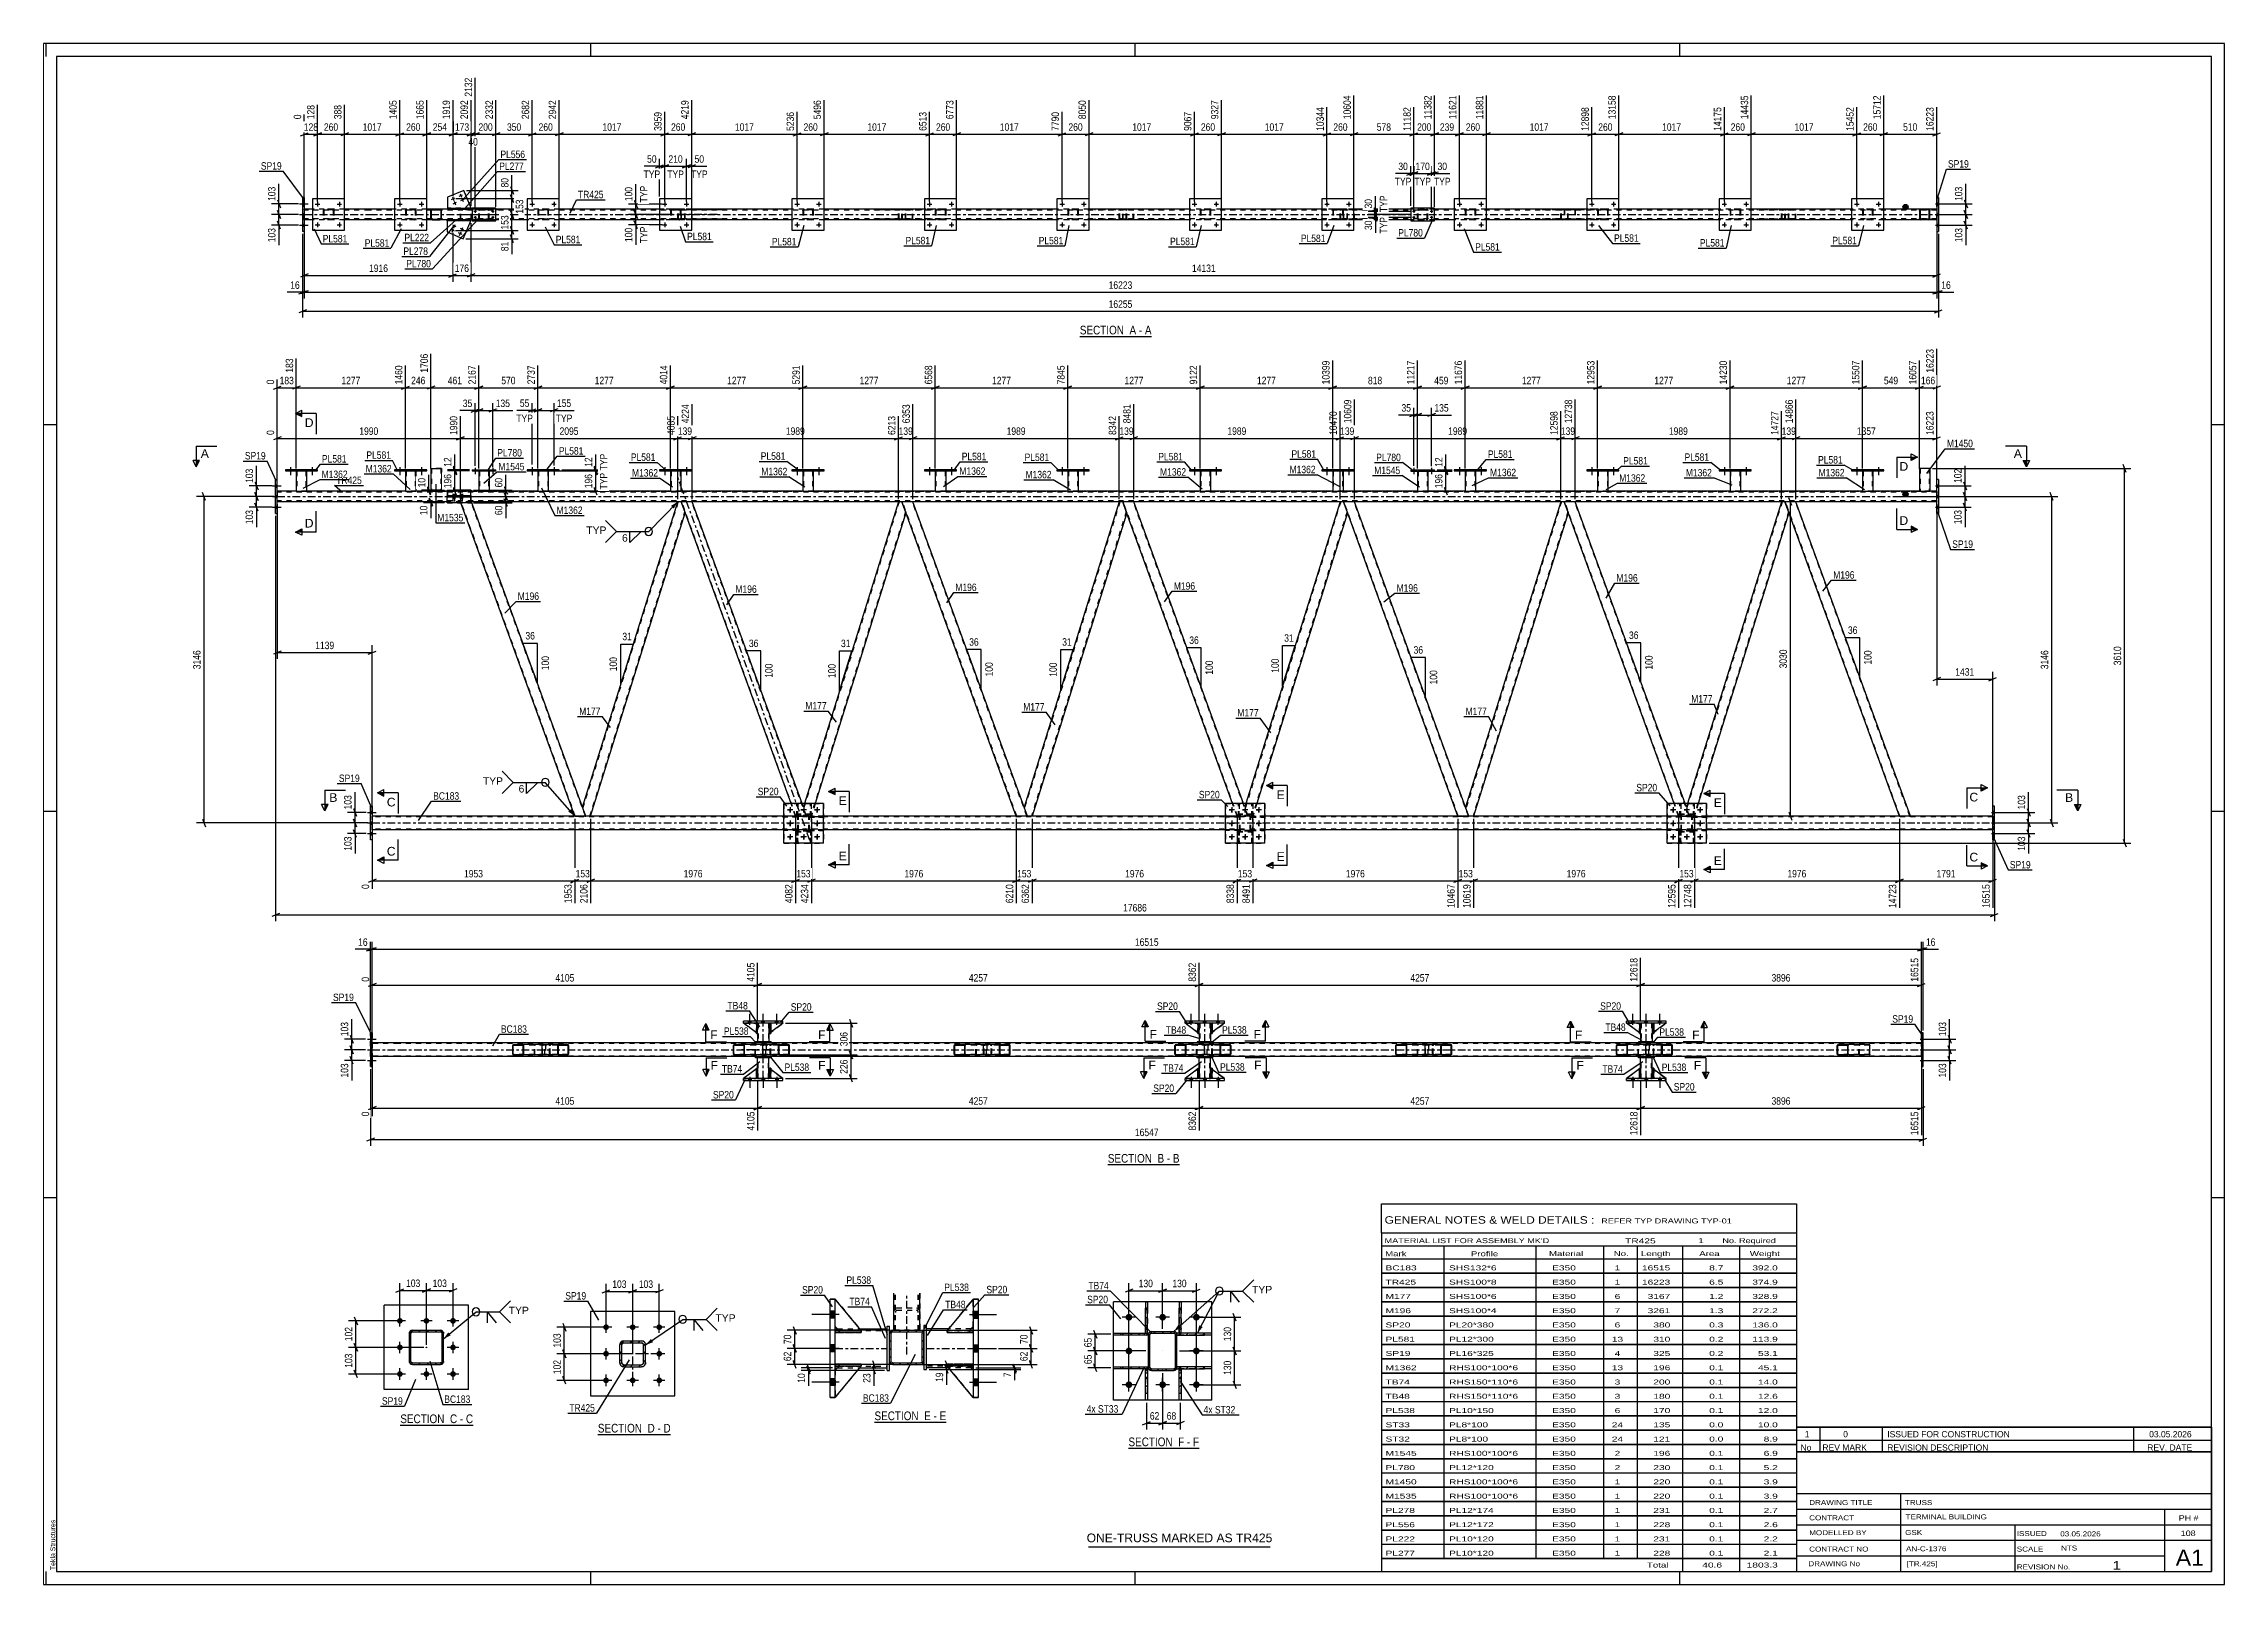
# Paper-space layout 'Layout1' of a CAD drawing. Header units: millimetres. Extents: x 0 to 841, y 0 to 594.
# The model-space entities are those that its viewports show. They can reach past a viewport. Long polylines and large blocks are cut down to what shows.
import ezdxf

# ---------------------------------------------------------------- set-up
doc = ezdxf.new("R2010")
doc.units = ezdxf.units.MM
doc.linetypes.add('DXK_LINE_DOT2', pattern=[3.9198, 1.9599, -1.9599])
doc.linetypes.add('DXK_LINE_DOT3', pattern=[5.9187, 2.979, -0.9799, 0.9799, -0.9799])
doc.layers.add('Viewport layer', color=7, linetype='Continuous', plot=False)
doc.styles.add('Arial', font='ARIAL.TTF', dxfattribs={"height": 0.2})
doc.styles.add('Arial Narrow', font='ARIALN.TTF', dxfattribs={"height": 0.2})

# ---------------------------------------------------------------- blocks, each defined once
blk = doc.blocks.new('Unknown-814409720-18 - 1252')
at = {"color": 6, "linetype": 'Continuous'}
blk.add_line((230.33, -356.84), (257.98, -356.84), dxfattribs=at)
at = {"color": 0, "linetype": 'Continuous'}
blk.add_wipeout([(248.44, -356.09), (248.44, -352.59), (230.33, -352.59), (230.33, -356.09)], dxfattribs=at)
blk.add_wipeout([(252.05, -356.09), (252.05, -352.59), (249.49, -352.59), (249.49, -356.09)], dxfattribs=at)
at = {"color": 7, "linetype": 'Continuous', "style": 'Arial Narrow'}
blk.add_text('SECTION ', height=3.34, dxfattribs=at).set_placement((230.33, -356.09))
at = {"color": 0, "linetype": 'Continuous'}
blk.add_wipeout([(254.37, -356.09), (254.37, -352.59), (253.1, -352.59), (253.1, -356.09)], dxfattribs=at)
blk.add_wipeout([(257.98, -356.09), (257.98, -352.59), (255.42, -352.59), (255.42, -356.09)], dxfattribs=at)
at = {"color": 7, "linetype": 'Continuous', "style": 'Arial Narrow'}
for s, p in [('E', (249.49, -356.09)), ('E', (255.42, -356.09)), ('-', (253.1, -356.09))]:
    blk.add_text(s, height=3.34, dxfattribs=at).set_placement(p)
blk = doc.blocks.new('Unknown-814409720-18372')
at = {"color": 7, "linetype": 'Continuous'}
for p, q in [((425.91, -272.65), (585.91, -272.65)), ((425.91, -283.9), (425.91, -272.65)), ((585.91, -272.65), (585.91, -283.9)), ((425.91, -283.9), (585.91, -283.9)), ((425.91, -283.9), (425.91, -288.9)), ((585.91, -283.9), (585.91, -288.9)), ((425.91, -288.9), (585.91, -288.9)), ((425.91, -288.9), (425.91, -293.9)), ((425.91, -293.9), (585.91, -293.9)), ((425.91, -293.95), (425.91, -299.35)), ((425.91, -293.95), (585.91, -293.95)), ((449.91, -288.9), (449.91, -293.9)), ((449.91, -293.9), (449.91, -299.4)), ((485.41, -288.9), (485.41, -293.9)), ((485.41, -293.9), (485.41, -299.4)), ((511.41, -288.9), (511.41, -293.9)), ((511.41, -293.9), (511.41, -299.4)), ((524.41, -288.9), (524.41, -293.9)), ((524.41, -293.9), (524.41, -299.4)), ((541.91, -288.9), (541.91, -293.9)), ((541.91, -293.9), (541.91, -299.4)), ((563.91, -288.9), (563.91, -293.9)), ((563.91, -293.9), (563.91, -299.4)), ((585.91, -288.9), (585.91, -293.9)), ((585.91, -293.95), (585.91, -299.35)), ((425.91, -299.35), (585.91, -299.35)), ((425.91, -299.45), (425.91, -304.85)), ((425.91, -299.45), (585.91, -299.45)), ((449.91, -299.4), (449.91, -304.9)), ((485.41, -299.4), (485.41, -304.9)), ((511.41, -299.4), (511.41, -304.9)), ((524.41, -299.4), (524.41, -304.9)), ((541.91, -299.4), (541.91, -304.9)), ((563.91, -299.4), (563.91, -304.9)), ((585.91, -299.45), (585.91, -304.85)), ((425.91, -304.85), (585.91, -304.85)), ((425.91, -304.95), (425.91, -310.35)), ((425.91, -304.95), (585.91, -304.95)), ((425.91, -310.35), (585.91, -310.35)), ((425.91, -310.45), (425.91, -315.85)), ((425.91, -310.45), (585.91, -310.45)), ((449.91, -304.9), (449.91, -310.4)), ((449.91, -310.4), (449.91, -315.9)), ((485.41, -304.9), (485.41, -310.4)), ((485.41, -310.4), (485.41, -315.9)), ((511.41, -304.9), (511.41, -310.4)), ((511.41, -310.4), (511.41, -315.9)), ((524.41, -304.9), (524.41, -310.4)), ((524.41, -310.4), (524.41, -315.9)), ((541.91, -304.9), (541.91, -310.4)), ((541.91, -310.4), (541.91, -315.9)), ((563.91, -304.9), (563.91, -310.4)), ((563.91, -310.4), (563.91, -315.9)), ((585.91, -304.95), (585.91, -310.35)), ((585.91, -310.45), (585.91, -315.85)), ((425.91, -315.85), (585.91, -315.85)), ((425.91, -315.95), (425.91, -321.35)), ((425.91, -315.95), (585.91, -315.95)), ((449.91, -315.9), (449.91, -321.4)), ((485.41, -315.9), (485.41, -321.4)), ((511.41, -315.9), (511.41, -321.4)), ((524.41, -315.9), (524.41, -321.4)), ((541.91, -315.9), (541.91, -321.4)), ((563.91, -315.9), (563.91, -321.4)), ((585.91, -315.95), (585.91, -321.35)), ((425.91, -321.35), (585.91, -321.35)), ((425.91, -321.45), (425.91, -326.85)), ((425.91, -321.45), (585.91, -321.45)), ((425.91, -326.85), (585.91, -326.85)), ((425.91, -326.95), (425.91, -332.35)), ((425.91, -326.95), (585.91, -326.95)), ((449.91, -321.4), (449.91, -326.9)), ((449.91, -326.9), (449.91, -332.4)), ((485.41, -321.4), (485.41, -326.9)), ((485.41, -326.9), (485.41, -332.4)), ((511.41, -321.4), (511.41, -326.9)), ((511.41, -326.9), (511.41, -332.4)), ((524.41, -321.4), (524.41, -326.9)), ((524.41, -326.9), (524.41, -332.4)), ((541.91, -321.4), (541.91, -326.9)), ((541.91, -326.9), (541.91, -332.4)), ((563.91, -321.4), (563.91, -326.9)), ((563.91, -326.9), (563.91, -332.4)), ((585.91, -321.45), (585.91, -326.85)), ((585.91, -326.95), (585.91, -332.35)), ((425.91, -332.35), (585.91, -332.35)), ((425.91, -332.45), (425.91, -337.85)), ((425.91, -332.45), (585.91, -332.45)), ((449.91, -332.4), (449.91, -337.9)), ((485.41, -332.4), (485.41, -337.9)), ((511.41, -332.4), (511.41, -337.9)), ((524.41, -332.4), (524.41, -337.9)), ((541.91, -332.4), (541.91, -337.9)), ((563.91, -332.4), (563.91, -337.9)), ((585.91, -332.45), (585.91, -337.85)), ((425.91, -337.85), (585.91, -337.85)), ((425.91, -337.95), (425.91, -343.35)), ((425.91, -337.95), (585.91, -337.95)), ((425.91, -343.35), (585.91, -343.35)), ((425.91, -343.45), (425.91, -348.85)), ((425.91, -343.45), (585.91, -343.45)), ((449.91, -337.9), (449.91, -343.4)), ((449.91, -343.4), (449.91, -348.9)), ((485.41, -337.9), (485.41, -343.4)), ((485.41, -343.4), (485.41, -348.9)), ((511.41, -337.9), (511.41, -343.4)), ((511.41, -343.4), (511.41, -348.9)), ((524.41, -337.9), (524.41, -343.4)), ((524.41, -343.4), (524.41, -348.9)), ((541.91, -337.9), (541.91, -343.4)), ((541.91, -343.4), (541.91, -348.9)), ((563.91, -337.9), (563.91, -343.4)), ((563.91, -343.4), (563.91, -348.9)), ((585.91, -337.95), (585.91, -343.35)), ((585.91, -343.45), (585.91, -348.85)), ((425.91, -348.85), (585.91, -348.85)), ((425.91, -348.95), (425.91, -354.35)), ((425.91, -348.95), (585.91, -348.95)), ((449.91, -348.9), (449.91, -354.4)), ((485.41, -348.9), (485.41, -354.4)), ((511.41, -348.9), (511.41, -354.4)), ((524.41, -348.9), (524.41, -354.4)), ((541.91, -348.9), (541.91, -354.4)), ((563.91, -348.9), (563.91, -354.4)), ((585.91, -348.95), (585.91, -354.35)), ((425.91, -354.35), (585.91, -354.35)), ((425.91, -354.45), (425.91, -359.85)), ((425.91, -354.45), (585.91, -354.45)), ((425.91, -359.85), (585.91, -359.85)), ((425.91, -359.95), (425.91, -365.35)), ((425.91, -359.95), (585.91, -359.95)), ((449.91, -354.4), (449.91, -359.9)), ((449.91, -359.9), (449.91, -365.4)), ((485.41, -354.4), (485.41, -359.9)), ((485.41, -359.9), (485.41, -365.4)), ((511.41, -354.4), (511.41, -359.9)), ((511.41, -359.9), (511.41, -365.4)), ((524.41, -354.4), (524.41, -359.9)), ((524.41, -359.9), (524.41, -365.4)), ((541.91, -354.4), (541.91, -359.9)), ((541.91, -359.9), (541.91, -365.4)), ((563.91, -354.4), (563.91, -359.9)), ((563.91, -359.9), (563.91, -365.4)), ((585.91, -354.45), (585.91, -359.85)), ((585.91, -359.95), (585.91, -365.35)), ((425.91, -365.35), (585.91, -365.35)), ((425.91, -365.45), (425.91, -370.85)), ((425.91, -365.45), (585.91, -365.45)), ((449.91, -365.4), (449.91, -370.9)), ((485.41, -365.4), (485.41, -370.9)), ((511.41, -365.4), (511.41, -370.9)), ((524.41, -365.4), (524.41, -370.9)), ((541.91, -365.4), (541.91, -370.9)), ((563.91, -365.4), (563.91, -370.9)), ((585.91, -365.45), (585.91, -370.85)), ((425.91, -370.85), (585.91, -370.85)), ((425.91, -370.95), (425.91, -376.35)), ((425.91, -370.95), (585.91, -370.95)), ((425.91, -376.35), (585.91, -376.35)), ((425.91, -376.45), (425.91, -381.85)), ((425.91, -376.45), (585.91, -376.45)), ((449.91, -370.9), (449.91, -376.4)), ((449.91, -376.4), (449.91, -381.9)), ((485.41, -370.9), (485.41, -376.4)), ((485.41, -376.4), (485.41, -381.9)), ((511.41, -370.9), (511.41, -376.4)), ((511.41, -376.4), (511.41, -381.9)), ((524.41, -370.9), (524.41, -376.4)), ((524.41, -376.4), (524.41, -381.9)), ((541.91, -370.9), (541.91, -376.4)), ((541.91, -376.4), (541.91, -381.9)), ((563.91, -370.9), (563.91, -376.4)), ((563.91, -376.4), (563.91, -381.9)), ((585.91, -370.95), (585.91, -376.35)), ((585.91, -376.45), (585.91, -381.85)), ((425.91, -381.85), (585.91, -381.85)), ((425.91, -381.95), (425.91, -387.35)), ((425.91, -381.95), (585.91, -381.95)), ((449.91, -381.9), (449.91, -387.4)), ((485.41, -381.9), (485.41, -387.4)), ((511.41, -381.9), (511.41, -387.4)), ((524.41, -381.9), (524.41, -387.4)), ((541.91, -381.9), (541.91, -387.4)), ((563.91, -381.9), (563.91, -387.4)), ((585.91, -381.95), (585.91, -387.35)), ((425.91, -387.35), (585.91, -387.35)), ((425.91, -387.45), (425.91, -392.85)), ((425.91, -387.45), (585.91, -387.45)), ((425.91, -392.85), (585.91, -392.85)), ((425.91, -392.95), (425.91, -398.35)), ((425.91, -392.95), (585.91, -392.95)), ((449.91, -387.4), (449.91, -392.9)), ((449.91, -392.9), (449.91, -398.4)), ((485.41, -387.4), (485.41, -392.9)), ((485.41, -392.9), (485.41, -398.4)), ((511.41, -387.4), (511.41, -392.9)), ((511.41, -392.9), (511.41, -398.4)), ((524.41, -387.4), (524.41, -392.9)), ((524.41, -392.9), (524.41, -398.4)), ((541.91, -387.4), (541.91, -392.9)), ((541.91, -392.9), (541.91, -398.4)), ((563.91, -387.4), (563.91, -392.9)), ((563.91, -392.9), (563.91, -398.4)), ((585.91, -387.45), (585.91, -392.85)), ((585.91, -392.95), (585.91, -398.35)), ((425.91, -398.35), (585.91, -398.35)), ((425.91, -398.45), (425.91, -403.85)), ((425.91, -398.45), (585.91, -398.45)), ((449.91, -398.4), (449.91, -403.9)), ((485.41, -398.4), (485.41, -403.9)), ((511.41, -398.4), (511.41, -403.9)), ((524.41, -398.4), (524.41, -403.9)), ((541.91, -398.4), (541.91, -403.9)), ((563.91, -398.4), (563.91, -403.9)), ((585.91, -398.45), (585.91, -403.85)), ((425.91, -403.85), (585.91, -403.85)), ((425.91, -403.95), (425.91, -409.35)), ((425.91, -403.95), (585.91, -403.95)), ((425.91, -409.35), (585.91, -409.35)), ((425.91, -409.4), (585.91, -409.4)), ((425.91, -409.4), (425.91, -414.4)), ((449.91, -403.9), (449.91, -409.4)), ((485.41, -403.9), (485.41, -409.4)), ((511.41, -403.9), (511.41, -409.4)), ((524.41, -403.9), (524.41, -409.4)), ((541.91, -403.9), (541.91, -409.4)), ((541.91, -409.4), (541.91, -414.4)), ((563.91, -403.9), (563.91, -409.4)), ((563.91, -409.4), (563.91, -414.4)), ((585.91, -403.95), (585.91, -409.35)), ((585.91, -409.4), (585.91, -414.4)), ((425.91, -414.4), (585.91, -414.4))]:
    blk.add_line(p, q, dxfattribs=at)
at = {"color": 7, "style": 'Arial Narrow'}
for s, height, width, p in [('GENERAL NOTES & WELD DETAILS :', 2.8633, 1.4, (427.06, -280.34)), ("MATERIAL LIST FOR ASSEMBLY MK'D", 1.9089, 1.6, (427.06, -287.84)), ('REFER TYP DRAWING TYP-01', 1.9089, 1.6, (510.61, -280.24)), ('1', 1.91, 1.794707, (547.99, -287.84)), ('No. Required', 1.9089, 1.6, (557.32, -287.84)), ('Mark', 1.909, 1.7, (427.24, -292.9)), ('Profile', 1.909, 1.7, (460.32, -292.9)), ('Material', 1.909, 1.7, (490.45, -292.84)), ('No.', 1.909, 1.7, (515.41, -292.84)), ('TR425', 1.909, 1.794707, (519.81, -287.93)), ('Length', 1.909, 1.7, (525.91, -292.84)), ('Area', 1.909, 1.7, (548.41, -292.84)), ('Weight', 1.909, 1.7, (567.91, -292.84))]:
    blk.add_text(s, height=height, dxfattribs=dict(at, width=width)).set_placement(p)
at = {"color": 7, "linetype": 'Continuous', "style": 'Arial Narrow'}
for s, height, width, p in [('TR425', 1.909, 1.794707, (427.41, -303.84)), ('BC183', 1.909, 1.794707, (427.41, -298.34)), ('SHS132*6', 1.909, 1.794707, (451.91, -298.34)), ('SHS100*8', 1.909, 1.794707, (451.91, -303.84)), ('E350', 1.909, 1.794707, (491.65, -298.34)), ('E350', 1.909, 1.794707, (491.65, -303.84)), ('1', 1.91, 1.794707, (515.76, -298.34)), ('1', 1.91, 1.794707, (515.76, -303.84)), ('16515', 1.909, 1.794707, (526.3, -298.34)), ('16223', 1.909, 1.794707, (526.3, -303.84)), ('8.7', 1.909, 1.794707, (552.23, -298.34)), ('6.5', 1.909, 1.794707, (552.23, -303.84)), ('392.0', 1.909, 1.794707, (568.86, -298.34)), ('374.9', 1.909, 1.794707, (568.86, -303.84)), ('M177', 1.909, 1.794707, (427.41, -309.34)), ('SHS100*6', 1.909, 1.794707, (451.91, -309.34)), ('E350', 1.909, 1.794707, (491.65, -309.34)), ('6', 1.91, 1.794707, (515.76, -309.34)), ('3167', 1.909, 1.794707, (528.49, -309.34)), ('1.2', 1.909, 1.794707, (552.23, -309.34)), ('328.9', 1.909, 1.794707, (568.86, -309.34)), ('SP20', 1.909, 1.794707, (427.41, -320.34)), ('M196', 1.909, 1.794707, (427.41, -314.84)), ('SHS100*4', 1.909, 1.794707, (451.91, -314.84)), ('PL20*380', 1.909, 1.794707, (451.91, -320.34)), ('E350', 1.909, 1.794707, (491.65, -314.84)), ('E350', 1.909, 1.794707, (491.65, -320.34)), ('7', 1.91, 1.794707, (515.76, -314.84)), ('6', 1.91, 1.794707, (515.76, -320.34)), ('3261', 1.909, 1.794707, (528.49, -314.84)), ('380', 1.909, 1.794707, (530.68, -320.34)), ('0.3', 1.909, 1.794707, (552.23, -320.34)), ('1.3', 1.909, 1.794707, (552.23, -314.84)), ('272.2', 1.909, 1.794707, (568.86, -314.84)), ('136.0', 1.909, 1.794707, (568.86, -320.34)), ('PL581', 1.909, 1.794707, (427.41, -325.84)), ('PL12*300', 1.909, 1.794707, (451.91, -325.84)), ('E350', 1.909, 1.794707, (491.65, -325.84)), ('13', 1.909, 1.794707, (514.67, -325.84)), ('310', 1.909, 1.794707, (530.68, -325.84)), ('0.2', 1.909, 1.794707, (552.23, -325.84)), ('113.9', 1.909, 1.794707, (568.86, -325.84)), ('SP19', 1.909, 1.794707, (427.41, -331.34)), ('M1362', 1.909, 1.794707, (427.41, -336.84)), ('PL16*325', 1.909, 1.794707, (451.91, -331.34)), ('RHS100*100*6', 1.9089, 1.794707, (451.91, -336.84)), ('E350', 1.909, 1.794707, (491.65, -331.34)), ('E350', 1.909, 1.794707, (491.65, -336.84)), ('13', 1.909, 1.794707, (514.67, -336.84)), ('4', 1.91, 1.794707, (515.76, -331.34)), ('325', 1.909, 1.794707, (530.68, -331.34)), ('196', 1.909, 1.794707, (530.68, -336.84)), ('0.2', 1.909, 1.794707, (552.23, -331.34)), ('0.1', 1.909, 1.794707, (552.23, -336.84)), ('45.1', 1.909, 1.794707, (571.05, -336.84)), ('53.1', 1.909, 1.794707, (571.05, -331.34)), ('TB74', 1.909, 1.794707, (427.41, -342.34)), ('RHS150*110*6', 1.9089, 1.794707, (451.91, -342.34)), ('E350', 1.909, 1.794707, (491.65, -342.34)), ('3', 1.91, 1.794707, (515.76, -342.34)), ('200', 1.909, 1.794707, (530.68, -342.34)), ('0.1', 1.909, 1.794707, (552.23, -342.34)), ('14.0', 1.909, 1.794707, (571.05, -342.34)), ('TB48', 1.909, 1.794707, (427.41, -347.84)), ('PL538', 1.909, 1.794707, (427.41, -353.34)), ('RHS150*110*6', 1.9089, 1.794707, (451.91, -347.84)), ('PL10*150', 1.909, 1.794707, (451.91, -353.34)), ('E350', 1.909, 1.794707, (491.65, -347.84)), ('E350', 1.909, 1.794707, (491.65, -353.34)), ('3', 1.91, 1.794707, (515.76, -347.84)), ('6', 1.91, 1.794707, (515.76, -353.34)), ('180', 1.909, 1.794707, (530.68, -347.84)), ('170', 1.909, 1.794707, (530.68, -353.34)), ('0.1', 1.909, 1.794707, (552.23, -347.84)), ('0.1', 1.909, 1.794707, (552.23, -353.34)), ('12.6', 1.909, 1.794707, (571.05, -347.84)), ('12.0', 1.909, 1.794707, (571.05, -353.34)), ('ST33', 1.909, 1.794707, (427.41, -358.84)), ('PL8*100', 1.909, 1.794707, (451.91, -358.84)), ('E350', 1.909, 1.794707, (491.65, -358.84)), ('24', 1.909, 1.794707, (514.67, -358.84)), ('135', 1.909, 1.794707, (530.68, -358.84)), ('0.0', 1.909, 1.794707, (552.23, -358.84)), ('10.0', 1.909, 1.794707, (571.05, -358.84)), ('ST32', 1.909, 1.794707, (427.41, -364.34)), ('M1545', 1.909, 1.794707, (427.41, -369.84)), ('PL8*100', 1.909, 1.794707, (451.91, -364.34)), ('RHS100*100*6', 1.9089, 1.794707, (451.91, -369.84)), ('E350', 1.909, 1.794707, (491.65, -364.34)), ('E350', 1.909, 1.794707, (491.65, -369.84)), ('24', 1.909, 1.794707, (514.67, -364.34)), ('2', 1.91, 1.794707, (515.76, -369.84)), ('121', 1.909, 1.794707, (530.68, -364.34)), ('196', 1.909, 1.794707, (530.68, -369.84)), ('0.0', 1.909, 1.794707, (552.23, -364.34)), ('0.1', 1.909, 1.794707, (552.23, -369.84)), ('8.9', 1.909, 1.794707, (573.24, -364.34)), ('6.9', 1.909, 1.794707, (573.24, -369.84)), ('PL780', 1.909, 1.794707, (427.41, -375.34)), ('PL12*120', 1.909, 1.794707, (451.91, -375.34)), ('E350', 1.909, 1.794707, (491.65, -375.34)), ('2', 1.91, 1.794707, (515.76, -375.34)), ('230', 1.909, 1.794707, (530.68, -375.34)), ('0.1', 1.909, 1.794707, (552.23, -375.34)), ('5.2', 1.909, 1.794707, (573.24, -375.34)), ('M1450', 1.909, 1.794707, (427.41, -380.84)), ('M1535', 1.909, 1.794707, (427.41, -386.34)), ('RHS100*100*6', 1.9089, 1.794707, (451.91, -380.84)), ('RHS100*100*6', 1.9089, 1.794707, (451.91, -386.34)), ('E350', 1.909, 1.794707, (491.65, -380.84)), ('E350', 1.909, 1.794707, (491.65, -386.34)), ('1', 1.91, 1.794707, (515.76, -380.84)), ('1', 1.91, 1.794707, (515.76, -386.34)), ('220', 1.909, 1.794707, (530.68, -380.84)), ('220', 1.909, 1.794707, (530.68, -386.34)), ('0.1', 1.909, 1.794707, (552.23, -380.84)), ('0.1', 1.909, 1.794707, (552.23, -386.34)), ('3.9', 1.909, 1.794707, (573.24, -380.84)), ('3.9', 1.909, 1.794707, (573.24, -386.34)), ('PL278', 1.909, 1.794707, (427.41, -391.84)), ('PL12*174', 1.909, 1.794707, (451.91, -391.84)), ('E350', 1.909, 1.794707, (491.65, -391.84)), ('1', 1.91, 1.794707, (515.76, -391.84)), ('231', 1.909, 1.794707, (530.68, -391.84)), ('0.1', 1.909, 1.794707, (552.23, -391.84)), ('2.7', 1.909, 1.794707, (573.24, -391.84)), ('PL556', 1.909, 1.794707, (427.41, -397.34)), ('PL222', 1.909, 1.794707, (427.41, -402.84)), ('PL12*172', 1.909, 1.794707, (451.91, -397.34)), ('PL10*120', 1.909, 1.794707, (451.91, -402.84)), ('E350', 1.909, 1.794707, (491.65, -397.34)), ('E350', 1.909, 1.794707, (491.65, -402.84)), ('1', 1.91, 1.794707, (515.76, -397.34)), ('1', 1.91, 1.794707, (515.76, -402.84)), ('228', 1.909, 1.794707, (530.68, -397.34)), ('231', 1.909, 1.794707, (530.68, -402.84)), ('0.1', 1.909, 1.794707, (552.23, -397.34)), ('0.1', 1.909, 1.794707, (552.23, -402.84)), ('2.6', 1.909, 1.794707, (573.24, -397.34)), ('2.2', 1.909, 1.794707, (573.24, -402.84)), ('PL277', 1.909, 1.794707, (427.41, -408.34)), ('PL10*120', 1.909, 1.794707, (451.91, -408.34)), ('E350', 1.909, 1.794707, (491.65, -408.34)), ('1', 1.91, 1.794707, (515.76, -408.34)), ('Total', 1.909, 1.7, (528.24, -412.9)), ('228', 1.909, 1.794707, (530.68, -408.34)), ('40.6', 1.909, 1.794707, (549.55, -412.9)), ('0.1', 1.909, 1.794707, (552.23, -408.34)), ('1803.3', 1.909, 1.794707, (566.68, -412.9)), ('2.1', 1.909, 1.794707, (573.24, -408.34))]:
    blk.add_text(s, height=height, dxfattribs=dict(at, width=width)).set_placement(p)
blk = doc.blocks.new('Unknown-814409720-1133')
at = {"color": 5, "linetype": 'Continuous'}
for p, q in [((750.91, 174.6), (-90.09, 174.6)), ((-90.09, 174.6), (-90.09, -419.4)), ((-89.09, 169.6), (-89.09, 174.6)), ((745.91, 169.6), (-85.09, 169.6)), ((-85.09, 169.6), (-85.09, -414.4)), ((120.91, 169.6), (120.91, 174.6)), ((330.91, 169.6), (330.91, 174.6)), ((540.91, 169.6), (540.91, 174.6)), ((745.91, -414.4), (745.91, 169.6)), ((750.91, -419.4), (750.91, 174.6)), ((-85.09, 27.6), (-90.09, 27.6)), ((750.91, 27.6), (745.91, 27.6)), ((-85.09, -121.4), (-90.09, -121.4)), ((750.91, -121.4), (745.91, -121.4)), ((-85.09, -270.4), (-90.09, -270.4)), ((750.91, -270.4), (745.91, -270.4)), ((-90.09, -419.4), (750.91, -419.4)), ((-89.09, -419.4), (-89.09, -414.4)), ((-85.09, -414.4), (745.91, -414.4)), ((120.91, -419.4), (120.91, -414.4)), ((330.91, -419.4), (330.91, -414.4)), ((540.91, -419.4), (540.91, -414.4))]:
    blk.add_line(p, q, dxfattribs=at)
at = {"color": 174, "linetype": 'Continuous', "style": 'Arial'}
blk.add_text('Tekla Structures', height=1.9102, rotation=90, dxfattribs=at).set_placement((-85.59, -413.9))
blk = doc.blocks.new('Unknown-814409720-18371')
at = {"color": 7, "linetype": 'Continuous'}
for p, q in [((585.91, -368.35), (585.91, -414.4)), ((585.91, -368.35), (745.91, -368.35)), ((745.91, -368.4), (745.91, -414.4)), ((585.91, -384.4), (745.91, -384.4)), ((626.05, -384.4), (626.05, -414.4)), ((585.91, -390.4), (745.91, -390.4)), ((727.91, -414.35), (727.91, -390.35)), ((585.91, -396.4), (745.91, -396.4)), ((585.91, -402.4), (745.91, -402.4)), ((670.05, -396.4), (670.05, -414.4)), ((585.91, -408.4), (727.91, -408.4)), ((585.91, -414.4), (745.91, -414.4))]:
    blk.add_line(p, q, dxfattribs=at)
at = {"color": 7, "style": 'Arial Narrow'}
for s, height, width, p in [('CONTRACT', 1.909, 1.425378, (590.79, -394.69)), ('DRAWING TITLE', 1.9089, 1.425378, (590.79, -388.8)), ('TRUSS', 1.909, 1.425378, (627.71, -388.82)), ('TERMINAL BUILDING', 1.9089, 1.425378, (627.97, -394.33)), ('MODELLED BY', 1.9089, 1.425378, (590.79, -400.42)), ('GSK', 1.909, 1.425378, (627.79, -400.36)), ('ISSUED', 1.909, 1.425378, (670.85, -400.76)), ('03.05.2026', 1.909, 1.425378, (687.6, -400.88)), ('DRAWING No', 1.909, 1.425378, (590.47, -412.4)), ('CONTRACT NO', 1.9089, 1.425378, (590.79, -406.75)), ('AN-C-1376', 1.909, 1.425378, (628.13, -406.62)), ('[TR.425]', 1.909, 1.425378, (628.37, -412.41)), ('SCALE', 1.909, 1.425378, (670.85, -406.75)), ('REVISION No.', 1.9089, 1.425378, (670.85, -413.63)), ('1', 3.34, 1.5, (707.82, -413.72)), ('A1', 6.204, 1.25, (732.15, -412.2))]:
    blk.add_text(s, height=height, dxfattribs=dict(at, width=width)).set_placement(p)
at = {"color": 7, "linetype": 'Continuous', "style": 'Arial Narrow'}
for s, height, width, p in [('PH #', 2.1, 1.42538, (733.31, -394.85)), ('108', 2.1, 1.42538, (734.09, -400.75)), ('NTS', 1.909, 1.425378, (687.91, -406.35))]:
    blk.add_text(s, height=height, dxfattribs=dict(at, width=width)).set_placement(p)
blk = doc.blocks.new('Unknown-814409720-18373')
at = {"color": 7, "linetype": 'Continuous'}
blk.add_line((312.91, -404.9), (382.91, -404.9), dxfattribs=at)
at = {"color": 7, "style": 'Arial'}
blk.add_text('ONE-TRUSS MARKED AS TR425', height=3.3428, dxfattribs=at).set_placement((312.15, -403.15))
blk = doc.blocks.new('Unknown-814409720-18374')
at = {"color": 7, "linetype": 'Continuous'}
for p, q in [((585.91, -358.85), (745.91, -358.85)), ((745.91, -358.85), (585.91, -358.85)), ((585.91, -358.85), (585.91, -363.85)), ((594.91, -358.85), (594.91, -363.85)), ((618.91, -358.85), (618.91, -363.85)), ((715.91, -358.85), (715.91, -363.85)), ((745.91, -358.85), (745.91, -363.85)), ((585.91, -363.85), (745.91, -363.85)), ((585.91, -363.85), (585.91, -368.35)), ((585.91, -363.85), (745.91, -363.85)), ((745.91, -368.35), (585.91, -368.35)), ((594.91, -363.85), (594.91, -368.35)), ((618.91, -363.85), (618.91, -368.35)), ((715.91, -363.85), (715.91, -368.35)), ((745.91, -363.85), (745.91, -368.35))]:
    blk.add_line(p, q, dxfattribs=at)
at = {"color": 7, "linetype": 'Continuous', "style": 'Arial Narrow'}
for s, height, width, p in [('1', 2.39, 1.196471, (589.07, -362.7)), ('0', 2.39, 1.196471, (603.91, -362.7)), ('ISSUED FOR CONSTRUCTION', 2.3861, 1.196471, (620.91, -362.7)), ('03.05.2026', 2.386, 1.196471, (721.91, -362.7)), ('No', 2.386, 1.2, (587.45, -367.85)), ('REV MARK', 2.386, 1.2, (595.91, -367.85)), ('REVISION DESCRIPTION', 2.3861, 1.2, (620.91, -367.85)), ('REV. DATE', 2.386, 1.2, (721.19, -367.85))]:
    blk.add_text(s, height=height, dxfattribs=dict(at, width=width)).set_placement(p)
blk = doc.blocks.new('Unknown-814409720-11 - 2443')
at = {"color": 6, "linetype": 'Continuous'}
blk.add_line((309.53, 61.75), (337.17, 61.75), dxfattribs=at)
at = {"color": 0, "linetype": 'Continuous'}
blk.add_wipeout([(327.63, 62.5), (327.63, 66), (309.53, 66), (309.53, 62.5)], dxfattribs=at)
blk.add_wipeout([(331.24, 62.5), (331.24, 66), (328.68, 66), (328.68, 62.5)], dxfattribs=at)
at = {"color": 7, "linetype": 'Continuous', "style": 'Arial Narrow'}
blk.add_text('SECTION ', height=3.34, dxfattribs=at).set_placement((309.53, 62.5))
at = {"color": 0, "linetype": 'Continuous'}
blk.add_wipeout([(333.57, 62.5), (333.57, 66), (332.29, 66), (332.29, 62.5)], dxfattribs=at)
blk.add_wipeout([(337.17, 62.5), (337.17, 66), (334.62, 66), (334.62, 62.5)], dxfattribs=at)
at = {"color": 7, "linetype": 'Continuous', "style": 'Arial Narrow'}
for s, p in [('A', (328.68, 62.5)), ('-', (332.29, 62.5)), ('A', (334.62, 62.5))]:
    blk.add_text(s, height=3.34, dxfattribs=at).set_placement(p)
blk = doc.blocks.new('Unknown-814409720-12 - 5475')
at = {"color": 6, "linetype": 'Continuous'}
blk.add_line((320.31, -257.57), (347.96, -257.57), dxfattribs=at)
at = {"color": 0, "linetype": 'Continuous'}
blk.add_wipeout([(338.42, -256.82), (338.42, -253.32), (320.31, -253.32), (320.31, -256.82)], dxfattribs=at)
blk.add_wipeout([(342.02, -256.82), (342.02, -253.32), (339.47, -253.32), (339.47, -256.82)], dxfattribs=at)
at = {"color": 7, "linetype": 'Continuous', "style": 'Arial Narrow'}
blk.add_text('SECTION ', height=3.34, dxfattribs=at).set_placement((320.31, -256.82))
at = {"color": 0, "linetype": 'Continuous'}
blk.add_wipeout([(344.35, -256.82), (344.35, -253.32), (343.07, -253.32), (343.07, -256.82)], dxfattribs=at)
blk.add_wipeout([(347.96, -256.82), (347.96, -253.32), (345.4, -253.32), (345.4, -256.82)], dxfattribs=at)
at = {"color": 7, "linetype": 'Continuous', "style": 'Arial Narrow'}
for s, p in [('B', (339.47, -256.82)), ('-', (343.07, -256.82)), ('B', (345.4, -256.82))]:
    blk.add_text(s, height=3.34, dxfattribs=at).set_placement(p)
blk = doc.blocks.new('Unknown-814409720-15 - 6047')
at = {"color": 6, "linetype": 'Continuous'}
blk.add_line((47.47, -357.98), (75.54, -357.98), dxfattribs=at)
at = {"color": 0, "linetype": 'Continuous'}
blk.add_wipeout([(65.57, -357.23), (65.57, -353.73), (47.47, -353.73), (47.47, -357.23)], dxfattribs=at)
blk.add_wipeout([(69.39, -357.23), (69.39, -353.73), (66.62, -353.73), (66.62, -357.23)], dxfattribs=at)
at = {"color": 7, "linetype": 'Continuous', "style": 'Arial Narrow'}
blk.add_text('SECTION ', height=3.34, dxfattribs=at).set_placement((47.47, -357.23))
at = {"color": 0, "linetype": 'Continuous'}
blk.add_wipeout([(71.72, -357.23), (71.72, -353.73), (70.44, -353.73), (70.44, -357.23)], dxfattribs=at)
blk.add_wipeout([(75.54, -357.23), (75.54, -353.73), (72.77, -353.73), (72.77, -357.23)], dxfattribs=at)
at = {"color": 7, "linetype": 'Continuous', "style": 'Arial Narrow'}
for s, p in [('C', (66.62, -357.23)), ('-', (70.44, -357.23)), ('C', (72.77, -357.23))]:
    blk.add_text(s, height=3.34, dxfattribs=at).set_placement(p)
blk = doc.blocks.new('Unknown-814409720-16 - 1618')
at = {"color": 6, "linetype": 'Continuous'}
blk.add_line((123.65, -361.6), (151.72, -361.6), dxfattribs=at)
at = {"color": 0, "linetype": 'Continuous'}
blk.add_wipeout([(141.76, -360.85), (141.76, -357.35), (123.65, -357.35), (123.65, -360.85)], dxfattribs=at)
blk.add_wipeout([(145.58, -360.85), (145.58, -357.35), (142.81, -357.35), (142.81, -360.85)], dxfattribs=at)
at = {"color": 7, "linetype": 'Continuous', "style": 'Arial Narrow'}
blk.add_text('SECTION ', height=3.34, dxfattribs=at).set_placement((123.65, -360.85))
at = {"color": 0, "linetype": 'Continuous'}
blk.add_wipeout([(147.9, -360.85), (147.9, -357.35), (146.63, -357.35), (146.63, -360.85)], dxfattribs=at)
blk.add_wipeout([(151.72, -360.85), (151.72, -357.35), (148.95, -357.35), (148.95, -360.85)], dxfattribs=at)
at = {"color": 7, "linetype": 'Continuous', "style": 'Arial Narrow'}
for s, p in [('D', (142.81, -360.85)), ('-', (146.63, -360.85)), ('D', (148.95, -360.85))]:
    blk.add_text(s, height=3.34, dxfattribs=at).set_placement(p)
blk = doc.blocks.new('Unknown-814409720-17 - 2072')
at = {"color": 6, "linetype": 'Continuous'}
blk.add_line((328.28, -366.88), (355.5, -366.88), dxfattribs=at)
at = {"color": 0, "linetype": 'Continuous'}
blk.add_wipeout([(346.39, -366.13), (346.39, -362.63), (328.28, -362.63), (328.28, -366.13)], dxfattribs=at)
blk.add_wipeout([(349.78, -366.13), (349.78, -362.63), (347.44, -362.63), (347.44, -366.13)], dxfattribs=at)
at = {"color": 7, "linetype": 'Continuous', "style": 'Arial Narrow'}
blk.add_text('SECTION ', height=3.34, dxfattribs=at).set_placement((328.28, -366.13))
at = {"color": 0, "linetype": 'Continuous'}
blk.add_wipeout([(352.11, -366.13), (352.11, -362.63), (350.83, -362.63), (350.83, -366.13)], dxfattribs=at)
blk.add_wipeout([(355.5, -366.13), (355.5, -362.63), (353.16, -362.63), (353.16, -366.13)], dxfattribs=at)
at = {"color": 7, "linetype": 'Continuous', "style": 'Arial Narrow'}
for s, p in [('F', (347.44, -366.13)), ('-', (350.83, -366.13)), ('F', (353.16, -366.13))]:
    blk.add_text(s, height=3.34, dxfattribs=at).set_placement(p)
blk = doc.blocks.new('Part-814409720-1349 - 1252')
at = {"color": 7, "linetype": 'DXK_LINE_DOT2'}
for p, q in [((268.41, -309.4), (258.41, -321.51)), ((258.41, -321.51), (268.41, -309.4)), ((268.41, -320.01), (268.41, -309.4)), ((258.41, -321.51), (266.91, -321.51)), ((258.41, -321.51), (258.41, -321.51)), ((266.91, -321.51), (258.41, -321.51)), ((266.91, -321.51), (268.41, -320.01)), ((266.91, -321.51), (268.41, -320.01)), ((266.91, -321.51), (266.91, -321.51))]:
    blk.add_line(p, q, dxfattribs=at)
blk = doc.blocks.new('Part-814409720-1311 - 1252')
at = {"color": 2, "linetype": 'Continuous'}
for p, q in [((258.91, -320.91), (250.41, -320.91)), ((268.41, -320.91), (267.51, -320.91)), ((258.9, -335.91), (250.41, -335.91)), ((268.41, -335.91), (267.5, -335.91))]:
    blk.add_line(p, q, dxfattribs=at)
at = {"color": 7, "linetype": 'DXK_LINE_DOT2'}
for p, q in [((250.41, -335.91), (250.41, -320.91)), ((268.41, -321.51), (250.41, -321.51)), ((267.51, -320.91), (258.91, -320.91)), ((268.41, -320.91), (268.41, -335.91)), ((268.41, -335.31), (250.41, -335.31)), ((267.5, -335.91), (258.9, -335.91))]:
    blk.add_line(p, q, dxfattribs=at)
at = {"color": 7, "linetype": 'DXK_LINE_DOT3'}
blk.add_line((250.41, -328.41), (268.41, -328.41), dxfattribs=at)
blk = doc.blocks.new('Part-814409720-1264 - 1252')
at = {"color": 7, "linetype": 'DXK_LINE_DOT2'}
for p, q in [((237.78, -321.45), (237.78, -307.19)), ((238.18, -321.45), (238.18, -307.19)), ((247.38, -321.45), (247.38, -307.19)), ((247.78, -307.19), (247.78, -321.45)), ((247.78, -321.45), (237.78, -321.45)), ((237.78, -321.45), (237.78, -321.45)), ((237.78, -321.45), (247.78, -321.45)), ((247.78, -321.45), (247.78, -321.45))]:
    blk.add_line(p, q, dxfattribs=at)
at = {"color": 7, "linetype": 'DXK_LINE_DOT3'}
blk.add_line((242.78, -330.84), (242.78, -307.19), dxfattribs=at)
blk = doc.blocks.new('Part-814409720-1265 - 1252')
at = {"color": 2, "linetype": 'Continuous'}
for p, q in [((237.78, -321.45), (237.78, -307.19)), ((247.78, -321.45), (247.78, -307.19))]:
    blk.add_line(p, q, dxfattribs=at)
at = {"color": 7, "linetype": 'DXK_LINE_DOT2'}
for p, q in [((238.38, -321.45), (238.38, -307.19)), ((247.18, -321.45), (247.18, -307.19)), ((237.78, -314.63), (237.87, -313.92)), ((237.87, -313.92), (238.13, -313.31)), ((238.13, -313.31), (238.52, -312.91)), ((238.43, -314.27), (238.38, -314.63)), ((238.56, -313.97), (238.43, -314.27)), ((238.52, -312.91), (238.98, -312.77)), ((238.75, -313.77), (238.56, -313.97)), ((238.98, -313.7), (238.75, -313.77)), ((238.98, -312.77), (246.58, -312.77)), ((238.98, -313.7), (246.58, -313.7)), ((246.58, -312.77), (247.04, -312.91)), ((246.81, -313.77), (246.58, -313.7)), ((247.01, -313.97), (246.81, -313.77)), ((247.14, -314.27), (247.01, -313.97)), ((247.04, -312.91), (247.43, -313.31)), ((247.18, -314.63), (247.14, -314.27)), ((247.43, -313.31), (247.69, -313.92)), ((247.69, -313.92), (247.78, -314.63)), ((247.78, -321.45), (237.78, -321.45))]:
    blk.add_line(p, q, dxfattribs=at)
blk = doc.blocks.new('Part-814409720-1354 - 1252')
at = {"color": 2, "linetype": 'Continuous'}
for p, q in [((258.42, -321.5), (258.41, -321.5)), ((258.41, -321.5), (258.41, -322.3)), ((258.41, -322.3), (268.41, -322.3)), ((268.41, -321.5), (259.65, -321.5)), ((268.41, -321.5), (268.41, -321.5)), ((268.41, -321.5), (268.41, -322.3))]:
    blk.add_line(p, q, dxfattribs=at)
at = {"color": 7, "linetype": 'DXK_LINE_DOT2'}
for p, q in [((258.41, -322.3), (266.91, -322.3)), ((259.65, -321.5), (258.42, -321.5)), ((266.91, -321.5), (258.42, -321.5)), ((266.91, -321.5), (268.41, -321.5)), ((266.91, -321.5), (266.91, -322.3)), ((266.91, -322.3), (268.41, -322.3)), ((268.41, -321.5), (268.41, -321.5))]:
    blk.add_line(p, q, dxfattribs=at)
blk = doc.blocks.new('Part-814409720-1290 - 1252')
at = {"linetype": 'Continuous'}
h = blk.add_hatch(dxfattribs=at)
h.set_pattern_fill('', scale=0.7, style=0, pattern_type=0)
h.set_pattern_definition([(45, (237.3829, -321.4455), (-1.57154, 1.57154), [])])
h.paths.add_polyline_path([(248.18, -321.45), (237.38, -321.45), (236.92, -321.54), (236.53, -321.8), (236.27, -322.19), (236.18, -322.65), (236.18, -333.45), (236.27, -333.9), (236.53, -334.29), (236.92, -334.55), (237.38, -334.65), (248.18, -334.65), (248.64, -334.55), (249.03, -334.29), (249.29, -333.9), (249.38, -333.45), (249.38, -322.65), (249.29, -322.19), (249.03, -321.8), (248.64, -321.54)])
h.paths.add_polyline_path([(248.74, -322.42), (248.78, -322.65), (248.78, -333.45), (248.74, -333.68), (248.61, -333.87), (248.41, -334), (248.18, -334.05), (237.38, -334.05), (237.15, -334), (236.96, -333.87), (236.83, -333.68), (236.78, -333.45), (236.78, -322.65), (236.83, -322.42), (236.96, -322.22), (237.15, -322.09), (237.38, -322.05), (248.18, -322.05), (248.41, -322.09), (248.61, -322.22)])
at = {"color": 2, "linetype": 'Continuous'}
for p, q in [((236.27, -322.19), (236.18, -322.65)), ((236.18, -322.65), (236.18, -322.65)), ((236.18, -333.45), (236.18, -322.65)), ((236.78, -322.65), (236.83, -322.42)), ((236.78, -322.65), (236.78, -322.65)), ((236.78, -333.45), (236.78, -322.65)), ((236.83, -322.42), (236.96, -322.22)), ((237.38, -321.45), (236.92, -321.54)), ((236.96, -322.22), (237.15, -322.09)), ((237.15, -322.09), (237.38, -322.05)), ((237.38, -321.45), (237.38, -321.45)), ((237.38, -321.45), (248.18, -321.45)), ((237.38, -322.05), (237.38, -322.05)), ((237.38, -322.05), (248.18, -322.05)), ((248.18, -321.45), (248.18, -321.45)), ((248.64, -321.54), (248.18, -321.45)), ((248.18, -322.05), (248.18, -322.05)), ((248.18, -322.05), (248.41, -322.09)), ((248.41, -322.09), (248.61, -322.22)), ((248.61, -322.22), (248.74, -322.42)), ((248.74, -322.42), (248.78, -322.65)), ((248.78, -322.65), (248.78, -322.65)), ((248.78, -333.45), (248.78, -322.65)), ((249.38, -322.65), (249.29, -322.19)), ((249.38, -322.65), (249.38, -322.65)), ((249.38, -333.45), (249.38, -322.65)), ((236.18, -333.45), (236.18, -333.45)), ((236.18, -333.45), (236.27, -333.9)), ((236.78, -333.45), (236.78, -333.45)), ((236.83, -333.68), (236.78, -333.45)), ((236.96, -333.87), (236.83, -333.68)), ((236.92, -334.55), (237.38, -334.65)), ((237.15, -334), (236.96, -333.87)), ((237.38, -334.05), (237.15, -334)), ((237.38, -334.05), (237.38, -334.05)), ((237.38, -334.05), (248.18, -334.05)), ((237.38, -334.65), (237.38, -334.65)), ((237.38, -334.65), (248.18, -334.65)), ((248.41, -334), (248.18, -334.05)), ((248.18, -334.05), (248.18, -334.05)), ((248.18, -334.65), (248.64, -334.55)), ((248.18, -334.65), (248.18, -334.65)), ((248.61, -333.87), (248.41, -334)), ((248.74, -333.68), (248.61, -333.87)), ((248.78, -333.45), (248.74, -333.68)), ((248.78, -333.45), (248.78, -333.45)), ((249.29, -333.9), (249.38, -333.45)), ((249.38, -333.45), (249.38, -333.45))]:
    blk.add_line(p, q, dxfattribs=at)
at = {"color": 7, "linetype": 'DXK_LINE_DOT3'}
blk.add_line((242.78, -328.05), (242.78, -328.05), dxfattribs=at)
at = {"color": 2, "linetype": 'Continuous'}
for centre, start, end in [((237.38, -322.65), 112.5, 157.5), ((248.18, -322.65), 22.5, 67.5), ((237.38, -333.45), 202.5, 247.5), ((248.18, -333.45), 292.5, 337.5)]:
    blk.add_arc(centre, 1.2, start, end, dxfattribs=at)
blk = doc.blocks.new('Part-814409720-1326 - 1252')
at = {"color": 2, "linetype": 'Continuous'}
for p, q in [((250.41, -319.57), (249.41, -319.57)), ((249.41, -319.57), (249.41, -336.57)), ((250.41, -336.57), (250.41, -319.57)), ((249.41, -336.57), (250.41, -336.57))]:
    blk.add_line(p, q, dxfattribs=at)
blk = doc.blocks.new('Bolt-814409720-1459 - 1252')
at = {"linetype": 'Continuous'}
for points in [[(270.41, -316.71), (270.41, -314.11), (268.41, -314.11), (268.41, -316.71)], [(270.41, -316.71), (270.41, -314.11), (268.41, -314.11), (268.41, -316.71)], [(270.41, -316.71), (270.41, -314.11), (268.41, -314.11), (268.41, -316.71)], [(270.41, -329.71), (270.41, -327.11), (268.41, -327.11), (268.41, -329.71)], [(270.41, -329.71), (270.41, -327.11), (268.41, -327.11), (268.41, -329.71)], [(270.41, -342.71), (270.41, -340.11), (268.41, -340.11), (268.41, -342.71)], [(270.41, -342.71), (270.41, -340.11), (268.41, -340.11), (268.41, -342.71)], [(270.41, -342.71), (270.41, -340.11), (268.41, -340.11), (268.41, -342.71)]]:
    blk.add_hatch(color=1, dxfattribs=at).paths.add_polyline_path(points)
at = {"color": 1, "linetype": 'Continuous'}
for p, q in [((266.91, -315.41), (277.41, -315.41)), ((266.91, -315.41), (277.41, -315.41)), ((266.91, -315.41), (277.41, -315.41)), ((268.41, -314.11), (270.41, -314.11)), ((268.41, -314.11), (270.41, -314.11)), ((268.41, -314.11), (270.41, -314.11)), ((268.41, -316.71), (270.41, -316.71)), ((268.41, -316.71), (270.41, -316.71)), ((268.41, -316.71), (270.41, -316.71)), ((268.41, -327.11), (270.41, -327.11)), ((268.41, -327.11), (270.41, -327.11)), ((266.91, -328.41), (277.41, -328.41)), ((266.91, -328.41), (277.41, -328.41)), ((268.41, -329.71), (270.41, -329.71)), ((268.41, -329.71), (270.41, -329.71)), ((266.91, -341.41), (277.41, -341.41)), ((266.91, -341.41), (277.41, -341.41)), ((266.91, -341.41), (277.41, -341.41)), ((268.41, -340.11), (270.41, -340.11)), ((268.41, -340.11), (270.41, -340.11)), ((268.41, -340.11), (270.41, -340.11)), ((268.41, -342.71), (270.41, -342.71)), ((268.41, -342.71), (270.41, -342.71)), ((268.41, -342.71), (270.41, -342.71))]:
    blk.add_line(p, q, dxfattribs=at)
blk = doc.blocks.new('Part-814409720-1331 - 1252')
at = {"color": 2, "linetype": 'Continuous'}
for p, q in [((235.18, -336.9), (235.18, -319.9)), ((235.18, -319.9), (236.18, -319.9)), ((236.18, -322.64), (236.18, -319.9)), ((236.18, -336.9), (236.18, -333.45)), ((235.18, -336.9), (236.18, -336.9))]:
    blk.add_line(p, q, dxfattribs=at)
at = {"color": 7, "linetype": 'DXK_LINE_DOT2'}
blk.add_line((236.18, -333.45), (236.18, -322.64), dxfattribs=at)
blk = doc.blocks.new('Part-814409720-1346 - 1252')
at = {"color": 2, "linetype": 'Continuous'}
for p, q in [((215.18, -320.91), (216.08, -320.91)), ((224.68, -320.91), (235.18, -320.91)), ((215.18, -335.91), (216.09, -335.91)), ((224.69, -335.91), (235.18, -335.91))]:
    blk.add_line(p, q, dxfattribs=at)
at = {"color": 7, "linetype": 'DXK_LINE_DOT2'}
for p, q in [((215.18, -335.91), (215.18, -320.91)), ((215.18, -321.51), (235.18, -321.51)), ((216.08, -320.91), (224.68, -320.91)), ((235.18, -335.91), (235.18, -320.91)), ((215.18, -335.31), (235.18, -335.31)), ((216.09, -335.91), (224.69, -335.91))]:
    blk.add_line(p, q, dxfattribs=at)
at = {"color": 7, "linetype": 'DXK_LINE_DOT3'}
blk.add_line((215.18, -328.41), (235.18, -328.41), dxfattribs=at)
blk = doc.blocks.new('Part-814409720-1347 - 1252')
at = {"color": 7, "linetype": 'DXK_LINE_DOT2'}
for p, q in [((258.41, -335.31), (266.91, -335.31)), ((268.41, -347.4), (258.41, -335.31)), ((258.41, -335.31), (258.41, -335.31)), ((266.91, -335.31), (258.41, -335.31)), ((258.41, -335.31), (268.41, -347.4)), ((266.91, -335.31), (268.41, -336.81)), ((266.91, -335.31), (266.91, -335.31)), ((268.41, -336.81), (266.91, -335.31)), ((268.41, -336.81), (268.41, -347.4))]:
    blk.add_line(p, q, dxfattribs=at)
blk = doc.blocks.new('Part-814409720-1348 - 1252')
at = {"color": 2, "linetype": 'Continuous'}
for p, q in [((258.41, -335.31), (258.41, -335.31)), ((266.91, -335.31), (258.41, -335.31)), ((268.41, -347.4), (258.41, -335.31)), ((266.91, -335.31), (266.91, -335.31)), ((266.91, -335.31), (268.41, -336.81))]:
    blk.add_line(p, q, dxfattribs=at)
at = {"color": 7, "linetype": 'DXK_LINE_DOT2'}
for p, q in [((258.41, -335.31), (266.91, -335.31)), ((268.41, -347.4), (258.41, -335.31)), ((266.91, -335.31), (268.41, -336.81)), ((268.41, -336.81), (268.41, -347.4))]:
    blk.add_line(p, q, dxfattribs=at)
blk = doc.blocks.new('Part-814409720-1350 - 1252')
at = {"color": 2, "linetype": 'Continuous'}
for p, q in [((268.41, -309.4), (258.41, -321.51)), ((268.41, -309.41), (268.41, -309.4)), ((268.41, -309.4), (268.41, -309.4)), ((259.65, -321.51), (258.41, -321.51)), ((258.41, -321.51), (258.41, -321.51)), ((266.92, -321.5), (268.41, -320.01))]:
    blk.add_line(p, q, dxfattribs=at)
at = {"color": 7, "linetype": 'DXK_LINE_DOT2'}
for p, q in [((268.41, -309.4), (258.41, -321.51)), ((268.41, -320.01), (268.41, -309.41)), ((266.91, -321.51), (258.41, -321.51)), ((266.91, -321.51), (259.65, -321.51)), ((266.91, -321.51), (268.41, -320.01)), ((266.91, -321.51), (266.92, -321.5)), ((266.91, -321.51), (266.91, -321.51))]:
    blk.add_line(p, q, dxfattribs=at)
blk = doc.blocks.new('Part-814409720-1351 - 1252')
at = {"color": 7, "linetype": 'DXK_LINE_DOT2'}
for p, q in [((258.41, -335.3), (258.41, -334.5)), ((258.41, -334.5), (266.91, -334.5)), ((268.41, -334.5), (258.41, -334.5)), ((266.91, -335.3), (258.41, -335.3)), ((258.41, -335.3), (268.41, -335.3)), ((266.91, -335.3), (266.91, -334.5)), ((266.91, -334.5), (268.41, -334.5)), ((268.41, -335.3), (266.91, -335.3)), ((268.41, -335.3), (268.41, -334.5)), ((268.41, -335.3), (268.41, -334.5)), ((268.41, -334.5), (268.41, -334.5)), ((268.41, -335.3), (268.41, -335.3))]:
    blk.add_line(p, q, dxfattribs=at)
blk = doc.blocks.new('Part-814409720-1352 - 1252')
at = {"color": 7, "linetype": 'DXK_LINE_DOT2'}
for p, q in [((258.41, -322.3), (258.41, -321.5)), ((258.41, -321.5), (266.91, -321.5)), ((268.41, -321.5), (258.41, -321.5)), ((266.91, -322.3), (258.41, -322.3)), ((258.41, -322.3), (268.41, -322.3)), ((266.91, -322.3), (266.91, -321.5)), ((266.91, -321.5), (268.41, -321.5)), ((268.41, -322.3), (266.91, -322.3)), ((268.41, -322.3), (268.41, -321.5)), ((268.41, -322.3), (268.41, -321.5)), ((268.41, -321.5), (268.41, -321.5)), ((268.41, -322.3), (268.41, -322.3))]:
    blk.add_line(p, q, dxfattribs=at)
blk = doc.blocks.new('Part-814409720-1353 - 1252')
at = {"color": 2, "linetype": 'Continuous'}
for p, q in [((258.41, -334.5), (268.41, -334.5)), ((258.41, -334.5), (258.41, -335.3)), ((268.41, -335.3), (258.41, -335.3)), ((268.41, -334.5), (268.41, -334.5)), ((268.41, -335.3), (268.41, -334.5))]:
    blk.add_line(p, q, dxfattribs=at)
at = {"color": 7, "linetype": 'DXK_LINE_DOT2'}
for p, q in [((266.91, -334.5), (258.41, -334.5)), ((258.41, -335.3), (266.91, -335.3)), ((268.41, -334.5), (266.91, -334.5)), ((266.91, -334.5), (266.91, -335.3)), ((266.91, -335.3), (268.41, -335.3)), ((268.41, -334.5), (268.41, -334.5))]:
    blk.add_line(p, q, dxfattribs=at)
blk = doc.blocks.new('Part-814409720-1355 - 1252')
at = {"color": 7, "linetype": 'DXK_LINE_DOT2'}
for p, q in [((216.68, -335.31), (215.18, -336.81)), ((215.18, -347.4), (225.18, -335.31)), ((215.18, -336.81), (216.68, -335.31)), ((215.18, -347.4), (225.18, -335.31)), ((225.18, -335.31), (216.68, -335.31)), ((216.68, -335.31), (216.68, -335.31)), ((216.68, -335.31), (225.18, -335.31)), ((225.18, -335.31), (225.18, -335.31)), ((215.18, -336.81), (215.18, -347.4))]:
    blk.add_line(p, q, dxfattribs=at)
blk = doc.blocks.new('Part-814409720-1356 - 1252')
at = {"color": 2, "linetype": 'Continuous'}
for p, q in [((216.68, -335.31), (215.18, -336.81)), ((215.18, -347.4), (225.18, -335.31)), ((225.18, -335.31), (216.68, -335.31)), ((216.68, -335.31), (216.68, -335.31)), ((225.18, -335.31), (225.18, -335.31))]:
    blk.add_line(p, q, dxfattribs=at)
at = {"color": 7, "linetype": 'DXK_LINE_DOT2'}
for p, q in [((215.18, -336.81), (216.68, -335.31)), ((215.18, -347.4), (225.18, -335.31)), ((216.68, -335.31), (225.18, -335.31)), ((215.18, -336.81), (215.18, -347.4))]:
    blk.add_line(p, q, dxfattribs=at)
blk = doc.blocks.new('Part-814409720-1357 - 1252')
at = {"color": 7, "linetype": 'DXK_LINE_DOT2'}
for p, q in [((215.18, -320.01), (215.18, -309.4)), ((215.18, -309.4), (225.18, -321.51)), ((215.18, -309.4), (225.18, -321.51)), ((216.68, -321.51), (215.18, -320.01)), ((216.68, -321.51), (215.18, -320.01)), ((225.18, -321.51), (216.68, -321.51)), ((216.68, -321.51), (216.68, -321.51)), ((216.68, -321.51), (225.18, -321.51)), ((225.18, -321.51), (225.18, -321.51))]:
    blk.add_line(p, q, dxfattribs=at)
blk = doc.blocks.new('Part-814409720-1358 - 1252')
at = {"color": 2, "linetype": 'Continuous'}
for p, q in [((215.18, -309.4), (215.18, -309.4)), ((215.18, -309.4), (215.18, -309.41)), ((225.18, -321.51), (215.18, -309.4)), ((216.67, -321.5), (215.18, -320.01)), ((223.93, -321.51), (225.18, -321.51)), ((225.18, -321.51), (225.18, -321.51))]:
    blk.add_line(p, q, dxfattribs=at)
at = {"color": 7, "linetype": 'DXK_LINE_DOT2'}
for p, q in [((215.18, -309.4), (225.18, -321.51)), ((215.18, -320.01), (215.18, -309.41)), ((216.68, -321.51), (215.18, -320.01)), ((216.68, -321.51), (216.67, -321.5)), ((225.18, -321.51), (216.68, -321.51)), ((216.68, -321.51), (216.68, -321.51)), ((216.68, -321.51), (223.93, -321.51))]:
    blk.add_line(p, q, dxfattribs=at)
blk = doc.blocks.new('Part-814409720-1359 - 1252')
at = {"color": 7, "linetype": 'DXK_LINE_DOT2'}
for p, q in [((215.18, -334.5), (216.68, -334.5)), ((225.18, -334.5), (215.18, -334.5)), ((215.18, -334.5), (215.18, -334.5)), ((215.18, -334.5), (215.18, -335.3)), ((215.18, -334.5), (215.18, -335.3)), ((216.68, -335.3), (215.18, -335.3)), ((215.18, -335.3), (225.18, -335.3)), ((215.18, -335.3), (215.18, -335.3)), ((216.68, -334.5), (225.18, -334.5)), ((216.68, -334.5), (216.68, -335.3)), ((225.18, -335.3), (216.68, -335.3)), ((225.18, -334.5), (225.18, -335.3))]:
    blk.add_line(p, q, dxfattribs=at)
blk = doc.blocks.new('Part-814409720-1360 - 1252')
at = {"color": 7, "linetype": 'DXK_LINE_DOT2'}
for p, q in [((215.18, -321.5), (216.68, -321.5)), ((224.95, -321.5), (215.18, -321.5)), ((215.18, -321.5), (215.18, -321.5)), ((215.18, -321.5), (215.18, -322.3)), ((215.18, -321.5), (215.18, -322.3)), ((216.68, -322.3), (215.18, -322.3)), ((215.18, -322.3), (225.18, -322.3)), ((215.18, -322.3), (215.18, -322.3)), ((216.68, -321.5), (225.18, -321.5)), ((216.68, -321.5), (216.68, -322.3)), ((225.18, -322.3), (216.68, -322.3)), ((225.18, -321.5), (225.18, -322.3))]:
    blk.add_line(p, q, dxfattribs=at)
blk = doc.blocks.new('Part-814409720-1361 - 1252')
at = {"color": 2, "linetype": 'Continuous'}
for p, q in [((215.18, -335.3), (215.18, -334.5)), ((225.18, -334.5), (215.18, -334.5)), ((225.18, -335.3), (215.18, -335.3)), ((215.18, -335.3), (215.18, -335.3)), ((225.18, -335.3), (225.18, -334.5))]:
    blk.add_line(p, q, dxfattribs=at)
at = {"color": 7, "linetype": 'DXK_LINE_DOT2'}
for p, q in [((216.68, -334.5), (215.18, -334.5)), ((215.18, -335.3), (216.68, -335.3)), ((216.68, -335.3), (216.68, -334.5)), ((225.18, -334.5), (216.68, -334.5)), ((216.68, -335.3), (225.18, -335.3))]:
    blk.add_line(p, q, dxfattribs=at)
blk = doc.blocks.new('Part-814409720-1362 - 1252')
at = {"color": 2, "linetype": 'Continuous'}
for p, q in [((215.18, -322.3), (215.18, -321.5)), ((215.18, -321.5), (223.93, -321.5)), ((225.18, -322.3), (215.18, -322.3)), ((215.18, -322.3), (215.18, -322.3)), ((225.18, -321.5), (225.17, -321.5)), ((225.18, -322.3), (225.18, -321.5))]:
    blk.add_line(p, q, dxfattribs=at)
at = {"color": 7, "linetype": 'DXK_LINE_DOT2'}
for p, q in [((216.68, -321.5), (215.18, -321.5)), ((215.18, -322.3), (216.68, -322.3)), ((216.68, -322.3), (216.68, -321.5)), ((216.68, -321.5), (225.17, -321.5)), ((216.68, -322.3), (225.18, -322.3))]:
    blk.add_line(p, q, dxfattribs=at)
blk = doc.blocks.new('Part-814409720-1377 - 1252')
at = {"color": 2, "linetype": 'Continuous'}
for p, q in [((268.41, -309.41), (270.41, -309.41)), ((268.41, -309.41), (268.41, -309.41)), ((268.41, -309.41), (268.41, -347.41)), ((270.41, -309.41), (270.41, -309.41)), ((270.41, -347.41), (270.41, -309.41)), ((270.41, -347.41), (268.41, -347.41))]:
    blk.add_line(p, q, dxfattribs=at)
at = {"color": 7, "linetype": 'DXK_LINE_DOT2'}
for p, q in [((270.41, -309.41), (268.41, -309.41)), ((268.41, -347.41), (268.41, -347.41)), ((268.41, -347.41), (270.41, -347.41)), ((270.41, -347.41), (270.41, -347.41))]:
    blk.add_line(p, q, dxfattribs=at)
blk = doc.blocks.new('Part-814409720-1382 - 1252')
at = {"color": 2, "linetype": 'Continuous'}
for p, q in [((213.18, -309.41), (213.18, -309.41)), ((213.18, -309.41), (215.18, -309.41)), ((213.18, -347.41), (213.18, -309.41)), ((215.18, -309.41), (215.18, -309.41)), ((215.18, -347.41), (215.18, -309.41)), ((215.18, -347.41), (213.18, -347.41))]:
    blk.add_line(p, q, dxfattribs=at)
at = {"color": 7, "linetype": 'DXK_LINE_DOT2'}
for p, q in [((215.18, -309.41), (213.18, -309.41)), ((213.18, -347.41), (213.18, -347.41)), ((213.18, -347.41), (215.18, -347.41)), ((215.18, -347.41), (215.18, -347.41))]:
    blk.add_line(p, q, dxfattribs=at)
blk = doc.blocks.new('Bolt-814409720-1460 - 1252')
at = {"linetype": 'Continuous'}
for points in [[(215.18, -316.71), (215.18, -314.11), (213.18, -314.11), (213.18, -316.71)], [(215.18, -316.71), (215.18, -314.11), (213.18, -314.11), (213.18, -316.71)], [(215.18, -316.71), (215.18, -314.11), (213.18, -314.11), (213.18, -316.71)], [(215.18, -329.71), (215.18, -327.11), (213.18, -327.11), (213.18, -329.71)], [(215.18, -329.71), (215.18, -327.11), (213.18, -327.11), (213.18, -329.71)], [(215.18, -342.71), (215.18, -340.11), (213.18, -340.11), (213.18, -342.71)], [(215.18, -342.71), (215.18, -340.11), (213.18, -340.11), (213.18, -342.71)], [(215.18, -342.71), (215.18, -340.11), (213.18, -340.11), (213.18, -342.71)]]:
    blk.add_hatch(color=1, dxfattribs=at).paths.add_polyline_path(points)
at = {"color": 1, "linetype": 'Continuous'}
for p, q in [((216.68, -315.41), (206.18, -315.41)), ((216.68, -315.41), (206.18, -315.41)), ((216.68, -315.41), (206.18, -315.41)), ((215.18, -314.11), (213.18, -314.11)), ((215.18, -314.11), (213.18, -314.11)), ((215.18, -314.11), (213.18, -314.11)), ((215.18, -316.71), (213.18, -316.71)), ((215.18, -316.71), (213.18, -316.71)), ((215.18, -316.71), (213.18, -316.71)), ((215.18, -327.11), (213.18, -327.11)), ((215.18, -327.11), (213.18, -327.11)), ((216.68, -328.41), (206.18, -328.41)), ((216.68, -328.41), (206.18, -328.41)), ((215.18, -329.71), (213.18, -329.71)), ((215.18, -329.71), (213.18, -329.71)), ((216.68, -341.41), (206.18, -341.41)), ((216.68, -341.41), (206.18, -341.41)), ((216.68, -341.41), (206.18, -341.41)), ((215.18, -340.11), (213.18, -340.11)), ((215.18, -340.11), (213.18, -340.11)), ((215.18, -340.11), (213.18, -340.11)), ((215.18, -342.71), (213.18, -342.71)), ((215.18, -342.71), (213.18, -342.71)), ((215.18, -342.71), (213.18, -342.71))]:
    blk.add_line(p, q, dxfattribs=at)
blk = doc.blocks.new('Bolt-814409720-2597 - 2443')
at = {"linetype": 'Continuous'}
for points in [[(98.79, 104.72, -1), (97.91, 104.72, -1)], [(107.19, 104.72, -1), (106.31, 104.72, -1)]]:
    blk.add_hatch(color=1, dxfattribs=at).paths.add_polyline_path(points)
at = {"color": 1, "linetype": 'Continuous'}
for p, q in [((97.47, 104.72), (99.23, 104.72)), ((98.35, 105.6), (98.35, 103.84)), ((105.87, 104.72), (107.63, 104.72)), ((106.75, 105.6), (106.75, 103.84))]:
    blk.add_line(p, q, dxfattribs=at)
blk = doc.blocks.new('Bolt-814409720-2452 - 2443')
at = {"linetype": 'Continuous'}
for points in [[(354.19, 112.72, -1), (353.31, 112.72, -1)], [(362.59, 112.72, -1), (361.71, 112.72, -1)]]:
    blk.add_hatch(color=1, dxfattribs=at).paths.add_polyline_path(points)
at = {"color": 1, "linetype": 'Continuous'}
for p, q in [((352.87, 112.72), (354.63, 112.72)), ((353.75, 113.6), (353.75, 111.84)), ((361.27, 112.72), (363.03, 112.72)), ((362.15, 113.6), (362.15, 111.84))]:
    blk.add_line(p, q, dxfattribs=at)
blk = doc.blocks.new('Part-814409720-2548 - 2443')
at = {"color": 2, "linetype": 'Continuous'}
for p, q in [((415.23, 114.72), (402.83, 114.72)), ((402.83, 114.72), (402.83, 102.72)), ((415.23, 102.72), (415.23, 114.72)), ((402.83, 102.72), (415.23, 102.72))]:
    blk.add_line(p, q, dxfattribs=at)
blk = doc.blocks.new('Bolt-814409720-2445 - 2443')
at = {"linetype": 'Continuous'}
for points in [[(252.03, 104.72, -1), (251.15, 104.72, -1)], [(260.43, 104.72, -1), (259.55, 104.72, -1)]]:
    blk.add_hatch(color=1, dxfattribs=at).paths.add_polyline_path(points)
at = {"color": 1, "linetype": 'Continuous'}
for p, q in [((250.71, 104.72), (252.47, 104.72)), ((251.59, 105.6), (251.59, 103.84)), ((259.11, 104.72), (260.87, 104.72)), ((259.99, 105.6), (259.99, 103.84))]:
    blk.add_line(p, q, dxfattribs=at)
blk = doc.blocks.new('Bolt-814409720-2446 - 2443')
at = {"linetype": 'Continuous'}
for points in [[(303.11, 112.72, -1), (302.23, 112.72, -1)], [(311.51, 112.72, -1), (310.63, 112.72, -1)]]:
    blk.add_hatch(color=1, dxfattribs=at).paths.add_polyline_path(points)
at = {"color": 1, "linetype": 'Continuous'}
for p, q in [((301.79, 112.72), (303.55, 112.72)), ((302.67, 113.6), (302.67, 111.84)), ((310.19, 112.72), (311.95, 112.72)), ((311.07, 113.6), (311.07, 111.84))]:
    blk.add_line(p, q, dxfattribs=at)
blk = doc.blocks.new('Part-814409720-2511 - 2443')
at = {"color": 2, "linetype": 'Continuous'}
for p, q in [((517.39, 114.72), (504.99, 114.72)), ((504.99, 114.72), (504.99, 102.72)), ((517.39, 102.72), (517.39, 114.72)), ((504.99, 102.72), (517.39, 102.72))]:
    blk.add_line(p, q, dxfattribs=at)
blk = doc.blocks.new('Bolt-814409720-2447 - 2443')
at = {"linetype": 'Continuous'}
for points in [[(303.11, 104.72, -1), (302.23, 104.72, -1)], [(311.51, 104.72, -1), (310.63, 104.72, -1)]]:
    blk.add_hatch(color=1, dxfattribs=at).paths.add_polyline_path(points)
at = {"color": 1, "linetype": 'Continuous'}
for p, q in [((301.79, 104.72), (303.55, 104.72)), ((302.67, 105.6), (302.67, 103.84)), ((310.19, 104.72), (311.95, 104.72)), ((311.07, 105.6), (311.07, 103.84))]:
    blk.add_line(p, q, dxfattribs=at)
blk = doc.blocks.new('Part-814409720-2512 - 2443')
at = {"color": 7, "linetype": 'DXK_LINE_DOT2'}
for p, q in [((509.19, 110.24), (509.23, 110.43)), ((509.23, 110.43), (509.19, 110.24)), ((509.19, 110.24), (509.19, 107.2)), ((509.43, 110.24), (509.45, 110.33)), ((509.43, 110.24), (509.43, 107.2)), ((509.45, 110.33), (509.5, 110.41)), ((509.49, 110.69), (509.67, 110.72)), ((509.67, 110.72), (509.49, 110.69)), ((509.5, 110.41), (509.58, 110.46)), ((509.58, 110.46), (509.67, 110.48)), ((512.71, 110.72), (509.67, 110.72)), ((512.71, 110.48), (509.67, 110.48)), ((512.71, 110.72), (512.89, 110.69)), ((512.89, 110.69), (512.71, 110.72)), ((512.71, 110.48), (512.8, 110.46)), ((512.8, 110.46), (512.88, 110.41)), ((512.88, 110.41), (512.93, 110.33)), ((512.93, 110.33), (512.95, 110.24)), ((512.95, 110.24), (512.95, 107.2)), ((513.15, 110.43), (513.19, 110.24)), ((513.19, 110.24), (513.15, 110.43)), ((513.19, 110.24), (513.19, 107.2)), ((509.23, 107.02), (509.19, 107.2)), ((509.19, 107.2), (509.23, 107.02)), ((509.45, 107.11), (509.43, 107.2)), ((509.5, 107.03), (509.45, 107.11)), ((509.67, 106.72), (509.49, 106.76)), ((509.49, 106.76), (509.67, 106.72)), ((509.58, 106.98), (509.5, 107.03)), ((509.67, 106.96), (509.58, 106.98)), ((512.71, 106.96), (509.67, 106.96)), ((512.71, 106.72), (509.67, 106.72)), ((512.8, 106.98), (512.71, 106.96)), ((512.89, 106.76), (512.71, 106.72)), ((512.71, 106.72), (512.89, 106.76)), ((512.88, 107.03), (512.8, 106.98)), ((512.93, 107.11), (512.88, 107.03)), ((512.95, 107.2), (512.93, 107.11)), ((513.19, 107.2), (513.15, 107.02)), ((513.15, 107.02), (513.19, 107.2))]:
    blk.add_line(p, q, dxfattribs=at)
at = {"color": 7, "linetype": 'DXK_LINE_DOT3'}
blk.add_line((511.19, 108.72), (511.19, 108.72), dxfattribs=at)
at = {"color": 7, "linetype": 'DXK_LINE_DOT2'}
for centre, start, end in [((509.67, 110.24), 112.5, 157.5), ((509.67, 110.24), 112.5, 157.5), ((512.71, 110.24), 22.5, 67.5), ((512.71, 110.24), 22.5, 67.5), ((509.67, 107.2), 202.5, 247.5), ((509.67, 107.2), 202.5, 247.5), ((512.71, 107.2), 292.5, 337.5), ((512.71, 107.2), 292.5, 337.5)]:
    blk.add_arc(centre, 0.48, start, end, dxfattribs=at)
blk = doc.blocks.new('Bolt-814409720-2448 - 2443')
at = {"linetype": 'Continuous'}
for points in [[(609.59, 112.72, -1), (608.71, 112.72, -1)], [(617.99, 112.72, -1), (617.11, 112.72, -1)]]:
    blk.add_hatch(color=1, dxfattribs=at).paths.add_polyline_path(points)
at = {"color": 1, "linetype": 'Continuous'}
for p, q in [((608.27, 112.72), (610.03, 112.72)), ((609.15, 113.6), (609.15, 111.84)), ((616.67, 112.72), (618.43, 112.72)), ((617.55, 113.6), (617.55, 111.84))]:
    blk.add_line(p, q, dxfattribs=at)
blk = doc.blocks.new('Bolt-814409720-2449 - 2443')
at = {"linetype": 'Continuous'}
for points in [[(609.59, 104.72, -1), (608.71, 104.72, -1)], [(617.99, 104.72, -1), (617.11, 104.72, -1)]]:
    blk.add_hatch(color=1, dxfattribs=at).paths.add_polyline_path(points)
at = {"color": 1, "linetype": 'Continuous'}
for p, q in [((608.27, 104.72), (610.03, 104.72)), ((609.15, 105.6), (609.15, 103.84)), ((616.67, 104.72), (618.43, 104.72)), ((617.55, 105.6), (617.55, 103.84))]:
    blk.add_line(p, q, dxfattribs=at)
blk = doc.blocks.new('Bolt-814409720-2450 - 2443')
at = {"linetype": 'Continuous'}
for points in [[(558.51, 112.72, -1), (557.63, 112.72, -1)], [(566.91, 112.72, -1), (566.03, 112.72, -1)]]:
    blk.add_hatch(color=1, dxfattribs=at).paths.add_polyline_path(points)
at = {"color": 1, "linetype": 'Continuous'}
for p, q in [((557.19, 112.72), (558.95, 112.72)), ((558.07, 113.6), (558.07, 111.84)), ((565.59, 112.72), (567.35, 112.72)), ((566.47, 113.6), (566.47, 111.84))]:
    blk.add_line(p, q, dxfattribs=at)
blk = doc.blocks.new('Part-814409720-2590 - 2443')
at = {"color": 2, "linetype": 'Continuous'}
for p, q in [((210.91, 114.72), (198.51, 114.72)), ((198.51, 114.72), (198.51, 102.72)), ((210.91, 102.72), (210.91, 114.72)), ((198.51, 102.72), (210.91, 102.72))]:
    blk.add_line(p, q, dxfattribs=at)
blk = doc.blocks.new('Bolt-814409720-2451 - 2443')
at = {"linetype": 'Continuous'}
for points in [[(456.35, 104.72, -1), (455.47, 104.72, -1)], [(464.75, 104.72, -1), (463.87, 104.72, -1)]]:
    blk.add_hatch(color=1, dxfattribs=at).paths.add_polyline_path(points)
at = {"color": 1, "linetype": 'Continuous'}
for p, q in [((455.03, 104.72), (456.79, 104.72)), ((455.91, 105.6), (455.91, 103.84)), ((463.43, 104.72), (465.19, 104.72)), ((464.31, 105.6), (464.31, 103.84))]:
    blk.add_line(p, q, dxfattribs=at)
blk = doc.blocks.new('Part-814409720-2517 - 2443')
at = {"color": 2, "linetype": 'Continuous'}
for p, q in [((446.34, 111.11), (437.14, 111.11)), ((437.14, 111.11), (437.14, 106.31)), ((446.34, 106.31), (446.34, 111.11)), ((437.14, 106.31), (446.34, 106.31))]:
    blk.add_line(p, q, dxfattribs=at)
blk = doc.blocks.new('Bolt-814409720-2453 - 2443')
at = {"linetype": 'Continuous'}
for points in [[(354.19, 104.72, -1), (353.31, 104.72, -1)], [(362.59, 104.72, -1), (361.71, 104.72, -1)]]:
    blk.add_hatch(color=1, dxfattribs=at).paths.add_polyline_path(points)
at = {"color": 1, "linetype": 'Continuous'}
for p, q in [((352.87, 104.72), (354.63, 104.72)), ((353.75, 105.6), (353.75, 103.84)), ((361.27, 104.72), (363.03, 104.72)), ((362.15, 105.6), (362.15, 103.84))]:
    blk.add_line(p, q, dxfattribs=at)
blk = doc.blocks.new('Part-814409720-2609 - 2443')
at = {"color": 7, "linetype": 'DXK_LINE_DOT2'}
for p, q in [((582.72, 110.72), (570.56, 110.72)), ((582.72, 110.48), (570.56, 110.48)), ((580.15, 110.38), (580.13, 110.24)), ((580.13, 107.2), (580.13, 110.24)), ((580.16, 110.43), (580.15, 110.38)), ((580.38, 110.24), (580.4, 110.33)), ((580.38, 107.2), (580.38, 110.24)), ((580.4, 110.33), (580.45, 110.41)), ((580.63, 110.72), (580.44, 110.69)), ((580.45, 110.41), (580.53, 110.46)), ((580.53, 110.46), (580.63, 110.48)), ((581.44, 110.48), (581.44, 110.72)), ((582.82, 110.69), (582.72, 110.72)), ((582.72, 110.48), (582.77, 110.46)), ((582.77, 110.46), (582.82, 110.41)), ((582.91, 110.58), (582.82, 110.69)), ((582.82, 110.41), (582.85, 110.33)), ((582.85, 110.33), (582.86, 110.24)), ((582.86, 107.2), (582.86, 110.24)), ((582.97, 110.43), (582.91, 110.58)), ((582.99, 110.24), (582.97, 110.43)), ((582.99, 107.2), (582.99, 110.24)), ((582.72, 106.96), (570.56, 106.96)), ((582.72, 106.72), (570.56, 106.72)), ((580.13, 107.2), (580.14, 107.12)), ((580.14, 107.12), (580.16, 107.02)), ((580.39, 107.14), (580.38, 107.2)), ((580.4, 107.11), (580.39, 107.14)), ((580.45, 107.03), (580.4, 107.11)), ((580.44, 106.76), (580.63, 106.72)), ((580.53, 106.98), (580.45, 107.03)), ((580.63, 106.96), (580.53, 106.98)), ((581.44, 106.72), (581.44, 106.96)), ((582.77, 106.98), (582.72, 106.96)), ((582.72, 106.72), (582.82, 106.76)), ((582.82, 107.03), (582.77, 106.98)), ((582.85, 107.11), (582.82, 107.03)), ((582.82, 106.76), (582.91, 106.86)), ((582.86, 107.2), (582.85, 107.11)), ((582.91, 106.86), (582.92, 106.89)), ((582.92, 106.89), (582.97, 107.02)), ((582.97, 107.02), (582.99, 107.2))]:
    blk.add_line(p, q, dxfattribs=at)
blk.add_arc((580.61, 110.23), 0.492, 111.1941, 156.15059, dxfattribs=at)
blk = doc.blocks.new('Part-814409720-2468 - 2443')
at = {"color": 2, "linetype": 'Continuous'}
for p, q in [((57.67, 114.72), (45.27, 114.72)), ((45.27, 114.72), (45.27, 102.72)), ((57.67, 102.72), (57.67, 114.72)), ((45.27, 102.72), (57.67, 102.72))]:
    blk.add_line(p, q, dxfattribs=at)
blk = doc.blocks.new('Part-814409720-2533 - 2443')
at = {"linetype": 'Continuous'}
blk.add_hatch(color=2, dxfattribs=at).paths.add_polyline_path([(627.97, 110.72), (627.17, 112.12), (628.77, 112.12)])
at = {"color": 2, "linetype": 'Continuous'}
for p, q in [((13.57, 110.72), (10.43, 110.72)), ((35.57, 110.72), (25.97, 110.72)), ((45.27, 110.72), (35.67, 110.72)), ((65.63, 110.72), (57.67, 110.72)), ((75.15, 110.72), (74.73, 110.72)), ((96.35, 110.72), (84.35, 110.72)), ((147.43, 110.72), (108.75, 110.72)), ((198.51, 110.72), (159.83, 110.72)), ((249.59, 110.72), (210.91, 110.72)), ((300.67, 110.72), (261.99, 110.72)), ((351.75, 110.72), (313.07, 110.72)), ((402.83, 110.72), (364.15, 110.72)), ((437.14, 110.72), (415.23, 110.72)), ((453.91, 110.72), (446.34, 110.72)), ((504.99, 110.72), (466.31, 110.72)), ((556.07, 110.72), (517.39, 110.72)), ((607.15, 110.72), (568.47, 110.72)), ((633.81, 110.72), (619.55, 110.72)), ((627.97, 110.72), (627.17, 112.12)), ((627.17, 112.12), (628.77, 112.12)), ((628.77, 112.12), (627.97, 110.72)), ((639.97, 110.72), (636.85, 110.72)), ((13.57, 106.72), (10.43, 106.72)), ((35.57, 106.72), (25.97, 106.72)), ((45.27, 106.72), (35.67, 106.72)), ((59.73, 106.72), (57.67, 106.72)), ((65.48, 106.72), (62.87, 106.72)), ((75.15, 106.72), (74.71, 106.72)), ((96.35, 106.72), (84.35, 106.72)), ((147.43, 106.72), (108.75, 106.72)), ((198.51, 106.72), (159.83, 106.72)), ((249.59, 106.72), (210.91, 106.72)), ((300.67, 106.72), (261.99, 106.72)), ((351.75, 106.72), (313.07, 106.72)), ((402.83, 106.72), (364.15, 106.72)), ((437.14, 106.72), (415.23, 106.72)), ((453.91, 106.72), (446.34, 106.72)), ((504.99, 106.72), (466.31, 106.72)), ((556.07, 106.72), (517.39, 106.72)), ((607.15, 106.72), (568.47, 106.72)), ((633.81, 106.72), (619.55, 106.72)), ((639.97, 106.72), (636.85, 106.72))]:
    blk.add_line(p, q, dxfattribs=at)
at = {"color": 7, "linetype": 'DXK_LINE_DOT2'}
for p, q in [((10.43, 106.72), (10.43, 110.72)), ((35.57, 110.4), (10.43, 110.4)), ((25.97, 110.72), (13.57, 110.72)), ((639.97, 110.4), (35.67, 110.4)), ((57.67, 110.72), (45.27, 110.72)), ((74.73, 110.72), (65.63, 110.72)), ((84.35, 110.72), (75.15, 110.72)), ((108.75, 110.72), (96.35, 110.72)), ((159.83, 110.72), (147.43, 110.72)), ((210.91, 110.72), (198.51, 110.72)), ((261.99, 110.72), (249.59, 110.72)), ((313.07, 110.72), (300.67, 110.72)), ((364.15, 110.72), (351.75, 110.72)), ((415.23, 110.72), (402.83, 110.72)), ((446.34, 110.72), (437.14, 110.72)), ((466.31, 110.72), (453.91, 110.72)), ((517.39, 110.72), (504.99, 110.72)), ((568.47, 110.72), (556.07, 110.72)), ((619.55, 110.72), (607.15, 110.72)), ((636.85, 110.72), (633.81, 110.72)), ((639.97, 106.72), (639.97, 110.72)), ((35.57, 107.04), (10.43, 107.04)), ((25.97, 106.72), (13.57, 106.72)), ((639.97, 107.04), (35.67, 107.04)), ((57.67, 106.72), (45.27, 106.72)), ((62.87, 106.72), (59.73, 106.72)), ((74.71, 106.72), (65.48, 106.72)), ((84.35, 106.72), (75.15, 106.72)), ((108.75, 106.72), (96.35, 106.72)), ((159.83, 106.72), (147.43, 106.72)), ((210.91, 106.72), (198.51, 106.72)), ((261.99, 106.72), (249.59, 106.72)), ((313.07, 106.72), (300.67, 106.72)), ((364.15, 106.72), (351.75, 106.72)), ((415.23, 106.72), (402.83, 106.72)), ((446.34, 106.72), (437.14, 106.72)), ((466.31, 106.72), (453.91, 106.72)), ((517.39, 106.72), (504.99, 106.72)), ((568.47, 106.72), (556.07, 106.72)), ((619.55, 106.72), (607.15, 106.72)), ((636.85, 106.72), (633.81, 106.72))]:
    blk.add_line(p, q, dxfattribs=at)
at = {"color": 7, "linetype": 'DXK_LINE_DOT3'}
for p, q in [((10.43, 108.72), (35.57, 108.72)), ((35.67, 108.72), (639.97, 108.72))]:
    blk.add_line(p, q, dxfattribs=at)
at = {"color": 2, "linetype": 'Continuous'}
blk.add_circle((627.97, 111.62), 1, dxfattribs=at)
blk = doc.blocks.new('Part-814409720-2469 - 2443')
at = {"color": 7, "linetype": 'DXK_LINE_DOT2'}
for p, q in [((49.47, 110.24), (49.5, 110.43)), ((49.5, 110.43), (49.47, 110.24)), ((49.47, 110.24), (49.47, 107.2)), ((49.71, 110.24), (49.72, 110.33)), ((49.71, 110.24), (49.71, 107.2)), ((49.72, 110.33), (49.78, 110.41)), ((49.76, 110.69), (49.95, 110.72)), ((49.95, 110.72), (49.76, 110.69)), ((49.78, 110.41), (49.85, 110.46)), ((49.85, 110.46), (49.95, 110.48)), ((52.99, 110.72), (49.95, 110.72)), ((52.99, 110.48), (49.95, 110.48)), ((52.99, 110.72), (53.17, 110.69)), ((53.17, 110.69), (52.99, 110.72)), ((52.99, 110.48), (53.08, 110.46)), ((53.08, 110.46), (53.16, 110.41)), ((53.16, 110.41), (53.21, 110.33)), ((53.21, 110.33), (53.23, 110.24)), ((53.23, 110.24), (53.23, 107.2)), ((53.43, 110.43), (53.47, 110.24)), ((53.47, 110.24), (53.43, 110.43)), ((53.47, 110.24), (53.47, 107.2)), ((49.5, 107.02), (49.47, 107.2)), ((49.47, 107.2), (49.5, 107.02)), ((49.72, 107.11), (49.71, 107.2)), ((49.78, 107.03), (49.72, 107.11)), ((49.95, 106.72), (49.76, 106.76)), ((49.76, 106.76), (49.95, 106.72)), ((49.85, 106.98), (49.78, 107.03)), ((49.95, 106.96), (49.85, 106.98)), ((52.99, 106.96), (49.95, 106.96)), ((52.99, 106.72), (49.95, 106.72)), ((53.08, 106.98), (52.99, 106.96)), ((53.17, 106.76), (52.99, 106.72)), ((52.99, 106.72), (53.17, 106.76)), ((53.16, 107.03), (53.08, 106.98)), ((53.21, 107.11), (53.16, 107.03)), ((53.23, 107.2), (53.21, 107.11)), ((53.47, 107.2), (53.43, 107.02)), ((53.43, 107.02), (53.47, 107.2))]:
    blk.add_line(p, q, dxfattribs=at)
at = {"color": 7, "linetype": 'DXK_LINE_DOT3'}
blk.add_line((51.47, 108.72), (51.47, 108.72), dxfattribs=at)
at = {"color": 7, "linetype": 'DXK_LINE_DOT2'}
for centre, start, end in [((49.95, 110.24), 112.5, 157.5), ((49.95, 110.24), 112.5, 157.5), ((52.99, 110.24), 22.5, 67.5), ((52.99, 110.24), 22.5, 67.5), ((49.95, 107.2), 202.5, 247.5), ((49.95, 107.2), 202.5, 247.5), ((52.99, 107.2), 292.5, 337.5), ((52.99, 107.2), 292.5, 337.5)]:
    blk.add_arc(centre, 0.48, start, end, dxfattribs=at)
blk = doc.blocks.new('Bolt-814409720-2534 - 2443')
at = {"linetype": 'Continuous'}
for points in [[(10.43, 112.38), (10.43, 113.26), (9.79, 113.26), (9.79, 112.38)], [(10.43, 112.38), (10.43, 113.26), (9.79, 113.26), (9.79, 112.38)], [(10.43, 112.38), (10.43, 113.26), (9.79, 113.26), (9.79, 112.38)], [(10.43, 108.28), (10.43, 109.16), (9.79, 109.16), (9.79, 108.28)], [(10.43, 108.28), (10.43, 109.16), (9.79, 109.16), (9.79, 108.28)], [(10.43, 104.18), (10.43, 105.06), (9.79, 105.06), (9.79, 104.18)], [(10.43, 104.18), (10.43, 105.06), (9.79, 105.06), (9.79, 104.18)], [(10.43, 104.18), (10.43, 105.06), (9.79, 105.06), (9.79, 104.18)]]:
    blk.add_hatch(color=1, dxfattribs=at).paths.add_polyline_path(points)
at = {"color": 1, "linetype": 'Continuous'}
for p, q in [((8.63, 112.82), (11.95, 112.82)), ((8.63, 112.82), (11.95, 112.82)), ((8.63, 112.82), (11.95, 112.82)), ((9.79, 113.26), (10.43, 113.26)), ((9.79, 113.26), (10.43, 113.26)), ((9.79, 113.26), (10.43, 113.26)), ((9.79, 112.38), (10.43, 112.38)), ((9.79, 112.38), (10.43, 112.38)), ((9.79, 112.38), (10.43, 112.38)), ((8.63, 108.72), (11.95, 108.72)), ((8.63, 108.72), (11.95, 108.72)), ((8.63, 104.62), (11.95, 104.62)), ((8.63, 104.62), (11.95, 104.62)), ((8.63, 104.62), (11.95, 104.62)), ((9.79, 109.16), (10.43, 109.16)), ((9.79, 109.16), (10.43, 109.16)), ((9.79, 108.28), (10.43, 108.28)), ((9.79, 108.28), (10.43, 108.28)), ((9.79, 105.06), (10.43, 105.06)), ((9.79, 105.06), (10.43, 105.06)), ((9.79, 105.06), (10.43, 105.06)), ((9.79, 104.18), (10.43, 104.18)), ((9.79, 104.18), (10.43, 104.18)), ((9.79, 104.18), (10.43, 104.18))]:
    blk.add_line(p, q, dxfattribs=at)
blk = doc.blocks.new('Part-814409720-2474 - 2443')
at = {"color": 2, "linetype": 'Continuous'}
for p, q in [((108.75, 114.72), (96.35, 114.72)), ((96.35, 114.72), (96.35, 102.72)), ((108.75, 102.72), (108.75, 114.72)), ((96.35, 102.72), (108.75, 102.72))]:
    blk.add_line(p, q, dxfattribs=at)
blk = doc.blocks.new('Part-814409720-2481 - 2443')
at = {"color": 7, "linetype": 'DXK_LINE_DOT2'}
for p, q in [((253.79, 110.24), (253.82, 110.43)), ((253.82, 110.43), (253.79, 110.24)), ((253.79, 110.24), (253.79, 107.2)), ((254.03, 110.24), (254.05, 110.33)), ((254.03, 110.24), (254.03, 107.2)), ((254.05, 110.33), (254.1, 110.41)), ((254.08, 110.69), (254.27, 110.72)), ((254.27, 110.72), (254.08, 110.69)), ((254.1, 110.41), (254.18, 110.46)), ((254.18, 110.46), (254.27, 110.48)), ((257.31, 110.72), (254.27, 110.72)), ((257.31, 110.48), (254.27, 110.48)), ((257.31, 110.72), (257.49, 110.69)), ((257.49, 110.69), (257.31, 110.72)), ((257.31, 110.48), (257.4, 110.46)), ((257.4, 110.46), (257.48, 110.41)), ((257.48, 110.41), (257.53, 110.33)), ((257.53, 110.33), (257.55, 110.24)), ((257.55, 110.24), (257.55, 107.2)), ((257.75, 110.43), (257.79, 110.24)), ((257.79, 110.24), (257.75, 110.43)), ((257.79, 110.24), (257.79, 107.2)), ((253.82, 107.02), (253.79, 107.2)), ((253.79, 107.2), (253.82, 107.02)), ((254.05, 107.11), (254.03, 107.2)), ((254.1, 107.03), (254.05, 107.11)), ((254.27, 106.72), (254.08, 106.76)), ((254.08, 106.76), (254.27, 106.72)), ((254.18, 106.98), (254.1, 107.03)), ((254.27, 106.96), (254.18, 106.98)), ((257.31, 106.96), (254.27, 106.96)), ((257.31, 106.72), (254.27, 106.72)), ((257.4, 106.98), (257.31, 106.96)), ((257.49, 106.76), (257.31, 106.72)), ((257.31, 106.72), (257.49, 106.76)), ((257.48, 107.03), (257.4, 106.98)), ((257.53, 107.11), (257.48, 107.03)), ((257.55, 107.2), (257.53, 107.11)), ((257.79, 107.2), (257.75, 107.02)), ((257.75, 107.02), (257.79, 107.2))]:
    blk.add_line(p, q, dxfattribs=at)
at = {"color": 7, "linetype": 'DXK_LINE_DOT3'}
blk.add_line((255.79, 108.72), (255.79, 108.72), dxfattribs=at)
at = {"color": 7, "linetype": 'DXK_LINE_DOT2'}
for centre, start, end in [((254.27, 110.24), 112.5, 157.5), ((254.27, 110.24), 112.5, 157.5), ((257.31, 110.24), 22.5, 67.5), ((257.31, 110.24), 22.5, 67.5), ((254.27, 107.2), 202.5, 247.5), ((254.27, 107.2), 202.5, 247.5), ((257.31, 107.2), 292.5, 337.5), ((257.31, 107.2), 292.5, 337.5)]:
    blk.add_arc(centre, 0.48, start, end, dxfattribs=at)
blk = doc.blocks.new('Part-814409720-2615 - 2443')
at = {"color": 7, "linetype": 'DXK_LINE_DOT2'}
for p, q in [((70.66, 110.52), (70.64, 110.4)), ((70.64, 107.04), (70.64, 110.4)), ((70.81, 110.4), (70.82, 110.46)), ((70.81, 107.04), (70.81, 110.4)), ((70.82, 110.46), (70.86, 110.52)), ((70.98, 110.72), (70.85, 110.7)), ((70.86, 110.52), (70.91, 110.55)), ((70.91, 110.55), (70.98, 110.56)), ((86.31, 110.72), (70.98, 110.72)), ((86.31, 110.56), (70.98, 110.56)), ((74.69, 110.7), (74.56, 110.72)), ((74.56, 110.56), (74.62, 110.55)), ((74.62, 110.55), (74.64, 110.53)), ((74.64, 110.53), (74.68, 110.52)), ((74.68, 110.52), (74.71, 110.46)), ((74.71, 110.46), (74.73, 110.4)), ((74.73, 107.04), (74.73, 110.4)), ((74.9, 110.4), (74.87, 110.52)), ((74.9, 107.04), (74.9, 110.4)), ((70.64, 107.04), (70.66, 106.92)), ((70.82, 106.98), (70.81, 107.04)), ((70.86, 106.93), (70.82, 106.98)), ((70.85, 106.75), (70.98, 106.72)), ((70.91, 106.89), (70.86, 106.93)), ((70.98, 106.88), (70.91, 106.89)), ((86.31, 106.88), (70.98, 106.88)), ((86.31, 106.72), (70.98, 106.72)), ((74.56, 106.88), (74.62, 106.89)), ((74.56, 106.72), (74.69, 106.75)), ((74.62, 106.89), (74.64, 106.91)), ((74.64, 106.91), (74.68, 106.93)), ((74.71, 106.98), (74.68, 106.93)), ((74.73, 107.04), (74.71, 106.98)), ((74.87, 106.92), (74.9, 107.04))]:
    blk.add_line(p, q, dxfattribs=at)
for centre, start, end in [((70.97, 110.39), 110.75831, 155.68004), ((74.57, 110.39), 24.31996, 69.24168), ((74.57, 107.06), 290.75831, 335.68004)]:
    blk.add_arc(centre, 0.331, start, end, dxfattribs=at)
blk = doc.blocks.new('Part-814409720-2486 - 2443')
at = {"color": 2, "linetype": 'Continuous'}
for p, q in [((313.07, 114.72), (300.67, 114.72)), ((300.67, 114.72), (300.67, 102.72)), ((313.07, 102.72), (313.07, 114.72)), ((300.67, 102.72), (313.07, 102.72))]:
    blk.add_line(p, q, dxfattribs=at)
blk = doc.blocks.new('Part-814409720-2487 - 2443')
at = {"color": 7, "linetype": 'DXK_LINE_DOT2'}
for p, q in [((304.87, 110.24), (304.9, 110.43)), ((304.9, 110.43), (304.87, 110.24)), ((304.87, 110.24), (304.87, 107.2)), ((305.11, 110.24), (305.13, 110.33)), ((305.11, 110.24), (305.11, 107.2)), ((305.13, 110.33), (305.18, 110.41)), ((305.16, 110.69), (305.35, 110.72)), ((305.35, 110.72), (305.16, 110.69)), ((305.18, 110.41), (305.26, 110.46)), ((305.26, 110.46), (305.35, 110.48)), ((308.39, 110.72), (305.35, 110.72)), ((308.39, 110.48), (305.35, 110.48)), ((308.39, 110.72), (308.57, 110.69)), ((308.57, 110.69), (308.39, 110.72)), ((308.39, 110.48), (308.48, 110.46)), ((308.48, 110.46), (308.56, 110.41)), ((308.56, 110.41), (308.61, 110.33)), ((308.61, 110.33), (308.63, 110.24)), ((308.63, 110.24), (308.63, 107.2)), ((308.83, 110.43), (308.87, 110.24)), ((308.87, 110.24), (308.83, 110.43)), ((308.87, 110.24), (308.87, 107.2)), ((304.9, 107.02), (304.87, 107.2)), ((304.87, 107.2), (304.9, 107.02)), ((305.13, 107.11), (305.11, 107.2)), ((305.18, 107.03), (305.13, 107.11)), ((305.35, 106.72), (305.16, 106.76)), ((305.16, 106.76), (305.35, 106.72)), ((305.26, 106.98), (305.18, 107.03)), ((305.35, 106.96), (305.26, 106.98)), ((308.39, 106.96), (305.35, 106.96)), ((308.39, 106.72), (305.35, 106.72)), ((308.48, 106.98), (308.39, 106.96)), ((308.57, 106.76), (308.39, 106.72)), ((308.39, 106.72), (308.57, 106.76)), ((308.56, 107.03), (308.48, 106.98)), ((308.61, 107.11), (308.56, 107.03)), ((308.63, 107.2), (308.61, 107.11)), ((308.87, 107.2), (308.83, 107.02)), ((308.83, 107.02), (308.87, 107.2))]:
    blk.add_line(p, q, dxfattribs=at)
at = {"color": 7, "linetype": 'DXK_LINE_DOT3'}
blk.add_line((306.87, 108.72), (306.87, 108.72), dxfattribs=at)
at = {"color": 7, "linetype": 'DXK_LINE_DOT2'}
for centre, start, end in [((305.35, 110.24), 112.5, 157.5), ((305.35, 110.24), 112.5, 157.5), ((308.39, 110.24), 22.5, 67.5), ((308.39, 110.24), 22.5, 67.5), ((305.35, 107.2), 202.5, 247.5), ((305.35, 107.2), 202.5, 247.5), ((308.39, 107.2), 292.5, 337.5), ((308.39, 107.2), 292.5, 337.5)]:
    blk.add_arc(centre, 0.48, start, end, dxfattribs=at)
blk = doc.blocks.new('Part-814409720-2488 - 2443')
at = {"color": 2, "linetype": 'Continuous'}
for p, q in [((633.36, 110.43), (633.33, 110.24)), ((633.33, 110.24), (633.33, 107.2)), ((633.59, 110.33), (633.57, 110.24)), ((633.57, 110.24), (633.57, 107.2)), ((633.64, 110.41), (633.59, 110.33)), ((633.81, 110.72), (633.62, 110.69)), ((633.72, 110.46), (633.64, 110.41)), ((633.81, 110.48), (633.72, 110.46)), ((636.85, 110.72), (633.81, 110.72)), ((636.85, 110.48), (633.81, 110.48)), ((637.03, 110.69), (636.85, 110.72)), ((636.94, 110.46), (636.85, 110.48)), ((637.02, 110.41), (636.94, 110.46)), ((637.07, 110.33), (637.02, 110.41)), ((637.09, 110.24), (637.07, 110.33)), ((637.09, 107.2), (637.09, 110.24)), ((637.33, 110.24), (637.29, 110.43)), ((637.33, 107.2), (637.33, 110.24)), ((633.33, 107.2), (633.36, 107.02)), ((633.57, 107.2), (633.59, 107.11)), ((633.59, 107.11), (633.64, 107.03)), ((633.62, 106.76), (633.81, 106.72)), ((633.64, 107.03), (633.72, 106.98)), ((633.72, 106.98), (633.81, 106.96)), ((636.85, 106.96), (633.81, 106.96)), ((636.85, 106.72), (633.81, 106.72)), ((636.85, 106.96), (636.94, 106.98)), ((636.85, 106.72), (637.03, 106.76)), ((636.94, 106.98), (637.02, 107.03)), ((637.02, 107.03), (637.07, 107.11)), ((637.07, 107.11), (637.09, 107.2)), ((637.29, 107.02), (637.33, 107.2))]:
    blk.add_line(p, q, dxfattribs=at)
at = {"color": 7, "linetype": 'DXK_LINE_DOT2'}
for p, q in [((633.33, 110.24), (633.36, 110.43)), ((633.62, 110.69), (633.81, 110.72)), ((636.85, 110.72), (637.03, 110.69)), ((637.29, 110.43), (637.33, 110.24)), ((633.36, 107.02), (633.33, 107.2)), ((633.81, 106.72), (633.62, 106.76)), ((637.03, 106.76), (636.85, 106.72)), ((637.33, 107.2), (637.29, 107.02))]:
    blk.add_line(p, q, dxfattribs=at)
at = {"color": 2, "linetype": 'Continuous'}
for centre, start, end in [((633.81, 110.24), 112.5, 157.5), ((636.85, 110.24), 22.5, 67.5), ((633.81, 107.2), 202.5, 247.5), ((636.85, 107.2), 292.5, 337.5)]:
    blk.add_arc(centre, 0.48, start, end, dxfattribs=at)
at = {"color": 7, "linetype": 'DXK_LINE_DOT2'}
for centre, start, end in [((633.81, 110.24), 112.5, 157.5), ((636.85, 110.24), 22.5, 67.5), ((633.81, 107.2), 202.5, 247.5), ((636.85, 107.2), 292.5, 337.5)]:
    blk.add_arc(centre, 0.48, start, end, dxfattribs=at)
blk = doc.blocks.new('Bolt-814409720-2600 - 2443')
at = {"linetype": 'Continuous'}
for points in [[(200.95, 112.72, -1), (200.07, 112.72, -1)], [(209.35, 112.72, -1), (208.47, 112.72, -1)]]:
    blk.add_hatch(color=1, dxfattribs=at).paths.add_polyline_path(points)
at = {"color": 1, "linetype": 'Continuous'}
for p, q in [((199.63, 112.72), (201.39, 112.72)), ((200.51, 113.6), (200.51, 111.84)), ((208.03, 112.72), (209.79, 112.72)), ((208.91, 113.6), (208.91, 111.84))]:
    blk.add_line(p, q, dxfattribs=at)
blk = doc.blocks.new('Part-814409720-2493 - 2443')
at = {"color": 2, "linetype": 'Continuous'}
for p, q in [((619.55, 114.72), (607.15, 114.72)), ((607.15, 114.72), (607.15, 102.72)), ((619.55, 102.72), (619.55, 114.72)), ((607.15, 102.72), (619.55, 102.72))]:
    blk.add_line(p, q, dxfattribs=at)
blk = doc.blocks.new('Part-814409720-2494 - 2443')
at = {"color": 7, "linetype": 'DXK_LINE_DOT2'}
for p, q in [((611.35, 110.24), (611.39, 110.43)), ((611.39, 110.43), (611.35, 110.24)), ((611.35, 110.24), (611.35, 107.2)), ((611.59, 110.24), (611.61, 110.33)), ((611.59, 110.24), (611.59, 107.2)), ((611.61, 110.33), (611.66, 110.41)), ((611.65, 110.69), (611.83, 110.72)), ((611.83, 110.72), (611.65, 110.69)), ((611.66, 110.41), (611.74, 110.46)), ((611.74, 110.46), (611.83, 110.48)), ((614.87, 110.72), (611.83, 110.72)), ((614.87, 110.48), (611.83, 110.48)), ((614.87, 110.72), (615.06, 110.69)), ((615.06, 110.69), (614.87, 110.72)), ((614.87, 110.48), (614.96, 110.46)), ((614.96, 110.46), (615.04, 110.41)), ((615.04, 110.41), (615.09, 110.33)), ((615.09, 110.33), (615.11, 110.24)), ((615.11, 110.24), (615.11, 107.2)), ((615.31, 110.43), (615.35, 110.24)), ((615.35, 110.24), (615.31, 110.43)), ((615.35, 110.24), (615.35, 107.2)), ((611.39, 107.02), (611.35, 107.2)), ((611.35, 107.2), (611.39, 107.02)), ((611.61, 107.11), (611.59, 107.2)), ((611.66, 107.03), (611.61, 107.11)), ((611.83, 106.72), (611.65, 106.76)), ((611.65, 106.76), (611.83, 106.72)), ((611.74, 106.98), (611.66, 107.03)), ((611.83, 106.96), (611.74, 106.98)), ((614.87, 106.96), (611.83, 106.96)), ((614.87, 106.72), (611.83, 106.72)), ((614.96, 106.98), (614.87, 106.96)), ((615.06, 106.76), (614.87, 106.72)), ((614.87, 106.72), (615.06, 106.76)), ((615.04, 107.03), (614.96, 106.98)), ((615.09, 107.11), (615.04, 107.03)), ((615.11, 107.2), (615.09, 107.11)), ((615.35, 107.2), (615.31, 107.02)), ((615.31, 107.02), (615.35, 107.2))]:
    blk.add_line(p, q, dxfattribs=at)
at = {"color": 7, "linetype": 'DXK_LINE_DOT3'}
blk.add_line((613.35, 108.72), (613.35, 108.72), dxfattribs=at)
at = {"color": 7, "linetype": 'DXK_LINE_DOT2'}
for centre, start, end in [((611.83, 110.24), 112.5, 157.5), ((611.83, 110.24), 112.5, 157.5), ((614.87, 110.24), 22.5, 67.5), ((614.87, 110.24), 22.5, 67.5), ((611.83, 107.2), 202.5, 247.5), ((611.83, 107.2), 202.5, 247.5), ((614.87, 107.2), 292.5, 337.5), ((614.87, 107.2), 292.5, 337.5)]:
    blk.add_arc(centre, 0.48, start, end, dxfattribs=at)
blk = doc.blocks.new('Bolt-814409720-2495 - 2443')
at = {"linetype": 'Continuous'}
for points in [[(558.51, 104.72, -1), (557.63, 104.72, -1)], [(566.91, 104.72, -1), (566.03, 104.72, -1)]]:
    blk.add_hatch(color=1, dxfattribs=at).paths.add_polyline_path(points)
at = {"color": 1, "linetype": 'Continuous'}
for p, q in [((557.19, 104.72), (558.95, 104.72)), ((558.07, 105.6), (558.07, 103.84)), ((565.59, 104.72), (567.35, 104.72)), ((566.47, 105.6), (566.47, 103.84))]:
    blk.add_line(p, q, dxfattribs=at)
blk = doc.blocks.new('Bolt-814409720-2496 - 2443')
at = {"linetype": 'Continuous'}
for points in [[(507.43, 112.72, -1), (506.55, 112.72, -1)], [(515.83, 112.72, -1), (514.95, 112.72, -1)]]:
    blk.add_hatch(color=1, dxfattribs=at).paths.add_polyline_path(points)
at = {"color": 1, "linetype": 'Continuous'}
for p, q in [((506.11, 112.72), (507.87, 112.72)), ((506.99, 113.6), (506.99, 111.84)), ((514.51, 112.72), (516.27, 112.72)), ((515.39, 113.6), (515.39, 111.84))]:
    blk.add_line(p, q, dxfattribs=at)
blk = doc.blocks.new('Bolt-814409720-2497 - 2443')
at = {"linetype": 'Continuous'}
for points in [[(507.43, 104.72, -1), (506.55, 104.72, -1)], [(515.83, 104.72, -1), (514.95, 104.72, -1)]]:
    blk.add_hatch(color=1, dxfattribs=at).paths.add_polyline_path(points)
at = {"color": 1, "linetype": 'Continuous'}
for p, q in [((506.11, 104.72), (507.87, 104.72)), ((506.99, 105.6), (506.99, 103.84)), ((514.51, 104.72), (516.27, 104.72)), ((515.39, 105.6), (515.39, 103.84))]:
    blk.add_line(p, q, dxfattribs=at)
blk = doc.blocks.new('Bolt-814409720-2498 - 2443')
at = {"linetype": 'Continuous'}
for points in [[(405.27, 112.72, -1), (404.39, 112.72, -1)], [(413.67, 112.72, -1), (412.79, 112.72, -1)]]:
    blk.add_hatch(color=1, dxfattribs=at).paths.add_polyline_path(points)
at = {"color": 1, "linetype": 'Continuous'}
for p, q in [((403.95, 112.72), (405.71, 112.72)), ((404.83, 113.6), (404.83, 111.84)), ((412.35, 112.72), (414.11, 112.72)), ((413.23, 113.6), (413.23, 111.84))]:
    blk.add_line(p, q, dxfattribs=at)
blk = doc.blocks.new('Bolt-814409720-2499 - 2443')
at = {"linetype": 'Continuous'}
for points in [[(405.27, 104.72, -1), (404.39, 104.72, -1)], [(413.67, 104.72, -1), (412.79, 104.72, -1)]]:
    blk.add_hatch(color=1, dxfattribs=at).paths.add_polyline_path(points)
at = {"color": 1, "linetype": 'Continuous'}
for p, q in [((403.95, 104.72), (405.71, 104.72)), ((404.83, 105.6), (404.83, 103.84)), ((412.35, 104.72), (414.11, 104.72)), ((413.23, 105.6), (413.23, 103.84))]:
    blk.add_line(p, q, dxfattribs=at)
blk = doc.blocks.new('Bolt-814409720-2500 - 2443')
at = {"linetype": 'Continuous'}
for points in [[(456.35, 112.72, -1), (455.47, 112.72, -1)], [(464.75, 112.72, -1), (463.87, 112.72, -1)]]:
    blk.add_hatch(color=1, dxfattribs=at).paths.add_polyline_path(points)
at = {"color": 1, "linetype": 'Continuous'}
for p, q in [((455.03, 112.72), (456.79, 112.72)), ((455.91, 113.6), (455.91, 111.84)), ((463.43, 112.72), (465.19, 112.72)), ((464.31, 113.6), (464.31, 111.84))]:
    blk.add_line(p, q, dxfattribs=at)
blk = doc.blocks.new('Part-814409720-2505 - 2443')
at = {"color": 2, "linetype": 'Continuous'}
for p, q in [((568.47, 114.72), (556.07, 114.72)), ((556.07, 114.72), (556.07, 102.72)), ((568.47, 102.72), (568.47, 114.72)), ((556.07, 102.72), (568.47, 102.72))]:
    blk.add_line(p, q, dxfattribs=at)
blk = doc.blocks.new('Part-814409720-2506 - 2443')
at = {"color": 7, "linetype": 'DXK_LINE_DOT2'}
for p, q in [((560.27, 110.24), (560.31, 110.43)), ((560.31, 110.43), (560.27, 110.24)), ((560.27, 110.24), (560.27, 107.2)), ((560.51, 110.24), (560.53, 110.33)), ((560.51, 110.24), (560.51, 107.2)), ((560.53, 110.33), (560.58, 110.41)), ((560.57, 110.69), (560.75, 110.72)), ((560.75, 110.72), (560.57, 110.69)), ((560.58, 110.41), (560.66, 110.46)), ((560.66, 110.46), (560.75, 110.48)), ((563.79, 110.72), (560.75, 110.72)), ((563.79, 110.48), (560.75, 110.48)), ((563.79, 110.72), (563.97, 110.69)), ((563.97, 110.69), (563.79, 110.72)), ((563.79, 110.48), (563.88, 110.46)), ((563.88, 110.46), (563.96, 110.41)), ((563.96, 110.41), (564.01, 110.33)), ((564.01, 110.33), (564.03, 110.24)), ((564.03, 110.24), (564.03, 107.2)), ((564.23, 110.43), (564.27, 110.24)), ((564.27, 110.24), (564.23, 110.43)), ((564.27, 110.24), (564.27, 107.2)), ((560.31, 107.02), (560.27, 107.2)), ((560.27, 107.2), (560.31, 107.02)), ((560.53, 107.11), (560.51, 107.2)), ((560.58, 107.03), (560.53, 107.11)), ((560.75, 106.72), (560.57, 106.76)), ((560.57, 106.76), (560.75, 106.72)), ((560.66, 106.98), (560.58, 107.03)), ((560.75, 106.96), (560.66, 106.98)), ((563.79, 106.96), (560.75, 106.96)), ((563.79, 106.72), (560.75, 106.72)), ((563.88, 106.98), (563.79, 106.96)), ((563.97, 106.76), (563.79, 106.72)), ((563.79, 106.72), (563.97, 106.76)), ((563.96, 107.03), (563.88, 106.98)), ((564.01, 107.11), (563.96, 107.03)), ((564.03, 107.2), (564.01, 107.11)), ((564.27, 107.2), (564.23, 107.02)), ((564.23, 107.02), (564.27, 107.2))]:
    blk.add_line(p, q, dxfattribs=at)
at = {"color": 7, "linetype": 'DXK_LINE_DOT3'}
blk.add_line((562.27, 108.72), (562.27, 108.72), dxfattribs=at)
at = {"color": 7, "linetype": 'DXK_LINE_DOT2'}
for centre, start, end in [((560.75, 110.24), 112.5, 157.5), ((560.75, 110.24), 112.5, 157.5), ((563.79, 110.24), 22.5, 67.5), ((563.79, 110.24), 22.5, 67.5), ((560.75, 107.2), 202.5, 247.5), ((560.75, 107.2), 202.5, 247.5), ((563.79, 107.2), 292.5, 337.5), ((563.79, 107.2), 292.5, 337.5)]:
    blk.add_arc(centre, 0.48, start, end, dxfattribs=at)
blk = doc.blocks.new('Part-814409720-2518 - 2443')
at = {"color": 7, "linetype": 'DXK_LINE_DOT2'}
for p, q in [((439.74, 110.23), (439.78, 110.42)), ((439.78, 110.42), (439.74, 110.23)), ((439.74, 107.19), (439.74, 110.23)), ((440, 110.32), (439.98, 110.23)), ((439.98, 107.19), (439.98, 110.23)), ((440, 110.32), (440.05, 110.4)), ((440.05, 110.4), (440, 110.32)), ((440.04, 110.68), (440.22, 110.71)), ((440.22, 110.71), (440.04, 110.68)), ((440.05, 110.4), (440.13, 110.45)), ((440.13, 110.45), (440.05, 110.4)), ((440.13, 110.45), (440.22, 110.47)), ((440.22, 110.47), (440.13, 110.45)), ((440.22, 110.71), (443.26, 110.71)), ((440.22, 110.71), (440.22, 110.71)), ((440.22, 110.71), (443.26, 110.71)), ((440.22, 110.47), (443.26, 110.47)), ((440.22, 110.47), (440.22, 110.47)), ((443.26, 110.47), (440.22, 110.47)), ((443.26, 110.71), (443.26, 110.71)), ((443.26, 110.71), (443.45, 110.68)), ((443.45, 110.68), (443.26, 110.71)), ((443.26, 110.47), (443.26, 110.47)), ((443.26, 110.47), (443.35, 110.45)), ((443.35, 110.45), (443.26, 110.47)), ((443.35, 110.45), (443.43, 110.4)), ((443.43, 110.4), (443.35, 110.45)), ((443.43, 110.4), (443.48, 110.32)), ((443.48, 110.32), (443.43, 110.4)), ((443.48, 110.32), (443.5, 110.23)), ((443.5, 110.23), (443.48, 110.32)), ((443.5, 107.19), (443.5, 110.23)), ((443.71, 110.42), (443.74, 110.23)), ((443.74, 110.23), (443.71, 110.42)), ((443.74, 107.19), (443.74, 110.23)), ((439.78, 107.01), (439.74, 107.19)), ((439.74, 107.19), (439.78, 107.01)), ((440, 107.1), (439.98, 107.19)), ((439.98, 107.19), (440, 107.1)), ((440.05, 107.02), (440, 107.1)), ((440, 107.1), (440.05, 107.02)), ((440.22, 106.71), (440.04, 106.75)), ((440.04, 106.75), (440.22, 106.71)), ((440.13, 106.97), (440.05, 107.02)), ((440.05, 107.02), (440.13, 106.97)), ((440.22, 106.95), (440.13, 106.97)), ((440.13, 106.97), (440.22, 106.95)), ((440.22, 106.95), (443.26, 106.95)), ((440.22, 106.95), (440.22, 106.95)), ((440.22, 106.95), (443.26, 106.95)), ((440.22, 106.71), (443.26, 106.71)), ((440.22, 106.71), (440.22, 106.71)), ((440.22, 106.71), (443.26, 106.71)), ((443.35, 106.97), (443.26, 106.95)), ((443.26, 106.95), (443.35, 106.97)), ((443.26, 106.95), (443.26, 106.95)), ((443.45, 106.75), (443.26, 106.71)), ((443.26, 106.71), (443.45, 106.75)), ((443.26, 106.71), (443.26, 106.71)), ((443.43, 107.02), (443.35, 106.97)), ((443.35, 106.97), (443.43, 107.02)), ((443.48, 107.1), (443.43, 107.02)), ((443.43, 107.02), (443.48, 107.1)), ((443.5, 107.19), (443.48, 107.1)), ((443.74, 107.19), (443.71, 107.01)), ((443.71, 107.01), (443.74, 107.19))]:
    blk.add_line(p, q, dxfattribs=at)
at = {"color": 7, "linetype": 'DXK_LINE_DOT3'}
blk.add_line((441.74, 108.71), (441.74, 108.71), dxfattribs=at)
at = {"color": 7, "linetype": 'DXK_LINE_DOT2'}
for centre, start, end in [((440.22, 110.23), 112.5, 157.5), ((440.22, 110.23), 112.5, 157.5), ((443.26, 110.23), 22.5, 67.5), ((443.26, 110.23), 22.5, 67.5), ((440.22, 107.19), 202.5, 247.5), ((440.22, 107.19), 202.5, 247.5), ((443.26, 107.19), 292.5, 337.5), ((443.26, 107.19), 292.5, 337.5)]:
    blk.add_arc(centre, 0.48, start, end, dxfattribs=at)
blk = doc.blocks.new('Part-814409720-2591 - 2443')
at = {"color": 7, "linetype": 'DXK_LINE_DOT2'}
for p, q in [((202.71, 110.24), (202.74, 110.43)), ((202.74, 110.43), (202.71, 110.24)), ((202.71, 110.24), (202.71, 107.2)), ((202.95, 110.24), (202.97, 110.33)), ((202.95, 110.24), (202.95, 107.2)), ((202.97, 110.33), (203.02, 110.41)), ((203, 110.69), (203.19, 110.72)), ((203.19, 110.72), (203, 110.69)), ((203.02, 110.41), (203.1, 110.46)), ((203.1, 110.46), (203.19, 110.48)), ((206.23, 110.72), (203.19, 110.72)), ((206.23, 110.48), (203.19, 110.48)), ((206.23, 110.72), (206.41, 110.69)), ((206.41, 110.69), (206.23, 110.72)), ((206.23, 110.48), (206.32, 110.46)), ((206.32, 110.46), (206.4, 110.41)), ((206.4, 110.41), (206.45, 110.33)), ((206.45, 110.33), (206.47, 110.24)), ((206.47, 110.24), (206.47, 107.2)), ((206.67, 110.43), (206.71, 110.24)), ((206.71, 110.24), (206.67, 110.43)), ((206.71, 110.24), (206.71, 107.2)), ((202.74, 107.02), (202.71, 107.2)), ((202.71, 107.2), (202.74, 107.02)), ((202.97, 107.11), (202.95, 107.2)), ((203.02, 107.03), (202.97, 107.11)), ((203.19, 106.72), (203, 106.76)), ((203, 106.76), (203.19, 106.72)), ((203.1, 106.98), (203.02, 107.03)), ((203.19, 106.96), (203.1, 106.98)), ((206.23, 106.96), (203.19, 106.96)), ((206.23, 106.72), (203.19, 106.72)), ((206.32, 106.98), (206.23, 106.96)), ((206.41, 106.76), (206.23, 106.72)), ((206.23, 106.72), (206.41, 106.76)), ((206.4, 107.03), (206.32, 106.98)), ((206.45, 107.11), (206.4, 107.03)), ((206.47, 107.2), (206.45, 107.11)), ((206.71, 107.2), (206.67, 107.02)), ((206.67, 107.02), (206.71, 107.2))]:
    blk.add_line(p, q, dxfattribs=at)
at = {"color": 7, "linetype": 'DXK_LINE_DOT3'}
blk.add_line((204.71, 108.72), (204.71, 108.72), dxfattribs=at)
at = {"color": 7, "linetype": 'DXK_LINE_DOT2'}
for centre, start, end in [((203.19, 110.24), 112.5, 157.5), ((203.19, 110.24), 112.5, 157.5), ((206.23, 110.24), 22.5, 67.5), ((206.23, 110.24), 22.5, 67.5), ((203.19, 107.2), 202.5, 247.5), ((203.19, 107.2), 202.5, 247.5), ((206.23, 107.2), 292.5, 337.5), ((206.23, 107.2), 292.5, 337.5)]:
    blk.add_arc(centre, 0.48, start, end, dxfattribs=at)
blk = doc.blocks.new('Bolt-814409720-2522 - 2443')
at = {"linetype": 'Continuous'}
for points in [[(47.71, 112.72, -1), (46.83, 112.72, -1)], [(56.11, 112.72, -1), (55.23, 112.72, -1)]]:
    blk.add_hatch(color=1, dxfattribs=at).paths.add_polyline_path(points)
at = {"color": 1, "linetype": 'Continuous'}
for p, q in [((46.39, 112.72), (48.15, 112.72)), ((47.27, 113.6), (47.27, 111.84)), ((54.79, 112.72), (56.55, 112.72)), ((55.67, 113.6), (55.67, 111.84))]:
    blk.add_line(p, q, dxfattribs=at)
blk = doc.blocks.new('Bolt-814409720-2598 - 2443')
at = {"linetype": 'Continuous'}
for points in [[(149.87, 112.72, -1), (148.99, 112.72, -1)], [(158.27, 112.72, -1), (157.39, 112.72, -1)]]:
    blk.add_hatch(color=1, dxfattribs=at).paths.add_polyline_path(points)
at = {"color": 1, "linetype": 'Continuous'}
for p, q in [((148.55, 112.72), (150.31, 112.72)), ((149.43, 113.6), (149.43, 111.84)), ((156.95, 112.72), (158.71, 112.72)), ((157.83, 113.6), (157.83, 111.84))]:
    blk.add_line(p, q, dxfattribs=at)
blk = doc.blocks.new('Bolt-814409720-2523 - 2443')
at = {"linetype": 'Continuous'}
for points in [[(47.71, 104.72, -1), (46.83, 104.72, -1)], [(56.11, 104.72, -1), (55.23, 104.72, -1)]]:
    blk.add_hatch(color=1, dxfattribs=at).paths.add_polyline_path(points)
at = {"color": 1, "linetype": 'Continuous'}
for p, q in [((46.39, 104.72), (48.15, 104.72)), ((47.27, 105.6), (47.27, 103.84)), ((54.79, 104.72), (56.55, 104.72)), ((55.67, 105.6), (55.67, 103.84))]:
    blk.add_line(p, q, dxfattribs=at)
blk = doc.blocks.new('Bolt-814409720-2733 - 2443')
at = {"linetype": 'Continuous'}
for points in [[(438.34, 109.63, -1), (438.34, 110.19, -1)], [(445.14, 109.63, -1), (445.14, 110.19, -1)], [(438.34, 107.23, -1), (438.34, 107.79, -1)], [(445.14, 107.23, -1), (445.14, 107.79, -1)]]:
    blk.add_hatch(color=1, dxfattribs=at).paths.add_polyline_path(points)
at = {"color": 1, "linetype": 'Continuous'}
for p, q in [((438.9, 109.91), (437.78, 109.91)), ((438.34, 110.47), (438.34, 109.35)), ((445.7, 109.91), (444.58, 109.91)), ((445.14, 110.47), (445.14, 109.35)), ((438.9, 107.51), (437.78, 107.51)), ((438.34, 108.07), (438.34, 106.95)), ((445.7, 107.51), (444.58, 107.51)), ((445.14, 108.07), (445.14, 106.95))]:
    blk.add_line(p, q, dxfattribs=at)
blk = doc.blocks.new('Bolt-814409720-2524 - 2443')
at = {"linetype": 'Continuous'}
for points in [[(98.79, 112.72, -1), (97.91, 112.72, -1)], [(107.19, 112.72, -1), (106.31, 112.72, -1)]]:
    blk.add_hatch(color=1, dxfattribs=at).paths.add_polyline_path(points)
at = {"color": 1, "linetype": 'Continuous'}
for p, q in [((97.47, 112.72), (99.23, 112.72)), ((98.35, 113.6), (98.35, 111.84)), ((105.87, 112.72), (107.63, 112.72)), ((106.75, 113.6), (106.75, 111.84))]:
    blk.add_line(p, q, dxfattribs=at)
blk = doc.blocks.new('Part-814409720-2596 - 2443')
at = {"color": 2, "linetype": 'Continuous'}
for p, q in [((261.99, 114.72), (249.59, 114.72)), ((249.59, 114.72), (249.59, 102.72)), ((261.99, 102.72), (261.99, 114.72)), ((249.59, 102.72), (261.99, 102.72))]:
    blk.add_line(p, q, dxfattribs=at)
blk = doc.blocks.new('Part-814409720-2549 - 2443')
at = {"color": 7, "linetype": 'DXK_LINE_DOT2'}
for p, q in [((407.03, 110.24), (407.07, 110.43)), ((407.07, 110.43), (407.03, 110.24)), ((407.03, 110.24), (407.03, 107.2)), ((407.27, 110.24), (407.29, 110.33)), ((407.27, 110.24), (407.27, 107.2)), ((407.29, 110.33), (407.34, 110.41)), ((407.33, 110.69), (407.51, 110.72)), ((407.51, 110.72), (407.33, 110.69)), ((407.34, 110.41), (407.42, 110.46)), ((407.42, 110.46), (407.51, 110.48)), ((410.55, 110.72), (407.51, 110.72)), ((410.55, 110.48), (407.51, 110.48)), ((410.55, 110.72), (410.73, 110.69)), ((410.73, 110.69), (410.55, 110.72)), ((410.55, 110.48), (410.64, 110.46)), ((410.64, 110.46), (410.72, 110.41)), ((410.72, 110.41), (410.77, 110.33)), ((410.77, 110.33), (410.79, 110.24)), ((410.79, 110.24), (410.79, 107.2)), ((410.99, 110.43), (411.03, 110.24)), ((411.03, 110.24), (410.99, 110.43)), ((411.03, 110.24), (411.03, 107.2)), ((407.07, 107.02), (407.03, 107.2)), ((407.03, 107.2), (407.07, 107.02)), ((407.29, 107.11), (407.27, 107.2)), ((407.34, 107.03), (407.29, 107.11)), ((407.51, 106.72), (407.33, 106.76)), ((407.33, 106.76), (407.51, 106.72)), ((407.42, 106.98), (407.34, 107.03)), ((407.51, 106.96), (407.42, 106.98)), ((410.55, 106.96), (407.51, 106.96)), ((410.55, 106.72), (407.51, 106.72)), ((410.64, 106.98), (410.55, 106.96)), ((410.73, 106.76), (410.55, 106.72)), ((410.55, 106.72), (410.73, 106.76)), ((410.72, 107.03), (410.64, 106.98)), ((410.77, 107.11), (410.72, 107.03)), ((410.79, 107.2), (410.77, 107.11)), ((411.03, 107.2), (410.99, 107.02)), ((410.99, 107.02), (411.03, 107.2))]:
    blk.add_line(p, q, dxfattribs=at)
at = {"color": 7, "linetype": 'DXK_LINE_DOT3'}
blk.add_line((409.03, 108.72), (409.03, 108.72), dxfattribs=at)
at = {"color": 7, "linetype": 'DXK_LINE_DOT2'}
for centre, start, end in [((407.51, 110.24), 112.5, 157.5), ((407.51, 110.24), 112.5, 157.5), ((410.55, 110.24), 22.5, 67.5), ((410.55, 110.24), 22.5, 67.5), ((407.51, 107.2), 202.5, 247.5), ((407.51, 107.2), 202.5, 247.5), ((410.55, 107.2), 292.5, 337.5), ((410.55, 107.2), 292.5, 337.5)]:
    blk.add_arc(centre, 0.48, start, end, dxfattribs=at)
blk = doc.blocks.new('Part-814409720-2554 - 2443')
at = {"color": 2, "linetype": 'Continuous'}
for p, q in [((364.15, 114.72), (351.75, 114.72)), ((351.75, 114.72), (351.75, 102.72)), ((364.15, 102.72), (364.15, 114.72)), ((351.75, 102.72), (364.15, 102.72))]:
    blk.add_line(p, q, dxfattribs=at)
blk = doc.blocks.new('Part-814409720-2555 - 2443')
at = {"color": 7, "linetype": 'DXK_LINE_DOT2'}
for p, q in [((355.95, 110.24), (355.99, 110.43)), ((355.99, 110.43), (355.95, 110.24)), ((355.95, 110.24), (355.95, 107.2)), ((356.19, 110.24), (356.21, 110.33)), ((356.19, 110.24), (356.19, 107.2)), ((356.21, 110.33), (356.26, 110.41)), ((356.25, 110.69), (356.43, 110.72)), ((356.43, 110.72), (356.25, 110.69)), ((356.26, 110.41), (356.34, 110.46)), ((356.34, 110.46), (356.43, 110.48)), ((359.47, 110.72), (356.43, 110.72)), ((359.47, 110.48), (356.43, 110.48)), ((359.47, 110.72), (359.65, 110.69)), ((359.65, 110.69), (359.47, 110.72)), ((359.47, 110.48), (359.56, 110.46)), ((359.56, 110.46), (359.64, 110.41)), ((359.64, 110.41), (359.69, 110.33)), ((359.69, 110.33), (359.71, 110.24)), ((359.71, 110.24), (359.71, 107.2)), ((359.91, 110.43), (359.95, 110.24)), ((359.95, 110.24), (359.91, 110.43)), ((359.95, 110.24), (359.95, 107.2)), ((355.99, 107.02), (355.95, 107.2)), ((355.95, 107.2), (355.99, 107.02)), ((356.21, 107.11), (356.19, 107.2)), ((356.26, 107.03), (356.21, 107.11)), ((356.43, 106.72), (356.25, 106.76)), ((356.25, 106.76), (356.43, 106.72)), ((356.34, 106.98), (356.26, 107.03)), ((356.43, 106.96), (356.34, 106.98)), ((359.47, 106.96), (356.43, 106.96)), ((359.47, 106.72), (356.43, 106.72)), ((359.56, 106.98), (359.47, 106.96)), ((359.65, 106.76), (359.47, 106.72)), ((359.47, 106.72), (359.65, 106.76)), ((359.64, 107.03), (359.56, 106.98)), ((359.69, 107.11), (359.64, 107.03)), ((359.71, 107.2), (359.69, 107.11)), ((359.95, 107.2), (359.91, 107.02)), ((359.91, 107.02), (359.95, 107.2))]:
    blk.add_line(p, q, dxfattribs=at)
at = {"color": 7, "linetype": 'DXK_LINE_DOT3'}
blk.add_line((357.95, 108.72), (357.95, 108.72), dxfattribs=at)
at = {"color": 7, "linetype": 'DXK_LINE_DOT2'}
for centre, start, end in [((356.43, 110.24), 112.5, 157.5), ((356.43, 110.24), 112.5, 157.5), ((359.47, 110.24), 22.5, 67.5), ((359.47, 110.24), 22.5, 67.5), ((356.43, 107.2), 202.5, 247.5), ((356.43, 107.2), 202.5, 247.5), ((359.47, 107.2), 292.5, 337.5), ((359.47, 107.2), 292.5, 337.5)]:
    blk.add_arc(centre, 0.48, start, end, dxfattribs=at)
blk = doc.blocks.new('Bolt-814409720-2568 - 2443')
at = {"linetype": 'Continuous'}
for points in [[(640.61, 112.38), (640.61, 113.26), (639.97, 113.26), (639.97, 112.38)], [(640.61, 112.38), (640.61, 113.26), (639.97, 113.26), (639.97, 112.38)], [(640.61, 112.38), (640.61, 113.26), (639.97, 113.26), (639.97, 112.38)], [(640.61, 108.28), (640.61, 109.16), (639.97, 109.16), (639.97, 108.28)], [(640.61, 108.28), (640.61, 109.16), (639.97, 109.16), (639.97, 108.28)], [(640.61, 104.18), (640.61, 105.06), (639.97, 105.06), (639.97, 104.18)], [(640.61, 104.18), (640.61, 105.06), (639.97, 105.06), (639.97, 104.18)], [(640.61, 104.18), (640.61, 105.06), (639.97, 105.06), (639.97, 104.18)]]:
    blk.add_hatch(color=1, dxfattribs=at).paths.add_polyline_path(points)
at = {"color": 1, "linetype": 'Continuous'}
for p, q in [((639.45, 112.82), (642.77, 112.82)), ((639.45, 112.82), (642.77, 112.82)), ((639.45, 112.82), (642.77, 112.82)), ((639.97, 113.26), (640.61, 113.26)), ((639.97, 113.26), (640.61, 113.26)), ((639.97, 113.26), (640.61, 113.26)), ((639.97, 112.38), (640.61, 112.38)), ((639.97, 112.38), (640.61, 112.38)), ((639.97, 112.38), (640.61, 112.38)), ((639.45, 108.72), (642.77, 108.72)), ((639.45, 108.72), (642.77, 108.72)), ((639.45, 104.62), (642.77, 104.62)), ((639.45, 104.62), (642.77, 104.62)), ((639.45, 104.62), (642.77, 104.62)), ((639.97, 109.16), (640.61, 109.16)), ((639.97, 109.16), (640.61, 109.16)), ((639.97, 108.28), (640.61, 108.28)), ((639.97, 108.28), (640.61, 108.28)), ((639.97, 105.06), (640.61, 105.06)), ((639.97, 105.06), (640.61, 105.06)), ((639.97, 105.06), (640.61, 105.06)), ((639.97, 104.18), (640.61, 104.18)), ((639.97, 104.18), (640.61, 104.18)), ((639.97, 104.18), (640.61, 104.18))]:
    blk.add_line(p, q, dxfattribs=at)
blk = doc.blocks.new('Part-814409720-2579 - 2443')
at = {"color": 7, "linetype": 'DXK_LINE_DOT2'}
for p, q in [((100.55, 110.24), (100.58, 110.43)), ((100.58, 110.43), (100.55, 110.24)), ((100.55, 110.24), (100.55, 107.2)), ((100.79, 110.24), (100.8, 110.33)), ((100.79, 110.24), (100.79, 107.2)), ((100.8, 110.33), (100.86, 110.41)), ((100.84, 110.69), (101.03, 110.72)), ((101.03, 110.72), (100.84, 110.69)), ((100.86, 110.41), (100.93, 110.46)), ((100.93, 110.46), (101.03, 110.48)), ((104.07, 110.72), (101.03, 110.72)), ((104.07, 110.48), (101.03, 110.48)), ((104.07, 110.72), (104.25, 110.69)), ((104.25, 110.69), (104.07, 110.72)), ((104.07, 110.48), (104.16, 110.46)), ((104.16, 110.46), (104.24, 110.41)), ((104.24, 110.41), (104.29, 110.33)), ((104.29, 110.33), (104.31, 110.24)), ((104.31, 110.24), (104.31, 107.2)), ((104.51, 110.43), (104.55, 110.24)), ((104.55, 110.24), (104.51, 110.43)), ((104.55, 110.24), (104.55, 107.2)), ((100.58, 107.02), (100.55, 107.2)), ((100.55, 107.2), (100.58, 107.02)), ((100.8, 107.11), (100.79, 107.2)), ((100.86, 107.03), (100.8, 107.11)), ((101.03, 106.72), (100.84, 106.76)), ((100.84, 106.76), (101.03, 106.72)), ((100.93, 106.98), (100.86, 107.03)), ((101.03, 106.96), (100.93, 106.98)), ((104.07, 106.96), (101.03, 106.96)), ((104.07, 106.72), (101.03, 106.72)), ((104.16, 106.98), (104.07, 106.96)), ((104.25, 106.76), (104.07, 106.72)), ((104.07, 106.72), (104.25, 106.76)), ((104.24, 107.03), (104.16, 106.98)), ((104.29, 107.11), (104.24, 107.03)), ((104.31, 107.2), (104.29, 107.11)), ((104.55, 107.2), (104.51, 107.02)), ((104.51, 107.02), (104.55, 107.2))]:
    blk.add_line(p, q, dxfattribs=at)
at = {"color": 7, "linetype": 'DXK_LINE_DOT3'}
blk.add_line((102.55, 108.72), (102.55, 108.72), dxfattribs=at)
at = {"color": 7, "linetype": 'DXK_LINE_DOT2'}
for centre, start, end in [((101.03, 110.24), 112.5, 157.5), ((101.03, 110.24), 112.5, 157.5), ((104.07, 110.24), 22.5, 67.5), ((104.07, 110.24), 22.5, 67.5), ((101.03, 107.2), 202.5, 247.5), ((101.03, 107.2), 202.5, 247.5), ((104.07, 107.2), 292.5, 337.5), ((104.07, 107.2), 292.5, 337.5)]:
    blk.add_arc(centre, 0.48, start, end, dxfattribs=at)
blk = doc.blocks.new('Part-814409720-2584 - 2443')
at = {"color": 2, "linetype": 'Continuous'}
for p, q in [((159.83, 114.72), (147.43, 114.72)), ((147.43, 114.72), (147.43, 102.72)), ((159.83, 102.72), (159.83, 114.72)), ((147.43, 102.72), (159.83, 102.72))]:
    blk.add_line(p, q, dxfattribs=at)
blk = doc.blocks.new('Part-814409720-2585 - 2443')
at = {"color": 7, "linetype": 'DXK_LINE_DOT2'}
for p, q in [((151.63, 110.24), (151.66, 110.43)), ((151.66, 110.43), (151.63, 110.24)), ((151.63, 110.24), (151.63, 107.2)), ((151.87, 110.24), (151.88, 110.33)), ((151.87, 110.24), (151.87, 107.2)), ((151.88, 110.33), (151.94, 110.41)), ((151.92, 110.69), (152.11, 110.72)), ((152.11, 110.72), (151.92, 110.69)), ((151.94, 110.41), (152.01, 110.46)), ((152.01, 110.46), (152.11, 110.48)), ((155.15, 110.72), (152.11, 110.72)), ((155.15, 110.48), (152.11, 110.48)), ((155.15, 110.72), (155.33, 110.69)), ((155.33, 110.69), (155.15, 110.72)), ((155.15, 110.48), (155.24, 110.46)), ((155.24, 110.46), (155.32, 110.41)), ((155.32, 110.41), (155.37, 110.33)), ((155.37, 110.33), (155.39, 110.24)), ((155.39, 110.24), (155.39, 107.2)), ((155.59, 110.43), (155.63, 110.24)), ((155.63, 110.24), (155.59, 110.43)), ((155.63, 110.24), (155.63, 107.2)), ((151.66, 107.02), (151.63, 107.2)), ((151.63, 107.2), (151.66, 107.02)), ((151.88, 107.11), (151.87, 107.2)), ((151.94, 107.03), (151.88, 107.11)), ((152.11, 106.72), (151.92, 106.76)), ((151.92, 106.76), (152.11, 106.72)), ((152.01, 106.98), (151.94, 107.03)), ((152.11, 106.96), (152.01, 106.98)), ((155.15, 106.96), (152.11, 106.96)), ((155.15, 106.72), (152.11, 106.72)), ((155.24, 106.98), (155.15, 106.96)), ((155.33, 106.76), (155.15, 106.72)), ((155.15, 106.72), (155.33, 106.76)), ((155.32, 107.03), (155.24, 106.98)), ((155.37, 107.11), (155.32, 107.03)), ((155.39, 107.2), (155.37, 107.11)), ((155.63, 107.2), (155.59, 107.02)), ((155.59, 107.02), (155.63, 107.2))]:
    blk.add_line(p, q, dxfattribs=at)
at = {"color": 7, "linetype": 'DXK_LINE_DOT3'}
blk.add_line((153.63, 108.72), (153.63, 108.72), dxfattribs=at)
at = {"color": 7, "linetype": 'DXK_LINE_DOT2'}
for centre, start, end in [((152.11, 110.24), 112.5, 157.5), ((152.11, 110.24), 112.5, 157.5), ((155.15, 110.24), 22.5, 67.5), ((155.15, 110.24), 22.5, 67.5), ((152.11, 107.2), 202.5, 247.5), ((152.11, 107.2), 202.5, 247.5), ((155.15, 107.2), 292.5, 337.5), ((155.15, 107.2), 292.5, 337.5)]:
    blk.add_arc(centre, 0.48, start, end, dxfattribs=at)
blk = doc.blocks.new('Bolt-814409720-2599 - 2443')
at = {"linetype": 'Continuous'}
for points in [[(149.87, 104.72, -1), (148.99, 104.72, -1)], [(158.27, 104.72, -1), (157.39, 104.72, -1)]]:
    blk.add_hatch(color=1, dxfattribs=at).paths.add_polyline_path(points)
at = {"color": 1, "linetype": 'Continuous'}
for p, q in [((148.55, 104.72), (150.31, 104.72)), ((149.43, 105.6), (149.43, 103.84)), ((156.95, 104.72), (158.71, 104.72)), ((157.83, 105.6), (157.83, 103.84))]:
    blk.add_line(p, q, dxfattribs=at)
blk = doc.blocks.new('Bolt-814409720-2601 - 2443')
at = {"linetype": 'Continuous'}
for points in [[(200.95, 104.72, -1), (200.07, 104.72, -1)], [(209.35, 104.72, -1), (208.47, 104.72, -1)]]:
    blk.add_hatch(color=1, dxfattribs=at).paths.add_polyline_path(points)
at = {"color": 1, "linetype": 'Continuous'}
for p, q in [((199.63, 104.72), (201.39, 104.72)), ((200.51, 105.6), (200.51, 103.84)), ((208.03, 104.72), (209.79, 104.72)), ((208.91, 105.6), (208.91, 103.84))]:
    blk.add_line(p, q, dxfattribs=at)
blk = doc.blocks.new('Bolt-814409720-2602 - 2443')
at = {"linetype": 'Continuous'}
for points in [[(252.03, 112.72, -1), (251.15, 112.72, -1)], [(260.43, 112.72, -1), (259.55, 112.72, -1)]]:
    blk.add_hatch(color=1, dxfattribs=at).paths.add_polyline_path(points)
at = {"color": 1, "linetype": 'Continuous'}
for p, q in [((250.71, 112.72), (252.47, 112.72)), ((251.59, 113.6), (251.59, 111.84)), ((259.11, 112.72), (260.87, 112.72)), ((259.99, 113.6), (259.99, 111.84))]:
    blk.add_line(p, q, dxfattribs=at)
blk = doc.blocks.new('Part-814409720-2614 - 2443')
at = {"color": 2, "linetype": 'Continuous'}
for p, q in [((10.43, 115.22), (9.79, 115.22)), ((9.79, 115.22), (9.79, 102.22)), ((10.43, 115.22), (10.43, 102.22)), ((10.43, 102.22), (9.79, 102.22))]:
    blk.add_line(p, q, dxfattribs=at)
blk = doc.blocks.new('Part-814409720-2622 - 2443')
at = {"color": 7, "linetype": 'DXK_LINE_DOT2'}
for p, q in [((496.34, 110.52), (496.31, 110.4)), ((496.31, 110.4), (496.31, 107.04)), ((496.48, 110.4), (496.49, 110.46)), ((496.48, 110.4), (496.48, 107.04)), ((496.49, 110.46), (496.53, 110.52)), ((496.65, 110.72), (496.52, 110.7)), ((496.53, 110.52), (496.59, 110.55)), ((496.59, 110.55), (496.65, 110.56)), ((511.98, 110.72), (496.65, 110.72)), ((511.98, 110.56), (496.65, 110.56)), ((500.36, 110.7), (500.23, 110.72)), ((500.23, 110.56), (500.29, 110.55)), ((500.29, 110.55), (500.32, 110.53)), ((500.32, 110.53), (500.35, 110.52)), ((500.35, 110.52), (500.38, 110.46)), ((500.38, 110.46), (500.4, 110.4)), ((500.4, 110.4), (500.4, 107.04)), ((500.57, 110.4), (500.54, 110.52)), ((500.57, 110.4), (500.57, 107.04)), ((496.31, 107.04), (496.34, 106.92)), ((496.49, 106.98), (496.48, 107.04)), ((496.53, 106.93), (496.49, 106.98)), ((496.52, 106.75), (496.65, 106.72)), ((496.59, 106.89), (496.53, 106.93)), ((496.65, 106.88), (496.59, 106.89)), ((511.98, 106.88), (496.65, 106.88)), ((511.98, 106.72), (496.65, 106.72)), ((500.23, 106.88), (500.29, 106.89)), ((500.23, 106.72), (500.36, 106.75)), ((500.29, 106.89), (500.32, 106.91)), ((500.32, 106.91), (500.35, 106.93)), ((500.38, 106.98), (500.35, 106.93)), ((500.4, 107.04), (500.38, 106.98)), ((500.54, 106.92), (500.57, 107.04))]:
    blk.add_line(p, q, dxfattribs=at)
for centre, start, end in [((496.64, 110.39), 110.75828, 155.68), ((500.24, 110.39), 24.31999, 69.24172), ((500.24, 107.06), 290.75828, 335.68)]:
    blk.add_arc(centre, 0.331, start, end, dxfattribs=at)
blk = doc.blocks.new('Part-814409720-2643 - 2443')
at = {"color": 7, "linetype": 'DXK_LINE_DOT2'}
for p, q in [((411.2, 110.52), (411.18, 110.4)), ((411.18, 107.04), (411.18, 110.4)), ((411.35, 110.4), (411.36, 110.46)), ((411.35, 107.04), (411.35, 110.4)), ((411.36, 110.46), (411.4, 110.52)), ((411.52, 110.72), (411.39, 110.7)), ((411.4, 110.52), (411.45, 110.55)), ((411.45, 110.55), (411.52, 110.56)), ((426.85, 110.72), (411.52, 110.72)), ((426.85, 110.56), (411.52, 110.56)), ((415.22, 110.7), (415.09, 110.72)), ((415.09, 110.56), (415.16, 110.55)), ((415.16, 110.55), (415.21, 110.52)), ((415.21, 110.52), (415.25, 110.46)), ((415.25, 110.46), (415.26, 110.4)), ((415.26, 107.04), (415.26, 110.4)), ((415.43, 110.4), (415.41, 110.52)), ((415.43, 107.04), (415.43, 110.4)), ((411.18, 107.04), (411.2, 106.92)), ((411.36, 106.98), (411.35, 107.04)), ((411.4, 106.93), (411.36, 106.98)), ((411.39, 106.75), (411.52, 106.72)), ((411.45, 106.89), (411.4, 106.93)), ((411.52, 106.88), (411.45, 106.89)), ((426.85, 106.88), (411.52, 106.88)), ((426.85, 106.72), (411.52, 106.72)), ((415.16, 106.89), (415.09, 106.88)), ((415.09, 106.72), (415.22, 106.75)), ((415.21, 106.93), (415.16, 106.89)), ((415.25, 106.98), (415.21, 106.93)), ((415.26, 107.04), (415.25, 106.98)), ((415.41, 106.92), (415.43, 107.04))]:
    blk.add_line(p, q, dxfattribs=at)
for centre, start, end in [((411.5, 110.39), 110.75831, 155.68004), ((415.1, 110.39), 24.31996, 69.24168), ((411.5, 107.06), 204.31996, 249.24168), ((415.1, 107.06), 290.75831, 335.68004)]:
    blk.add_arc(centre, 0.331, start, end, dxfattribs=at)
blk = doc.blocks.new('Part-814409720-2651 - 2443')
at = {"color": 2, "linetype": 'Continuous'}
for p, q in [((25.97, 114.72), (13.57, 114.72)), ((13.57, 114.72), (13.57, 102.72)), ((25.97, 102.72), (25.97, 114.72)), ((13.57, 102.72), (25.97, 102.72))]:
    blk.add_line(p, q, dxfattribs=at)
blk = doc.blocks.new('Bolt-814409720-2652 - 2443')
at = {"linetype": 'Continuous'}
for points in [[(16.01, 104.72, -1), (15.13, 104.72, -1)], [(24.41, 104.72, -1), (23.53, 104.72, -1)]]:
    blk.add_hatch(color=1, dxfattribs=at).paths.add_polyline_path(points)
at = {"color": 1, "linetype": 'Continuous'}
for p, q in [((14.69, 104.72), (16.45, 104.72)), ((15.57, 105.6), (15.57, 103.84)), ((23.09, 104.72), (24.85, 104.72)), ((23.97, 105.6), (23.97, 103.84))]:
    blk.add_line(p, q, dxfattribs=at)
blk = doc.blocks.new('Bolt-814409720-2653 - 2443')
at = {"linetype": 'Continuous'}
for points in [[(16.01, 112.72, -1), (15.13, 112.72, -1)], [(24.41, 112.72, -1), (23.53, 112.72, -1)]]:
    blk.add_hatch(color=1, dxfattribs=at).paths.add_polyline_path(points)
at = {"color": 1, "linetype": 'Continuous'}
for p, q in [((14.69, 112.72), (16.45, 112.72)), ((15.57, 113.6), (15.57, 111.84)), ((23.09, 112.72), (24.85, 112.72)), ((23.97, 113.6), (23.97, 111.84))]:
    blk.add_line(p, q, dxfattribs=at)
blk = doc.blocks.new('Part-814409720-2659 - 2443')
at = {"color": 2, "linetype": 'Continuous'}
for p, q in [((640.61, 115.22), (639.97, 115.22)), ((639.97, 115.22), (639.97, 102.22)), ((640.61, 115.22), (640.61, 102.22)), ((639.97, 102.22), (640.61, 102.22))]:
    blk.add_line(p, q, dxfattribs=at)
blk = doc.blocks.new('Part-814409720-2675 - 2443')
at = {"color": 2, "linetype": 'Continuous'}
for p, q in [((74.71, 106.72), (65.48, 106.72)), ((65.48, 106.32), (65.48, 106.72)), ((74.71, 106.32), (65.48, 106.32)), ((74.71, 106.32), (74.71, 106.72))]:
    blk.add_line(p, q, dxfattribs=at)
blk = doc.blocks.new('Bolt-814409720-2676 - 2443')
at = {"linetype": 'Continuous'}
for points in [[(67.36, 102.75, -1), (68.02, 102.47, -1)], [(68.07, 104.41, -1), (68.73, 104.13, -1)], [(70.3, 101.5, -1), (70.96, 101.21, -1)], [(71.01, 103.15, -1), (71.67, 102.87, -1)]]:
    blk.add_hatch(color=1, dxfattribs=at).paths.add_polyline_path(points)
at = {"color": 1, "linetype": 'Continuous'}
for p, q in [((68.35, 102.33), (67.03, 102.9)), ((67.41, 101.95), (67.97, 103.28)), ((69.06, 103.98), (67.73, 104.55)), ((68.11, 103.61), (68.68, 104.93)), ((71.29, 101.07), (69.97, 101.64)), ((70.35, 100.69), (70.91, 102.02)), ((72, 102.73), (70.68, 103.29)), ((71.06, 102.35), (71.62, 103.67))]:
    blk.add_line(p, q, dxfattribs=at)
blk = doc.blocks.new('Part-814409720-2691 - 2443')
at = {"color": 2, "linetype": 'Continuous'}
for p, q in [((71.93, 118.01), (65.63, 115.45)), ((74.73, 111.12), (71.93, 118.01)), ((65.63, 115.45), (65.63, 111.12))]:
    blk.add_line(p, q, dxfattribs=at)
at = {"color": 7, "linetype": 'DXK_LINE_DOT2'}
blk.add_line((74.73, 111.12), (65.63, 111.12), dxfattribs=at)
blk = doc.blocks.new('Part-814409720-2696 - 2443')
at = {"color": 2, "linetype": 'Continuous'}
for p, q in [((65.63, 111.12), (65.63, 110.72)), ((65.63, 111.12), (74.73, 111.12)), ((65.63, 110.72), (74.73, 110.72)), ((74.73, 111.12), (74.73, 110.72))]:
    blk.add_line(p, q, dxfattribs=at)
blk = doc.blocks.new('Bolt-814409720-2697 - 2443')
at = {"linetype": 'Continuous'}
for points in [[(68.16, 114.96, -1), (67.49, 114.69, -1)], [(68.84, 113.3, -1), (68.17, 113.03, -1)], [(71.12, 116.17, -1), (70.46, 115.9, -1)], [(71.8, 114.5, -1), (71.14, 114.23, -1)]]:
    blk.add_hatch(color=1, dxfattribs=at).paths.add_polyline_path(points)
at = {"color": 1, "linetype": 'Continuous'}
for p, q in [((67.16, 114.56), (68.49, 115.1)), ((67.55, 115.5), (68.1, 114.16)), ((67.84, 112.89), (69.17, 113.43)), ((68.23, 113.83), (68.78, 112.49)), ((70.12, 115.76), (71.46, 116.31)), ((70.52, 116.7), (71.06, 115.37)), ((70.8, 114.1), (72.14, 114.64)), ((71.2, 115.03), (71.74, 113.7))]:
    blk.add_line(p, q, dxfattribs=at)
blk = doc.blocks.new('Part-814409720-2698 - 2443')
at = {"color": 7, "linetype": 'DXK_LINE_DOT2'}
for p, q in [((17.77, 110.24), (17.8, 110.43)), ((17.8, 110.43), (17.77, 110.24)), ((17.77, 110.24), (17.77, 107.2)), ((18.01, 110.24), (18.02, 110.33)), ((18.01, 110.24), (18.01, 107.2)), ((18.02, 110.33), (18.08, 110.41)), ((18.06, 110.69), (18.25, 110.72)), ((18.25, 110.72), (18.06, 110.69)), ((18.08, 110.41), (18.15, 110.46)), ((18.15, 110.46), (18.25, 110.48)), ((21.29, 110.72), (18.25, 110.72)), ((21.29, 110.48), (18.25, 110.48)), ((21.29, 110.72), (21.47, 110.69)), ((21.47, 110.69), (21.29, 110.72)), ((21.29, 110.48), (21.38, 110.46)), ((21.38, 110.46), (21.46, 110.41)), ((21.46, 110.41), (21.51, 110.33)), ((21.51, 110.33), (21.53, 110.24)), ((21.53, 110.24), (21.53, 107.2)), ((21.73, 110.43), (21.77, 110.24)), ((21.77, 110.24), (21.73, 110.43)), ((21.77, 110.24), (21.77, 107.2)), ((17.8, 107.02), (17.77, 107.2)), ((17.77, 107.2), (17.8, 107.02)), ((18.02, 107.11), (18.01, 107.2)), ((18.08, 107.03), (18.02, 107.11)), ((18.25, 106.72), (18.06, 106.76)), ((18.06, 106.76), (18.25, 106.72)), ((18.15, 106.98), (18.08, 107.03)), ((18.25, 106.96), (18.15, 106.98)), ((21.29, 106.96), (18.25, 106.96)), ((21.29, 106.72), (18.25, 106.72)), ((21.38, 106.98), (21.29, 106.96)), ((21.47, 106.76), (21.29, 106.72)), ((21.29, 106.72), (21.47, 106.76)), ((21.46, 107.03), (21.38, 106.98)), ((21.51, 107.11), (21.46, 107.03)), ((21.53, 107.2), (21.51, 107.11)), ((21.77, 107.2), (21.73, 107.02)), ((21.73, 107.02), (21.77, 107.2))]:
    blk.add_line(p, q, dxfattribs=at)
at = {"color": 7, "linetype": 'DXK_LINE_DOT3'}
blk.add_line((19.77, 108.72), (19.77, 108.72), dxfattribs=at)
at = {"color": 7, "linetype": 'DXK_LINE_DOT2'}
for centre, start, end in [((18.25, 110.24), 112.5, 157.5), ((18.25, 110.24), 112.5, 157.5), ((21.29, 110.24), 22.5, 67.5), ((21.29, 110.24), 22.5, 67.5), ((18.25, 107.2), 202.5, 247.5), ((18.25, 107.2), 202.5, 247.5), ((21.29, 107.2), 292.5, 337.5), ((21.29, 107.2), 292.5, 337.5)]:
    blk.add_arc(centre, 0.48, start, end, dxfattribs=at)
blk = doc.blocks.new('Part-814409720-2699 - 2443')
at = {"color": 7, "linetype": 'DXK_LINE_DOT2'}
for p, q in [((327.32, 110.72), (315.16, 110.72)), ((327.32, 110.48), (315.16, 110.48)), ((324.75, 110.38), (324.72, 110.24)), ((324.72, 107.2), (324.72, 110.24)), ((324.76, 110.43), (324.75, 110.38)), ((324.98, 110.24), (324.99, 110.33)), ((324.98, 107.2), (324.98, 110.24)), ((324.99, 110.33), (325.05, 110.41)), ((325.23, 110.72), (325.03, 110.69)), ((325.05, 110.41), (325.13, 110.46)), ((325.13, 110.46), (325.23, 110.48)), ((326.04, 110.48), (326.04, 110.72)), ((327.42, 110.69), (327.32, 110.72)), ((327.32, 110.48), (327.37, 110.46)), ((327.37, 110.46), (327.41, 110.41)), ((327.41, 110.41), (327.44, 110.33)), ((327.51, 110.58), (327.42, 110.69)), ((327.44, 110.33), (327.45, 110.24)), ((327.45, 107.2), (327.45, 110.24)), ((327.57, 110.43), (327.51, 110.58)), ((327.59, 110.24), (327.57, 110.43)), ((327.59, 107.2), (327.59, 110.24)), ((327.32, 106.96), (315.16, 106.96)), ((327.32, 106.72), (315.16, 106.72)), ((324.72, 107.2), (324.74, 107.12)), ((324.74, 107.12), (324.76, 107.02)), ((324.99, 107.14), (324.98, 107.2)), ((324.99, 107.11), (324.99, 107.14)), ((325.05, 107.03), (324.99, 107.11)), ((325.03, 106.76), (325.23, 106.72)), ((325.13, 106.98), (325.05, 107.03)), ((325.23, 106.96), (325.13, 106.98)), ((326.04, 106.72), (326.04, 106.96)), ((327.37, 106.98), (327.32, 106.96)), ((327.32, 106.72), (327.42, 106.76)), ((327.41, 107.03), (327.37, 106.98)), ((327.44, 107.11), (327.41, 107.03)), ((327.42, 106.76), (327.51, 106.86)), ((327.45, 107.2), (327.44, 107.11)), ((327.51, 106.86), (327.52, 106.89)), ((327.52, 106.89), (327.57, 107.02)), ((327.57, 107.02), (327.59, 107.2))]:
    blk.add_line(p, q, dxfattribs=at)
blk.add_arc((325.21, 110.23), 0.492, 111.19408, 156.15057, dxfattribs=at)
blk = doc.blocks.new('Part-814409720-2700 - 2443')
at = {"color": 7, "linetype": 'DXK_LINE_DOT2'}
for p, q in [((240.93, 110.52), (240.91, 110.4)), ((240.91, 107.04), (240.91, 110.4)), ((241.08, 110.4), (241.09, 110.46)), ((241.08, 107.04), (241.08, 110.4)), ((241.09, 110.46), (241.13, 110.52)), ((241.25, 110.72), (241.12, 110.7)), ((241.13, 110.52), (241.18, 110.55)), ((241.18, 110.55), (241.25, 110.56)), ((256.58, 110.72), (241.25, 110.72)), ((256.58, 110.56), (241.25, 110.56)), ((244.95, 110.7), (244.82, 110.72)), ((244.82, 110.56), (244.89, 110.55)), ((244.89, 110.55), (244.91, 110.53)), ((244.91, 110.53), (244.94, 110.52)), ((244.94, 110.52), (244.98, 110.46)), ((244.98, 110.46), (244.99, 110.4)), ((244.99, 107.04), (244.99, 110.4)), ((245.16, 110.4), (245.14, 110.52)), ((245.16, 107.04), (245.16, 110.4)), ((240.91, 107.04), (240.93, 106.92)), ((241.09, 106.98), (241.08, 107.04)), ((241.13, 106.93), (241.09, 106.98)), ((241.12, 106.75), (241.25, 106.72)), ((241.18, 106.89), (241.13, 106.93)), ((241.25, 106.88), (241.18, 106.89)), ((256.58, 106.88), (241.25, 106.88)), ((256.58, 106.72), (241.25, 106.72)), ((244.82, 106.88), (244.89, 106.89)), ((244.82, 106.72), (244.95, 106.75)), ((244.89, 106.89), (244.91, 106.91)), ((244.91, 106.91), (244.94, 106.93)), ((244.98, 106.98), (244.94, 106.93)), ((244.99, 107.04), (244.98, 106.98)), ((245.14, 106.92), (245.16, 107.04))]:
    blk.add_line(p, q, dxfattribs=at)
for centre, start, end in [((241.23, 110.39), 110.75831, 155.68004), ((244.84, 110.39), 24.31996, 69.24168), ((244.84, 107.06), 290.75831, 335.68004)]:
    blk.add_arc(centre, 0.331, start, end, dxfattribs=at)
blk = doc.blocks.new('Part-814409720-2701 - 2443')
at = {"color": 7, "linetype": 'DXK_LINE_DOT2'}
for p, q in [((242.18, 110.72), (230.03, 110.72)), ((242.18, 110.48), (230.03, 110.48)), ((239.62, 110.38), (239.59, 110.24)), ((239.59, 107.2), (239.59, 110.24)), ((239.63, 110.43), (239.62, 110.38)), ((239.84, 110.24), (239.86, 110.33)), ((239.84, 107.2), (239.84, 110.24)), ((239.86, 110.33), (239.91, 110.41)), ((240.09, 110.72), (239.9, 110.69)), ((239.91, 110.41), (240, 110.46)), ((240, 110.46), (240.09, 110.48)), ((240.91, 110.48), (240.91, 110.72)), ((242.29, 110.69), (242.18, 110.72)), ((242.18, 110.48), (242.24, 110.46)), ((242.24, 110.46), (242.28, 110.41)), ((242.28, 110.41), (242.31, 110.33)), ((242.38, 110.58), (242.29, 110.69)), ((242.31, 110.33), (242.32, 110.24)), ((242.32, 107.2), (242.32, 110.24)), ((242.43, 110.43), (242.38, 110.58)), ((242.45, 110.24), (242.43, 110.43)), ((242.45, 107.2), (242.45, 110.24)), ((242.18, 106.96), (230.03, 106.96)), ((242.18, 106.72), (230.03, 106.72)), ((239.59, 107.2), (239.61, 107.12)), ((239.61, 107.12), (239.63, 107.02)), ((239.85, 107.14), (239.84, 107.2)), ((239.86, 107.11), (239.85, 107.14)), ((239.91, 107.03), (239.86, 107.11)), ((239.9, 106.76), (240.09, 106.72)), ((240, 106.98), (239.91, 107.03)), ((240.09, 106.96), (240, 106.98)), ((240.91, 106.72), (240.91, 106.96)), ((242.24, 106.98), (242.18, 106.96)), ((242.18, 106.72), (242.29, 106.76)), ((242.28, 107.03), (242.24, 106.98)), ((242.31, 107.11), (242.28, 107.03)), ((242.29, 106.76), (242.38, 106.86)), ((242.32, 107.2), (242.31, 107.11)), ((242.38, 106.86), (242.43, 107.02)), ((242.43, 107.02), (242.45, 107.2))]:
    blk.add_line(p, q, dxfattribs=at)
blk.add_arc((240.08, 110.23), 0.492, 111.1941, 156.15059, dxfattribs=at)
blk = doc.blocks.new('Part-814409720-2702 - 2443')
at = {"color": 7, "linetype": 'DXK_LINE_DOT2'}
for p, q in [((157.05, 110.72), (144.89, 110.72)), ((157.05, 110.48), (144.89, 110.48)), ((154.49, 110.43), (154.46, 110.24)), ((154.46, 107.2), (154.46, 110.24)), ((154.71, 110.24), (154.73, 110.33)), ((154.71, 107.2), (154.71, 110.24)), ((154.73, 110.33), (154.78, 110.41)), ((154.96, 110.72), (154.77, 110.69)), ((154.78, 110.41), (154.86, 110.46)), ((154.86, 110.46), (154.96, 110.48)), ((155.77, 110.48), (155.77, 110.72)), ((157.15, 110.69), (157.05, 110.72)), ((157.05, 110.48), (157.1, 110.46)), ((157.1, 110.46), (157.15, 110.41)), ((157.24, 110.58), (157.15, 110.69)), ((157.15, 110.41), (157.17, 110.33)), ((157.17, 110.33), (157.18, 110.24)), ((157.18, 107.2), (157.18, 110.24)), ((157.3, 110.43), (157.24, 110.58)), ((157.32, 110.24), (157.3, 110.43)), ((157.32, 107.2), (157.32, 110.24)), ((157.05, 106.96), (144.89, 106.96)), ((157.05, 106.72), (144.89, 106.72)), ((154.46, 107.2), (154.49, 107.02)), ((154.73, 107.11), (154.71, 107.2)), ((154.78, 107.03), (154.73, 107.11)), ((154.77, 106.76), (154.96, 106.72)), ((154.86, 106.98), (154.78, 107.03)), ((154.96, 106.96), (154.86, 106.98)), ((155.77, 106.72), (155.77, 106.96)), ((157.1, 106.98), (157.05, 106.96)), ((157.05, 106.72), (157.15, 106.76)), ((157.15, 107.03), (157.1, 106.98)), ((157.17, 107.11), (157.15, 107.03)), ((157.15, 106.76), (157.24, 106.86)), ((157.18, 107.2), (157.17, 107.11)), ((157.24, 106.86), (157.3, 107.02)), ((157.3, 107.02), (157.32, 107.2))]:
    blk.add_line(p, q, dxfattribs=at)
for centre, start, end in [((154.94, 110.23), 111.1941, 156.15059), ((154.94, 107.22), 203.84941, 248.8059)]:
    blk.add_arc(centre, 0.492, start, end, dxfattribs=at)
blk = doc.blocks.new('Part-814409720-2712 - 2443')
at = {"color": 2, "linetype": 'Continuous'}
for p, q in [((65.48, 106.32), (65.48, 102.03)), ((65.48, 102.03), (71.73, 99.36)), ((71.73, 99.36), (74.71, 106.32))]:
    blk.add_line(p, q, dxfattribs=at)
at = {"color": 7, "linetype": 'DXK_LINE_DOT2'}
blk.add_line((74.71, 106.32), (65.48, 106.32), dxfattribs=at)
blk = doc.blocks.new('Part-814409720-2713 - 2443')
at = {"color": 7, "linetype": 'DXK_LINE_DOT2'}
for p, q in [((458.11, 110.24), (458.15, 110.43)), ((458.15, 110.43), (458.11, 110.24)), ((458.11, 110.24), (458.11, 107.2)), ((458.35, 110.24), (458.37, 110.33)), ((458.35, 110.24), (458.35, 107.2)), ((458.37, 110.33), (458.42, 110.41)), ((458.41, 110.69), (458.59, 110.72)), ((458.59, 110.72), (458.41, 110.69)), ((458.42, 110.41), (458.5, 110.46)), ((458.5, 110.46), (458.59, 110.48)), ((461.63, 110.72), (458.59, 110.72)), ((461.63, 110.48), (458.59, 110.48)), ((461.63, 110.72), (461.81, 110.69)), ((461.81, 110.69), (461.63, 110.72)), ((461.63, 110.48), (461.72, 110.46)), ((461.72, 110.46), (461.8, 110.41)), ((461.8, 110.41), (461.85, 110.33)), ((461.85, 110.33), (461.87, 110.24)), ((461.87, 110.24), (461.87, 107.2)), ((462.07, 110.43), (462.11, 110.24)), ((462.11, 110.24), (462.07, 110.43)), ((462.11, 110.24), (462.11, 107.2)), ((458.15, 107.02), (458.11, 107.2)), ((458.11, 107.2), (458.15, 107.02)), ((458.37, 107.11), (458.35, 107.2)), ((458.42, 107.03), (458.37, 107.11)), ((458.59, 106.72), (458.41, 106.76)), ((458.41, 106.76), (458.59, 106.72)), ((458.5, 106.98), (458.42, 107.03)), ((458.59, 106.96), (458.5, 106.98)), ((461.63, 106.96), (458.59, 106.96)), ((461.63, 106.72), (458.59, 106.72)), ((461.72, 106.98), (461.63, 106.96)), ((461.81, 106.76), (461.63, 106.72)), ((461.63, 106.72), (461.81, 106.76)), ((461.8, 107.03), (461.72, 106.98)), ((461.85, 107.11), (461.8, 107.03)), ((461.87, 107.2), (461.85, 107.11)), ((462.11, 107.2), (462.07, 107.02)), ((462.07, 107.02), (462.11, 107.2))]:
    blk.add_line(p, q, dxfattribs=at)
at = {"color": 7, "linetype": 'DXK_LINE_DOT3'}
blk.add_line((460.11, 108.72), (460.11, 108.72), dxfattribs=at)
at = {"color": 7, "linetype": 'DXK_LINE_DOT2'}
for centre, start, end in [((458.59, 110.24), 112.5, 157.5), ((458.59, 110.24), 112.5, 157.5), ((461.63, 110.24), 22.5, 67.5), ((461.63, 110.24), 22.5, 67.5), ((458.59, 107.2), 202.5, 247.5), ((458.59, 107.2), 202.5, 247.5), ((461.63, 107.2), 292.5, 337.5), ((461.63, 107.2), 292.5, 337.5)]:
    blk.add_arc(centre, 0.48, start, end, dxfattribs=at)
blk = doc.blocks.new('Part-814409720-2714 - 2443')
at = {"color": 2, "linetype": 'Continuous'}
for p, q in [((59.33, 110.42), (59.3, 110.23)), ((59.3, 107.19), (59.3, 110.23)), ((59.55, 110.32), (59.54, 110.23)), ((59.54, 107.19), (59.54, 110.23)), ((59.55, 110.32), (59.61, 110.4)), ((59.78, 110.71), (59.59, 110.68)), ((59.61, 110.4), (59.68, 110.45)), ((59.68, 110.45), (59.78, 110.47)), ((59.78, 110.71), (62.82, 110.71)), ((59.78, 110.71), (59.78, 110.71)), ((59.78, 110.47), (62.82, 110.47)), ((59.78, 110.47), (59.78, 110.47)), ((62.82, 110.71), (62.82, 110.71)), ((63, 110.68), (62.82, 110.71)), ((62.82, 110.47), (62.82, 110.47)), ((62.82, 110.47), (62.91, 110.45)), ((62.91, 110.45), (62.99, 110.4)), ((62.99, 110.4), (63.04, 110.32)), ((63.04, 110.32), (63.06, 110.23)), ((63.06, 110.23), (63.06, 107.19)), ((63.3, 110.23), (63.26, 110.42)), ((63.3, 107.19), (63.3, 110.23)), ((59.3, 107.19), (59.33, 107.01)), ((59.55, 107.1), (59.54, 107.19)), ((59.61, 107.02), (59.55, 107.1)), ((59.59, 106.75), (59.78, 106.71)), ((59.68, 106.97), (59.61, 107.02)), ((59.78, 106.95), (59.68, 106.97)), ((59.78, 106.95), (62.82, 106.95)), ((59.78, 106.95), (59.78, 106.95)), ((59.78, 106.71), (62.82, 106.71)), ((59.78, 106.71), (59.78, 106.71)), ((62.91, 106.97), (62.82, 106.95)), ((62.82, 106.95), (62.82, 106.95)), ((62.82, 106.71), (63, 106.75)), ((62.82, 106.71), (62.82, 106.71)), ((62.99, 107.02), (62.91, 106.97)), ((63.04, 107.1), (62.99, 107.02)), ((63.06, 107.19), (63.04, 107.1)), ((63.26, 107.01), (63.3, 107.19))]:
    blk.add_line(p, q, dxfattribs=at)
at = {"color": 7, "linetype": 'DXK_LINE_DOT2'}
for p, q in [((59.3, 110.23), (59.33, 110.42)), ((59.61, 110.4), (59.55, 110.32)), ((59.55, 110.32), (59.55, 110.32)), ((59.59, 110.68), (59.78, 110.71)), ((59.68, 110.45), (59.61, 110.4)), ((59.78, 110.47), (59.68, 110.45)), ((59.78, 110.71), (62.82, 110.71)), ((62.82, 110.47), (59.78, 110.47)), ((62.82, 110.71), (63, 110.68)), ((62.91, 110.45), (62.82, 110.47)), ((62.99, 110.4), (62.91, 110.45)), ((63.04, 110.32), (62.99, 110.4)), ((63.06, 110.23), (63.04, 110.32)), ((63.26, 110.42), (63.3, 110.23)), ((59.33, 107.01), (59.3, 107.19)), ((59.54, 107.19), (59.55, 107.1)), ((59.55, 107.1), (59.61, 107.02)), ((59.78, 106.71), (59.59, 106.75)), ((59.61, 107.02), (59.68, 106.97)), ((59.68, 106.97), (59.78, 106.95)), ((59.78, 106.95), (62.82, 106.95)), ((59.78, 106.71), (62.82, 106.71)), ((62.82, 106.95), (62.91, 106.97)), ((63, 106.75), (62.82, 106.71)), ((62.91, 106.97), (62.99, 107.02)), ((62.99, 107.02), (63.04, 107.1)), ((63.06, 107.19), (63.06, 107.19)), ((63.3, 107.19), (63.26, 107.01))]:
    blk.add_line(p, q, dxfattribs=at)
at = {"color": 2, "linetype": 'Continuous'}
for centre, start, end in [((59.78, 110.23), 112.5, 157.5), ((62.82, 110.23), 22.5, 67.5), ((59.78, 107.19), 202.5, 247.5), ((62.82, 107.19), 292.5, 337.5)]:
    blk.add_arc(centre, 0.48, start, end, dxfattribs=at)
at = {"color": 7, "linetype": 'DXK_LINE_DOT2'}
for centre, start, end in [((59.78, 110.23), 112.5, 157.5), ((62.82, 110.23), 22.5, 67.5), ((59.78, 107.19), 202.5, 247.5), ((62.82, 107.19), 292.5, 337.5)]:
    blk.add_arc(centre, 0.48, start, end, dxfattribs=at)
blk = doc.blocks.new('Part-814409720-2729 - 2443')
at = {"color": 2, "linetype": 'Continuous'}
for p, q in [((84.35, 111.11), (75.15, 111.11)), ((75.15, 111.11), (75.15, 106.31)), ((84.35, 106.31), (84.35, 111.11)), ((75.15, 106.31), (84.35, 106.31))]:
    blk.add_line(p, q, dxfattribs=at)
blk = doc.blocks.new('Part-814409720-2730 - 2443')
at = {"color": 7, "linetype": 'DXK_LINE_DOT2'}
for p, q in [((77.75, 110.22), (77.79, 110.4)), ((77.79, 110.4), (77.75, 110.22)), ((77.75, 107.18), (77.75, 110.22)), ((78.01, 110.31), (77.99, 110.22)), ((77.99, 107.18), (77.99, 110.22)), ((78.01, 110.31), (78.06, 110.39)), ((78.06, 110.39), (78.01, 110.31)), ((78.05, 110.66), (78.23, 110.7)), ((78.23, 110.7), (78.05, 110.66)), ((78.06, 110.39), (78.14, 110.44)), ((78.14, 110.44), (78.06, 110.39)), ((78.14, 110.44), (78.23, 110.46)), ((78.23, 110.46), (78.14, 110.44)), ((78.23, 110.7), (81.27, 110.7)), ((78.23, 110.7), (78.23, 110.7)), ((78.23, 110.7), (81.27, 110.7)), ((78.23, 110.46), (81.27, 110.46)), ((78.23, 110.46), (78.23, 110.46)), ((81.27, 110.46), (78.23, 110.46)), ((81.27, 110.7), (81.27, 110.7)), ((81.27, 110.7), (81.45, 110.66)), ((81.45, 110.66), (81.27, 110.7)), ((81.27, 110.46), (81.27, 110.46)), ((81.27, 110.46), (81.36, 110.44)), ((81.36, 110.44), (81.27, 110.46)), ((81.36, 110.44), (81.44, 110.39)), ((81.44, 110.39), (81.36, 110.44)), ((81.44, 110.39), (81.49, 110.31)), ((81.49, 110.31), (81.44, 110.39)), ((81.49, 110.31), (81.51, 110.22)), ((81.51, 110.22), (81.49, 110.31)), ((81.51, 107.18), (81.51, 110.22)), ((81.71, 110.4), (81.75, 110.22)), ((81.75, 110.22), (81.71, 110.4)), ((81.75, 107.18), (81.75, 110.22)), ((77.79, 107), (77.75, 107.18)), ((77.75, 107.18), (77.79, 107)), ((78.01, 107.09), (77.99, 107.18)), ((77.99, 107.18), (78.01, 107.09)), ((78.06, 107.01), (78.01, 107.09)), ((78.01, 107.09), (78.06, 107.01)), ((78.23, 106.7), (78.05, 106.74)), ((78.05, 106.74), (78.23, 106.7)), ((78.14, 106.96), (78.06, 107.01)), ((78.06, 107.01), (78.14, 106.96)), ((78.23, 106.94), (78.14, 106.96)), ((78.14, 106.96), (78.23, 106.94)), ((78.23, 106.94), (81.27, 106.94)), ((78.23, 106.94), (78.23, 106.94)), ((78.23, 106.94), (81.27, 106.94)), ((78.23, 106.7), (81.27, 106.7)), ((78.23, 106.7), (78.23, 106.7)), ((78.23, 106.7), (81.27, 106.7)), ((81.36, 106.96), (81.27, 106.94)), ((81.27, 106.94), (81.36, 106.96)), ((81.27, 106.94), (81.27, 106.94)), ((81.45, 106.74), (81.27, 106.7)), ((81.27, 106.7), (81.45, 106.74)), ((81.27, 106.7), (81.27, 106.7)), ((81.44, 107.01), (81.36, 106.96)), ((81.36, 106.96), (81.44, 107.01)), ((81.49, 107.09), (81.44, 107.01)), ((81.44, 107.01), (81.49, 107.09)), ((81.51, 107.18), (81.49, 107.09)), ((81.75, 107.18), (81.71, 107)), ((81.71, 107), (81.75, 107.18))]:
    blk.add_line(p, q, dxfattribs=at)
at = {"color": 7, "linetype": 'DXK_LINE_DOT3'}
blk.add_line((79.75, 108.7), (79.75, 108.7), dxfattribs=at)
at = {"color": 7, "linetype": 'DXK_LINE_DOT2'}
for centre, start, end in [((78.23, 110.22), 112.5, 157.5), ((78.23, 110.22), 112.5, 157.5), ((81.27, 110.22), 22.5, 67.5), ((81.27, 110.22), 22.5, 67.5), ((78.23, 107.18), 202.5, 247.5), ((78.23, 107.18), 202.5, 247.5), ((81.27, 107.18), 292.5, 337.5), ((81.27, 107.18), 292.5, 337.5)]:
    blk.add_arc(centre, 0.48, start, end, dxfattribs=at)
blk = doc.blocks.new('Part-814409720-2731 - 2443')
at = {"color": 7, "linetype": 'DXK_LINE_DOT2'}
for p, q in [((497.59, 110.72), (485.43, 110.72)), ((497.59, 110.48), (485.43, 110.48)), ((495.02, 110.38), (494.99, 110.24)), ((494.99, 107.2), (494.99, 110.24)), ((495.03, 110.43), (495.02, 110.38)), ((495.24, 110.24), (495.26, 110.33)), ((495.24, 107.2), (495.24, 110.24)), ((495.26, 110.33), (495.32, 110.41)), ((495.49, 110.72), (495.3, 110.69)), ((495.32, 110.41), (495.4, 110.46)), ((495.4, 110.46), (495.49, 110.48)), ((496.31, 110.48), (496.31, 110.72)), ((497.69, 110.69), (497.59, 110.72)), ((497.59, 110.48), (497.64, 110.46)), ((497.64, 110.46), (497.68, 110.41)), ((497.68, 110.41), (497.71, 110.33)), ((497.78, 110.58), (497.69, 110.69)), ((497.71, 110.33), (497.72, 110.24)), ((497.72, 107.2), (497.72, 110.24)), ((497.84, 110.43), (497.78, 110.58)), ((497.86, 110.24), (497.84, 110.43)), ((497.86, 107.2), (497.86, 110.24)), ((497.59, 106.96), (485.43, 106.96)), ((497.59, 106.72), (485.43, 106.72)), ((494.99, 107.2), (495.01, 107.12)), ((495.01, 107.12), (495.03, 107.02)), ((495.26, 107.14), (495.24, 107.2)), ((495.26, 107.11), (495.26, 107.14)), ((495.32, 107.03), (495.26, 107.11)), ((495.3, 106.76), (495.49, 106.72)), ((495.4, 106.98), (495.32, 107.03)), ((495.49, 106.96), (495.4, 106.98)), ((496.31, 106.72), (496.31, 106.96)), ((497.64, 106.98), (497.59, 106.96)), ((497.59, 106.72), (497.69, 106.76)), ((497.68, 107.03), (497.64, 106.98)), ((497.71, 107.11), (497.68, 107.03)), ((497.69, 106.76), (497.78, 106.86)), ((497.72, 107.2), (497.71, 107.11)), ((497.78, 106.86), (497.79, 106.89)), ((497.79, 106.89), (497.84, 107.02)), ((497.84, 107.02), (497.86, 107.2))]:
    blk.add_line(p, q, dxfattribs=at)
blk.add_arc((495.48, 110.23), 0.492, 111.19407, 156.15057, dxfattribs=at)
blk = doc.blocks.new('Part-814409720-2732 - 2443')
at = {"color": 7, "linetype": 'DXK_LINE_DOT2'}
for p, q in [((412.45, 110.72), (400.3, 110.72)), ((412.45, 110.48), (400.3, 110.48)), ((409.9, 110.43), (409.86, 110.24)), ((409.86, 107.2), (409.86, 110.24)), ((410.11, 110.24), (410.13, 110.33)), ((410.11, 107.2), (410.11, 110.24)), ((410.13, 110.33), (410.18, 110.41)), ((410.36, 110.72), (410.17, 110.69)), ((410.18, 110.41), (410.26, 110.46)), ((410.26, 110.46), (410.36, 110.48)), ((411.18, 110.48), (411.18, 110.72)), ((412.56, 110.69), (412.45, 110.72)), ((412.45, 110.48), (412.5, 110.46)), ((412.5, 110.46), (412.55, 110.41)), ((412.55, 110.41), (412.58, 110.33)), ((412.64, 110.58), (412.56, 110.69)), ((412.58, 110.33), (412.59, 110.24)), ((412.59, 107.2), (412.59, 110.24)), ((412.7, 110.43), (412.64, 110.58)), ((412.72, 110.24), (412.7, 110.43)), ((412.72, 107.2), (412.72, 110.24)), ((412.45, 106.96), (400.3, 106.96)), ((412.45, 106.72), (400.3, 106.72)), ((409.86, 107.2), (409.9, 107.02)), ((410.13, 107.11), (410.11, 107.2)), ((410.18, 107.03), (410.13, 107.11)), ((410.17, 106.76), (410.36, 106.72)), ((410.26, 106.98), (410.18, 107.03)), ((410.36, 106.96), (410.26, 106.98)), ((411.18, 106.72), (411.18, 106.96)), ((412.5, 106.98), (412.45, 106.96)), ((412.45, 106.72), (412.56, 106.76)), ((412.55, 107.03), (412.5, 106.98)), ((412.58, 107.11), (412.55, 107.03)), ((412.56, 106.76), (412.64, 106.86)), ((412.59, 107.2), (412.58, 107.11)), ((412.64, 106.86), (412.7, 107.02)), ((412.7, 107.02), (412.72, 107.2))]:
    blk.add_line(p, q, dxfattribs=at)
for centre, start, end in [((410.35, 110.23), 111.19408, 156.15057), ((410.35, 107.22), 203.84943, 248.80592)]:
    blk.add_arc(centre, 0.492, start, end, dxfattribs=at)
blk = doc.blocks.new('Bolt-814409720-2734 - 2443')
at = {"linetype": 'Continuous'}
for points in [[(76.35, 109.63, -1), (76.35, 110.19, -1)], [(83.15, 109.63, -1), (83.15, 110.19, -1)], [(76.35, 107.23, -1), (76.35, 107.79, -1)], [(83.15, 107.23, -1), (83.15, 107.79, -1)]]:
    blk.add_hatch(color=1, dxfattribs=at).paths.add_polyline_path(points)
at = {"color": 1, "linetype": 'Continuous'}
for p, q in [((76.91, 109.91), (75.79, 109.91)), ((76.35, 110.47), (76.35, 109.35)), ((83.71, 109.91), (82.59, 109.91)), ((83.15, 110.47), (83.15, 109.35)), ((76.91, 107.51), (75.79, 107.51)), ((76.35, 108.07), (76.35, 106.95)), ((83.71, 107.51), (82.59, 107.51)), ((83.15, 108.07), (83.15, 106.95))]:
    blk.add_line(p, q, dxfattribs=at)
blk = doc.blocks.new('Part-814409720-2739 - 2443')
at = {"color": 2, "linetype": 'Continuous'}
for p, q in [((466.31, 114.72), (453.91, 114.72)), ((453.91, 114.72), (453.91, 102.72)), ((466.31, 102.72), (466.31, 114.72)), ((453.91, 102.72), (466.31, 102.72))]:
    blk.add_line(p, q, dxfattribs=at)
blk = doc.blocks.new('Part-814409720-2751 - 2443')
at = {"color": 7, "linetype": 'DXK_LINE_DOT2'}
for p, q in [((326.07, 110.52), (326.04, 110.4)), ((326.04, 107.04), (326.04, 110.4)), ((326.21, 110.4), (326.22, 110.46)), ((326.21, 107.04), (326.21, 110.4)), ((326.22, 110.46), (326.26, 110.52)), ((326.38, 110.72), (326.25, 110.7)), ((326.26, 110.52), (326.32, 110.55)), ((326.32, 110.55), (326.38, 110.56)), ((341.71, 110.72), (326.38, 110.72)), ((341.71, 110.56), (326.38, 110.56)), ((330.09, 110.7), (329.96, 110.72)), ((329.96, 110.56), (330.02, 110.55)), ((330.02, 110.55), (330.05, 110.53)), ((330.05, 110.53), (330.08, 110.52)), ((330.08, 110.52), (330.12, 110.46)), ((330.12, 110.46), (330.13, 110.4)), ((330.13, 107.04), (330.13, 110.4)), ((330.3, 110.4), (330.27, 110.52)), ((330.3, 107.04), (330.3, 110.4)), ((326.04, 107.04), (326.07, 106.92)), ((326.22, 106.98), (326.21, 107.04)), ((326.26, 106.93), (326.22, 106.98)), ((326.25, 106.75), (326.38, 106.72)), ((326.32, 106.89), (326.26, 106.93)), ((326.38, 106.88), (326.32, 106.89)), ((341.71, 106.88), (326.38, 106.88)), ((341.71, 106.72), (326.38, 106.72)), ((329.96, 106.88), (330.02, 106.89)), ((329.96, 106.72), (330.09, 106.75)), ((330.02, 106.89), (330.05, 106.91)), ((330.05, 106.91), (330.08, 106.93)), ((330.12, 106.98), (330.08, 106.93)), ((330.13, 107.04), (330.12, 106.98)), ((330.27, 106.92), (330.3, 107.04))]:
    blk.add_line(p, q, dxfattribs=at)
for centre, start, end in [((326.37, 110.39), 110.75831, 155.68004), ((329.97, 110.39), 24.31996, 69.24168), ((329.97, 107.06), 290.75831, 335.68004)]:
    blk.add_arc(centre, 0.331, start, end, dxfattribs=at)
blk = doc.blocks.new('Part-814409720-2752 - 2443')
at = {"color": 7, "linetype": 'DXK_LINE_DOT2'}
for p, q in [((581.47, 110.52), (581.44, 110.4)), ((581.44, 107.04), (581.44, 110.4)), ((581.61, 110.4), (581.63, 110.46)), ((581.61, 107.04), (581.61, 110.4)), ((581.63, 110.46), (581.66, 110.52)), ((581.78, 110.72), (581.65, 110.7)), ((581.66, 110.52), (581.72, 110.55)), ((581.72, 110.55), (581.78, 110.56)), ((597.11, 110.72), (581.78, 110.72)), ((597.11, 110.56), (581.78, 110.56)), ((585.49, 110.7), (585.36, 110.72)), ((585.36, 110.56), (585.43, 110.55)), ((585.43, 110.55), (585.45, 110.53)), ((585.45, 110.53), (585.48, 110.52)), ((585.48, 110.52), (585.52, 110.46)), ((585.52, 110.46), (585.53, 110.4)), ((585.53, 107.04), (585.53, 110.4)), ((585.7, 110.4), (585.68, 110.52)), ((585.7, 107.04), (585.7, 110.4)), ((581.44, 107.04), (581.47, 106.92)), ((581.63, 106.98), (581.61, 107.04)), ((581.66, 106.93), (581.63, 106.98)), ((581.65, 106.75), (581.78, 106.72)), ((581.72, 106.89), (581.66, 106.93)), ((581.78, 106.88), (581.72, 106.89)), ((597.11, 106.88), (581.78, 106.88)), ((597.11, 106.72), (581.78, 106.72)), ((585.36, 106.88), (585.43, 106.89)), ((585.36, 106.72), (585.49, 106.75)), ((585.43, 106.89), (585.45, 106.91)), ((585.45, 106.91), (585.48, 106.93)), ((585.52, 106.98), (585.48, 106.93)), ((585.53, 107.04), (585.52, 106.98)), ((585.68, 106.92), (585.7, 107.04))]:
    blk.add_line(p, q, dxfattribs=at)
for centre, start, end in [((581.77, 110.39), 110.75828, 155.68), ((585.37, 110.39), 24.32, 69.24172), ((585.37, 107.06), 290.75828, 335.68)]:
    blk.add_arc(centre, 0.331, start, end, dxfattribs=at)
blk = doc.blocks.new('Part-814409720-2753 - 2443')
at = {"color": 7, "linetype": 'DXK_LINE_DOT2'}
for p, q in [((155.8, 110.52), (155.77, 110.4)), ((155.77, 107.04), (155.77, 110.4)), ((155.94, 110.4), (155.96, 110.46)), ((155.94, 107.04), (155.94, 110.4)), ((155.96, 110.46), (155.99, 110.52)), ((156.11, 110.72), (155.98, 110.7)), ((155.99, 110.52), (156.05, 110.55)), ((156.05, 110.55), (156.11, 110.56)), ((171.44, 110.72), (156.11, 110.72)), ((171.44, 110.56), (156.11, 110.56)), ((159.82, 110.7), (159.69, 110.72)), ((159.69, 110.56), (159.75, 110.55)), ((159.75, 110.55), (159.81, 110.52)), ((159.81, 110.52), (159.85, 110.46)), ((159.85, 110.46), (159.86, 110.4)), ((159.86, 107.04), (159.86, 110.4)), ((160.03, 110.4), (160, 110.52)), ((160.03, 107.04), (160.03, 110.4)), ((155.77, 107.04), (155.8, 106.92)), ((155.96, 106.98), (155.94, 107.04)), ((155.99, 106.93), (155.96, 106.98)), ((155.98, 106.75), (156.11, 106.72)), ((156.05, 106.89), (155.99, 106.93)), ((156.11, 106.88), (156.05, 106.89)), ((171.44, 106.88), (156.11, 106.88)), ((171.44, 106.72), (156.11, 106.72)), ((159.75, 106.89), (159.69, 106.88)), ((159.69, 106.72), (159.82, 106.75)), ((159.81, 106.93), (159.75, 106.89)), ((159.85, 106.98), (159.81, 106.93)), ((159.86, 107.04), (159.85, 106.98)), ((160, 106.92), (160.03, 107.04))]:
    blk.add_line(p, q, dxfattribs=at)
at = {"color": 7, "linetype": 'DXK_LINE_DOT3'}
blk.add_line((169.65, 108.72), (154.48, 108.72), dxfattribs=at)
at = {"color": 7, "linetype": 'DXK_LINE_DOT2'}
for centre, start, end in [((156.1, 110.39), 110.75831, 155.68004), ((159.7, 110.39), 24.31996, 69.24168), ((156.1, 107.06), 204.31996, 249.24168), ((159.7, 107.06), 290.75831, 335.68004)]:
    blk.add_arc(centre, 0.331, start, end, dxfattribs=at)
blk = doc.blocks.new('Part-814409720-5559 - 5475')
at = {"color": 7, "linetype": 'DXK_LINE_DOT2'}
for p, q in [((530.54, -203.66), (530.54, -203.06)), ((530.54, -203.06), (530.54, -203.06)), ((530.54, -203.06), (530.54, -207.06)), ((530.86, -203.06), (530.54, -203.06)), ((530.54, -207.06), (530.54, -203.66)), ((530.54, -203.66), (530.86, -203.66)), ((530.54, -207.06), (530.86, -207.06)), ((530.86, -203.66), (530.86, -203.06)), ((530.86, -207.06), (530.86, -203.06)), ((530.86, -203.66), (530.86, -207.06))]:
    blk.add_line(p, q, dxfattribs=at)
blk = doc.blocks.new('Part-814409720-5495 - 5475')
at = {"color": 7, "linetype": 'DXK_LINE_DOT2'}
for p, q in [((185.24, -207.06), (179.85, -203.06)), ((179.85, -203.06), (184.64, -203.06)), ((184.64, -203.06), (185.24, -203.66)), ((185.24, -203.66), (184.64, -203.06)), ((185.24, -203.66), (185.24, -207.06)), ((185.24, -203.66), (185.24, -203.66)), ((185.24, -203.66), (185.24, -207.06))]:
    blk.add_line(p, q, dxfattribs=at)
blk = doc.blocks.new('Part-814409720-5487 - 5475')
at = {"color": 2, "linetype": 'Continuous'}
for p, q in [((525.78, -203.06), (525.78, -203.66)), ((525.78, -207.06), (525.78, -210.26)), ((530.18, -203.06), (530.18, -203.66)), ((530.18, -207.06), (530.18, -210.26))]:
    blk.add_line(p, q, dxfattribs=at)
at = {"color": 7, "linetype": 'DXK_LINE_DOT2'}
for p, q in [((530.18, -203.06), (525.78, -203.06)), ((525.78, -203.66), (525.78, -207.06)), ((526.02, -203.06), (526.02, -210.26)), ((529.94, -203.06), (529.94, -210.26)), ((530.18, -203.66), (530.18, -207.06)), ((530.18, -210.26), (525.78, -210.26))]:
    blk.add_line(p, q, dxfattribs=at)
at = {"color": 7, "linetype": 'DXK_LINE_DOT3'}
blk.add_line((527.98, -210.26), (527.98, -203.06), dxfattribs=at)
blk = doc.blocks.new('Part-814409720-5557 - 5475')
at = {"color": 2, "linetype": 'Continuous'}
for p, q in [((355.07, -206.73), (350.11, -203.06)), ((355.07, -203.21), (354.91, -203.06)), ((355.51, -203.66), (355.39, -203.53)), ((355.39, -206.97), (355.51, -207.06)), ((355.51, -203.66), (355.51, -203.66)), ((355.51, -207.06), (355.51, -203.66)), ((355.51, -207.06), (355.51, -207.06))]:
    blk.add_line(p, q, dxfattribs=at)
at = {"color": 7, "linetype": 'DXK_LINE_DOT2'}
for p, q in [((354.91, -203.06), (350.11, -203.06)), ((354.91, -203.06), (355.51, -203.66)), ((355.39, -203.53), (355.07, -203.21)), ((355.39, -206.97), (355.07, -206.73)), ((355.51, -203.66), (355.51, -207.06))]:
    blk.add_line(p, q, dxfattribs=at)
blk = doc.blocks.new('Part-814409720-5493 - 5475')
at = {"color": 7, "linetype": 'DXK_LINE_DOT2'}
for p, q in [((190.32, -220.35), (190, -220.35)), ((190, -223.75), (190, -220.35)), ((190, -220.35), (190, -224.35)), ((190.32, -223.75), (190, -223.75)), ((190, -224.35), (190, -223.75)), ((190.32, -224.35), (190, -224.35)), ((190.32, -220.35), (190.32, -223.75)), ((190.32, -224.35), (190.32, -220.35)), ((190.32, -223.75), (190.32, -224.35)), ((190.32, -224.35), (190.32, -224.35))]:
    blk.add_line(p, q, dxfattribs=at)
blk = doc.blocks.new('Part-814409720-5780 - 5475')
at = {"color": 2, "linetype": 'Continuous'}
for p, q in [((354.71, -215.95), (360.71, -215.95)), ((354.71, -216.35), (354.71, -215.95)), ((360.71, -216.35), (354.71, -216.35)), ((360.71, -215.95), (360.71, -216.35))]:
    blk.add_line(p, q, dxfattribs=at)
blk = doc.blocks.new('Part-814409720-5477 - 5475')
at = {"color": 7, "linetype": 'DXK_LINE_DOT2'}
for p, q in [((189.65, -223.75), (189.65, -220.35)), ((189.65, -220.35), (195.05, -224.35)), ((190.25, -224.35), (189.65, -223.75)), ((195.05, -224.35), (190.25, -224.35))]:
    blk.add_line(p, q, dxfattribs=at)
blk = doc.blocks.new('Part-814409720-5482 - 5475')
at = {"color": 7, "linetype": 'DXK_LINE_DOT2'}
for p, q in [((355.07, -220.35), (355.39, -220.35)), ((355.07, -223.75), (355.07, -220.35)), ((355.07, -220.35), (355.07, -224.35)), ((355.39, -223.75), (355.07, -223.75)), ((355.07, -224.35), (355.07, -223.75)), ((355.39, -224.35), (355.07, -224.35)), ((355.39, -220.35), (355.39, -223.75)), ((355.39, -224.35), (355.39, -220.44)), ((355.39, -223.75), (355.39, -224.35)), ((355.39, -224.35), (355.39, -224.35))]:
    blk.add_line(p, q, dxfattribs=at)
blk = doc.blocks.new('Part-814409720-5547 - 5475')
at = {"color": 2, "linetype": 'Continuous'}
for p, q in [((530.98, -210.26), (524.98, -210.26)), ((524.98, -210.26), (524.98, -210.66)), ((530.98, -210.66), (524.98, -210.66)), ((530.98, -210.26), (530.98, -210.66))]:
    blk.add_line(p, q, dxfattribs=at)
blk = doc.blocks.new('Part-814409720-5675 - 5475')
at = {"color": 2, "linetype": 'Continuous'}
for p, q in [((184.45, -215.95), (190.45, -215.95)), ((184.45, -216.35), (184.45, -215.95)), ((190.45, -216.35), (184.45, -216.35)), ((190.45, -215.95), (190.45, -216.35))]:
    blk.add_line(p, q, dxfattribs=at)
blk = doc.blocks.new('Part-814409720-5558 - 5475')
at = {"color": 7, "linetype": 'DXK_LINE_DOT2'}
for p, q in [((355.51, -207.06), (350.11, -203.06)), ((350.11, -203.06), (354.91, -203.06)), ((354.91, -203.06), (355.51, -203.66)), ((355.51, -203.66), (354.91, -203.06)), ((355.51, -203.66), (355.51, -207.06)), ((355.51, -203.66), (355.51, -203.66)), ((355.51, -203.66), (355.51, -207.06))]:
    blk.add_line(p, q, dxfattribs=at)
blk = doc.blocks.new('Part-814409720-5494 - 5475')
at = {"color": 2, "linetype": 'Continuous'}
for p, q in [((190.32, -203.06), (190, -203.06)), ((190, -203.06), (190, -207.06)), ((190.32, -207.06), (190, -207.06)), ((190.32, -203.06), (190.32, -203.06)), ((190.32, -203.06), (190.32, -207.06))]:
    blk.add_line(p, q, dxfattribs=at)
at = {"color": 7, "linetype": 'DXK_LINE_DOT2'}
for p, q in [((190, -203.66), (190, -203.06)), ((190.32, -203.66), (190, -203.66)), ((190, -203.66), (190, -207.06)), ((190.32, -203.66), (190.32, -203.06)), ((190.32, -203.06), (190.32, -203.06)), ((190.32, -207.06), (190.32, -203.66))]:
    blk.add_line(p, q, dxfattribs=at)
blk = doc.blocks.new('Part-814409720-5496 - 5475')
at = {"color": 2, "linetype": 'Continuous'}
for p, q in [((184.8, -206.73), (179.85, -203.06)), ((184.8, -203.21), (184.64, -203.06)), ((185.24, -203.66), (185.12, -203.53)), ((185.12, -206.97), (185.24, -207.06)), ((185.24, -203.66), (185.24, -203.66)), ((185.24, -207.06), (185.24, -203.66)), ((185.24, -207.06), (185.24, -207.06))]:
    blk.add_line(p, q, dxfattribs=at)
at = {"color": 7, "linetype": 'DXK_LINE_DOT2'}
for p, q in [((184.64, -203.06), (179.85, -203.06)), ((184.64, -203.06), (185.24, -203.66)), ((185.12, -203.53), (184.8, -203.21)), ((185.12, -206.97), (184.8, -206.73)), ((185.24, -203.66), (185.24, -207.06))]:
    blk.add_line(p, q, dxfattribs=at)
blk = doc.blocks.new('Part-814409720-5497 - 5475')
at = {"color": 7, "linetype": 'DXK_LINE_DOT2'}
for p, q in [((190.25, -203.06), (189.65, -203.66)), ((189.65, -207.06), (195.05, -203.06)), ((189.65, -203.66), (189.65, -207.06)), ((195.05, -203.06), (190.25, -203.06))]:
    blk.add_line(p, q, dxfattribs=at)
blk = doc.blocks.new('Part-814409720-5498 - 5475')
at = {"color": 2, "linetype": 'Continuous'}
for p, q in [((190, -203.31), (189.65, -203.66)), ((189.65, -203.66), (189.65, -207.06)), ((190, -206.8), (189.65, -207.06)), ((195.05, -203.06), (190.32, -206.56))]:
    blk.add_line(p, q, dxfattribs=at)
at = {"color": 7, "linetype": 'DXK_LINE_DOT2'}
for p, q in [((190.25, -203.06), (190, -203.31)), ((190.32, -206.56), (190, -206.8)), ((195.05, -203.06), (190.25, -203.06))]:
    blk.add_line(p, q, dxfattribs=at)
blk = doc.blocks.new('Part-814409720-5499 - 5475')
at = {"linetype": 'Continuous'}
h = blk.add_hatch(dxfattribs=at)
h.set_pattern_fill('', scale=0.7, style=0, pattern_type=0)
h.set_pattern_definition([(45, (112.3843, -211.605), (-1.57154, 1.57154), [])])
h.paths.add_polyline_path([(112.42, -211.79), (112.38, -211.61), (112.28, -211.45), (112.11, -211.35), (111.92, -211.31), (108.74, -211.31), (108.54, -211.35), (108.38, -211.45), (108.27, -211.61), (108.23, -211.79), (108.23, -214.83), (108.27, -215.01), (108.38, -215.17), (108.54, -215.27), (108.74, -215.31), (111.92, -215.31), (112.11, -215.27), (112.28, -215.17), (112.38, -215.01), (112.42, -214.83)])
h.paths.add_polyline_path([(112.15, -214.92), (112.1, -215), (112.02, -215.05), (111.92, -215.07), (108.74, -215.07), (108.64, -215.05), (108.56, -215), (108.5, -214.92), (108.48, -214.83), (108.48, -211.79), (108.5, -211.7), (108.56, -211.62), (108.64, -211.57), (108.74, -211.55), (111.92, -211.55), (112.02, -211.57), (112.1, -211.62), (112.15, -211.7), (112.17, -211.79), (112.17, -214.83)])
at = {"color": 2, "linetype": 'Continuous'}
for p, q in [((102.16, -211.79), (102.18, -211.61)), ((102.16, -214.83), (102.16, -211.79)), ((102.18, -215.01), (102.16, -214.83)), ((102.18, -211.61), (102.24, -211.45)), ((102.24, -215.17), (102.18, -215.01)), ((102.24, -211.45), (102.33, -211.35)), ((102.33, -215.27), (102.24, -215.17)), ((102.33, -211.35), (102.44, -211.31)), ((102.44, -215.31), (102.33, -215.27)), ((108.74, -211.31), (102.44, -211.31)), ((108.74, -215.31), (102.44, -215.31)), ((108.27, -211.61), (108.23, -211.79)), ((108.23, -214.83), (108.23, -211.79)), ((108.23, -214.83), (108.27, -215.01)), ((108.48, -211.79), (108.5, -211.7)), ((108.48, -214.83), (108.48, -211.79)), ((108.5, -214.92), (108.48, -214.83)), ((108.5, -211.7), (108.56, -211.62)), ((108.56, -215), (108.5, -214.92)), ((108.74, -211.31), (108.54, -211.35)), ((108.54, -215.27), (108.74, -215.31)), ((108.56, -211.62), (108.64, -211.57)), ((108.64, -215.05), (108.56, -215)), ((108.64, -211.57), (108.74, -211.55)), ((108.74, -215.07), (108.64, -215.05)), ((108.74, -211.31), (111.92, -211.31)), ((108.74, -211.55), (111.92, -211.55)), ((108.74, -215.07), (111.92, -215.07)), ((108.74, -215.31), (111.92, -215.31)), ((112.11, -211.35), (111.92, -211.31)), ((111.92, -211.55), (112.02, -211.57)), ((112.02, -215.05), (111.92, -215.07)), ((111.92, -215.31), (112.11, -215.27)), ((112.02, -211.57), (112.1, -211.62)), ((112.1, -215), (112.02, -215.05)), ((112.1, -211.62), (112.15, -211.7)), ((112.15, -214.92), (112.1, -215)), ((112.15, -211.7), (112.17, -211.79)), ((112.17, -214.83), (112.15, -214.92)), ((112.17, -214.83), (112.17, -211.79)), ((112.42, -211.79), (112.38, -211.61)), ((112.38, -215.01), (112.42, -214.83)), ((112.42, -214.83), (112.42, -211.79))]:
    blk.add_line(p, q, dxfattribs=at)
at = {"color": 7, "linetype": 'DXK_LINE_DOT2'}
for p, q in [((102.31, -211.7), (102.3, -211.79)), ((102.3, -214.83), (102.3, -211.79)), ((102.3, -214.83), (102.31, -214.92)), ((102.34, -211.62), (102.31, -211.7)), ((102.31, -214.92), (102.34, -215)), ((102.38, -211.57), (102.34, -211.62)), ((102.34, -215), (102.38, -215.05)), ((102.44, -211.55), (102.38, -211.57)), ((102.38, -215.05), (102.44, -215.07)), ((111.92, -211.55), (102.44, -211.55)), ((111.92, -215.07), (102.44, -215.07)), ((103.43, -211.55), (103.43, -211.31)), ((103.43, -215.31), (103.43, -215.07)), ((104.77, -211.31), (104.96, -211.35)), ((104.87, -211.57), (104.77, -211.55)), ((104.77, -215.07), (104.87, -215.05)), ((104.96, -215.27), (104.77, -215.31)), ((104.95, -211.62), (104.87, -211.57)), ((104.87, -215.05), (104.95, -215)), ((105, -211.7), (104.95, -211.62)), ((104.95, -215), (105, -214.92)), ((105.02, -211.79), (105, -211.7)), ((105, -214.92), (105.02, -214.83)), ((105.02, -214.83), (105.02, -211.79)), ((105.23, -211.61), (105.27, -211.79)), ((105.27, -214.83), (105.23, -215.01)), ((105.27, -214.83), (105.27, -211.79)), ((111.92, -211.31), (108.74, -211.31)), ((111.92, -215.31), (108.74, -215.31))]:
    blk.add_line(p, q, dxfattribs=at)
for centre, start, end in [((104.78, -211.8), 23.84942, 68.80591), ((104.78, -214.81), 291.19409, 336.15058)]:
    blk.add_arc(centre, 0.492, start, end, dxfattribs=at)
at = {"color": 2, "linetype": 'Continuous'}
for centre, start, end in [((108.72, -211.8), 111.1941, 156.1506), ((108.72, -214.81), 203.8494, 248.8059), ((111.93, -211.8), 23.8494, 68.8059), ((111.93, -214.81), 291.1941, 336.1506)]:
    blk.add_arc(centre, 0.492, start, end, dxfattribs=at)
blk = doc.blocks.new('Bolt-814409720-5649 - 5475')
at = {"linetype": 'Continuous'}
for points in [[(634.69, -209.65), (634.69, -208.77), (634.05, -208.77), (634.05, -209.65)], [(634.69, -209.65), (634.69, -208.77), (634.05, -208.77), (634.05, -209.65)], [(634.69, -209.65), (634.69, -208.77), (634.05, -208.77), (634.05, -209.65)], [(634.69, -213.75), (634.69, -212.87), (634.05, -212.87), (634.05, -213.75)], [(634.69, -213.75), (634.69, -212.87), (634.05, -212.87), (634.05, -213.75)], [(634.69, -217.85), (634.69, -216.97), (634.05, -216.97), (634.05, -217.85)], [(634.69, -217.85), (634.69, -216.97), (634.05, -216.97), (634.05, -217.85)], [(634.69, -217.85), (634.69, -216.97), (634.05, -216.97), (634.05, -217.85)]]:
    blk.add_hatch(color=1, dxfattribs=at).paths.add_polyline_path(points)
at = {"color": 1, "linetype": 'Continuous'}
for p, q in [((633.53, -209.21), (636.85, -209.21)), ((633.53, -209.21), (636.85, -209.21)), ((633.53, -209.21), (636.85, -209.21)), ((634.05, -208.77), (634.69, -208.77)), ((634.05, -208.77), (634.69, -208.77)), ((634.05, -208.77), (634.69, -208.77)), ((634.05, -209.65), (634.69, -209.65)), ((634.05, -209.65), (634.69, -209.65)), ((634.05, -209.65), (634.69, -209.65)), ((633.53, -213.31), (636.85, -213.31)), ((633.53, -213.31), (636.85, -213.31)), ((633.53, -217.41), (636.85, -217.41)), ((633.53, -217.41), (636.85, -217.41)), ((633.53, -217.41), (636.85, -217.41)), ((634.05, -212.87), (634.69, -212.87)), ((634.05, -212.87), (634.69, -212.87)), ((634.05, -213.75), (634.69, -213.75)), ((634.05, -213.75), (634.69, -213.75)), ((634.05, -216.97), (634.69, -216.97)), ((634.05, -216.97), (634.69, -216.97)), ((634.05, -216.97), (634.69, -216.97)), ((634.05, -217.85), (634.69, -217.85)), ((634.05, -217.85), (634.69, -217.85)), ((634.05, -217.85), (634.69, -217.85))]:
    blk.add_line(p, q, dxfattribs=at)
blk = doc.blocks.new('Part-814409720-5504 - 5475')
at = {"color": 2, "linetype": 'Continuous'}
for p, q in [((185.24, -220.35), (185.24, -216.35)), ((189.64, -220.35), (189.64, -216.35)), ((185.24, -224.35), (185.24, -223.75)), ((189.64, -224.35), (189.64, -223.75))]:
    blk.add_line(p, q, dxfattribs=at)
at = {"color": 7, "linetype": 'DXK_LINE_DOT2'}
for p, q in [((189.64, -216.35), (185.24, -216.35)), ((185.48, -224.35), (185.48, -216.35)), ((189.4, -224.35), (189.4, -216.35)), ((185.24, -223.75), (185.24, -220.35)), ((185.24, -224.35), (189.64, -224.35)), ((189.64, -223.75), (189.64, -220.35))]:
    blk.add_line(p, q, dxfattribs=at)
at = {"color": 7, "linetype": 'DXK_LINE_DOT3'}
blk.add_line((187.44, -224.35), (187.44, -216.35), dxfattribs=at)
blk = doc.blocks.new('Part-814409720-5509 - 5475')
at = {"color": 2, "linetype": 'Continuous'}
for p, q in [((179.84, -203.06), (179.84, -202.26)), ((195.04, -202.26), (179.84, -202.26)), ((195.04, -203.06), (179.84, -203.06)), ((195.04, -203.06), (195.04, -202.26))]:
    blk.add_line(p, q, dxfattribs=at)
at = {"color": 7, "linetype": 'DXK_LINE_DOT2'}
for p, q in [((179.84, -203.06), (179.84, -202.26)), ((195.04, -203.06), (195.04, -202.26))]:
    blk.add_line(p, q, dxfattribs=at)
blk = doc.blocks.new('Part-814409720-5514 - 5475')
at = {"color": 2, "linetype": 'Continuous'}
for p, q in [((179.84, -225.15), (179.84, -224.35)), ((195.04, -224.35), (179.84, -224.35)), ((179.84, -225.15), (195.04, -225.15)), ((195.04, -225.15), (195.04, -224.35))]:
    blk.add_line(p, q, dxfattribs=at)
at = {"color": 7, "linetype": 'DXK_LINE_DOT2'}
for p, q in [((179.84, -225.15), (179.84, -224.35)), ((195.04, -225.15), (195.04, -224.35))]:
    blk.add_line(p, q, dxfattribs=at)
blk = doc.blocks.new('Part-814409720-5515 - 5475')
at = {"color": 7, "linetype": 'DXK_LINE_DOT2'}
for p, q in [((355.07, -203.66), (355.07, -203.06)), ((355.07, -203.06), (355.07, -203.06)), ((355.07, -203.06), (355.07, -207.06)), ((355.39, -203.06), (355.07, -203.06)), ((355.07, -207.06), (355.07, -203.66)), ((355.07, -203.66), (355.39, -203.66)), ((355.07, -207.06), (355.39, -207.06)), ((355.39, -203.66), (355.39, -203.06)), ((355.39, -207.06), (355.39, -203.06)), ((355.39, -203.66), (355.39, -207.06))]:
    blk.add_line(p, q, dxfattribs=at)
blk = doc.blocks.new('Bolt-814409720-5580 - 5475')
at = {"linetype": 'Continuous'}
for points in [[(182.76, -224.35), (181.72, -224.35), (181.72, -225.15), (182.76, -225.15)], [(182.76, -224.35), (181.72, -224.35), (181.72, -225.15), (182.76, -225.15)], [(182.76, -224.35), (181.72, -224.35), (181.72, -225.15), (182.76, -225.15)], [(187.96, -224.35), (186.92, -224.35), (186.92, -225.15), (187.96, -225.15)], [(187.96, -224.35), (186.92, -224.35), (186.92, -225.15), (187.96, -225.15)], [(193.16, -224.35), (192.12, -224.35), (192.12, -225.15), (193.16, -225.15)], [(193.16, -224.35), (192.12, -224.35), (192.12, -225.15), (193.16, -225.15)], [(193.16, -224.35), (192.12, -224.35), (192.12, -225.15), (193.16, -225.15)]]:
    blk.add_hatch(color=1, dxfattribs=at).paths.add_polyline_path(points)
at = {"color": 1, "linetype": 'Continuous'}
for p, q in [((181.72, -224.35), (181.72, -225.15)), ((181.72, -224.35), (181.72, -225.15)), ((181.72, -224.35), (181.72, -225.15)), ((182.24, -223.75), (182.24, -227.95)), ((182.24, -223.75), (182.24, -227.95)), ((182.24, -223.75), (182.24, -227.95)), ((182.76, -224.35), (182.76, -225.15)), ((182.76, -224.35), (182.76, -225.15)), ((182.76, -224.35), (182.76, -225.15)), ((186.92, -224.35), (186.92, -225.15)), ((186.92, -224.35), (186.92, -225.15)), ((187.44, -223.75), (187.44, -227.95)), ((187.44, -223.75), (187.44, -227.95)), ((187.96, -224.35), (187.96, -225.15)), ((187.96, -224.35), (187.96, -225.15)), ((192.12, -224.35), (192.12, -225.15)), ((192.12, -224.35), (192.12, -225.15)), ((192.12, -224.35), (192.12, -225.15)), ((192.64, -223.75), (192.64, -227.95)), ((192.64, -223.75), (192.64, -227.95)), ((192.64, -223.75), (192.64, -227.95)), ((193.16, -224.35), (193.16, -225.15)), ((193.16, -224.35), (193.16, -225.15)), ((193.16, -224.35), (193.16, -225.15))]:
    blk.add_line(p, q, dxfattribs=at)
blk = doc.blocks.new('Part-814409720-5516 - 5475')
at = {"color": 7, "linetype": 'DXK_LINE_DOT2'}
for p, q in [((190, -203.66), (190, -203.06)), ((190, -203.06), (190, -203.06)), ((190, -203.06), (190, -207.06)), ((190.32, -203.06), (190, -203.06)), ((190, -207.06), (190, -203.66)), ((190, -203.66), (190.32, -203.66)), ((190, -207.06), (190.32, -207.06)), ((190.32, -203.66), (190.32, -203.06)), ((190.32, -207.06), (190.32, -203.06)), ((190.32, -203.66), (190.32, -207.06))]:
    blk.add_line(p, q, dxfattribs=at)
blk = doc.blocks.new('Bolt-814409720-5581 - 5475')
at = {"linetype": 'Continuous'}
for points in [[(181.72, -203.06), (182.76, -203.06), (182.76, -202.26), (181.72, -202.26)], [(181.72, -203.06), (182.76, -203.06), (182.76, -202.26), (181.72, -202.26)], [(181.72, -203.06), (182.76, -203.06), (182.76, -202.26), (181.72, -202.26)], [(186.92, -203.06), (187.96, -203.06), (187.96, -202.26), (186.92, -202.26)], [(186.92, -203.06), (187.96, -203.06), (187.96, -202.26), (186.92, -202.26)], [(192.12, -203.06), (193.16, -203.06), (193.16, -202.26), (192.12, -202.26)], [(192.12, -203.06), (193.16, -203.06), (193.16, -202.26), (192.12, -202.26)], [(192.12, -203.06), (193.16, -203.06), (193.16, -202.26), (192.12, -202.26)]]:
    blk.add_hatch(color=1, dxfattribs=at).paths.add_polyline_path(points)
at = {"color": 1, "linetype": 'Continuous'}
for p, q in [((182.24, -203.66), (182.24, -199.46)), ((182.24, -203.66), (182.24, -199.46)), ((182.24, -203.66), (182.24, -199.46)), ((187.44, -203.66), (187.44, -199.46)), ((187.44, -203.66), (187.44, -199.46)), ((192.64, -203.66), (192.64, -199.46)), ((192.64, -203.66), (192.64, -199.46)), ((192.64, -203.66), (192.64, -199.46)), ((181.72, -203.06), (181.72, -202.26)), ((181.72, -203.06), (181.72, -202.26)), ((181.72, -203.06), (181.72, -202.26)), ((182.76, -203.06), (182.76, -202.26)), ((182.76, -203.06), (182.76, -202.26)), ((182.76, -203.06), (182.76, -202.26)), ((186.92, -203.06), (186.92, -202.26)), ((186.92, -203.06), (186.92, -202.26)), ((187.96, -203.06), (187.96, -202.26)), ((187.96, -203.06), (187.96, -202.26)), ((192.12, -203.06), (192.12, -202.26)), ((192.12, -203.06), (192.12, -202.26)), ((192.12, -203.06), (192.12, -202.26)), ((193.16, -203.06), (193.16, -202.26)), ((193.16, -203.06), (193.16, -202.26)), ((193.16, -203.06), (193.16, -202.26))]:
    blk.add_line(p, q, dxfattribs=at)
blk = doc.blocks.new('Part-814409720-5517 - 5475')
at = {"color": 2, "linetype": 'Continuous'}
for p, q in [((360.59, -203.06), (360.27, -203.06)), ((360.27, -203.06), (360.27, -207.06)), ((360.59, -207.06), (360.27, -207.06)), ((360.59, -203.06), (360.59, -203.06)), ((360.59, -203.06), (360.59, -207.06))]:
    blk.add_line(p, q, dxfattribs=at)
at = {"color": 7, "linetype": 'DXK_LINE_DOT2'}
for p, q in [((360.27, -203.66), (360.27, -203.06)), ((360.59, -203.66), (360.27, -203.66)), ((360.27, -203.66), (360.27, -207.06)), ((360.59, -203.66), (360.59, -203.06)), ((360.59, -203.06), (360.59, -203.06)), ((360.59, -207.06), (360.59, -203.66))]:
    blk.add_line(p, q, dxfattribs=at)
blk = doc.blocks.new('Part-814409720-5586 - 5475')
at = {"color": 2, "linetype": 'Continuous'}
for p, q in [((525.34, -224.35), (525.34, -220.35)), ((525.34, -220.35), (525.66, -220.35)), ((525.34, -224.35), (525.34, -224.35)), ((525.66, -224.35), (525.34, -224.35)), ((525.66, -224.35), (525.66, -220.35))]:
    blk.add_line(p, q, dxfattribs=at)
at = {"color": 7, "linetype": 'DXK_LINE_DOT2'}
for p, q in [((525.34, -220.35), (525.34, -223.75)), ((525.34, -223.75), (525.34, -224.35)), ((525.34, -223.75), (525.66, -223.75)), ((525.66, -223.75), (525.66, -220.35)), ((525.66, -224.35), (525.66, -223.75)), ((525.66, -224.35), (525.66, -224.35))]:
    blk.add_line(p, q, dxfattribs=at)
blk = doc.blocks.new('Part-814409720-5522 - 5475')
at = {"color": 2, "linetype": 'Continuous'}
for p, q in [((185.24, -203.06), (185.24, -203.66)), ((185.24, -207.06), (185.24, -210.26)), ((189.64, -203.06), (189.64, -203.66)), ((189.64, -207.06), (189.64, -210.26))]:
    blk.add_line(p, q, dxfattribs=at)
at = {"color": 7, "linetype": 'DXK_LINE_DOT2'}
for p, q in [((189.64, -203.06), (185.24, -203.06)), ((185.24, -203.66), (185.24, -207.06)), ((185.48, -203.06), (185.48, -210.26)), ((189.4, -203.06), (189.4, -210.26)), ((189.64, -203.66), (189.64, -207.06)), ((189.64, -210.26), (185.24, -210.26))]:
    blk.add_line(p, q, dxfattribs=at)
at = {"color": 7, "linetype": 'DXK_LINE_DOT3'}
blk.add_line((187.44, -210.26), (187.44, -203.06), dxfattribs=at)
blk = doc.blocks.new('Part-814409720-5592 - 5475')
at = {"color": 2, "linetype": 'Continuous'}
for p, q in [((46.75, -210.67), (36.63, -210.67)), ((46.75, -215.95), (36.63, -215.95)), ((623.83, -210.67), (46.85, -210.67)), ((184.45, -215.95), (46.85, -215.95)), ((354.71, -215.95), (190.45, -215.95)), ((524.98, -215.95), (360.71, -215.95)), ((623.83, -215.95), (530.98, -215.95)), ((634.05, -210.67), (623.93, -210.67)), ((634.05, -215.95), (623.93, -215.95))]:
    blk.add_line(p, q, dxfattribs=at)
at = {"color": 7, "linetype": 'DXK_LINE_DOT2'}
for p, q in [((36.63, -210.67), (36.63, -210.67)), ((36.63, -210.67), (36.63, -215.95)), ((36.63, -215.95), (36.63, -210.67)), ((46.75, -210.91), (36.63, -210.91)), ((46.75, -215.71), (36.63, -215.71)), ((36.63, -215.95), (36.63, -215.95)), ((623.83, -210.91), (46.85, -210.91)), ((623.83, -215.71), (46.85, -215.71)), ((190.45, -215.95), (184.45, -215.95)), ((360.71, -215.95), (354.71, -215.95)), ((530.98, -215.95), (524.98, -215.95)), ((634.05, -210.91), (623.93, -210.91)), ((634.05, -215.71), (623.93, -215.71)), ((634.05, -215.95), (634.05, -210.67)), ((634.05, -210.67), (634.05, -210.67)), ((634.05, -210.67), (634.05, -215.95)), ((634.05, -210.67), (634.05, -210.67)), ((634.05, -210.91), (634.05, -210.91)), ((634.05, -215.71), (634.05, -215.71)), ((634.05, -215.95), (634.05, -215.95)), ((634.05, -215.95), (634.05, -215.95))]:
    blk.add_line(p, q, dxfattribs=at)
at = {"color": 7, "linetype": 'DXK_LINE_DOT3'}
for p, q in [((36.63, -213.31), (46.75, -213.31)), ((46.85, -213.31), (623.83, -213.31)), ((623.93, -213.31), (634.05, -213.31))]:
    blk.add_line(p, q, dxfattribs=at)
blk = doc.blocks.new('Part-814409720-5737 - 5475')
at = {"color": 2, "linetype": 'Continuous'}
for p, q in [((350.11, -203.06), (350.11, -202.26)), ((365.31, -202.26), (350.11, -202.26)), ((365.31, -203.06), (350.11, -203.06)), ((365.31, -203.06), (365.31, -202.26))]:
    blk.add_line(p, q, dxfattribs=at)
at = {"color": 7, "linetype": 'DXK_LINE_DOT2'}
for p, q in [((350.11, -203.06), (350.11, -202.26)), ((365.31, -203.06), (365.31, -202.26))]:
    blk.add_line(p, q, dxfattribs=at)
blk = doc.blocks.new('Part-814409720-5528 - 5475')
at = {"color": 2, "linetype": 'Continuous'}
for p, q in [((36.63, -206.81), (35.99, -206.81)), ((35.99, -206.81), (35.99, -219.81)), ((36.63, -219.81), (36.63, -206.81)), ((35.99, -219.81), (36.63, -219.81))]:
    blk.add_line(p, q, dxfattribs=at)
at = {"color": 7, "linetype": 'DXK_LINE_DOT2'}
for p, q in [((35.99, -219.81), (35.99, -206.81)), ((36.63, -206.81), (36.63, -219.81))]:
    blk.add_line(p, q, dxfattribs=at)
blk = doc.blocks.new('Part-814409720-5727 - 5475')
at = {"linetype": 'Continuous'}
h = blk.add_hatch(dxfattribs=at)
h.set_pattern_fill('', scale=0.7, style=0, pattern_type=0)
h.set_pattern_definition([(45, (605.858, -211.5063), (-1.57154, 1.57154), [])])
h.paths.add_polyline_path([(605.88, -211.63), (605.86, -211.51), (605.78, -211.4), (605.67, -211.33), (605.54, -211.31), (601.97, -211.31), (601.84, -211.33), (601.73, -211.4), (601.65, -211.51), (601.63, -211.63), (601.63, -214.99), (601.65, -215.11), (601.73, -215.22), (601.84, -215.28), (601.97, -215.31), (605.54, -215.31), (605.67, -215.28), (605.78, -215.22), (605.86, -215.11), (605.88, -214.99)])
h.paths.add_polyline_path([(605.7, -215.05), (605.66, -215.1), (605.61, -215.14), (605.54, -215.15), (601.97, -215.15), (601.9, -215.14), (601.85, -215.1), (601.81, -215.05), (601.8, -214.99), (601.8, -211.63), (601.81, -211.57), (601.85, -211.52), (601.9, -211.48), (601.97, -211.47), (605.54, -211.47), (605.61, -211.48), (605.66, -211.52), (605.7, -211.57), (605.71, -211.63), (605.71, -214.99)])
at = {"color": 2, "linetype": 'Continuous'}
for p, q in [((601.65, -211.51), (601.63, -211.63)), ((601.63, -214.99), (601.63, -211.63)), ((601.63, -214.99), (601.65, -215.11)), ((601.8, -211.63), (601.81, -211.57)), ((601.8, -214.99), (601.8, -211.63)), ((601.81, -215.05), (601.8, -214.99)), ((601.81, -211.57), (601.85, -211.52)), ((601.85, -215.1), (601.81, -215.05)), ((601.97, -211.31), (601.84, -211.33)), ((601.84, -215.28), (601.97, -215.31)), ((601.85, -211.52), (601.9, -211.48)), ((601.9, -215.14), (601.85, -215.1)), ((601.9, -211.48), (601.97, -211.47)), ((601.97, -215.15), (601.9, -215.14)), ((601.97, -211.31), (605.54, -211.31)), ((601.97, -211.47), (605.54, -211.47)), ((601.97, -215.15), (605.54, -215.15)), ((601.97, -215.31), (605.54, -215.31)), ((613.89, -211.31), (605.54, -211.31)), ((605.67, -211.33), (605.54, -211.31)), ((605.54, -211.47), (605.61, -211.48)), ((605.61, -215.14), (605.54, -215.15)), ((605.54, -215.31), (605.67, -215.28)), ((613.89, -215.31), (605.54, -215.31)), ((605.61, -211.48), (605.66, -211.52)), ((605.66, -215.1), (605.61, -215.14)), ((605.66, -211.52), (605.7, -211.57)), ((605.7, -215.05), (605.66, -215.1)), ((605.7, -211.57), (605.71, -211.63)), ((605.71, -214.99), (605.7, -215.05)), ((605.71, -214.99), (605.71, -211.63)), ((605.88, -211.63), (605.86, -211.51)), ((605.86, -215.11), (605.88, -214.99)), ((605.88, -214.99), (605.88, -211.63)), ((613.89, -211.31), (614.02, -211.33)), ((614.02, -215.28), (613.89, -215.31)), ((614.21, -211.51), (614.23, -211.63)), ((614.23, -214.99), (614.21, -215.11)), ((614.23, -214.99), (614.23, -211.63))]:
    blk.add_line(p, q, dxfattribs=at)
at = {"color": 7, "linetype": 'DXK_LINE_DOT2'}
for p, q in [((605.54, -211.31), (601.97, -211.31)), ((613.89, -211.47), (601.97, -211.47)), ((613.89, -215.15), (601.97, -215.15)), ((605.54, -215.31), (601.97, -215.31)), ((609.98, -211.63), (610, -211.51)), ((609.98, -214.99), (609.98, -211.63)), ((610, -215.11), (609.98, -214.99)), ((610.16, -211.57), (610.15, -211.63)), ((610.15, -214.99), (610.15, -211.63)), ((610.15, -214.99), (610.16, -215.05)), ((610.2, -211.52), (610.16, -211.57)), ((610.16, -215.05), (610.2, -215.1)), ((610.19, -211.33), (610.32, -211.31)), ((610.32, -215.31), (610.19, -215.28)), ((610.2, -211.52), (610.21, -211.51)), ((610.2, -215.1), (610.21, -215.11)), ((610.21, -211.51), (610.25, -211.48)), ((610.21, -215.11), (610.25, -215.14)), ((610.25, -211.48), (610.32, -211.47)), ((610.25, -215.14), (610.32, -215.15)), ((613.96, -211.48), (613.89, -211.47)), ((613.89, -215.15), (613.96, -215.14)), ((614.01, -211.52), (613.96, -211.48)), ((613.96, -215.14), (614.01, -215.1)), ((614.05, -211.57), (614.01, -211.52)), ((614.01, -215.1), (614.05, -215.05)), ((614.06, -211.63), (614.05, -211.57)), ((614.05, -215.05), (614.06, -214.99)), ((614.06, -214.99), (614.06, -211.63))]:
    blk.add_line(p, q, dxfattribs=at)
at = {"color": 2, "linetype": 'Continuous'}
for centre, start, end in [((601.95, -211.64), 110.75828, 155.68), ((601.95, -214.97), 204.32, 249.24172), ((605.56, -211.64), 24.32, 69.24172), ((605.56, -214.97), 290.75828, 335.68), ((613.91, -211.64), 24.31998, 69.24171), ((613.91, -214.97), 290.75829, 335.68001)]:
    blk.add_arc(centre, 0.331, start, end, dxfattribs=at)
at = {"color": 7, "linetype": 'DXK_LINE_DOT2'}
for centre, start, end in [((610.3, -211.64), 110.75829, 155.68001), ((610.3, -214.97), 204.31998, 249.24171)]:
    blk.add_arc(centre, 0.331, start, end, dxfattribs=at)
blk = doc.blocks.new('Part-814409720-5594 - 5475')
at = {"color": 2, "linetype": 'Continuous'}
for p, q in [((355.07, -224.35), (355.07, -220.35)), ((355.07, -220.35), (355.39, -220.35)), ((355.07, -224.35), (355.07, -224.35)), ((355.39, -224.35), (355.07, -224.35)), ((355.39, -224.35), (355.39, -220.35))]:
    blk.add_line(p, q, dxfattribs=at)
at = {"color": 7, "linetype": 'DXK_LINE_DOT2'}
for p, q in [((355.07, -220.35), (355.07, -223.75)), ((355.07, -223.75), (355.07, -224.35)), ((355.07, -223.75), (355.39, -223.75)), ((355.39, -223.75), (355.39, -220.35)), ((355.39, -224.35), (355.39, -223.75)), ((355.39, -224.35), (355.39, -224.35))]:
    blk.add_line(p, q, dxfattribs=at)
blk = doc.blocks.new('Part-814409720-5530 - 5475')
at = {"linetype": 'Continuous'}
h = blk.add_hatch(dxfattribs=at)
h.set_pattern_fill('', scale=0.7, style=0, pattern_type=0)
h.set_pattern_definition([(45, (95.0522, -211.5063), (-1.57154, 1.57154), [])])
h.paths.add_polyline_path([(95.08, -211.63), (95.05, -211.51), (94.98, -211.4), (94.87, -211.33), (94.74, -211.31), (91.16, -211.31), (91.03, -211.33), (90.92, -211.4), (90.85, -211.51), (90.82, -211.63), (90.82, -214.99), (90.85, -215.11), (90.92, -215.22), (91.03, -215.28), (91.16, -215.31), (94.74, -215.31), (94.87, -215.28), (94.98, -215.22), (95.05, -215.11), (95.08, -214.99)])
h.paths.add_polyline_path([(94.89, -215.05), (94.86, -215.1), (94.8, -215.14), (94.74, -215.15), (91.16, -215.15), (91.1, -215.14), (91.04, -215.1), (91, -215.05), (90.99, -214.99), (90.99, -211.63), (91, -211.57), (91.04, -211.52), (91.1, -211.48), (91.16, -211.47), (94.74, -211.47), (94.8, -211.48), (94.86, -211.52), (94.89, -211.57), (94.91, -211.63), (94.91, -214.99)])
at = {"color": 2, "linetype": 'Continuous'}
for p, q in [((90.85, -211.51), (90.82, -211.63)), ((90.82, -214.99), (90.82, -211.63)), ((90.82, -214.99), (90.85, -215.11)), ((90.99, -211.63), (91, -211.57)), ((90.99, -214.99), (90.99, -211.63)), ((91, -215.05), (90.99, -214.99)), ((91, -211.57), (91.04, -211.52)), ((91.04, -215.1), (91, -215.05)), ((91.16, -211.31), (91.03, -211.33)), ((91.03, -215.28), (91.16, -215.31)), ((91.04, -211.52), (91.1, -211.48)), ((91.1, -215.14), (91.04, -215.1)), ((91.1, -211.48), (91.16, -211.47)), ((91.16, -215.15), (91.1, -215.14)), ((91.16, -211.31), (94.74, -211.31)), ((91.16, -211.47), (94.74, -211.47)), ((91.16, -215.15), (94.74, -215.15)), ((91.16, -215.31), (94.74, -215.31)), ((102.44, -211.31), (94.74, -211.31)), ((94.87, -211.33), (94.74, -211.31)), ((94.74, -211.47), (94.8, -211.48)), ((94.8, -215.14), (94.74, -215.15)), ((94.74, -215.31), (94.87, -215.28)), ((102.44, -215.31), (94.74, -215.31)), ((94.8, -211.48), (94.86, -211.52)), ((94.86, -215.1), (94.8, -215.14)), ((94.86, -211.52), (94.89, -211.57)), ((94.89, -215.05), (94.86, -215.1)), ((94.89, -211.57), (94.91, -211.63)), ((94.91, -214.99), (94.89, -215.05)), ((94.91, -214.99), (94.91, -211.63)), ((95.08, -211.63), (95.05, -211.51)), ((95.05, -215.11), (95.08, -214.99)), ((95.08, -214.99), (95.08, -211.63))]:
    blk.add_line(p, q, dxfattribs=at)
at = {"color": 7, "linetype": 'DXK_LINE_DOT2'}
for p, q in [((94.74, -211.31), (91.16, -211.31)), ((103.09, -211.47), (91.16, -211.47)), ((103.09, -215.15), (91.16, -215.15)), ((94.74, -215.31), (91.16, -215.31)), ((99.17, -211.63), (99.2, -211.51)), ((99.17, -214.99), (99.17, -211.63)), ((99.2, -215.11), (99.17, -214.99)), ((99.35, -211.57), (99.34, -211.63)), ((99.34, -214.99), (99.34, -211.63)), ((99.34, -214.99), (99.35, -215.05)), ((99.39, -211.52), (99.35, -211.57)), ((99.35, -215.05), (99.39, -215.1)), ((99.38, -211.33), (99.51, -211.31)), ((99.51, -215.31), (99.38, -215.28)), ((99.39, -211.52), (99.41, -211.51)), ((99.39, -215.1), (99.41, -215.11)), ((99.41, -211.51), (99.45, -211.48)), ((99.41, -215.11), (99.45, -215.14)), ((99.45, -211.48), (99.51, -211.47)), ((99.45, -215.14), (99.51, -215.15)), ((103.09, -211.31), (102.44, -211.31)), ((103.09, -215.31), (102.44, -215.31)), ((103.09, -211.31), (103.22, -211.33)), ((103.15, -211.48), (103.09, -211.47)), ((103.09, -215.15), (103.15, -215.14)), ((103.22, -215.28), (103.09, -215.31)), ((103.21, -211.52), (103.15, -211.48)), ((103.15, -215.14), (103.21, -215.1)), ((103.24, -211.57), (103.21, -211.52)), ((103.21, -215.1), (103.24, -215.05)), ((103.26, -211.63), (103.24, -211.57)), ((103.24, -215.05), (103.26, -214.99)), ((103.26, -214.99), (103.26, -211.63)), ((103.4, -211.51), (103.43, -211.63)), ((103.43, -214.99), (103.4, -215.11)), ((103.43, -211.63), (103.43, -214.99))]:
    blk.add_line(p, q, dxfattribs=at)
at = {"color": 2, "linetype": 'Continuous'}
for centre, start, end in [((91.15, -211.64), 110.75831, 155.68004), ((91.15, -214.97), 204.31996, 249.24169), ((94.75, -211.64), 24.31996, 69.24169), ((94.75, -214.97), 290.75831, 335.68004)]:
    blk.add_arc(centre, 0.331, start, end, dxfattribs=at)
at = {"color": 7, "linetype": 'DXK_LINE_DOT2'}
for centre, start, end in [((99.5, -211.64), 110.75833, 155.68005), ((99.5, -214.97), 204.31994, 249.24167), ((103.1, -211.64), 24.31994, 69.24167), ((103.1, -214.97), 290.75833, 335.68005)]:
    blk.add_arc(centre, 0.331, start, end, dxfattribs=at)
blk = doc.blocks.new('Part-814409720-5595 - 5475')
at = {"color": 2, "linetype": 'Continuous'}
for p, q in [((190, -224.35), (190, -220.35)), ((190, -220.35), (190.32, -220.35)), ((190, -224.35), (190, -224.35)), ((190.32, -224.35), (190, -224.35)), ((190.32, -224.35), (190.32, -220.35))]:
    blk.add_line(p, q, dxfattribs=at)
at = {"color": 7, "linetype": 'DXK_LINE_DOT2'}
for p, q in [((190, -220.35), (190, -223.75)), ((190, -223.75), (190, -224.35)), ((190, -223.75), (190.32, -223.75)), ((190.32, -223.75), (190.32, -220.35)), ((190.32, -224.35), (190.32, -223.75)), ((190.32, -224.35), (190.32, -224.35))]:
    blk.add_line(p, q, dxfattribs=at)
blk = doc.blocks.new('Part-814409720-5531 - 5475')
at = {"linetype": 'Continuous'}
h = blk.add_hatch(dxfattribs=at)
h.set_pattern_fill('', scale=0.7, style=0, pattern_type=0)
h.set_pattern_definition([(45, (282.6526, -211.605), (-1.57154, 1.57154), [])])
h.paths.add_polyline_path([(282.69, -211.79), (282.65, -211.61), (282.54, -211.45), (282.38, -211.35), (282.19, -211.31), (279, -211.31), (278.81, -211.35), (278.65, -211.45), (278.54, -211.61), (278.5, -211.79), (278.5, -214.83), (278.54, -215.01), (278.65, -215.17), (278.81, -215.27), (279, -215.31), (282.19, -215.31), (282.38, -215.27), (282.54, -215.17), (282.65, -215.01), (282.69, -214.83)])
h.paths.add_polyline_path([(282.42, -214.92), (282.37, -215), (282.28, -215.05), (282.19, -215.07), (279, -215.07), (278.91, -215.05), (278.83, -215), (278.77, -214.92), (278.75, -214.83), (278.75, -211.79), (278.77, -211.7), (278.83, -211.62), (278.91, -211.57), (279, -211.55), (282.19, -211.55), (282.28, -211.57), (282.37, -211.62), (282.42, -211.7), (282.44, -211.79), (282.44, -214.83)])
at = {"color": 2, "linetype": 'Continuous'}
for p, q in [((272.43, -211.79), (272.45, -211.61)), ((272.43, -214.83), (272.43, -211.79)), ((272.45, -215.01), (272.43, -214.83)), ((272.45, -211.61), (272.51, -211.45)), ((272.51, -215.17), (272.45, -215.01)), ((272.51, -211.45), (272.6, -211.35)), ((272.6, -215.27), (272.51, -215.17)), ((272.6, -211.35), (272.7, -211.31)), ((272.7, -215.31), (272.6, -215.27)), ((279, -211.31), (272.7, -211.31)), ((279, -215.31), (272.7, -215.31)), ((278.54, -211.61), (278.5, -211.79)), ((278.5, -214.83), (278.5, -211.79)), ((278.5, -214.83), (278.54, -215.01)), ((278.75, -211.79), (278.77, -211.7)), ((278.75, -214.83), (278.75, -211.79)), ((278.77, -214.92), (278.75, -214.83)), ((278.77, -211.7), (278.83, -211.62)), ((278.83, -215), (278.77, -214.92)), ((279, -211.31), (278.81, -211.35)), ((278.81, -215.27), (279, -215.31)), ((278.83, -211.62), (278.91, -211.57)), ((278.91, -215.05), (278.83, -215)), ((278.91, -211.57), (279, -211.55)), ((279, -215.07), (278.91, -215.05)), ((279, -211.31), (282.19, -211.31)), ((279, -211.55), (282.19, -211.55)), ((279, -215.07), (282.19, -215.07)), ((279, -215.31), (282.19, -215.31)), ((282.38, -211.35), (282.19, -211.31)), ((282.19, -211.55), (282.28, -211.57)), ((282.28, -215.05), (282.19, -215.07)), ((282.19, -215.31), (282.38, -215.27)), ((282.28, -211.57), (282.37, -211.62)), ((282.37, -215), (282.28, -215.05)), ((282.37, -211.62), (282.42, -211.7)), ((282.42, -214.92), (282.37, -215)), ((282.42, -211.7), (282.44, -211.79)), ((282.44, -214.83), (282.42, -214.92)), ((282.44, -214.83), (282.44, -211.79)), ((282.69, -211.79), (282.65, -211.61)), ((282.65, -215.01), (282.69, -214.83)), ((282.69, -214.83), (282.69, -211.79))]:
    blk.add_line(p, q, dxfattribs=at)
at = {"color": 7, "linetype": 'DXK_LINE_DOT2'}
for p, q in [((272.58, -211.7), (272.57, -211.79)), ((272.57, -214.83), (272.57, -211.79)), ((272.57, -214.83), (272.58, -214.92)), ((272.61, -211.62), (272.58, -211.7)), ((272.58, -214.92), (272.61, -215)), ((272.65, -211.57), (272.61, -211.62)), ((272.61, -215), (272.65, -215.05)), ((272.7, -211.55), (272.65, -211.57)), ((272.65, -215.05), (272.7, -215.07)), ((282.19, -211.55), (272.7, -211.55)), ((282.19, -215.07), (272.7, -215.07)), ((273.7, -211.55), (273.7, -211.31)), ((273.7, -215.31), (273.7, -215.07)), ((275.04, -211.31), (275.23, -211.35)), ((275.13, -211.57), (275.04, -211.55)), ((275.04, -215.07), (275.13, -215.05)), ((275.23, -215.27), (275.04, -215.31)), ((275.22, -211.62), (275.13, -211.57)), ((275.13, -215.05), (275.22, -215)), ((275.27, -211.7), (275.22, -211.62)), ((275.22, -215), (275.27, -214.92)), ((275.29, -211.79), (275.27, -211.7)), ((275.27, -214.92), (275.29, -214.83)), ((275.29, -214.83), (275.29, -211.79)), ((275.5, -211.61), (275.54, -211.79)), ((275.54, -214.83), (275.5, -215.01)), ((275.54, -214.83), (275.54, -211.79)), ((282.19, -211.31), (279, -211.31)), ((282.19, -215.31), (279, -215.31))]:
    blk.add_line(p, q, dxfattribs=at)
for centre, start, end in [((275.05, -211.8), 23.84944, 68.80593), ((275.05, -214.81), 291.19407, 336.15056)]:
    blk.add_arc(centre, 0.492, start, end, dxfattribs=at)
at = {"color": 2, "linetype": 'Continuous'}
for centre, start, end in [((278.99, -211.8), 111.19408, 156.15058), ((278.99, -214.81), 203.84942, 248.80591), ((282.2, -211.8), 23.84942, 68.80591), ((282.2, -214.81), 291.19408, 336.15058)]:
    blk.add_arc(centre, 0.492, start, end, dxfattribs=at)
blk = doc.blocks.new('Part-814409720-5596 - 5475')
at = {"color": 7, "linetype": 'DXK_LINE_DOT2'}
for p, q in [((185.24, -220.35), (179.85, -224.35)), ((179.85, -224.35), (184.64, -224.35)), ((184.64, -224.35), (185.24, -223.75)), ((185.24, -223.75), (184.64, -224.35)), ((185.24, -223.75), (185.24, -220.35)), ((185.24, -220.35), (185.24, -223.75)), ((185.24, -223.75), (185.24, -223.75))]:
    blk.add_line(p, q, dxfattribs=at)
blk = doc.blocks.new('Part-814409720-5532 - 5475')
at = {"color": 7, "linetype": 'DXK_LINE_DOT2'}
for p, q in [((525.34, -203.66), (525.34, -203.06)), ((525.34, -203.06), (525.34, -203.06)), ((525.34, -203.06), (525.34, -207.06)), ((525.66, -203.06), (525.34, -203.06)), ((525.34, -207.06), (525.34, -203.66)), ((525.34, -203.66), (525.66, -203.66)), ((525.34, -207.06), (525.66, -207.06)), ((525.66, -203.66), (525.66, -203.06)), ((525.66, -207.06), (525.66, -203.06)), ((525.66, -203.66), (525.66, -207.06))]:
    blk.add_line(p, q, dxfattribs=at)
blk = doc.blocks.new('Part-814409720-5597 - 5475')
at = {"color": 2, "linetype": 'Continuous'}
for p, q in [((184.8, -220.68), (179.85, -224.35)), ((184.8, -224.2), (184.64, -224.35)), ((185.24, -220.35), (185.12, -220.44)), ((185.24, -223.75), (185.12, -223.88)), ((185.24, -223.75), (185.24, -220.35)), ((185.24, -223.75), (185.24, -223.75))]:
    blk.add_line(p, q, dxfattribs=at)
at = {"color": 7, "linetype": 'DXK_LINE_DOT2'}
for p, q in [((179.85, -224.35), (184.64, -224.35)), ((185.24, -223.75), (184.64, -224.35)), ((185.12, -220.44), (184.8, -220.68)), ((185.12, -223.88), (184.8, -224.2)), ((185.24, -223.75), (185.24, -220.35))]:
    blk.add_line(p, q, dxfattribs=at)
blk = doc.blocks.new('Bolt-814409720-5601 - 5475')
at = {"linetype": 'Continuous'}
for points in [[(523.3, -224.35), (522.26, -224.35), (522.26, -225.15), (523.3, -225.15)], [(523.3, -224.35), (522.26, -224.35), (522.26, -225.15), (523.3, -225.15)], [(523.3, -224.35), (522.26, -224.35), (522.26, -225.15), (523.3, -225.15)], [(528.5, -224.35), (527.46, -224.35), (527.46, -225.15), (528.5, -225.15)], [(528.5, -224.35), (527.46, -224.35), (527.46, -225.15), (528.5, -225.15)], [(533.7, -224.35), (532.66, -224.35), (532.66, -225.15), (533.7, -225.15)], [(533.7, -224.35), (532.66, -224.35), (532.66, -225.15), (533.7, -225.15)], [(533.7, -224.35), (532.66, -224.35), (532.66, -225.15), (533.7, -225.15)]]:
    blk.add_hatch(color=1, dxfattribs=at).paths.add_polyline_path(points)
at = {"color": 1, "linetype": 'Continuous'}
for p, q in [((522.26, -224.35), (522.26, -225.15)), ((522.26, -224.35), (522.26, -225.15)), ((522.26, -224.35), (522.26, -225.15)), ((522.78, -223.75), (522.78, -227.95)), ((522.78, -223.75), (522.78, -227.95)), ((522.78, -223.75), (522.78, -227.95)), ((523.3, -224.35), (523.3, -225.15)), ((523.3, -224.35), (523.3, -225.15)), ((523.3, -224.35), (523.3, -225.15)), ((527.46, -224.35), (527.46, -225.15)), ((527.46, -224.35), (527.46, -225.15)), ((527.98, -223.75), (527.98, -227.95)), ((527.98, -223.75), (527.98, -227.95)), ((528.5, -224.35), (528.5, -225.15)), ((528.5, -224.35), (528.5, -225.15)), ((532.66, -224.35), (532.66, -225.15)), ((532.66, -224.35), (532.66, -225.15)), ((532.66, -224.35), (532.66, -225.15)), ((533.18, -223.75), (533.18, -227.95)), ((533.18, -223.75), (533.18, -227.95)), ((533.18, -223.75), (533.18, -227.95)), ((533.7, -224.35), (533.7, -225.15)), ((533.7, -224.35), (533.7, -225.15)), ((533.7, -224.35), (533.7, -225.15))]:
    blk.add_line(p, q, dxfattribs=at)
blk = doc.blocks.new('Part-814409720-5537 - 5475')
at = {"color": 2, "linetype": 'Continuous'}
for p, q in [((525.78, -220.35), (525.78, -216.35)), ((530.18, -220.35), (530.18, -216.35)), ((525.78, -224.35), (525.78, -223.75)), ((530.18, -224.35), (530.18, -223.75))]:
    blk.add_line(p, q, dxfattribs=at)
at = {"color": 7, "linetype": 'DXK_LINE_DOT2'}
for p, q in [((530.18, -216.35), (525.78, -216.35)), ((526.02, -224.35), (526.02, -216.35)), ((529.94, -224.35), (529.94, -216.35)), ((525.78, -223.75), (525.78, -220.35)), ((525.78, -224.35), (530.18, -224.35)), ((530.18, -223.75), (530.18, -220.35))]:
    blk.add_line(p, q, dxfattribs=at)
at = {"color": 7, "linetype": 'DXK_LINE_DOT3'}
blk.add_line((527.98, -224.35), (527.98, -216.35), dxfattribs=at)
blk = doc.blocks.new('Bolt-814409720-5602 - 5475')
at = {"linetype": 'Continuous'}
for points in [[(351.99, -203.06), (353.03, -203.06), (353.03, -202.26), (351.99, -202.26)], [(351.99, -203.06), (353.03, -203.06), (353.03, -202.26), (351.99, -202.26)], [(351.99, -203.06), (353.03, -203.06), (353.03, -202.26), (351.99, -202.26)], [(357.19, -203.06), (358.23, -203.06), (358.23, -202.26), (357.19, -202.26)], [(357.19, -203.06), (358.23, -203.06), (358.23, -202.26), (357.19, -202.26)], [(362.39, -203.06), (363.43, -203.06), (363.43, -202.26), (362.39, -202.26)], [(362.39, -203.06), (363.43, -203.06), (363.43, -202.26), (362.39, -202.26)], [(362.39, -203.06), (363.43, -203.06), (363.43, -202.26), (362.39, -202.26)]]:
    blk.add_hatch(color=1, dxfattribs=at).paths.add_polyline_path(points)
at = {"color": 1, "linetype": 'Continuous'}
for p, q in [((352.51, -203.66), (352.51, -199.46)), ((352.51, -203.66), (352.51, -199.46)), ((352.51, -203.66), (352.51, -199.46)), ((357.71, -203.66), (357.71, -199.46)), ((357.71, -203.66), (357.71, -199.46)), ((362.91, -203.66), (362.91, -199.46)), ((362.91, -203.66), (362.91, -199.46)), ((362.91, -203.66), (362.91, -199.46)), ((351.99, -203.06), (351.99, -202.26)), ((351.99, -203.06), (351.99, -202.26)), ((351.99, -203.06), (351.99, -202.26)), ((353.03, -203.06), (353.03, -202.26)), ((353.03, -203.06), (353.03, -202.26)), ((353.03, -203.06), (353.03, -202.26)), ((357.19, -203.06), (357.19, -202.26)), ((357.19, -203.06), (357.19, -202.26)), ((358.23, -203.06), (358.23, -202.26)), ((358.23, -203.06), (358.23, -202.26)), ((362.39, -203.06), (362.39, -202.26)), ((362.39, -203.06), (362.39, -202.26)), ((362.39, -203.06), (362.39, -202.26)), ((363.43, -203.06), (363.43, -202.26)), ((363.43, -203.06), (363.43, -202.26)), ((363.43, -203.06), (363.43, -202.26))]:
    blk.add_line(p, q, dxfattribs=at)
blk = doc.blocks.new('Part-814409720-5542 - 5475')
at = {"color": 2, "linetype": 'Continuous'}
for p, q in [((524.98, -215.95), (530.98, -215.95)), ((524.98, -216.35), (524.98, -215.95)), ((530.98, -216.35), (524.98, -216.35)), ((530.98, -215.95), (530.98, -216.35))]:
    blk.add_line(p, q, dxfattribs=at)
blk = doc.blocks.new('Part-814409720-5607 - 5475')
at = {"color": 2, "linetype": 'Continuous'}
for p, q in [((530.54, -203.31), (530.18, -203.66)), ((530.18, -203.66), (530.18, -207.06)), ((530.54, -206.8), (530.18, -207.06)), ((535.58, -203.06), (530.86, -206.56))]:
    blk.add_line(p, q, dxfattribs=at)
at = {"color": 7, "linetype": 'DXK_LINE_DOT2'}
for p, q in [((530.78, -203.06), (530.54, -203.31)), ((530.86, -206.56), (530.54, -206.8)), ((535.58, -203.06), (530.78, -203.06))]:
    blk.add_line(p, q, dxfattribs=at)
blk = doc.blocks.new('Part-814409720-5550 - 5475')
at = {"color": 7, "linetype": 'DXK_LINE_DOT2'}
for p, q in [((530.18, -223.75), (530.18, -220.35)), ((530.18, -220.35), (535.58, -224.35)), ((530.78, -224.35), (530.18, -223.75)), ((535.58, -224.35), (530.78, -224.35))]:
    blk.add_line(p, q, dxfattribs=at)
blk = doc.blocks.new('Part-814409720-5553 - 5475')
at = {"color": 2, "linetype": 'Continuous'}
for p, q in [((525.34, -220.68), (520.38, -224.35)), ((525.34, -224.2), (525.18, -224.35)), ((525.78, -220.35), (525.66, -220.44)), ((525.78, -223.75), (525.66, -223.88)), ((525.78, -223.75), (525.78, -220.35)), ((525.78, -223.75), (525.78, -223.75))]:
    blk.add_line(p, q, dxfattribs=at)
at = {"color": 7, "linetype": 'DXK_LINE_DOT2'}
for p, q in [((520.38, -224.35), (525.18, -224.35)), ((525.78, -223.75), (525.18, -224.35)), ((525.66, -220.44), (525.34, -220.68)), ((525.66, -223.88), (525.34, -224.2)), ((525.78, -223.75), (525.78, -220.35))]:
    blk.add_line(p, q, dxfattribs=at)
blk = doc.blocks.new('Part-814409720-5554 - 5475')
at = {"linetype": 'Continuous'}
h = blk.add_hatch(dxfattribs=at)
h.set_pattern_fill('', scale=0.7, style=0, pattern_type=0)
h.set_pattern_definition([(45, (180.1865, -211.5063), (-1.57154, 1.57154), [])])
h.paths.add_polyline_path([(180.21, -211.63), (180.19, -211.51), (180.11, -211.4), (180, -211.33), (179.87, -211.31), (176.3, -211.31), (176.17, -211.33), (176.06, -211.4), (175.98, -211.51), (175.96, -211.63), (175.96, -214.99), (175.98, -215.11), (176.06, -215.22), (176.17, -215.28), (176.3, -215.31), (179.87, -215.31), (180, -215.28), (180.11, -215.22), (180.19, -215.11), (180.21, -214.99)])
h.paths.add_polyline_path([(180.03, -215.05), (179.99, -215.1), (179.94, -215.14), (179.87, -215.15), (176.3, -215.15), (176.23, -215.14), (176.18, -215.1), (176.14, -215.05), (176.13, -214.99), (176.13, -211.63), (176.14, -211.57), (176.18, -211.52), (176.23, -211.48), (176.3, -211.47), (179.87, -211.47), (179.94, -211.48), (179.99, -211.52), (180.03, -211.57), (180.04, -211.63), (180.04, -214.99)])
at = {"color": 2, "linetype": 'Continuous'}
for p, q in [((175.98, -211.51), (175.96, -211.63)), ((175.96, -214.99), (175.96, -211.63)), ((175.96, -214.99), (175.98, -215.11)), ((176.13, -211.63), (176.14, -211.57)), ((176.13, -214.99), (176.13, -211.63)), ((176.14, -215.05), (176.13, -214.99)), ((176.14, -211.57), (176.18, -211.52)), ((176.18, -215.1), (176.14, -215.05)), ((176.3, -211.31), (176.17, -211.33)), ((176.17, -215.28), (176.3, -215.31)), ((176.18, -211.52), (176.23, -211.48)), ((176.23, -215.14), (176.18, -215.1)), ((176.23, -211.48), (176.3, -211.47)), ((176.3, -215.15), (176.23, -215.14)), ((176.3, -211.31), (179.87, -211.31)), ((176.3, -211.47), (179.87, -211.47)), ((176.3, -215.15), (179.87, -215.15)), ((176.3, -215.31), (179.87, -215.31)), ((187.57, -211.31), (179.87, -211.31)), ((180, -211.33), (179.87, -211.31)), ((179.87, -211.47), (179.94, -211.48)), ((179.94, -215.14), (179.87, -215.15)), ((179.87, -215.31), (180, -215.28)), ((187.57, -215.31), (179.87, -215.31)), ((179.94, -211.48), (179.99, -211.52)), ((179.99, -215.1), (179.94, -215.14)), ((179.99, -211.52), (180.03, -211.57)), ((180.03, -215.05), (179.99, -215.1)), ((180.03, -211.57), (180.04, -211.63)), ((180.04, -214.99), (180.03, -215.05)), ((180.04, -214.99), (180.04, -211.63)), ((180.21, -211.63), (180.19, -211.51)), ((180.19, -215.11), (180.21, -214.99)), ((180.21, -214.99), (180.21, -211.63))]:
    blk.add_line(p, q, dxfattribs=at)
at = {"color": 7, "linetype": 'DXK_LINE_DOT2'}
for p, q in [((179.87, -211.31), (176.3, -211.31)), ((188.22, -211.47), (176.3, -211.47)), ((188.22, -215.15), (176.3, -215.15)), ((179.87, -215.31), (176.3, -215.31)), ((184.3, -211.63), (184.33, -211.51)), ((184.3, -214.99), (184.3, -211.63)), ((184.33, -215.11), (184.3, -214.99)), ((184.49, -211.57), (184.48, -211.63)), ((184.48, -214.99), (184.48, -211.63)), ((184.48, -214.99), (184.49, -215.05)), ((184.53, -211.52), (184.49, -211.57)), ((184.49, -215.05), (184.53, -215.1)), ((184.52, -211.33), (184.65, -211.31)), ((184.65, -215.31), (184.52, -215.28)), ((184.53, -211.52), (184.54, -211.51)), ((184.53, -215.1), (184.54, -215.11)), ((184.54, -211.51), (184.58, -211.48)), ((184.54, -215.11), (184.58, -215.14)), ((184.58, -211.48), (184.65, -211.47)), ((184.58, -215.14), (184.65, -215.15)), ((188.22, -211.31), (187.57, -211.31)), ((188.22, -215.31), (187.57, -215.31)), ((188.22, -211.31), (188.35, -211.33)), ((188.29, -211.48), (188.22, -211.47)), ((188.22, -215.15), (188.29, -215.14)), ((188.35, -215.28), (188.22, -215.31)), ((188.34, -211.52), (188.29, -211.48)), ((188.29, -215.14), (188.34, -215.1)), ((188.38, -211.57), (188.34, -211.52)), ((188.34, -215.1), (188.38, -215.05)), ((188.39, -211.63), (188.38, -211.57)), ((188.38, -215.05), (188.39, -214.99)), ((188.39, -214.99), (188.39, -211.63)), ((188.54, -211.51), (188.56, -211.63)), ((188.56, -214.99), (188.54, -215.11)), ((188.56, -211.63), (188.56, -214.99))]:
    blk.add_line(p, q, dxfattribs=at)
at = {"color": 7, "linetype": 'DXK_LINE_DOT3'}
blk.add_line((189.85, -213.31), (178.08, -213.31), dxfattribs=at)
at = {"color": 2, "linetype": 'Continuous'}
for centre, start, end in [((176.28, -211.64), 110.75831, 155.68004), ((176.28, -214.97), 204.31996, 249.24169), ((179.88, -211.64), 24.31996, 69.24169), ((179.88, -214.97), 290.75831, 335.68004)]:
    blk.add_arc(centre, 0.331, start, end, dxfattribs=at)
at = {"color": 7, "linetype": 'DXK_LINE_DOT2'}
for centre, start, end in [((184.63, -211.64), 110.75833, 155.68005), ((184.63, -214.97), 204.31994, 249.24167), ((188.23, -211.64), 24.31994, 69.24167), ((188.23, -214.97), 290.75833, 335.68005)]:
    blk.add_arc(centre, 0.331, start, end, dxfattribs=at)
blk = doc.blocks.new('Part-814409720-5555 - 5475')
at = {"linetype": 'Continuous'}
h = blk.add_hatch(dxfattribs=at)
h.set_pattern_fill('', scale=0.7, style=0, pattern_type=0)
h.set_pattern_definition([(45, (197.5185, -211.605), (-1.57154, 1.57154), [])])
h.paths.add_polyline_path([(197.56, -211.79), (197.52, -211.61), (197.41, -211.45), (197.25, -211.35), (197.05, -211.31), (193.87, -211.31), (193.68, -211.35), (193.51, -211.45), (193.41, -211.61), (193.37, -211.79), (193.37, -214.83), (193.41, -215.01), (193.51, -215.17), (193.68, -215.27), (193.87, -215.31), (197.05, -215.31), (197.25, -215.27), (197.41, -215.17), (197.52, -215.01), (197.56, -214.83)])
h.paths.add_polyline_path([(197.29, -214.92), (197.23, -215), (197.15, -215.05), (197.05, -215.07), (193.87, -215.07), (193.77, -215.05), (193.69, -215), (193.64, -214.92), (193.62, -214.83), (193.62, -211.79), (193.64, -211.7), (193.69, -211.62), (193.77, -211.57), (193.87, -211.55), (197.05, -211.55), (197.15, -211.57), (197.23, -211.62), (197.29, -211.7), (197.31, -211.79), (197.31, -214.83)])
at = {"color": 2, "linetype": 'Continuous'}
for p, q in [((187.3, -211.79), (187.32, -211.61)), ((187.3, -214.83), (187.3, -211.79)), ((187.32, -215.01), (187.3, -214.83)), ((187.32, -211.61), (187.38, -211.45)), ((187.38, -215.17), (187.32, -215.01)), ((187.38, -211.45), (187.47, -211.35)), ((187.47, -215.27), (187.38, -215.17)), ((187.47, -211.35), (187.57, -211.31)), ((187.57, -215.31), (187.47, -215.27)), ((193.87, -211.31), (187.57, -211.31)), ((193.87, -215.31), (187.57, -215.31)), ((193.41, -211.61), (193.37, -211.79)), ((193.37, -214.83), (193.37, -211.79)), ((193.37, -214.83), (193.41, -215.01)), ((193.62, -211.79), (193.64, -211.7)), ((193.62, -214.83), (193.62, -211.79)), ((193.64, -214.92), (193.62, -214.83)), ((193.64, -211.7), (193.69, -211.62)), ((193.69, -215), (193.64, -214.92)), ((193.87, -211.31), (193.68, -211.35)), ((193.68, -215.27), (193.87, -215.31)), ((193.69, -211.62), (193.77, -211.57)), ((193.77, -215.05), (193.69, -215)), ((193.77, -211.57), (193.87, -211.55)), ((193.87, -215.07), (193.77, -215.05)), ((193.87, -211.31), (197.05, -211.31)), ((193.87, -211.55), (197.05, -211.55)), ((193.87, -215.07), (197.05, -215.07)), ((193.87, -215.31), (197.05, -215.31)), ((197.25, -211.35), (197.05, -211.31)), ((197.05, -211.55), (197.15, -211.57)), ((197.15, -215.05), (197.05, -215.07)), ((197.05, -215.31), (197.25, -215.27)), ((197.15, -211.57), (197.23, -211.62)), ((197.23, -215), (197.15, -215.05)), ((197.23, -211.62), (197.29, -211.7)), ((197.29, -214.92), (197.23, -215)), ((197.29, -211.7), (197.31, -211.79)), ((197.31, -214.83), (197.29, -214.92)), ((197.31, -214.83), (197.31, -211.79)), ((197.56, -211.79), (197.52, -211.61)), ((197.52, -215.01), (197.56, -214.83)), ((197.56, -214.83), (197.56, -211.79))]:
    blk.add_line(p, q, dxfattribs=at)
at = {"color": 7, "linetype": 'DXK_LINE_DOT2'}
for p, q in [((187.44, -211.7), (187.43, -211.79)), ((187.43, -214.83), (187.43, -211.79)), ((187.43, -214.83), (187.44, -214.92)), ((187.47, -211.62), (187.44, -211.7)), ((187.44, -214.92), (187.47, -215)), ((187.52, -211.57), (187.47, -211.62)), ((187.47, -215), (187.52, -215.05)), ((187.57, -211.55), (187.52, -211.57)), ((187.52, -215.05), (187.57, -215.07)), ((197.05, -211.55), (187.57, -211.55)), ((197.05, -215.07), (187.57, -215.07)), ((188.56, -211.55), (188.56, -211.31)), ((188.56, -215.31), (188.56, -215.07)), ((189.9, -211.31), (190.1, -211.35)), ((190, -211.57), (189.9, -211.55)), ((189.9, -215.07), (190, -215.05)), ((190.1, -215.27), (189.9, -215.31)), ((190.08, -211.62), (190, -211.57)), ((190, -215.05), (190.08, -215)), ((190.14, -211.7), (190.08, -211.62)), ((190.08, -215), (190.14, -214.92)), ((190.16, -211.79), (190.14, -211.7)), ((190.14, -214.92), (190.16, -214.83)), ((190.16, -214.83), (190.16, -211.79)), ((190.37, -211.61), (190.41, -211.79)), ((190.41, -214.83), (190.37, -215.01)), ((190.41, -214.83), (190.41, -211.79)), ((197.05, -211.31), (193.87, -211.31)), ((197.05, -215.31), (193.87, -215.31))]:
    blk.add_line(p, q, dxfattribs=at)
for centre, start, end in [((189.92, -211.8), 23.84942, 68.80591), ((189.92, -214.81), 291.19409, 336.15058)]:
    blk.add_arc(centre, 0.492, start, end, dxfattribs=at)
at = {"color": 2, "linetype": 'Continuous'}
for centre, start, end in [((193.86, -211.8), 111.1941, 156.1506), ((193.86, -214.81), 203.8494, 248.8059), ((197.07, -211.8), 23.8494, 68.8059), ((197.07, -214.81), 291.1941, 336.1506)]:
    blk.add_arc(centre, 0.492, start, end, dxfattribs=at)
blk = doc.blocks.new('Part-814409720-5556 - 5475')
at = {"color": 7, "linetype": 'DXK_LINE_DOT2'}
for p, q in [((360.51, -203.06), (359.91, -203.66)), ((359.91, -207.06), (365.31, -203.06)), ((359.91, -203.66), (359.91, -207.06)), ((365.31, -203.06), (360.51, -203.06))]:
    blk.add_line(p, q, dxfattribs=at)
blk = doc.blocks.new('Part-814409720-5584 - 5475')
at = {"color": 7, "linetype": 'DXK_LINE_DOT2'}
for p, q in [((525.78, -220.35), (520.38, -224.35)), ((520.38, -224.35), (525.18, -224.35)), ((525.18, -224.35), (525.78, -223.75)), ((525.78, -223.75), (525.18, -224.35)), ((525.78, -223.75), (525.78, -220.35)), ((525.78, -220.35), (525.78, -223.75)), ((525.78, -223.75), (525.78, -223.75))]:
    blk.add_line(p, q, dxfattribs=at)
blk = doc.blocks.new('Part-814409720-5585 - 5475')
at = {"color": 2, "linetype": 'Continuous'}
for p, q in [((530.54, -224.35), (530.54, -220.35)), ((530.54, -220.35), (530.86, -220.35)), ((530.54, -224.35), (530.54, -224.35)), ((530.86, -224.35), (530.54, -224.35)), ((530.86, -224.35), (530.86, -220.35))]:
    blk.add_line(p, q, dxfattribs=at)
at = {"color": 7, "linetype": 'DXK_LINE_DOT2'}
for p, q in [((530.54, -220.35), (530.54, -223.75)), ((530.54, -223.75), (530.54, -224.35)), ((530.54, -223.75), (530.86, -223.75)), ((530.86, -223.75), (530.86, -220.35)), ((530.86, -224.35), (530.86, -223.75)), ((530.86, -224.35), (530.86, -224.35))]:
    blk.add_line(p, q, dxfattribs=at)
blk = doc.blocks.new('Part-814409720-5587 - 5475')
at = {"color": 7, "linetype": 'DXK_LINE_DOT2'}
for p, q in [((530.86, -220.35), (530.54, -220.35)), ((530.54, -223.75), (530.54, -220.35)), ((530.54, -220.35), (530.54, -224.35)), ((530.86, -223.75), (530.54, -223.75)), ((530.54, -224.35), (530.54, -223.75)), ((530.86, -224.35), (530.54, -224.35)), ((530.86, -220.35), (530.86, -223.75)), ((530.86, -224.35), (530.86, -220.35)), ((530.86, -223.75), (530.86, -224.35)), ((530.86, -224.35), (530.86, -224.35))]:
    blk.add_line(p, q, dxfattribs=at)
blk = doc.blocks.new('Part-814409720-5593 - 5475')
at = {"linetype": 'Continuous'}
h = blk.add_hatch(dxfattribs=at)
h.set_pattern_fill('', scale=0.7, style=0, pattern_type=0)
h.set_pattern_definition([(45, (538.0554, -211.605), (-1.57154, 1.57154), [])])
h.paths.add_polyline_path([(538.09, -211.79), (538.06, -211.61), (537.95, -211.45), (537.78, -211.35), (537.59, -211.31), (534.41, -211.31), (534.21, -211.35), (534.05, -211.45), (533.94, -211.61), (533.9, -211.79), (533.9, -214.83), (533.94, -215.01), (534.05, -215.17), (534.21, -215.27), (534.41, -215.31), (537.59, -215.31), (537.78, -215.27), (537.95, -215.17), (538.06, -215.01), (538.09, -214.83)])
h.paths.add_polyline_path([(537.82, -214.92), (537.77, -215), (537.69, -215.05), (537.59, -215.07), (534.41, -215.07), (534.31, -215.05), (534.23, -215), (534.17, -214.92), (534.16, -214.83), (534.16, -211.79), (534.17, -211.7), (534.23, -211.62), (534.31, -211.57), (534.41, -211.55), (537.59, -211.55), (537.69, -211.57), (537.77, -211.62), (537.82, -211.7), (537.84, -211.79), (537.84, -214.83)])
at = {"color": 2, "linetype": 'Continuous'}
for p, q in [((527.84, -211.79), (527.86, -211.61)), ((527.84, -214.83), (527.84, -211.79)), ((527.86, -215.01), (527.84, -214.83)), ((527.86, -211.61), (527.91, -211.45)), ((527.91, -215.17), (527.86, -215.01)), ((527.91, -211.45), (528, -211.35)), ((528, -215.27), (527.91, -215.17)), ((528, -211.35), (528.11, -211.31)), ((528.11, -215.31), (528, -215.27)), ((534.41, -211.31), (528.11, -211.31)), ((534.41, -215.31), (528.11, -215.31)), ((533.94, -211.61), (533.9, -211.79)), ((533.9, -214.83), (533.9, -211.79)), ((533.9, -214.83), (533.94, -215.01)), ((534.16, -211.79), (534.17, -211.7)), ((534.16, -214.83), (534.16, -211.79)), ((534.17, -214.92), (534.16, -214.83)), ((534.17, -211.7), (534.23, -211.62)), ((534.23, -215), (534.17, -214.92)), ((534.41, -211.31), (534.21, -211.35)), ((534.21, -215.27), (534.41, -215.31)), ((534.23, -211.62), (534.31, -211.57)), ((534.31, -215.05), (534.23, -215)), ((534.31, -211.57), (534.41, -211.55)), ((534.41, -215.07), (534.31, -215.05)), ((534.41, -211.31), (537.59, -211.31)), ((534.41, -211.55), (537.59, -211.55)), ((534.41, -215.07), (537.59, -215.07)), ((534.41, -215.31), (537.59, -215.31)), ((537.78, -211.35), (537.59, -211.31)), ((537.59, -211.55), (537.69, -211.57)), ((537.69, -215.05), (537.59, -215.07)), ((537.59, -215.31), (537.78, -215.27)), ((537.69, -211.57), (537.77, -211.62)), ((537.77, -215), (537.69, -215.05)), ((537.77, -211.62), (537.82, -211.7)), ((537.82, -214.92), (537.77, -215)), ((537.82, -211.7), (537.84, -211.79)), ((537.84, -214.83), (537.82, -214.92)), ((537.84, -214.83), (537.84, -211.79)), ((538.09, -211.79), (538.06, -211.61)), ((538.06, -215.01), (538.09, -214.83)), ((538.09, -214.83), (538.09, -211.79))]:
    blk.add_line(p, q, dxfattribs=at)
at = {"color": 7, "linetype": 'DXK_LINE_DOT2'}
for p, q in [((527.98, -211.7), (527.97, -211.79)), ((527.97, -214.83), (527.97, -211.79)), ((527.97, -214.83), (527.98, -214.92)), ((528.01, -211.62), (527.98, -211.7)), ((527.98, -214.92), (528.01, -215)), ((528.05, -211.57), (528.01, -211.62)), ((528.01, -215), (528.05, -215.05)), ((528.11, -211.55), (528.05, -211.57)), ((528.05, -215.05), (528.11, -215.07)), ((537.59, -211.55), (528.11, -211.55)), ((537.59, -215.07), (528.11, -215.07)), ((529.1, -211.55), (529.1, -211.31)), ((529.1, -215.31), (529.1, -215.07)), ((530.44, -211.31), (530.63, -211.35)), ((530.54, -211.57), (530.44, -211.55)), ((530.44, -215.07), (530.54, -215.05)), ((530.63, -215.27), (530.44, -215.31)), ((530.62, -211.62), (530.54, -211.57)), ((530.54, -215.05), (530.62, -215)), ((530.67, -211.7), (530.62, -211.62)), ((530.62, -215), (530.67, -214.92)), ((530.69, -211.79), (530.67, -211.7)), ((530.67, -214.92), (530.69, -214.83)), ((530.69, -214.83), (530.69, -211.79)), ((530.91, -211.61), (530.94, -211.79)), ((530.94, -214.83), (530.91, -215.01)), ((530.94, -214.83), (530.94, -211.79)), ((537.59, -211.31), (534.41, -211.31)), ((537.59, -215.31), (534.41, -215.31))]:
    blk.add_line(p, q, dxfattribs=at)
for centre, start, end in [((530.46, -211.8), 23.84942, 68.80591), ((530.46, -214.81), 291.19409, 336.15058)]:
    blk.add_arc(centre, 0.492, start, end, dxfattribs=at)
at = {"color": 2, "linetype": 'Continuous'}
for centre, start, end in [((534.39, -211.8), 111.1941, 156.1506), ((534.39, -214.81), 203.8494, 248.8059), ((537.61, -211.8), 23.8494, 68.8059), ((537.61, -214.81), 291.1941, 336.1506)]:
    blk.add_arc(centre, 0.492, start, end, dxfattribs=at)
blk = doc.blocks.new('Part-814409720-5598 - 5475')
at = {"color": 7, "linetype": 'DXK_LINE_DOT2'}
for p, q in [((184.8, -203.66), (184.8, -203.06)), ((184.8, -203.06), (184.8, -203.06)), ((184.8, -203.06), (184.8, -207.06)), ((185.12, -203.06), (184.8, -203.06)), ((184.8, -207.06), (184.8, -203.66)), ((184.8, -203.66), (185.12, -203.66)), ((184.8, -207.06), (185.12, -207.06)), ((185.12, -203.66), (185.12, -203.06)), ((185.12, -207.06), (185.12, -203.06)), ((185.12, -203.66), (185.12, -207.06))]:
    blk.add_line(p, q, dxfattribs=at)
blk = doc.blocks.new('Part-814409720-5745 - 5475')
at = {"color": 2, "linetype": 'Continuous'}
for p, q in [((355.07, -220.68), (350.11, -224.35)), ((355.07, -224.2), (354.91, -224.35)), ((355.51, -220.35), (355.39, -220.44)), ((355.51, -223.75), (355.39, -223.88)), ((355.51, -223.75), (355.51, -220.35)), ((355.51, -223.75), (355.51, -223.75))]:
    blk.add_line(p, q, dxfattribs=at)
at = {"color": 7, "linetype": 'DXK_LINE_DOT2'}
for p, q in [((350.11, -224.35), (354.91, -224.35)), ((355.51, -223.75), (354.91, -224.35)), ((355.39, -220.44), (355.07, -220.68)), ((355.39, -223.88), (355.07, -224.2)), ((355.51, -223.75), (355.51, -220.35))]:
    blk.add_line(p, q, dxfattribs=at)
blk = doc.blocks.new('Bolt-814409720-5600 - 5475')
at = {"linetype": 'Continuous'}
for points in [[(522.26, -203.06), (523.3, -203.06), (523.3, -202.26), (522.26, -202.26)], [(522.26, -203.06), (523.3, -203.06), (523.3, -202.26), (522.26, -202.26)], [(522.26, -203.06), (523.3, -203.06), (523.3, -202.26), (522.26, -202.26)], [(527.46, -203.06), (528.5, -203.06), (528.5, -202.26), (527.46, -202.26)], [(527.46, -203.06), (528.5, -203.06), (528.5, -202.26), (527.46, -202.26)], [(532.66, -203.06), (533.7, -203.06), (533.7, -202.26), (532.66, -202.26)], [(532.66, -203.06), (533.7, -203.06), (533.7, -202.26), (532.66, -202.26)], [(532.66, -203.06), (533.7, -203.06), (533.7, -202.26), (532.66, -202.26)]]:
    blk.add_hatch(color=1, dxfattribs=at).paths.add_polyline_path(points)
at = {"color": 1, "linetype": 'Continuous'}
for p, q in [((522.78, -203.66), (522.78, -199.46)), ((522.78, -203.66), (522.78, -199.46)), ((522.78, -203.66), (522.78, -199.46)), ((527.98, -203.66), (527.98, -199.46)), ((527.98, -203.66), (527.98, -199.46)), ((533.18, -203.66), (533.18, -199.46)), ((533.18, -203.66), (533.18, -199.46)), ((533.18, -203.66), (533.18, -199.46)), ((522.26, -203.06), (522.26, -202.26)), ((522.26, -203.06), (522.26, -202.26)), ((522.26, -203.06), (522.26, -202.26)), ((523.3, -203.06), (523.3, -202.26)), ((523.3, -203.06), (523.3, -202.26)), ((523.3, -203.06), (523.3, -202.26)), ((527.46, -203.06), (527.46, -202.26)), ((527.46, -203.06), (527.46, -202.26)), ((528.5, -203.06), (528.5, -202.26)), ((528.5, -203.06), (528.5, -202.26)), ((532.66, -203.06), (532.66, -202.26)), ((532.66, -203.06), (532.66, -202.26)), ((532.66, -203.06), (532.66, -202.26)), ((533.7, -203.06), (533.7, -202.26)), ((533.7, -203.06), (533.7, -202.26)), ((533.7, -203.06), (533.7, -202.26))]:
    blk.add_line(p, q, dxfattribs=at)
blk = doc.blocks.new('Bolt-814409720-5603 - 5475')
at = {"linetype": 'Continuous'}
for points in [[(353.03, -224.35), (351.99, -224.35), (351.99, -225.15), (353.03, -225.15)], [(353.03, -224.35), (351.99, -224.35), (351.99, -225.15), (353.03, -225.15)], [(353.03, -224.35), (351.99, -224.35), (351.99, -225.15), (353.03, -225.15)], [(358.23, -224.35), (357.19, -224.35), (357.19, -225.15), (358.23, -225.15)], [(358.23, -224.35), (357.19, -224.35), (357.19, -225.15), (358.23, -225.15)], [(363.43, -224.35), (362.39, -224.35), (362.39, -225.15), (363.43, -225.15)], [(363.43, -224.35), (362.39, -224.35), (362.39, -225.15), (363.43, -225.15)], [(363.43, -224.35), (362.39, -224.35), (362.39, -225.15), (363.43, -225.15)]]:
    blk.add_hatch(color=1, dxfattribs=at).paths.add_polyline_path(points)
at = {"color": 1, "linetype": 'Continuous'}
for p, q in [((351.99, -224.35), (351.99, -225.15)), ((351.99, -224.35), (351.99, -225.15)), ((351.99, -224.35), (351.99, -225.15)), ((352.51, -223.75), (352.51, -227.95)), ((352.51, -223.75), (352.51, -227.95)), ((352.51, -223.75), (352.51, -227.95)), ((353.03, -224.35), (353.03, -225.15)), ((353.03, -224.35), (353.03, -225.15)), ((353.03, -224.35), (353.03, -225.15)), ((357.19, -224.35), (357.19, -225.15)), ((357.19, -224.35), (357.19, -225.15)), ((357.71, -223.75), (357.71, -227.95)), ((357.71, -223.75), (357.71, -227.95)), ((358.23, -224.35), (358.23, -225.15)), ((358.23, -224.35), (358.23, -225.15)), ((362.39, -224.35), (362.39, -225.15)), ((362.39, -224.35), (362.39, -225.15)), ((362.39, -224.35), (362.39, -225.15)), ((362.91, -223.75), (362.91, -227.95)), ((362.91, -223.75), (362.91, -227.95)), ((362.91, -223.75), (362.91, -227.95)), ((363.43, -224.35), (363.43, -225.15)), ((363.43, -224.35), (363.43, -225.15)), ((363.43, -224.35), (363.43, -225.15))]:
    blk.add_line(p, q, dxfattribs=at)
blk = doc.blocks.new('Part-814409720-5608 - 5475')
at = {"color": 2, "linetype": 'Continuous'}
for p, q in [((360.27, -224.35), (360.27, -220.35)), ((360.27, -220.35), (360.59, -220.35)), ((360.27, -224.35), (360.27, -224.35)), ((360.59, -224.35), (360.27, -224.35)), ((360.59, -224.35), (360.59, -220.35))]:
    blk.add_line(p, q, dxfattribs=at)
at = {"color": 7, "linetype": 'DXK_LINE_DOT2'}
for p, q in [((360.27, -220.35), (360.27, -223.75)), ((360.27, -223.75), (360.27, -224.35)), ((360.27, -223.75), (360.59, -223.75)), ((360.59, -223.75), (360.59, -220.35)), ((360.59, -224.35), (360.59, -223.75)), ((360.59, -224.35), (360.59, -224.35))]:
    blk.add_line(p, q, dxfattribs=at)
blk = doc.blocks.new('Part-814409720-5609 - 5475')
at = {"color": 2, "linetype": 'Continuous'}
for p, q in [((184.8, -224.35), (184.8, -220.35)), ((184.8, -220.35), (185.12, -220.35)), ((184.8, -224.35), (184.8, -224.35)), ((185.12, -224.35), (184.8, -224.35)), ((185.12, -224.35), (185.12, -220.35))]:
    blk.add_line(p, q, dxfattribs=at)
at = {"color": 7, "linetype": 'DXK_LINE_DOT2'}
for p, q in [((184.8, -220.35), (184.8, -223.75)), ((184.8, -223.75), (184.8, -224.35)), ((184.8, -223.75), (185.12, -223.75)), ((185.12, -223.75), (185.12, -220.35)), ((185.12, -224.35), (185.12, -223.75)), ((185.12, -224.35), (185.12, -224.35))]:
    blk.add_line(p, q, dxfattribs=at)
blk = doc.blocks.new('Part-814409720-5743 - 5475')
at = {"color": 2, "linetype": 'Continuous'}
for p, q in [((359.91, -223.75), (359.91, -220.35)), ((360.27, -220.61), (359.91, -220.35)), ((360.27, -224.1), (359.91, -223.75)), ((365.31, -224.35), (360.59, -220.85))]:
    blk.add_line(p, q, dxfattribs=at)
at = {"color": 7, "linetype": 'DXK_LINE_DOT2'}
for p, q in [((360.59, -220.85), (360.27, -220.61)), ((360.51, -224.35), (360.27, -224.1)), ((365.31, -224.35), (360.51, -224.35)), ((365.31, -224.35), (365.31, -224.35)), ((365.31, -224.35), (365.31, -224.35))]:
    blk.add_line(p, q, dxfattribs=at)
blk = doc.blocks.new('Part-814409720-5610 - 5475')
at = {"color": 7, "linetype": 'DXK_LINE_DOT2'}
for p, q in [((360.59, -220.35), (360.27, -220.35)), ((360.27, -223.75), (360.27, -220.35)), ((360.27, -220.35), (360.27, -224.35)), ((360.59, -223.75), (360.27, -223.75)), ((360.27, -224.35), (360.27, -223.75)), ((360.59, -224.35), (360.27, -224.35)), ((360.59, -220.35), (360.59, -223.75)), ((360.59, -224.35), (360.59, -220.35)), ((360.59, -223.75), (360.59, -224.35)), ((360.59, -224.35), (360.59, -224.35))]:
    blk.add_line(p, q, dxfattribs=at)
blk = doc.blocks.new('Part-814409720-5611 - 5475')
at = {"color": 7, "linetype": 'DXK_LINE_DOT2'}
for p, q in [((184.8, -220.35), (185.12, -220.35)), ((184.8, -223.75), (184.8, -220.35)), ((184.8, -220.35), (184.8, -224.35)), ((185.12, -223.75), (184.8, -223.75)), ((184.8, -224.35), (184.8, -223.75)), ((185.12, -224.35), (184.8, -224.35)), ((185.12, -220.35), (185.12, -223.75)), ((185.12, -224.35), (185.12, -220.44)), ((185.12, -223.75), (185.12, -224.35)), ((185.12, -224.35), (185.12, -224.35))]:
    blk.add_line(p, q, dxfattribs=at)
blk = doc.blocks.new('Part-814409720-5612 - 5475')
at = {"color": 2, "linetype": 'Continuous'}
for p, q in [((360.27, -203.31), (359.91, -203.66)), ((359.91, -203.66), (359.91, -207.06)), ((360.27, -206.8), (359.91, -207.06)), ((365.31, -203.06), (360.59, -206.56))]:
    blk.add_line(p, q, dxfattribs=at)
at = {"color": 7, "linetype": 'DXK_LINE_DOT2'}
for p, q in [((360.51, -203.06), (360.27, -203.31)), ((360.59, -206.56), (360.27, -206.8)), ((365.31, -203.06), (360.51, -203.06))]:
    blk.add_line(p, q, dxfattribs=at)
blk = doc.blocks.new('Part-814409720-5632 - 5475')
at = {"color": 2, "linetype": 'Continuous'}
for p, q in [((185.12, -203.06), (184.8, -203.06)), ((184.8, -203.06), (184.8, -207.06)), ((185.12, -207.06), (184.8, -207.06)), ((185.12, -203.06), (185.12, -203.06)), ((185.12, -203.06), (185.12, -207.06))]:
    blk.add_line(p, q, dxfattribs=at)
at = {"color": 7, "linetype": 'DXK_LINE_DOT2'}
for p, q in [((184.8, -203.66), (184.8, -203.06)), ((185.12, -203.66), (184.8, -203.66)), ((184.8, -203.66), (184.8, -207.06)), ((185.12, -203.66), (185.12, -203.06)), ((185.12, -203.06), (185.12, -203.06)), ((185.12, -207.06), (185.12, -203.66))]:
    blk.add_line(p, q, dxfattribs=at)
blk = doc.blocks.new('Part-814409720-5633 - 5475')
at = {"color": 7, "linetype": 'DXK_LINE_DOT2'}
for p, q in [((360.27, -203.66), (360.27, -203.06)), ((360.27, -203.06), (360.27, -203.06)), ((360.27, -203.06), (360.27, -207.06)), ((360.59, -203.06), (360.27, -203.06)), ((360.27, -207.06), (360.27, -203.66)), ((360.27, -203.66), (360.59, -203.66)), ((360.27, -207.06), (360.59, -207.06)), ((360.59, -203.66), (360.59, -203.06)), ((360.59, -207.06), (360.59, -203.06)), ((360.59, -203.66), (360.59, -207.06))]:
    blk.add_line(p, q, dxfattribs=at)
blk = doc.blocks.new('Part-814409720-5638 - 5475')
at = {"color": 2, "linetype": 'Continuous'}
for p, q in [((634.69, -206.81), (634.05, -206.81)), ((634.05, -206.81), (634.05, -219.81)), ((634.69, -219.81), (634.69, -206.81)), ((634.05, -219.81), (634.69, -219.81))]:
    blk.add_line(p, q, dxfattribs=at)
at = {"color": 7, "linetype": 'DXK_LINE_DOT2'}
for p, q in [((634.05, -206.81), (634.05, -219.81)), ((634.69, -219.81), (634.69, -206.81))]:
    blk.add_line(p, q, dxfattribs=at)
blk = doc.blocks.new('Part-814409720-5643 - 5475')
at = {"color": 2, "linetype": 'Continuous'}
for p, q in [((190.45, -210.26), (184.45, -210.26)), ((184.45, -210.26), (184.45, -210.66)), ((190.45, -210.66), (184.45, -210.66)), ((190.45, -210.26), (190.45, -210.66))]:
    blk.add_line(p, q, dxfattribs=at)
blk = doc.blocks.new('Part-814409720-5644 - 5475')
at = {"color": 7, "linetype": 'DXK_LINE_DOT2'}
for p, q in [((525.34, -220.35), (525.66, -220.35)), ((525.34, -223.75), (525.34, -220.35)), ((525.34, -220.35), (525.34, -224.35)), ((525.66, -223.75), (525.34, -223.75)), ((525.34, -224.35), (525.34, -223.75)), ((525.66, -224.35), (525.34, -224.35)), ((525.66, -220.35), (525.66, -223.75)), ((525.66, -224.35), (525.66, -220.44)), ((525.66, -223.75), (525.66, -224.35)), ((525.66, -224.35), (525.66, -224.35))]:
    blk.add_line(p, q, dxfattribs=at)
blk = doc.blocks.new('Part-814409720-5652 - 5475')
at = {"linetype": 'Continuous'}
h = blk.add_hatch(dxfattribs=at)
h.set_pattern_fill('', scale=0.7, style=0, pattern_type=0)
h.set_pattern_definition([(45, (350.455, -211.5063), (-1.57154, 1.57154), [])])
h.paths.add_polyline_path([(350.48, -211.63), (350.45, -211.51), (350.38, -211.4), (350.27, -211.33), (350.14, -211.31), (346.56, -211.31), (346.43, -211.33), (346.32, -211.4), (346.25, -211.51), (346.22, -211.63), (346.22, -214.99), (346.25, -215.11), (346.32, -215.22), (346.43, -215.28), (346.56, -215.31), (350.14, -215.31), (350.27, -215.28), (350.38, -215.22), (350.45, -215.11), (350.48, -214.99)])
h.paths.add_polyline_path([(350.3, -215.05), (350.26, -215.1), (350.21, -215.14), (350.14, -215.15), (346.56, -215.15), (346.5, -215.14), (346.44, -215.1), (346.41, -215.05), (346.39, -214.99), (346.39, -211.63), (346.41, -211.57), (346.44, -211.52), (346.5, -211.48), (346.56, -211.47), (350.14, -211.47), (350.21, -211.48), (350.26, -211.52), (350.3, -211.57), (350.31, -211.63), (350.31, -214.99)])
at = {"color": 2, "linetype": 'Continuous'}
for p, q in [((346.25, -211.51), (346.22, -211.63)), ((346.22, -214.99), (346.22, -211.63)), ((346.22, -214.99), (346.25, -215.11)), ((346.39, -211.63), (346.41, -211.57)), ((346.39, -214.99), (346.39, -211.63)), ((346.41, -215.05), (346.39, -214.99)), ((346.41, -211.57), (346.44, -211.52)), ((346.44, -215.1), (346.41, -215.05)), ((346.56, -211.31), (346.43, -211.33)), ((346.43, -215.28), (346.56, -215.31)), ((346.44, -211.52), (346.5, -211.48)), ((346.5, -215.14), (346.44, -215.1)), ((346.5, -211.48), (346.56, -211.47)), ((346.56, -215.15), (346.5, -215.14)), ((346.56, -211.31), (350.14, -211.31)), ((346.56, -211.47), (350.14, -211.47)), ((346.56, -215.15), (350.14, -215.15)), ((346.56, -215.31), (350.14, -215.31)), ((357.84, -211.31), (350.14, -211.31)), ((350.27, -211.33), (350.14, -211.31)), ((350.14, -211.47), (350.21, -211.48)), ((350.21, -215.14), (350.14, -215.15)), ((350.14, -215.31), (350.27, -215.28)), ((357.84, -215.31), (350.14, -215.31)), ((350.21, -211.48), (350.26, -211.52)), ((350.26, -215.1), (350.21, -215.14)), ((350.26, -211.52), (350.3, -211.57)), ((350.3, -215.05), (350.26, -215.1)), ((350.3, -211.57), (350.31, -211.63)), ((350.31, -214.99), (350.3, -215.05)), ((350.31, -214.99), (350.31, -211.63)), ((350.48, -211.63), (350.45, -211.51)), ((350.45, -215.11), (350.48, -214.99)), ((350.48, -214.99), (350.48, -211.63))]:
    blk.add_line(p, q, dxfattribs=at)
at = {"color": 7, "linetype": 'DXK_LINE_DOT2'}
for p, q in [((350.14, -211.31), (346.56, -211.31)), ((358.49, -211.47), (346.56, -211.47)), ((358.49, -215.15), (346.56, -215.15)), ((350.14, -215.31), (346.56, -215.31)), ((354.57, -211.63), (354.6, -211.51)), ((354.57, -214.99), (354.57, -211.63)), ((354.6, -215.11), (354.57, -214.99)), ((354.76, -211.57), (354.74, -211.63)), ((354.74, -214.99), (354.74, -211.63)), ((354.74, -214.99), (354.76, -215.05)), ((354.79, -211.52), (354.76, -211.57)), ((354.76, -215.05), (354.79, -215.1)), ((354.78, -211.33), (354.91, -211.31)), ((354.91, -215.31), (354.78, -215.28)), ((354.79, -211.52), (354.81, -211.51)), ((354.79, -215.1), (354.81, -215.11)), ((354.81, -211.51), (354.85, -211.48)), ((354.81, -215.11), (354.85, -215.14)), ((354.85, -211.48), (354.91, -211.47)), ((354.85, -215.14), (354.91, -215.15)), ((358.49, -211.31), (357.84, -211.31)), ((358.49, -215.31), (357.84, -215.31)), ((358.49, -211.31), (358.62, -211.33)), ((358.55, -211.48), (358.49, -211.47)), ((358.49, -215.15), (358.55, -215.14)), ((358.62, -215.28), (358.49, -215.31)), ((358.61, -211.52), (358.55, -211.48)), ((358.55, -215.14), (358.61, -215.1)), ((358.65, -211.57), (358.61, -211.52)), ((358.61, -215.1), (358.65, -215.05)), ((358.66, -211.63), (358.65, -211.57)), ((358.65, -215.05), (358.66, -214.99)), ((358.66, -214.99), (358.66, -211.63)), ((358.8, -211.51), (358.83, -211.63)), ((358.83, -214.99), (358.8, -215.11)), ((358.83, -211.63), (358.83, -214.99))]:
    blk.add_line(p, q, dxfattribs=at)
at = {"color": 2, "linetype": 'Continuous'}
for centre, start, end in [((346.55, -211.64), 110.75831, 155.68004), ((346.55, -214.97), 204.31996, 249.24169), ((350.15, -211.64), 24.31996, 69.24169), ((350.15, -214.97), 290.75831, 335.68004)]:
    blk.add_arc(centre, 0.331, start, end, dxfattribs=at)
at = {"color": 7, "linetype": 'DXK_LINE_DOT2'}
for centre, start, end in [((354.9, -211.64), 110.75833, 155.68005), ((354.9, -214.97), 204.31994, 249.24167), ((358.5, -211.64), 24.31994, 69.24167), ((358.5, -214.97), 290.75833, 335.68005)]:
    blk.add_arc(centre, 0.331, start, end, dxfattribs=at)
blk = doc.blocks.new('Part-814409720-5657 - 5475')
at = {"color": 2, "linetype": 'Continuous'}
for p, q in [((520.38, -203.06), (520.38, -202.26)), ((535.58, -202.26), (520.38, -202.26)), ((535.58, -203.06), (520.38, -203.06)), ((535.58, -203.06), (535.58, -202.26))]:
    blk.add_line(p, q, dxfattribs=at)
at = {"color": 7, "linetype": 'DXK_LINE_DOT2'}
for p, q in [((520.38, -203.06), (520.38, -202.26)), ((535.58, -203.06), (535.58, -202.26))]:
    blk.add_line(p, q, dxfattribs=at)
blk = doc.blocks.new('Part-814409720-5662 - 5475')
at = {"color": 2, "linetype": 'Continuous'}
for p, q in [((520.38, -225.15), (520.38, -224.35)), ((535.58, -224.35), (520.38, -224.35)), ((520.38, -225.15), (535.58, -225.15)), ((535.58, -225.15), (535.58, -224.35))]:
    blk.add_line(p, q, dxfattribs=at)
at = {"color": 7, "linetype": 'DXK_LINE_DOT2'}
for p, q in [((520.38, -225.15), (520.38, -224.35)), ((535.58, -225.15), (535.58, -224.35))]:
    blk.add_line(p, q, dxfattribs=at)
blk = doc.blocks.new('Part-814409720-5665 - 5475')
at = {"color": 2, "linetype": 'Continuous'}
for p, q in [((530.18, -223.75), (530.18, -220.35)), ((530.54, -220.61), (530.18, -220.35)), ((530.54, -224.1), (530.18, -223.75)), ((535.58, -224.35), (530.86, -220.85))]:
    blk.add_line(p, q, dxfattribs=at)
at = {"color": 7, "linetype": 'DXK_LINE_DOT2'}
for p, q in [((530.86, -220.85), (530.54, -220.61)), ((530.78, -224.35), (530.54, -224.1)), ((535.58, -224.35), (530.78, -224.35)), ((535.58, -224.35), (535.58, -224.35)), ((535.58, -224.35), (535.58, -224.35))]:
    blk.add_line(p, q, dxfattribs=at)
blk = doc.blocks.new('Part-814409720-5678 - 5475')
at = {"color": 7, "linetype": 'DXK_LINE_DOT2'}
for p, q in [((530.78, -203.06), (530.18, -203.66)), ((530.18, -207.06), (535.58, -203.06)), ((530.18, -203.66), (530.18, -207.06)), ((535.58, -203.06), (530.78, -203.06))]:
    blk.add_line(p, q, dxfattribs=at)
blk = doc.blocks.new('Part-814409720-5681 - 5475')
at = {"color": 2, "linetype": 'Continuous'}
for p, q in [((525.34, -206.73), (520.38, -203.06)), ((525.34, -203.21), (525.18, -203.06)), ((525.78, -203.66), (525.66, -203.53)), ((525.66, -206.97), (525.78, -207.06)), ((525.78, -203.66), (525.78, -203.66)), ((525.78, -207.06), (525.78, -203.66)), ((525.78, -207.06), (525.78, -207.06))]:
    blk.add_line(p, q, dxfattribs=at)
at = {"color": 7, "linetype": 'DXK_LINE_DOT2'}
for p, q in [((525.18, -203.06), (520.38, -203.06)), ((525.18, -203.06), (525.78, -203.66)), ((525.66, -203.53), (525.34, -203.21)), ((525.66, -206.97), (525.34, -206.73)), ((525.78, -203.66), (525.78, -207.06))]:
    blk.add_line(p, q, dxfattribs=at)
blk = doc.blocks.new('Part-814409720-5684 - 5475')
at = {"color": 7, "linetype": 'DXK_LINE_DOT2'}
for p, q in [((525.78, -207.06), (520.38, -203.06)), ((520.38, -203.06), (525.18, -203.06)), ((525.18, -203.06), (525.78, -203.66)), ((525.78, -203.66), (525.18, -203.06)), ((525.78, -203.66), (525.78, -207.06)), ((525.78, -203.66), (525.78, -203.66)), ((525.78, -203.66), (525.78, -207.06))]:
    blk.add_line(p, q, dxfattribs=at)
blk = doc.blocks.new('Part-814409720-5685 - 5475')
at = {"color": 2, "linetype": 'Continuous'}
for p, q in [((530.86, -203.06), (530.54, -203.06)), ((530.54, -203.06), (530.54, -207.06)), ((530.86, -207.06), (530.54, -207.06)), ((530.86, -203.06), (530.86, -203.06)), ((530.86, -203.06), (530.86, -207.06))]:
    blk.add_line(p, q, dxfattribs=at)
at = {"color": 7, "linetype": 'DXK_LINE_DOT2'}
for p, q in [((530.54, -203.66), (530.54, -203.06)), ((530.86, -203.66), (530.54, -203.66)), ((530.54, -203.66), (530.54, -207.06)), ((530.86, -203.66), (530.86, -203.06)), ((530.86, -203.06), (530.86, -203.06)), ((530.86, -207.06), (530.86, -203.66))]:
    blk.add_line(p, q, dxfattribs=at)
blk = doc.blocks.new('Part-814409720-5686 - 5475')
at = {"color": 2, "linetype": 'Continuous'}
for p, q in [((525.66, -203.06), (525.34, -203.06)), ((525.34, -203.06), (525.34, -207.06)), ((525.66, -207.06), (525.34, -207.06)), ((525.66, -203.06), (525.66, -203.06)), ((525.66, -203.06), (525.66, -207.06))]:
    blk.add_line(p, q, dxfattribs=at)
at = {"color": 7, "linetype": 'DXK_LINE_DOT2'}
for p, q in [((525.34, -203.66), (525.34, -203.06)), ((525.66, -203.66), (525.34, -203.66)), ((525.34, -203.66), (525.34, -207.06)), ((525.66, -203.66), (525.66, -203.06)), ((525.66, -203.06), (525.66, -203.06)), ((525.66, -207.06), (525.66, -203.66))]:
    blk.add_line(p, q, dxfattribs=at)
blk = doc.blocks.new('Bolt-814409720-5690 - 5475')
at = {"linetype": 'Continuous'}
for points in [[(36.63, -209.65), (36.63, -208.77), (35.99, -208.77), (35.99, -209.65)], [(36.63, -209.65), (36.63, -208.77), (35.99, -208.77), (35.99, -209.65)], [(36.63, -209.65), (36.63, -208.77), (35.99, -208.77), (35.99, -209.65)], [(36.63, -213.75), (36.63, -212.87), (35.99, -212.87), (35.99, -213.75)], [(36.63, -213.75), (36.63, -212.87), (35.99, -212.87), (35.99, -213.75)], [(36.63, -217.85), (36.63, -216.97), (35.99, -216.97), (35.99, -217.85)], [(36.63, -217.85), (36.63, -216.97), (35.99, -216.97), (35.99, -217.85)], [(36.63, -217.85), (36.63, -216.97), (35.99, -216.97), (35.99, -217.85)]]:
    blk.add_hatch(color=1, dxfattribs=at).paths.add_polyline_path(points)
at = {"color": 1, "linetype": 'Continuous'}
for p, q in [((34.83, -209.21), (38.15, -209.21)), ((34.83, -209.21), (38.15, -209.21)), ((34.83, -209.21), (38.15, -209.21)), ((35.99, -208.77), (36.63, -208.77)), ((35.99, -208.77), (36.63, -208.77)), ((35.99, -208.77), (36.63, -208.77)), ((35.99, -209.65), (36.63, -209.65)), ((35.99, -209.65), (36.63, -209.65)), ((35.99, -209.65), (36.63, -209.65)), ((34.83, -213.31), (38.15, -213.31)), ((34.83, -213.31), (38.15, -213.31)), ((34.83, -217.41), (38.15, -217.41)), ((34.83, -217.41), (38.15, -217.41)), ((34.83, -217.41), (38.15, -217.41)), ((35.99, -212.87), (36.63, -212.87)), ((35.99, -212.87), (36.63, -212.87)), ((35.99, -213.75), (36.63, -213.75)), ((35.99, -213.75), (36.63, -213.75)), ((35.99, -216.97), (36.63, -216.97)), ((35.99, -216.97), (36.63, -216.97)), ((35.99, -216.97), (36.63, -216.97)), ((35.99, -217.85), (36.63, -217.85)), ((35.99, -217.85), (36.63, -217.85)), ((35.99, -217.85), (36.63, -217.85))]:
    blk.add_line(p, q, dxfattribs=at)
blk = doc.blocks.new('Part-814409720-5714 - 5475')
at = {"color": 2, "linetype": 'Continuous'}
for p, q in [((355.39, -203.06), (355.07, -203.06)), ((355.07, -203.06), (355.07, -207.06)), ((355.39, -207.06), (355.07, -207.06)), ((355.39, -203.06), (355.39, -203.06)), ((355.39, -203.06), (355.39, -207.06))]:
    blk.add_line(p, q, dxfattribs=at)
at = {"color": 7, "linetype": 'DXK_LINE_DOT2'}
for p, q in [((355.07, -203.66), (355.07, -203.06)), ((355.39, -203.66), (355.07, -203.66)), ((355.07, -203.66), (355.07, -207.06)), ((355.39, -203.66), (355.39, -203.06)), ((355.39, -203.06), (355.39, -203.06)), ((355.39, -207.06), (355.39, -203.66))]:
    blk.add_line(p, q, dxfattribs=at)
blk = doc.blocks.new('Part-814409720-5720 - 5475')
at = {"color": 7, "linetype": 'DXK_LINE_DOT2'}
for p, q in [((355.51, -220.35), (350.11, -224.35)), ((350.11, -224.35), (354.91, -224.35)), ((354.91, -224.35), (355.51, -223.75)), ((355.51, -223.75), (354.91, -224.35)), ((355.51, -223.75), (355.51, -220.35)), ((355.51, -220.35), (355.51, -223.75)), ((355.51, -223.75), (355.51, -223.75))]:
    blk.add_line(p, q, dxfattribs=at)
blk = doc.blocks.new('Part-814409720-5726 - 5475')
at = {"linetype": 'Continuous'}
h = blk.add_hatch(dxfattribs=at)
h.set_pattern_fill('', scale=0.7, style=0, pattern_type=0)
h.set_pattern_definition([(45, (265.3207, -211.5063), (-1.57154, 1.57154), [])])
h.paths.add_polyline_path([(265.35, -211.63), (265.32, -211.51), (265.25, -211.4), (265.14, -211.33), (265.01, -211.31), (261.43, -211.31), (261.3, -211.33), (261.19, -211.4), (261.12, -211.51), (261.09, -211.63), (261.09, -214.99), (261.12, -215.11), (261.19, -215.22), (261.3, -215.28), (261.43, -215.31), (265.01, -215.31), (265.14, -215.28), (265.25, -215.22), (265.32, -215.11), (265.35, -214.99)])
h.paths.add_polyline_path([(265.16, -215.05), (265.13, -215.1), (265.07, -215.14), (265.01, -215.15), (261.43, -215.15), (261.37, -215.14), (261.31, -215.1), (261.27, -215.05), (261.26, -214.99), (261.26, -211.63), (261.27, -211.57), (261.31, -211.52), (261.37, -211.48), (261.43, -211.47), (265.01, -211.47), (265.07, -211.48), (265.13, -211.52), (265.16, -211.57), (265.18, -211.63), (265.18, -214.99)])
at = {"color": 2, "linetype": 'Continuous'}
for p, q in [((261.12, -211.51), (261.09, -211.63)), ((261.09, -214.99), (261.09, -211.63)), ((261.09, -214.99), (261.12, -215.11)), ((261.26, -211.63), (261.27, -211.57)), ((261.26, -214.99), (261.26, -211.63)), ((261.27, -215.05), (261.26, -214.99)), ((261.27, -211.57), (261.31, -211.52)), ((261.31, -215.1), (261.27, -215.05)), ((261.43, -211.31), (261.3, -211.33)), ((261.3, -215.28), (261.43, -215.31)), ((261.31, -211.52), (261.37, -211.48)), ((261.37, -215.14), (261.31, -215.1)), ((261.37, -211.48), (261.43, -211.47)), ((261.43, -215.15), (261.37, -215.14)), ((261.43, -211.31), (265.01, -211.31)), ((261.43, -211.47), (265.01, -211.47)), ((261.43, -215.15), (265.01, -215.15)), ((261.43, -215.31), (265.01, -215.31)), ((272.7, -211.31), (265.01, -211.31)), ((265.14, -211.33), (265.01, -211.31)), ((265.01, -211.47), (265.07, -211.48)), ((265.07, -215.14), (265.01, -215.15)), ((265.01, -215.31), (265.14, -215.28)), ((272.7, -215.31), (265.01, -215.31)), ((265.07, -211.48), (265.13, -211.52)), ((265.13, -215.1), (265.07, -215.14)), ((265.13, -211.52), (265.16, -211.57)), ((265.16, -215.05), (265.13, -215.1)), ((265.16, -211.57), (265.18, -211.63)), ((265.18, -214.99), (265.16, -215.05)), ((265.18, -214.99), (265.18, -211.63)), ((265.35, -211.63), (265.32, -211.51)), ((265.32, -215.11), (265.35, -214.99)), ((265.35, -214.99), (265.35, -211.63))]:
    blk.add_line(p, q, dxfattribs=at)
at = {"color": 7, "linetype": 'DXK_LINE_DOT2'}
for p, q in [((265.01, -211.31), (261.43, -211.31)), ((273.36, -211.47), (261.43, -211.47)), ((273.36, -215.15), (261.43, -215.15)), ((265.01, -215.31), (261.43, -215.31)), ((269.44, -211.63), (269.46, -211.51)), ((269.44, -214.99), (269.44, -211.63)), ((269.46, -215.11), (269.44, -214.99)), ((269.62, -211.57), (269.61, -211.63)), ((269.61, -214.99), (269.61, -211.63)), ((269.61, -214.99), (269.62, -215.05)), ((269.66, -211.52), (269.62, -211.57)), ((269.62, -215.05), (269.66, -215.1)), ((269.65, -211.33), (269.78, -211.31)), ((269.78, -215.31), (269.65, -215.28)), ((269.66, -211.52), (269.67, -211.51)), ((269.66, -215.1), (269.67, -215.11)), ((269.67, -211.51), (269.71, -211.48)), ((269.67, -215.11), (269.71, -215.14)), ((269.71, -211.48), (269.78, -211.47)), ((269.71, -215.14), (269.78, -215.15)), ((273.36, -211.31), (272.7, -211.31)), ((273.36, -215.31), (272.7, -215.31)), ((273.36, -211.31), (273.49, -211.33)), ((273.42, -211.48), (273.36, -211.47)), ((273.36, -215.15), (273.42, -215.14)), ((273.49, -215.28), (273.36, -215.31)), ((273.48, -211.52), (273.42, -211.48)), ((273.42, -215.14), (273.48, -215.1)), ((273.51, -211.57), (273.48, -211.52)), ((273.48, -215.1), (273.51, -215.05)), ((273.53, -211.63), (273.51, -211.57)), ((273.51, -215.05), (273.53, -214.99)), ((273.53, -214.99), (273.53, -211.63)), ((273.67, -211.51), (273.7, -211.63)), ((273.7, -214.99), (273.67, -215.11)), ((273.7, -211.63), (273.7, -214.99))]:
    blk.add_line(p, q, dxfattribs=at)
at = {"color": 2, "linetype": 'Continuous'}
for centre, start, end in [((261.42, -211.64), 110.75831, 155.68004), ((261.42, -214.97), 204.31996, 249.24169), ((265.02, -211.64), 24.31996, 69.24169), ((265.02, -214.97), 290.75831, 335.68004)]:
    blk.add_arc(centre, 0.331, start, end, dxfattribs=at)
at = {"color": 7, "linetype": 'DXK_LINE_DOT2'}
for centre, start, end in [((269.77, -211.64), 110.75833, 155.68005), ((269.77, -214.97), 204.31994, 249.24167), ((273.37, -211.64), 24.31994, 69.24167), ((273.37, -214.97), 290.75833, 335.68005)]:
    blk.add_arc(centre, 0.331, start, end, dxfattribs=at)
blk = doc.blocks.new('Part-814409720-5728 - 5475')
at = {"linetype": 'Continuous'}
h = blk.add_hatch(dxfattribs=at)
h.set_pattern_fill('', scale=0.7, style=0, pattern_type=0)
h.set_pattern_definition([(45, (367.7867, -211.605), (-1.57154, 1.57154), [])])
h.paths.add_polyline_path([(367.82, -211.79), (367.79, -211.61), (367.68, -211.45), (367.51, -211.35), (367.32, -211.31), (364.14, -211.31), (363.95, -211.35), (363.78, -211.45), (363.67, -211.61), (363.64, -211.79), (363.64, -214.83), (363.67, -215.01), (363.78, -215.17), (363.95, -215.27), (364.14, -215.31), (367.32, -215.31), (367.51, -215.27), (367.68, -215.17), (367.79, -215.01), (367.82, -214.83)])
h.paths.add_polyline_path([(367.55, -214.92), (367.5, -215), (367.42, -215.05), (367.32, -215.07), (364.14, -215.07), (364.04, -215.05), (363.96, -215), (363.91, -214.92), (363.89, -214.83), (363.89, -211.79), (363.91, -211.7), (363.96, -211.62), (364.04, -211.57), (364.14, -211.55), (367.32, -211.55), (367.42, -211.57), (367.5, -211.62), (367.55, -211.7), (367.57, -211.79), (367.57, -214.83)])
at = {"color": 2, "linetype": 'Continuous'}
for p, q in [((357.57, -211.79), (357.59, -211.61)), ((357.57, -214.83), (357.57, -211.79)), ((357.59, -215.01), (357.57, -214.83)), ((357.59, -211.61), (357.65, -211.45)), ((357.65, -215.17), (357.59, -215.01)), ((357.65, -211.45), (357.73, -211.35)), ((357.73, -215.27), (357.65, -215.17)), ((357.73, -211.35), (357.84, -211.31)), ((357.84, -215.31), (357.73, -215.27)), ((364.14, -211.31), (357.84, -211.31)), ((364.14, -215.31), (357.84, -215.31)), ((363.67, -211.61), (363.64, -211.79)), ((363.64, -214.83), (363.64, -211.79)), ((363.64, -214.83), (363.67, -215.01)), ((363.89, -211.79), (363.91, -211.7)), ((363.89, -214.83), (363.89, -211.79)), ((363.91, -214.92), (363.89, -214.83)), ((363.91, -211.7), (363.96, -211.62)), ((363.96, -215), (363.91, -214.92)), ((364.14, -211.31), (363.95, -211.35)), ((363.95, -215.27), (364.14, -215.31)), ((363.96, -211.62), (364.04, -211.57)), ((364.04, -215.05), (363.96, -215)), ((364.04, -211.57), (364.14, -211.55)), ((364.14, -215.07), (364.04, -215.05)), ((364.14, -211.31), (367.32, -211.31)), ((364.14, -211.55), (367.32, -211.55)), ((364.14, -215.07), (367.32, -215.07)), ((364.14, -215.31), (367.32, -215.31)), ((367.51, -211.35), (367.32, -211.31)), ((367.32, -211.55), (367.42, -211.57)), ((367.42, -215.05), (367.32, -215.07)), ((367.32, -215.31), (367.51, -215.27)), ((367.42, -211.57), (367.5, -211.62)), ((367.5, -215), (367.42, -215.05)), ((367.5, -211.62), (367.55, -211.7)), ((367.55, -214.92), (367.5, -215)), ((367.55, -211.7), (367.57, -211.79)), ((367.57, -214.83), (367.55, -214.92)), ((367.57, -214.83), (367.57, -211.79)), ((367.82, -211.79), (367.79, -211.61)), ((367.79, -215.01), (367.82, -214.83)), ((367.82, -214.83), (367.82, -211.79))]:
    blk.add_line(p, q, dxfattribs=at)
at = {"color": 7, "linetype": 'DXK_LINE_DOT2'}
for p, q in [((357.71, -211.7), (357.7, -211.79)), ((357.7, -214.83), (357.7, -211.79)), ((357.7, -214.83), (357.71, -214.92)), ((357.74, -211.62), (357.71, -211.7)), ((357.71, -214.92), (357.74, -215)), ((357.79, -211.57), (357.74, -211.62)), ((357.74, -215), (357.79, -215.05)), ((357.84, -211.55), (357.79, -211.57)), ((357.79, -215.05), (357.84, -215.07)), ((367.32, -211.55), (357.84, -211.55)), ((367.32, -215.07), (357.84, -215.07)), ((358.83, -211.55), (358.83, -211.31)), ((358.83, -215.31), (358.83, -215.07)), ((360.17, -211.31), (360.36, -211.35)), ((360.27, -211.57), (360.17, -211.55)), ((360.17, -215.07), (360.27, -215.05)), ((360.36, -215.27), (360.17, -215.31)), ((360.35, -211.62), (360.27, -211.57)), ((360.27, -215.05), (360.35, -215)), ((360.4, -211.7), (360.35, -211.62)), ((360.35, -215), (360.4, -214.92)), ((360.42, -211.79), (360.4, -211.7)), ((360.4, -214.92), (360.42, -214.83)), ((360.42, -214.83), (360.42, -211.79)), ((360.64, -211.61), (360.67, -211.79)), ((360.67, -214.83), (360.64, -215.01)), ((360.67, -214.83), (360.67, -211.79)), ((367.32, -211.31), (364.14, -211.31)), ((367.32, -215.31), (364.14, -215.31))]:
    blk.add_line(p, q, dxfattribs=at)
for centre, start, end in [((360.19, -211.8), 23.84944, 68.80593), ((360.19, -214.81), 291.19407, 336.15056)]:
    blk.add_arc(centre, 0.492, start, end, dxfattribs=at)
at = {"color": 2, "linetype": 'Continuous'}
for centre, start, end in [((364.12, -211.8), 111.19408, 156.15057), ((364.12, -214.81), 203.84943, 248.80592), ((367.34, -211.8), 23.84943, 68.80592), ((367.34, -214.81), 291.19408, 336.15057)]:
    blk.add_arc(centre, 0.492, start, end, dxfattribs=at)
blk = doc.blocks.new('Part-814409720-5729 - 5475')
at = {"linetype": 'Continuous'}
h = blk.add_hatch(dxfattribs=at)
h.set_pattern_fill('', scale=0.7, style=0, pattern_type=0)
h.set_pattern_definition([(45, (435.5892, -211.5063), (-1.57154, 1.57154), [])])
h.paths.add_polyline_path([(435.62, -211.63), (435.59, -211.51), (435.52, -211.4), (435.4, -211.33), (435.27, -211.31), (431.7, -211.31), (431.57, -211.33), (431.46, -211.4), (431.38, -211.51), (431.36, -211.63), (431.36, -214.99), (431.38, -215.11), (431.46, -215.22), (431.57, -215.28), (431.7, -215.31), (435.27, -215.31), (435.4, -215.28), (435.52, -215.22), (435.59, -215.11), (435.62, -214.99)])
h.paths.add_polyline_path([(435.43, -215.05), (435.39, -215.1), (435.34, -215.14), (435.27, -215.15), (431.7, -215.15), (431.63, -215.14), (431.58, -215.1), (431.54, -215.05), (431.53, -214.99), (431.53, -211.63), (431.54, -211.57), (431.58, -211.52), (431.63, -211.48), (431.7, -211.47), (435.27, -211.47), (435.34, -211.48), (435.39, -211.52), (435.43, -211.57), (435.44, -211.63), (435.44, -214.99)])
at = {"color": 2, "linetype": 'Continuous'}
for p, q in [((431.38, -211.51), (431.36, -211.63)), ((431.36, -214.99), (431.36, -211.63)), ((431.36, -214.99), (431.38, -215.11)), ((431.53, -211.63), (431.54, -211.57)), ((431.53, -214.99), (431.53, -211.63)), ((431.54, -215.05), (431.53, -214.99)), ((431.54, -211.57), (431.58, -211.52)), ((431.58, -215.1), (431.54, -215.05)), ((431.7, -211.31), (431.57, -211.33)), ((431.57, -215.28), (431.7, -215.31)), ((431.58, -211.52), (431.63, -211.48)), ((431.63, -215.14), (431.58, -215.1)), ((431.63, -211.48), (431.7, -211.47)), ((431.7, -215.15), (431.63, -215.14)), ((431.7, -211.31), (435.27, -211.31)), ((431.7, -211.47), (435.27, -211.47)), ((431.7, -215.15), (435.27, -215.15)), ((431.7, -215.31), (435.27, -215.31)), ((442.97, -211.31), (435.27, -211.31)), ((435.4, -211.33), (435.27, -211.31)), ((435.27, -211.47), (435.34, -211.48)), ((435.34, -215.14), (435.27, -215.15)), ((435.27, -215.31), (435.4, -215.28)), ((442.97, -215.31), (435.27, -215.31)), ((435.34, -211.48), (435.39, -211.52)), ((435.39, -215.1), (435.34, -215.14)), ((435.39, -211.52), (435.43, -211.57)), ((435.43, -215.05), (435.39, -215.1)), ((435.43, -211.57), (435.44, -211.63)), ((435.44, -214.99), (435.43, -215.05)), ((435.44, -214.99), (435.44, -211.63)), ((435.62, -211.63), (435.59, -211.51)), ((435.59, -215.11), (435.62, -214.99)), ((435.62, -214.99), (435.62, -211.63))]:
    blk.add_line(p, q, dxfattribs=at)
at = {"color": 7, "linetype": 'DXK_LINE_DOT2'}
for p, q in [((435.27, -211.31), (431.7, -211.31)), ((443.62, -211.47), (431.7, -211.47)), ((443.62, -215.15), (431.7, -215.15)), ((435.27, -215.31), (431.7, -215.31)), ((439.71, -211.63), (439.73, -211.51)), ((439.71, -214.99), (439.71, -211.63)), ((439.73, -215.11), (439.71, -214.99)), ((439.89, -211.57), (439.88, -211.63)), ((439.88, -214.99), (439.88, -211.63)), ((439.88, -214.99), (439.89, -215.05)), ((439.93, -211.52), (439.89, -211.57)), ((439.89, -215.05), (439.93, -215.1)), ((439.92, -211.33), (440.05, -211.31)), ((440.05, -215.31), (439.92, -215.28)), ((439.93, -211.52), (439.94, -211.51)), ((439.93, -215.1), (439.94, -215.11)), ((439.94, -211.51), (439.98, -211.48)), ((439.94, -215.11), (439.98, -215.14)), ((439.98, -211.48), (440.05, -211.47)), ((439.98, -215.14), (440.05, -215.15)), ((443.62, -211.31), (442.97, -211.31)), ((443.62, -215.31), (442.97, -215.31)), ((443.62, -211.31), (443.75, -211.33)), ((443.69, -211.48), (443.62, -211.47)), ((443.62, -215.15), (443.69, -215.14)), ((443.75, -215.28), (443.62, -215.31)), ((443.74, -211.52), (443.69, -211.48)), ((443.69, -215.14), (443.74, -215.1)), ((443.78, -211.57), (443.74, -211.52)), ((443.74, -215.1), (443.78, -215.05)), ((443.79, -211.63), (443.78, -211.57)), ((443.78, -215.05), (443.79, -214.99)), ((443.79, -214.99), (443.79, -211.63)), ((443.94, -211.51), (443.96, -211.63)), ((443.96, -214.99), (443.94, -215.11)), ((443.96, -211.63), (443.96, -214.99))]:
    blk.add_line(p, q, dxfattribs=at)
at = {"color": 2, "linetype": 'Continuous'}
for centre, start, end in [((431.69, -211.64), 110.75831, 155.68004), ((431.69, -214.97), 204.31996, 249.24169), ((435.29, -211.64), 24.31996, 69.24169), ((435.29, -214.97), 290.75831, 335.68004)]:
    blk.add_arc(centre, 0.331, start, end, dxfattribs=at)
at = {"color": 7, "linetype": 'DXK_LINE_DOT2'}
for centre, start, end in [((440.03, -211.64), 110.75833, 155.68005), ((440.03, -214.97), 204.31994, 249.24167), ((443.64, -211.64), 24.31994, 69.24167), ((443.64, -214.97), 290.75833, 335.68005)]:
    blk.add_arc(centre, 0.331, start, end, dxfattribs=at)
blk = doc.blocks.new('Part-814409720-5730 - 5475')
at = {"linetype": 'Continuous'}
h = blk.add_hatch(dxfattribs=at)
h.set_pattern_fill('', scale=0.7, style=0, pattern_type=0)
h.set_pattern_definition([(45, (452.9209, -211.605), (-1.57154, 1.57154), [])])
h.paths.add_polyline_path([(452.96, -211.79), (452.92, -211.61), (452.81, -211.45), (452.65, -211.35), (452.46, -211.31), (449.27, -211.31), (449.08, -211.35), (448.92, -211.45), (448.81, -211.61), (448.77, -211.79), (448.77, -214.83), (448.81, -215.01), (448.92, -215.17), (449.08, -215.27), (449.27, -215.31), (452.46, -215.31), (452.65, -215.27), (452.81, -215.17), (452.92, -215.01), (452.96, -214.83)])
h.paths.add_polyline_path([(452.69, -214.92), (452.63, -215), (452.55, -215.05), (452.46, -215.07), (449.27, -215.07), (449.18, -215.05), (449.09, -215), (449.04, -214.92), (449.02, -214.83), (449.02, -211.79), (449.04, -211.7), (449.09, -211.62), (449.18, -211.57), (449.27, -211.55), (452.46, -211.55), (452.55, -211.57), (452.63, -211.62), (452.69, -211.7), (452.71, -211.79), (452.71, -214.83)])
at = {"color": 2, "linetype": 'Continuous'}
for p, q in [((442.7, -211.79), (442.72, -211.61)), ((442.7, -214.83), (442.7, -211.79)), ((442.72, -215.01), (442.7, -214.83)), ((442.72, -211.61), (442.78, -211.45)), ((442.78, -215.17), (442.72, -215.01)), ((442.78, -211.45), (442.87, -211.35)), ((442.87, -215.27), (442.78, -215.17)), ((442.87, -211.35), (442.97, -211.31)), ((442.97, -215.31), (442.87, -215.27)), ((449.27, -211.31), (442.97, -211.31)), ((449.27, -215.31), (442.97, -215.31)), ((448.81, -211.61), (448.77, -211.79)), ((448.77, -214.83), (448.77, -211.79)), ((448.77, -214.83), (448.81, -215.01)), ((449.02, -211.79), (449.04, -211.7)), ((449.02, -214.83), (449.02, -211.79)), ((449.04, -214.92), (449.02, -214.83)), ((449.04, -211.7), (449.09, -211.62)), ((449.09, -215), (449.04, -214.92)), ((449.27, -211.31), (449.08, -211.35)), ((449.08, -215.27), (449.27, -215.31)), ((449.09, -211.62), (449.18, -211.57)), ((449.18, -215.05), (449.09, -215)), ((449.18, -211.57), (449.27, -211.55)), ((449.27, -215.07), (449.18, -215.05)), ((449.27, -211.31), (452.46, -211.31)), ((449.27, -211.55), (452.46, -211.55)), ((449.27, -215.07), (452.46, -215.07)), ((449.27, -215.31), (452.46, -215.31)), ((452.65, -211.35), (452.46, -211.31)), ((452.46, -211.55), (452.55, -211.57)), ((452.55, -215.05), (452.46, -215.07)), ((452.46, -215.31), (452.65, -215.27)), ((452.55, -211.57), (452.63, -211.62)), ((452.63, -215), (452.55, -215.05)), ((452.63, -211.62), (452.69, -211.7)), ((452.69, -214.92), (452.63, -215)), ((452.69, -211.7), (452.71, -211.79)), ((452.71, -214.83), (452.69, -214.92)), ((452.71, -214.83), (452.71, -211.79)), ((452.96, -211.79), (452.92, -211.61)), ((452.92, -215.01), (452.96, -214.83)), ((452.96, -214.83), (452.96, -211.79))]:
    blk.add_line(p, q, dxfattribs=at)
at = {"color": 7, "linetype": 'DXK_LINE_DOT2'}
for p, q in [((442.85, -211.7), (442.84, -211.79)), ((442.84, -214.83), (442.84, -211.79)), ((442.84, -214.83), (442.85, -214.92)), ((442.88, -211.62), (442.85, -211.7)), ((442.85, -214.92), (442.88, -215)), ((442.92, -211.57), (442.88, -211.62)), ((442.88, -215), (442.92, -215.05)), ((442.97, -211.55), (442.92, -211.57)), ((442.92, -215.05), (442.97, -215.07)), ((452.46, -211.55), (442.97, -211.55)), ((452.46, -215.07), (442.97, -215.07)), ((443.96, -211.55), (443.96, -211.31)), ((443.96, -215.31), (443.96, -215.07)), ((445.31, -211.31), (445.5, -211.35)), ((445.4, -211.57), (445.31, -211.55)), ((445.31, -215.07), (445.4, -215.05)), ((445.5, -215.27), (445.31, -215.31)), ((445.48, -211.62), (445.4, -211.57)), ((445.4, -215.05), (445.48, -215)), ((445.54, -211.7), (445.48, -211.62)), ((445.48, -215), (445.54, -214.92)), ((445.56, -211.79), (445.54, -211.7)), ((445.54, -214.92), (445.56, -214.83)), ((445.56, -214.83), (445.56, -211.79)), ((445.77, -211.61), (445.81, -211.79)), ((445.81, -214.83), (445.77, -215.01)), ((445.81, -214.83), (445.81, -211.79)), ((452.46, -211.31), (449.27, -211.31)), ((452.46, -215.31), (449.27, -215.31))]:
    blk.add_line(p, q, dxfattribs=at)
for centre, start, end in [((445.32, -211.8), 23.84944, 68.80594), ((445.32, -214.81), 291.19406, 336.15055)]:
    blk.add_arc(centre, 0.492, start, end, dxfattribs=at)
at = {"color": 2, "linetype": 'Continuous'}
for centre, start, end in [((449.26, -211.8), 111.19407, 156.15057), ((449.26, -214.81), 203.84943, 248.80592), ((452.47, -211.8), 23.84943, 68.80592), ((452.47, -214.81), 291.19407, 336.15057)]:
    blk.add_arc(centre, 0.492, start, end, dxfattribs=at)
blk = doc.blocks.new('Part-814409720-5731 - 5475')
at = {"linetype": 'Continuous'}
h = blk.add_hatch(dxfattribs=at)
h.set_pattern_fill('', scale=0.7, style=0, pattern_type=0)
h.set_pattern_definition([(45, (520.7238, -211.5063), (-1.57154, 1.57154), [])])
h.paths.add_polyline_path([(520.75, -211.63), (520.72, -211.51), (520.65, -211.4), (520.54, -211.33), (520.41, -211.31), (516.83, -211.31), (516.7, -211.33), (516.59, -211.4), (516.52, -211.51), (516.49, -211.63), (516.49, -214.99), (516.52, -215.11), (516.59, -215.22), (516.7, -215.28), (516.83, -215.31), (520.41, -215.31), (520.54, -215.28), (520.65, -215.22), (520.72, -215.11), (520.75, -214.99)])
h.paths.add_polyline_path([(520.57, -215.05), (520.53, -215.1), (520.47, -215.14), (520.41, -215.15), (516.83, -215.15), (516.77, -215.14), (516.71, -215.1), (516.68, -215.05), (516.66, -214.99), (516.66, -211.63), (516.68, -211.57), (516.71, -211.52), (516.77, -211.48), (516.83, -211.47), (520.41, -211.47), (520.47, -211.48), (520.53, -211.52), (520.57, -211.57), (520.58, -211.63), (520.58, -214.99)])
at = {"color": 2, "linetype": 'Continuous'}
for p, q in [((516.52, -211.51), (516.49, -211.63)), ((516.49, -214.99), (516.49, -211.63)), ((516.49, -214.99), (516.52, -215.11)), ((516.66, -211.63), (516.68, -211.57)), ((516.66, -214.99), (516.66, -211.63)), ((516.68, -215.05), (516.66, -214.99)), ((516.68, -211.57), (516.71, -211.52)), ((516.71, -215.1), (516.68, -215.05)), ((516.83, -211.31), (516.7, -211.33)), ((516.7, -215.28), (516.83, -215.31)), ((516.71, -211.52), (516.77, -211.48)), ((516.77, -215.14), (516.71, -215.1)), ((516.77, -211.48), (516.83, -211.47)), ((516.83, -215.15), (516.77, -215.14)), ((516.83, -211.31), (520.41, -211.31)), ((516.83, -211.47), (520.41, -211.47)), ((516.83, -215.15), (520.41, -215.15)), ((516.83, -215.31), (520.41, -215.31)), ((528.11, -211.31), (520.41, -211.31)), ((520.54, -211.33), (520.41, -211.31)), ((520.41, -211.47), (520.47, -211.48)), ((520.47, -215.14), (520.41, -215.15)), ((520.41, -215.31), (520.54, -215.28)), ((528.11, -215.31), (520.41, -215.31)), ((520.47, -211.48), (520.53, -211.52)), ((520.53, -215.1), (520.47, -215.14)), ((520.53, -211.52), (520.57, -211.57)), ((520.57, -215.05), (520.53, -215.1)), ((520.57, -211.57), (520.58, -211.63)), ((520.58, -214.99), (520.57, -215.05)), ((520.58, -214.99), (520.58, -211.63)), ((520.75, -211.63), (520.72, -211.51)), ((520.72, -215.11), (520.75, -214.99)), ((520.75, -214.99), (520.75, -211.63))]:
    blk.add_line(p, q, dxfattribs=at)
at = {"color": 7, "linetype": 'DXK_LINE_DOT2'}
for p, q in [((520.41, -211.31), (516.83, -211.31)), ((528.76, -211.47), (516.83, -211.47)), ((528.76, -215.15), (516.83, -215.15)), ((520.41, -215.31), (516.83, -215.31)), ((524.84, -211.63), (524.87, -211.51)), ((524.84, -214.99), (524.84, -211.63)), ((524.87, -215.11), (524.84, -214.99)), ((525.03, -211.57), (525.01, -211.63)), ((525.01, -214.99), (525.01, -211.63)), ((525.01, -214.99), (525.03, -215.05)), ((525.06, -211.52), (525.03, -211.57)), ((525.03, -215.05), (525.06, -215.1)), ((525.05, -211.33), (525.18, -211.31)), ((525.18, -215.31), (525.05, -215.28)), ((525.06, -211.52), (525.08, -211.51)), ((525.06, -215.1), (525.08, -215.11)), ((525.08, -211.51), (525.12, -211.48)), ((525.08, -215.11), (525.12, -215.14)), ((525.12, -211.48), (525.18, -211.47)), ((525.12, -215.14), (525.18, -215.15)), ((528.76, -211.31), (528.11, -211.31)), ((528.76, -215.31), (528.11, -215.31)), ((528.76, -211.31), (528.89, -211.33)), ((528.82, -211.48), (528.76, -211.47)), ((528.76, -215.15), (528.82, -215.14)), ((528.89, -215.28), (528.76, -215.31)), ((528.88, -211.52), (528.82, -211.48)), ((528.82, -215.14), (528.88, -215.1)), ((528.92, -211.57), (528.88, -211.52)), ((528.88, -215.1), (528.92, -215.05)), ((528.93, -211.63), (528.92, -211.57)), ((528.92, -215.05), (528.93, -214.99)), ((528.93, -214.99), (528.93, -211.63)), ((529.07, -211.51), (529.1, -211.63)), ((529.1, -214.99), (529.07, -215.11)), ((529.1, -211.63), (529.1, -214.99))]:
    blk.add_line(p, q, dxfattribs=at)
at = {"color": 2, "linetype": 'Continuous'}
for centre, start, end in [((516.82, -211.64), 110.75828, 155.68), ((516.82, -214.97), 204.32, 249.24172), ((520.42, -211.64), 24.32, 69.24172), ((520.42, -214.97), 290.75828, 335.68)]:
    blk.add_arc(centre, 0.331, start, end, dxfattribs=at)
at = {"color": 7, "linetype": 'DXK_LINE_DOT2'}
for centre, start, end in [((525.17, -211.64), 110.75829, 155.68002), ((525.17, -214.97), 204.31998, 249.2417), ((528.77, -211.64), 24.31998, 69.2417), ((528.77, -214.97), 290.75829, 335.68002)]:
    blk.add_arc(centre, 0.331, start, end, dxfattribs=at)
blk = doc.blocks.new('Part-814409720-5742 - 5475')
at = {"color": 2, "linetype": 'Continuous'}
for p, q in [((350.11, -225.15), (350.11, -224.35)), ((365.31, -224.35), (350.11, -224.35)), ((350.11, -225.15), (365.31, -225.15)), ((365.31, -225.15), (365.31, -224.35))]:
    blk.add_line(p, q, dxfattribs=at)
at = {"color": 7, "linetype": 'DXK_LINE_DOT2'}
for p, q in [((350.11, -225.15), (350.11, -224.35)), ((365.31, -225.15), (365.31, -224.35))]:
    blk.add_line(p, q, dxfattribs=at)
blk = doc.blocks.new('Part-814409720-5744 - 5475')
at = {"color": 7, "linetype": 'DXK_LINE_DOT2'}
for p, q in [((359.91, -223.75), (359.91, -220.35)), ((359.91, -220.35), (365.31, -224.35)), ((360.51, -224.35), (359.91, -223.75)), ((365.31, -224.35), (360.51, -224.35))]:
    blk.add_line(p, q, dxfattribs=at)
blk = doc.blocks.new('Part-814409720-5765 - 5475')
at = {"color": 2, "linetype": 'Continuous'}
for p, q in [((189.65, -223.75), (189.65, -220.35)), ((190, -220.61), (189.65, -220.35)), ((190, -224.1), (189.65, -223.75)), ((195.04, -224.35), (190.32, -220.85))]:
    blk.add_line(p, q, dxfattribs=at)
at = {"color": 7, "linetype": 'DXK_LINE_DOT2'}
for p, q in [((190.32, -220.85), (190, -220.61)), ((190.25, -224.35), (190, -224.1)), ((195.05, -224.35), (190.25, -224.35)), ((195.04, -224.35), (195.05, -224.35)), ((195.05, -224.35), (195.04, -224.35))]:
    blk.add_line(p, q, dxfattribs=at)
blk = doc.blocks.new('Part-814409720-5770 - 5475')
at = {"color": 2, "linetype": 'Continuous'}
for p, q in [((355.51, -203.06), (355.51, -203.66)), ((355.51, -207.06), (355.51, -210.26)), ((359.91, -203.06), (359.91, -203.66)), ((359.91, -207.06), (359.91, -210.26))]:
    blk.add_line(p, q, dxfattribs=at)
at = {"color": 7, "linetype": 'DXK_LINE_DOT2'}
for p, q in [((359.91, -203.06), (355.51, -203.06)), ((355.51, -203.66), (355.51, -207.06)), ((355.75, -203.06), (355.75, -210.26)), ((359.67, -203.06), (359.67, -210.26)), ((359.91, -203.66), (359.91, -207.06)), ((359.91, -210.26), (355.51, -210.26))]:
    blk.add_line(p, q, dxfattribs=at)
at = {"color": 7, "linetype": 'DXK_LINE_DOT3'}
blk.add_line((357.71, -210.26), (357.71, -203.06), dxfattribs=at)
blk = doc.blocks.new('Part-814409720-5775 - 5475')
at = {"color": 2, "linetype": 'Continuous'}
for p, q in [((360.71, -210.26), (354.71, -210.26)), ((354.71, -210.26), (354.71, -210.66)), ((360.71, -210.66), (354.71, -210.66)), ((360.71, -210.26), (360.71, -210.66))]:
    blk.add_line(p, q, dxfattribs=at)
blk = doc.blocks.new('Part-814409720-5785 - 5475')
at = {"color": 2, "linetype": 'Continuous'}
for p, q in [((355.51, -220.35), (355.51, -216.35)), ((359.91, -220.35), (359.91, -216.35)), ((355.51, -224.35), (355.51, -223.75)), ((359.91, -224.35), (359.91, -223.75))]:
    blk.add_line(p, q, dxfattribs=at)
at = {"color": 7, "linetype": 'DXK_LINE_DOT2'}
for p, q in [((359.91, -216.35), (355.51, -216.35)), ((355.75, -224.35), (355.75, -216.35)), ((359.67, -224.35), (359.67, -216.35)), ((355.51, -223.75), (355.51, -220.35)), ((355.51, -224.35), (359.91, -224.35)), ((359.91, -223.75), (359.91, -220.35))]:
    blk.add_line(p, q, dxfattribs=at)
at = {"color": 7, "linetype": 'DXK_LINE_DOT3'}
blk.add_line((357.71, -224.35), (357.71, -216.35), dxfattribs=at)
blk = doc.blocks.new('Part-814409720-3637 - 3614')
at = {"color": 2, "linetype": 'Continuous'}
for p, q in [((458.11, 9.84), (458.11, 2)), ((462.11, 9.84), (462.11, 2)), ((458.11, 2), (462.11, 2))]:
    blk.add_line(p, q, dxfattribs=at)
at = {"color": 7, "linetype": 'DXK_LINE_DOT2'}
for p, q in [((458.11, 9.84), (462.11, 9.84)), ((458.11, 9.84), (458.11, 9.84)), ((458.11, 9.84), (458.11, 9.84)), ((458.35, 9.84), (458.35, 2)), ((461.87, 9.84), (461.87, 2)), ((462.11, 9.84), (462.11, 9.84)), ((462.11, 9.84), (462.11, 9.84)), ((461.81, 2), (461.85, 2)), ((461.81, 2), (461.85, 2)), ((461.85, 2), (461.87, 2)), ((461.85, 2), (461.87, 2))]:
    blk.add_line(p, q, dxfattribs=at)
blk = doc.blocks.new('Part-814409720-4094 - 3614')
at = {"color": 7, "linetype": 'DXK_LINE_DOT2'}
for p, q in [((200.83, -123.24), (195.43, -123.24)), ((195.43, -123.24), (195.43, -123.56)), ((200.83, -123.56), (195.43, -123.56)), ((200.23, -123.56), (200.23, -123.24)), ((200.83, -123.56), (200.83, -123.24))]:
    blk.add_line(p, q, dxfattribs=at)
blk = doc.blocks.new('Bolt-814409720-4126 - 3614')
at = {"color": 1, "linetype": 'DXK_LINE_DOT2'}
for p, q in [((67.47, 0.24), (67.47, -0.24)), ((67.83, 1.04), (67.83, -1.96)), ((68.14, 0.24), (68.14, -0.24)), ((68.19, 0.24), (68.19, -0.24)), ((68.5, 1.04), (68.5, -1.96)), ((68.86, 0.24), (68.86, -0.24)), ((70.43, 0.24), (70.43, -0.24)), ((70.79, 1.04), (70.79, -1.96)), ((71.11, 0.24), (71.11, -0.24)), ((71.15, 0.24), (71.15, -0.24)), ((71.47, 1.04), (71.47, -1.96)), ((71.83, 0.24), (71.83, -0.24))]:
    blk.add_line(p, q, dxfattribs=at)
blk = doc.blocks.new('Part-814409720-4047 - 3614')
at = {"color": 7, "linetype": 'DXK_LINE_DOT2'}
for p, q in [((370.98, -128.77), (370.66, -128.77)), ((370.66, -128.77), (370.66, -133.6)), ((370.66, -129.37), (370.98, -129.37)), ((370.66, -133.6), (370.98, -133.6)), ((370.98, -133.6), (370.98, -128.77))]:
    blk.add_line(p, q, dxfattribs=at)
blk = doc.blocks.new('Bolt-814409720-3680 - 3614')
at = {"linetype": 'Continuous'}
for points in [[(506.55, 9.84), (507.43, 9.84), (507.43, 10.32), (506.55, 10.32)], [(514.95, 9.84), (515.83, 9.84), (515.83, 10.32), (514.95, 10.32)]]:
    blk.add_hatch(color=1, dxfattribs=at).paths.add_polyline_path(points)
at = {"color": 1, "linetype": 'Continuous'}
for p, q in [((506.55, 10.32), (506.55, 9.84)), ((506.99, 11.32), (506.99, 8.2)), ((507.43, 10.32), (507.43, 9.84)), ((514.95, 10.32), (514.95, 9.84)), ((515.39, 11.32), (515.39, 8.2)), ((515.83, 10.32), (515.83, 9.84))]:
    blk.add_line(p, q, dxfattribs=at)
blk = doc.blocks.new('Part-814409720-4015 - 3614')
at = {"color": 7, "linetype": 'DXK_LINE_DOT2'}
for p, q in [((70.64, -2), (70.66, -2)), ((74.71, -2), (70.64, -2)), ((70.64, -2), (70.78, -2.4)), ((114.93, -123.22), (70.81, -2)), ((118.85, -123.22), (74.73, -2)), ((114.76, -123.22), (119.02, -123.22)), ((119.02, -123.22), (117.77, -119.8))]:
    blk.add_line(p, q, dxfattribs=at)
at = {"color": 2, "linetype": 'Continuous'}
for p, q in [((114.76, -123.22), (70.78, -2.4)), ((74.9, -2), (74.71, -2)), ((117.77, -119.8), (74.9, -2))]:
    blk.add_line(p, q, dxfattribs=at)
blk = doc.blocks.new('Bolt-814409720-3616 - 3614')
at = {"linetype": 'Continuous'}
for points in [[(438.06, 9.83), (438.62, 9.83), (438.62, 10.31), (438.06, 10.31)], [(438.06, 9.83), (438.62, 9.83), (438.62, 10.31), (438.06, 10.31)], [(444.86, 9.83), (445.42, 9.83), (445.42, 10.31), (444.86, 10.31)], [(444.86, 9.83), (445.42, 9.83), (445.42, 10.31), (444.86, 10.31)]]:
    blk.add_hatch(color=1, dxfattribs=at).paths.add_polyline_path(points)
at = {"color": 1, "linetype": 'Continuous'}
for p, q in [((438.06, 10.31), (438.06, 9.83)), ((438.06, 10.31), (438.06, 9.83)), ((438.34, 11.11), (438.34, 8.59)), ((438.34, 11.11), (438.34, 8.59)), ((438.62, 10.31), (438.62, 9.83)), ((438.62, 10.31), (438.62, 9.83)), ((444.86, 10.31), (444.86, 9.83)), ((444.86, 10.31), (444.86, 9.83)), ((445.14, 11.11), (445.14, 8.59)), ((445.14, 11.11), (445.14, 8.59)), ((445.42, 10.31), (445.42, 9.83)), ((445.42, 10.31), (445.42, 9.83))]:
    blk.add_line(p, q, dxfattribs=at)
blk = doc.blocks.new('Part-814409720-3761 - 3614')
at = {"color": 2, "linetype": 'Continuous'}
for p, q in [((633.33, 10.8), (633.33, 2)), ((637.33, 10.8), (633.33, 10.8)), ((637.33, 10.8), (637.33, 2)), ((633.33, 2), (637.33, 2))]:
    blk.add_line(p, q, dxfattribs=at)
at = {"color": 7, "linetype": 'DXK_LINE_DOT2'}
for p, q in [((633.57, 10.8), (633.57, 2)), ((637.02, 10.8), (637.03, 10.8)), ((637.03, 10.8), (637.07, 10.8)), ((637.07, 10.8), (637.09, 10.8)), ((637.09, 10.8), (637.09, 2)), ((637.07, 2), (637.03, 2)), ((637.07, 2), (637.03, 2)), ((637.09, 2), (637.07, 2)), ((637.07, 2), (637.09, 2))]:
    blk.add_line(p, q, dxfattribs=at)
blk = doc.blocks.new('Bolt-814409720-3681 - 3614')
at = {"linetype": 'Continuous'}
for points in [[(404.39, 9.84), (405.27, 9.84), (405.27, 10.32), (404.39, 10.32)], [(412.79, 9.84), (413.67, 9.84), (413.67, 10.32), (412.79, 10.32)]]:
    blk.add_hatch(color=1, dxfattribs=at).paths.add_polyline_path(points)
at = {"color": 1, "linetype": 'Continuous'}
for p, q in [((404.39, 10.32), (404.39, 9.84)), ((404.83, 11.32), (404.83, 8.2)), ((405.27, 10.32), (405.27, 9.84)), ((412.79, 10.32), (412.79, 9.84)), ((413.23, 11.32), (413.23, 8.2)), ((413.67, 10.32), (413.67, 9.84))]:
    blk.add_line(p, q, dxfattribs=at)
blk = doc.blocks.new('Bolt-814409720-3617 - 3614')
at = {"linetype": 'Continuous'}
for points in [[(76.07, 9.84), (76.63, 9.84), (76.63, 10.32), (76.07, 10.32)], [(76.07, 9.84), (76.63, 9.84), (76.63, 10.32), (76.07, 10.32)], [(82.87, 9.84), (83.43, 9.84), (83.43, 10.32), (82.87, 10.32)], [(82.87, 9.84), (83.43, 9.84), (83.43, 10.32), (82.87, 10.32)]]:
    blk.add_hatch(color=1, dxfattribs=at).paths.add_polyline_path(points)
at = {"color": 1, "linetype": 'Continuous'}
for p, q in [((76.07, 10.32), (76.07, 9.84)), ((76.07, 10.32), (76.07, 9.84)), ((76.35, 11.12), (76.35, 8.6)), ((76.35, 11.12), (76.35, 8.6)), ((76.63, 10.32), (76.63, 9.84)), ((76.63, 10.32), (76.63, 9.84)), ((82.87, 10.32), (82.87, 9.84)), ((82.87, 10.32), (82.87, 9.84)), ((83.15, 11.12), (83.15, 8.6)), ((83.15, 11.12), (83.15, 8.6)), ((83.43, 10.32), (83.43, 9.84)), ((83.43, 10.32), (83.43, 9.84))]:
    blk.add_line(p, q, dxfattribs=at)
blk = doc.blocks.new('Part-814409720-3746 - 3614')
at = {"color": 2, "linetype": 'Continuous'}
for p, q in [((253.79, 9.84), (253.79, 2)), ((257.79, 9.84), (257.79, 2)), ((253.79, 2), (257.79, 2))]:
    blk.add_line(p, q, dxfattribs=at)
at = {"color": 7, "linetype": 'DXK_LINE_DOT2'}
for p, q in [((253.79, 9.84), (257.79, 9.84)), ((253.79, 9.84), (253.79, 9.84)), ((253.79, 9.84), (253.79, 9.84)), ((254.03, 9.84), (254.03, 2)), ((257.55, 9.84), (257.55, 2)), ((257.79, 9.84), (257.79, 9.84)), ((257.79, 9.84), (257.79, 9.84)), ((257.49, 2), (257.53, 2)), ((257.49, 2), (257.53, 2)), ((257.53, 2), (257.55, 2)), ((257.53, 2), (257.55, 2))]:
    blk.add_line(p, q, dxfattribs=at)
blk = doc.blocks.new('Bolt-814409720-3682 - 3614')
at = {"linetype": 'Continuous'}
for points in [[(404.39, 9.84), (405.27, 9.84), (405.27, 10.32), (404.39, 10.32)], [(412.79, 9.84), (413.67, 9.84), (413.67, 10.32), (412.79, 10.32)]]:
    blk.add_hatch(color=1, dxfattribs=at).paths.add_polyline_path(points)
at = {"color": 1, "linetype": 'Continuous'}
for p, q in [((404.39, 10.32), (404.39, 9.84)), ((404.83, 11.32), (404.83, 8.2)), ((405.27, 10.32), (405.27, 9.84)), ((412.79, 10.32), (412.79, 9.84)), ((413.23, 11.32), (413.23, 8.2)), ((413.67, 10.32), (413.67, 9.84))]:
    blk.add_line(p, q, dxfattribs=at)
blk = doc.blocks.new('Bolt-814409720-3686 - 3614')
at = {"linetype": 'Continuous'}
for points in [[(353.31, 9.84), (354.19, 9.84), (354.19, 10.32), (353.31, 10.32)], [(361.71, 9.84), (362.59, 9.84), (362.59, 10.32), (361.71, 10.32)]]:
    blk.add_hatch(color=1, dxfattribs=at).paths.add_polyline_path(points)
at = {"color": 1, "linetype": 'Continuous'}
for p, q in [((353.31, 10.32), (353.31, 9.84)), ((353.75, 11.32), (353.75, 8.2)), ((354.19, 10.32), (354.19, 9.84)), ((361.71, 10.32), (361.71, 9.84)), ((362.15, 11.32), (362.15, 8.2)), ((362.59, 10.32), (362.59, 9.84))]:
    blk.add_line(p, q, dxfattribs=at)
blk = doc.blocks.new('Part-814409720-3622 - 3614')
at = {"color": 2, "linetype": 'Continuous'}
for p, q in [((453.91, 10.32), (453.91, 9.84)), ((466.31, 10.32), (453.91, 10.32)), ((453.91, 9.84), (466.31, 9.84)), ((466.31, 9.84), (466.31, 10.32))]:
    blk.add_line(p, q, dxfattribs=at)
blk = doc.blocks.new('Part-814409720-3716 - 3614')
at = {"color": 2, "linetype": 'Continuous'}
for p, q in [((100.55, 9.84), (100.55, 2)), ((104.55, 9.84), (104.55, 2)), ((100.55, 2), (104.55, 2))]:
    blk.add_line(p, q, dxfattribs=at)
at = {"color": 7, "linetype": 'DXK_LINE_DOT2'}
for p, q in [((100.55, 9.84), (104.55, 9.84)), ((100.55, 9.84), (100.55, 9.84)), ((100.55, 9.84), (100.55, 9.84)), ((100.79, 9.84), (100.79, 2)), ((104.31, 9.84), (104.31, 2)), ((104.55, 9.84), (104.55, 9.84)), ((104.55, 9.84), (104.55, 9.84)), ((104.25, 2), (104.29, 2)), ((104.25, 2), (104.29, 2)), ((104.29, 2), (104.31, 2)), ((104.29, 2), (104.31, 2))]:
    blk.add_line(p, q, dxfattribs=at)
blk = doc.blocks.new('Part-814409720-3652 - 3614')
at = {"color": 2, "linetype": 'Continuous'}
for p, q in [((59.3, 10.79), (59.3, 10.79)), ((59.3, 10.79), (63.3, 10.79)), ((59.3, 10.79), (59.3, 2)), ((63.3, 10.79), (63.3, 10.79)), ((63.3, 10.79), (63.3, 2)), ((59.3, 2), (63.3, 2))]:
    blk.add_line(p, q, dxfattribs=at)
at = {"color": 7, "linetype": 'DXK_LINE_DOT2'}
for p, q in [((63.3, 10.79), (59.3, 10.79)), ((59.3, 10.79), (59.3, 10.79)), ((59.54, 10.79), (59.54, 10.79)), ((59.54, 10.79), (59.54, 2)), ((63.06, 10.79), (63.06, 10.79)), ((63.06, 10.79), (63.06, 2)), ((63.3, 10.79), (63.3, 10.79)), ((63.3, 2), (59.3, 2)), ((63.04, 2), (63, 2))]:
    blk.add_line(p, q, dxfattribs=at)
blk = doc.blocks.new('Part-814409720-3721 - 3614')
at = {"color": 2, "linetype": 'Continuous'}
for p, q in [((147.43, 10.32), (147.43, 9.84)), ((159.83, 10.32), (147.43, 10.32)), ((147.43, 9.84), (159.83, 9.84)), ((159.83, 9.84), (159.83, 10.32))]:
    blk.add_line(p, q, dxfattribs=at)
blk = doc.blocks.new('Part-814409720-3657 - 3614')
at = {"color": 2, "linetype": 'Continuous'}
for p, q in [((75.15, 10.32), (75.15, 9.84)), ((75.15, 10.32), (84.35, 10.32)), ((75.15, 9.84), (84.35, 9.84)), ((84.35, 9.84), (84.35, 10.32))]:
    blk.add_line(p, q, dxfattribs=at)
at = {"color": 7, "linetype": 'DXK_LINE_DOT2'}
for p, q in [((75.15, 10.32), (84.35, 10.32)), ((84.35, 9.84), (75.15, 9.84))]:
    blk.add_line(p, q, dxfattribs=at)
blk = doc.blocks.new('Part-814409720-4116 - 3614')
at = {"color": 7, "linetype": 'DXK_LINE_DOT2'}
for p, q in [((205.91, -128.77), (205.59, -128.77)), ((205.59, -128.77), (205.59, -133.6)), ((205.59, -129.37), (205.91, -129.37)), ((205.59, -133.6), (205.91, -133.6)), ((205.91, -133.6), (205.91, -128.77))]:
    blk.add_line(p, q, dxfattribs=at)
blk = doc.blocks.new('Part-814409720-3726 - 3614')
at = {"color": 2, "linetype": 'Continuous'}
for p, q in [((151.63, 9.84), (151.63, 2)), ((155.63, 9.84), (155.63, 2)), ((151.63, 2), (155.63, 2))]:
    blk.add_line(p, q, dxfattribs=at)
at = {"color": 7, "linetype": 'DXK_LINE_DOT2'}
for p, q in [((151.63, 9.84), (155.63, 9.84)), ((151.63, 9.84), (151.63, 9.84)), ((151.63, 9.84), (151.63, 9.84)), ((151.87, 9.84), (151.87, 2)), ((155.39, 9.84), (155.39, 2)), ((155.63, 9.84), (155.63, 9.84)), ((155.63, 9.84), (155.63, 9.84)), ((155.33, 2), (155.37, 2)), ((155.33, 2), (155.37, 2)), ((155.37, 2), (155.39, 2)), ((155.37, 2), (155.39, 2))]:
    blk.add_line(p, q, dxfattribs=at)
blk = doc.blocks.new('Part-814409720-3662 - 3614')
at = {"color": 2, "linetype": 'Continuous'}
for p, q in [((77.75, 9.84), (77.75, 2)), ((81.75, 9.84), (81.75, 2)), ((77.75, 2), (81.75, 2))]:
    blk.add_line(p, q, dxfattribs=at)
at = {"color": 7, "linetype": 'DXK_LINE_DOT2'}
for p, q in [((81.75, 9.84), (77.75, 9.84)), ((77.75, 9.84), (77.75, 9.84)), ((77.75, 9.84), (81.75, 9.84)), ((77.75, 9.84), (77.75, 9.84)), ((77.75, 9.84), (77.75, 9.84)), ((77.99, 9.84), (77.99, 9.84)), ((77.99, 9.84), (77.99, 2)), ((81.51, 9.84), (81.51, 9.84)), ((81.51, 9.84), (81.51, 2)), ((81.75, 9.84), (81.75, 9.84)), ((81.75, 9.84), (81.75, 9.84)), ((81.75, 9.84), (81.75, 9.84)), ((81.75, 2), (77.75, 2)), ((81.49, 2), (81.45, 2))]:
    blk.add_line(p, q, dxfattribs=at)
blk = doc.blocks.new('Part-814409720-3840 - 3614')
at = {"color": 2, "linetype": 'Continuous'}
for p, q in [((540.92, -118.4), (540.92, -118.4)), ((541.24, -118.4), (540.92, -118.4)), ((541.24, -118.4), (541.24, -118.4))]:
    blk.add_line(p, q, dxfattribs=at)
at = {"color": 7, "linetype": 'DXK_LINE_DOT2'}
for p, q in [((540.92, -123.25), (540.92, -118.4)), ((540.92, -122.65), (541.24, -122.65)), ((541.24, -123.25), (540.92, -123.25)), ((541.24, -123.25), (541.24, -118.4))]:
    blk.add_line(p, q, dxfattribs=at)
blk = doc.blocks.new('Bolt-814409720-3663 - 3614')
at = {"linetype": 'Continuous'}
for points in [[(46.83, 9.84), (47.71, 9.84), (47.71, 10.32), (46.83, 10.32)], [(55.23, 9.84), (56.11, 9.84), (56.11, 10.32), (55.23, 10.32)]]:
    blk.add_hatch(color=1, dxfattribs=at).paths.add_polyline_path(points)
at = {"color": 1, "linetype": 'Continuous'}
for p, q in [((46.83, 10.32), (46.83, 9.84)), ((47.27, 11.32), (47.27, 8.2)), ((47.71, 10.32), (47.71, 9.84)), ((55.23, 10.32), (55.23, 9.84)), ((55.67, 11.32), (55.67, 8.2)), ((56.11, 10.32), (56.11, 9.84))]:
    blk.add_line(p, q, dxfattribs=at)
blk = doc.blocks.new('Part-814409720-4063 - 3614')
at = {"color": 7, "linetype": 'DXK_LINE_DOT2'}
for p, q in [((200.39, -123.25), (200.39, -118.4)), ((200.39, -118.4), (200.71, -118.4)), ((200.39, -122.65), (200.71, -122.65)), ((200.71, -123.25), (200.39, -123.25)), ((200.71, -118.4), (200.71, -123.25))]:
    blk.add_line(p, q, dxfattribs=at)
blk = doc.blocks.new('Bolt-814409720-3664 - 3614')
at = {"linetype": 'Continuous'}
for points in [[(46.83, 9.84), (47.71, 9.84), (47.71, 10.32), (46.83, 10.32)], [(55.23, 9.84), (56.11, 9.84), (56.11, 10.32), (55.23, 10.32)]]:
    blk.add_hatch(color=1, dxfattribs=at).paths.add_polyline_path(points)
at = {"color": 1, "linetype": 'Continuous'}
for p, q in [((46.83, 10.32), (46.83, 9.84)), ((47.27, 11.32), (47.27, 8.2)), ((47.71, 10.32), (47.71, 9.84)), ((55.23, 10.32), (55.23, 9.84)), ((55.67, 11.32), (55.67, 8.2)), ((56.11, 10.32), (56.11, 9.84))]:
    blk.add_line(p, q, dxfattribs=at)
blk = doc.blocks.new('Bolt-814409720-3665 - 3614')
at = {"linetype": 'Continuous'}
for points in [[(97.91, 9.84), (98.79, 9.84), (98.79, 10.32), (97.91, 10.32)], [(106.31, 9.84), (107.19, 9.84), (107.19, 10.32), (106.31, 10.32)]]:
    blk.add_hatch(color=1, dxfattribs=at).paths.add_polyline_path(points)
at = {"color": 1, "linetype": 'Continuous'}
for p, q in [((97.91, 10.32), (97.91, 9.84)), ((98.35, 11.32), (98.35, 8.2)), ((98.79, 10.32), (98.79, 9.84)), ((106.31, 10.32), (106.31, 9.84)), ((106.75, 11.32), (106.75, 8.2)), ((107.19, 10.32), (107.19, 9.84))]:
    blk.add_line(p, q, dxfattribs=at)
blk = doc.blocks.new('Bolt-814409720-3666 - 3614')
at = {"linetype": 'Continuous'}
for points in [[(97.91, 9.84), (98.79, 9.84), (98.79, 10.32), (97.91, 10.32)], [(106.31, 9.84), (107.19, 9.84), (107.19, 10.32), (106.31, 10.32)]]:
    blk.add_hatch(color=1, dxfattribs=at).paths.add_polyline_path(points)
at = {"color": 1, "linetype": 'Continuous'}
for p, q in [((97.91, 10.32), (97.91, 9.84)), ((98.35, 11.32), (98.35, 8.2)), ((98.79, 10.32), (98.79, 9.84)), ((106.31, 10.32), (106.31, 9.84)), ((106.75, 11.32), (106.75, 8.2)), ((107.19, 10.32), (107.19, 9.84))]:
    blk.add_line(p, q, dxfattribs=at)
blk = doc.blocks.new('Part-814409720-3860 - 3614')
at = {"color": 7, "linetype": 'DXK_LINE_DOT2'}
for p, q in [((370.66, -133.6), (370.66, -128.77)), ((370.66, -128.77), (370.98, -128.77)), ((370.66, -129.37), (370.98, -129.37)), ((370.98, -133.6), (370.66, -133.6)), ((370.98, -128.77), (370.98, -133.6))]:
    blk.add_line(p, q, dxfattribs=at)
blk = doc.blocks.new('Part-814409720-3731 - 3614')
at = {"color": 2, "linetype": 'Continuous'}
for p, q in [((198.51, 10.32), (198.51, 9.84)), ((210.91, 10.32), (198.51, 10.32)), ((198.51, 9.84), (210.91, 9.84)), ((210.91, 9.84), (210.91, 10.32))]:
    blk.add_line(p, q, dxfattribs=at)
blk = doc.blocks.new('Bolt-814409720-3667 - 3614')
at = {"linetype": 'Continuous'}
for points in [[(148.99, 9.84), (149.87, 9.84), (149.87, 10.32), (148.99, 10.32)], [(157.39, 9.84), (158.27, 9.84), (158.27, 10.32), (157.39, 10.32)]]:
    blk.add_hatch(color=1, dxfattribs=at).paths.add_polyline_path(points)
at = {"color": 1, "linetype": 'Continuous'}
for p, q in [((148.99, 10.32), (148.99, 9.84)), ((149.43, 11.32), (149.43, 8.2)), ((149.87, 10.32), (149.87, 9.84)), ((157.39, 10.32), (157.39, 9.84)), ((157.83, 11.32), (157.83, 8.2)), ((158.27, 10.32), (158.27, 9.84))]:
    blk.add_line(p, q, dxfattribs=at)
blk = doc.blocks.new('Bolt-814409720-3668 - 3614')
at = {"linetype": 'Continuous'}
for points in [[(148.99, 9.84), (149.87, 9.84), (149.87, 10.32), (148.99, 10.32)], [(157.39, 9.84), (158.27, 9.84), (158.27, 10.32), (157.39, 10.32)]]:
    blk.add_hatch(color=1, dxfattribs=at).paths.add_polyline_path(points)
at = {"color": 1, "linetype": 'Continuous'}
for p, q in [((148.99, 10.32), (148.99, 9.84)), ((149.43, 11.32), (149.43, 8.2)), ((149.87, 10.32), (149.87, 9.84)), ((157.39, 10.32), (157.39, 9.84)), ((157.83, 11.32), (157.83, 8.2)), ((158.27, 10.32), (158.27, 9.84))]:
    blk.add_line(p, q, dxfattribs=at)
blk = doc.blocks.new('Bolt-814409720-3669 - 3614')
at = {"linetype": 'Continuous'}
for points in [[(200.07, 9.84), (200.95, 9.84), (200.95, 10.32), (200.07, 10.32)], [(208.47, 9.84), (209.35, 9.84), (209.35, 10.32), (208.47, 10.32)]]:
    blk.add_hatch(color=1, dxfattribs=at).paths.add_polyline_path(points)
at = {"color": 1, "linetype": 'Continuous'}
for p, q in [((200.07, 10.32), (200.07, 9.84)), ((200.51, 11.32), (200.51, 8.2)), ((200.95, 10.32), (200.95, 9.84)), ((208.47, 10.32), (208.47, 9.84)), ((208.91, 11.32), (208.91, 8.2)), ((209.35, 10.32), (209.35, 9.84))]:
    blk.add_line(p, q, dxfattribs=at)
blk = doc.blocks.new('Bolt-814409720-3670 - 3614')
at = {"linetype": 'Continuous'}
for points in [[(200.07, 9.84), (200.95, 9.84), (200.95, 10.32), (200.07, 10.32)], [(208.47, 9.84), (209.35, 9.84), (209.35, 10.32), (208.47, 10.32)]]:
    blk.add_hatch(color=1, dxfattribs=at).paths.add_polyline_path(points)
at = {"color": 1, "linetype": 'Continuous'}
for p, q in [((200.07, 10.32), (200.07, 9.84)), ((200.51, 11.32), (200.51, 8.2)), ((200.95, 10.32), (200.95, 9.84)), ((208.47, 10.32), (208.47, 9.84)), ((208.91, 11.32), (208.91, 8.2)), ((209.35, 10.32), (209.35, 9.84))]:
    blk.add_line(p, q, dxfattribs=at)
blk = doc.blocks.new('Bolt-814409720-3671 - 3614')
at = {"linetype": 'Continuous'}
for points in [[(251.15, 9.84), (252.03, 9.84), (252.03, 10.32), (251.15, 10.32)], [(259.55, 9.84), (260.43, 9.84), (260.43, 10.32), (259.55, 10.32)]]:
    blk.add_hatch(color=1, dxfattribs=at).paths.add_polyline_path(points)
at = {"color": 1, "linetype": 'Continuous'}
for p, q in [((251.15, 10.32), (251.15, 9.84)), ((251.59, 11.32), (251.59, 8.2)), ((252.03, 10.32), (252.03, 9.84)), ((259.55, 10.32), (259.55, 9.84)), ((259.99, 11.32), (259.99, 8.2)), ((260.43, 10.32), (260.43, 9.84))]:
    blk.add_line(p, q, dxfattribs=at)
blk = doc.blocks.new('Part-814409720-3736 - 3614')
at = {"color": 2, "linetype": 'Continuous'}
for p, q in [((202.71, 9.84), (202.71, 2)), ((206.71, 9.84), (206.71, 2)), ((202.71, 2), (206.71, 2))]:
    blk.add_line(p, q, dxfattribs=at)
at = {"color": 7, "linetype": 'DXK_LINE_DOT2'}
for p, q in [((202.71, 9.84), (206.71, 9.84)), ((202.71, 9.84), (202.71, 9.84)), ((202.71, 9.84), (202.71, 9.84)), ((202.95, 9.84), (202.95, 2)), ((206.47, 9.84), (206.47, 2)), ((206.71, 9.84), (206.71, 9.84)), ((206.71, 9.84), (206.71, 9.84)), ((206.41, 2), (206.45, 2)), ((206.41, 2), (206.45, 2)), ((206.45, 2), (206.47, 2)), ((206.45, 2), (206.47, 2))]:
    blk.add_line(p, q, dxfattribs=at)
blk = doc.blocks.new('Bolt-814409720-3672 - 3614')
at = {"linetype": 'Continuous'}
for points in [[(251.15, 9.84), (252.03, 9.84), (252.03, 10.32), (251.15, 10.32)], [(259.55, 9.84), (260.43, 9.84), (260.43, 10.32), (259.55, 10.32)]]:
    blk.add_hatch(color=1, dxfattribs=at).paths.add_polyline_path(points)
at = {"color": 1, "linetype": 'Continuous'}
for p, q in [((251.15, 10.32), (251.15, 9.84)), ((251.59, 11.32), (251.59, 8.2)), ((252.03, 10.32), (252.03, 9.84)), ((259.55, 10.32), (259.55, 9.84)), ((259.99, 11.32), (259.99, 8.2)), ((260.43, 10.32), (260.43, 9.84))]:
    blk.add_line(p, q, dxfattribs=at)
blk = doc.blocks.new('Bolt-814409720-3673 - 3614')
at = {"linetype": 'Continuous'}
for points in [[(302.23, 9.84), (303.11, 9.84), (303.11, 10.32), (302.23, 10.32)], [(310.63, 9.84), (311.51, 9.84), (311.51, 10.32), (310.63, 10.32)]]:
    blk.add_hatch(color=1, dxfattribs=at).paths.add_polyline_path(points)
at = {"color": 1, "linetype": 'Continuous'}
for p, q in [((302.23, 10.32), (302.23, 9.84)), ((302.67, 11.32), (302.67, 8.2)), ((303.11, 10.32), (303.11, 9.84)), ((310.63, 10.32), (310.63, 9.84)), ((311.07, 11.32), (311.07, 8.2)), ((311.51, 10.32), (311.51, 9.84))]:
    blk.add_line(p, q, dxfattribs=at)
blk = doc.blocks.new('Bolt-814409720-3674 - 3614')
at = {"linetype": 'Continuous'}
for points in [[(302.23, 9.84), (303.11, 9.84), (303.11, 10.32), (302.23, 10.32)], [(310.63, 9.84), (311.51, 9.84), (311.51, 10.32), (310.63, 10.32)]]:
    blk.add_hatch(color=1, dxfattribs=at).paths.add_polyline_path(points)
at = {"color": 1, "linetype": 'Continuous'}
for p, q in [((302.23, 10.32), (302.23, 9.84)), ((302.67, 11.32), (302.67, 8.2)), ((303.11, 10.32), (303.11, 9.84)), ((310.63, 10.32), (310.63, 9.84)), ((311.07, 11.32), (311.07, 8.2)), ((311.51, 10.32), (311.51, 9.84))]:
    blk.add_line(p, q, dxfattribs=at)
blk = doc.blocks.new('Bolt-814409720-3675 - 3614')
at = {"linetype": 'Continuous'}
for points in [[(608.71, 9.84), (609.59, 9.84), (609.59, 10.32), (608.71, 10.32)], [(617.11, 9.84), (617.99, 9.84), (617.99, 10.32), (617.11, 10.32)]]:
    blk.add_hatch(color=1, dxfattribs=at).paths.add_polyline_path(points)
at = {"color": 1, "linetype": 'Continuous'}
for p, q in [((608.71, 10.32), (608.71, 9.84)), ((609.15, 11.32), (609.15, 8.2)), ((609.59, 10.32), (609.59, 9.84)), ((617.11, 10.32), (617.11, 9.84)), ((617.55, 11.32), (617.55, 8.2)), ((617.99, 10.32), (617.99, 9.84))]:
    blk.add_line(p, q, dxfattribs=at)
blk = doc.blocks.new('Bolt-814409720-4059 - 3614')
at = {"linetype": 'Continuous'}
for points in [[(368.62, -120.8, -1), (367.58, -120.8, -1)], [(368.62, -126, -1), (367.58, -126, -1)], [(373.82, -120.8, -1), (372.78, -120.8, -1)], [(379.02, -120.8, -1), (377.98, -120.8, -1)], [(379.02, -126, -1), (377.98, -126, -1)], [(368.62, -131.2, -1), (367.58, -131.2, -1)], [(373.82, -131.2, -1), (372.78, -131.2, -1)], [(379.02, -131.2, -1), (377.98, -131.2, -1)]]:
    blk.add_hatch(color=1, dxfattribs=at).paths.add_polyline_path(points)
at = {"color": 1, "linetype": 'Continuous'}
for p, q in [((369.14, -120.8), (367.06, -120.8)), ((369.14, -126), (367.06, -126)), ((368.1, -119.76), (368.1, -121.84)), ((368.1, -124.96), (368.1, -127.04)), ((374.34, -120.8), (372.26, -120.8)), ((373.3, -119.76), (373.3, -121.84)), ((379.54, -120.8), (377.46, -120.8)), ((379.54, -126), (377.46, -126)), ((378.5, -119.76), (378.5, -121.84)), ((378.5, -124.96), (378.5, -127.04)), ((369.14, -131.2), (367.06, -131.2)), ((368.1, -130.16), (368.1, -132.24)), ((374.34, -131.2), (372.26, -131.2)), ((373.3, -130.16), (373.3, -132.24)), ((379.54, -131.2), (377.46, -131.2)), ((378.5, -130.16), (378.5, -132.24))]:
    blk.add_line(p, q, dxfattribs=at)
blk = doc.blocks.new('Bolt-814409720-3676 - 3614')
at = {"linetype": 'Continuous'}
for points in [[(608.71, 9.84), (609.59, 9.84), (609.59, 10.32), (608.71, 10.32)], [(617.11, 9.84), (617.99, 9.84), (617.99, 10.32), (617.11, 10.32)]]:
    blk.add_hatch(color=1, dxfattribs=at).paths.add_polyline_path(points)
at = {"color": 1, "linetype": 'Continuous'}
for p, q in [((608.71, 10.32), (608.71, 9.84)), ((609.15, 11.32), (609.15, 8.2)), ((609.59, 10.32), (609.59, 9.84)), ((617.11, 10.32), (617.11, 9.84)), ((617.55, 11.32), (617.55, 8.2)), ((617.99, 10.32), (617.99, 9.84))]:
    blk.add_line(p, q, dxfattribs=at)
blk = doc.blocks.new('Part-814409720-3741 - 3614')
at = {"color": 2, "linetype": 'Continuous'}
for p, q in [((249.59, 10.32), (249.59, 9.84)), ((261.99, 10.32), (249.59, 10.32)), ((249.59, 9.84), (261.99, 9.84)), ((261.99, 9.84), (261.99, 10.32))]:
    blk.add_line(p, q, dxfattribs=at)
blk = doc.blocks.new('Bolt-814409720-3677 - 3614')
at = {"linetype": 'Continuous'}
for points in [[(557.63, 9.84), (558.51, 9.84), (558.51, 10.32), (557.63, 10.32)], [(566.03, 9.84), (566.91, 9.84), (566.91, 10.32), (566.03, 10.32)]]:
    blk.add_hatch(color=1, dxfattribs=at).paths.add_polyline_path(points)
at = {"color": 1, "linetype": 'Continuous'}
for p, q in [((557.63, 10.32), (557.63, 9.84)), ((558.07, 11.32), (558.07, 8.2)), ((558.51, 10.32), (558.51, 9.84)), ((566.03, 10.32), (566.03, 9.84)), ((566.47, 11.32), (566.47, 8.2)), ((566.91, 10.32), (566.91, 9.84))]:
    blk.add_line(p, q, dxfattribs=at)
blk = doc.blocks.new('Bolt-814409720-3678 - 3614')
at = {"linetype": 'Continuous'}
for points in [[(557.63, 9.84), (558.51, 9.84), (558.51, 10.32), (557.63, 10.32)], [(566.03, 9.84), (566.91, 9.84), (566.91, 10.32), (566.03, 10.32)]]:
    blk.add_hatch(color=1, dxfattribs=at).paths.add_polyline_path(points)
at = {"color": 1, "linetype": 'Continuous'}
for p, q in [((557.63, 10.32), (557.63, 9.84)), ((558.07, 11.32), (558.07, 8.2)), ((558.51, 10.32), (558.51, 9.84)), ((566.03, 10.32), (566.03, 9.84)), ((566.47, 11.32), (566.47, 8.2)), ((566.91, 10.32), (566.91, 9.84))]:
    blk.add_line(p, q, dxfattribs=at)
blk = doc.blocks.new('Bolt-814409720-3679 - 3614')
at = {"linetype": 'Continuous'}
for points in [[(506.55, 9.84), (507.43, 9.84), (507.43, 10.32), (506.55, 10.32)], [(514.95, 9.84), (515.83, 9.84), (515.83, 10.32), (514.95, 10.32)]]:
    blk.add_hatch(color=1, dxfattribs=at).paths.add_polyline_path(points)
at = {"color": 1, "linetype": 'Continuous'}
for p, q in [((506.55, 10.32), (506.55, 9.84)), ((506.99, 11.32), (506.99, 8.2)), ((507.43, 10.32), (507.43, 9.84)), ((514.95, 10.32), (514.95, 9.84)), ((515.39, 11.32), (515.39, 8.2)), ((515.83, 10.32), (515.83, 9.84))]:
    blk.add_line(p, q, dxfattribs=at)
blk = doc.blocks.new('Bolt-814409720-3683 - 3614')
at = {"linetype": 'Continuous'}
for points in [[(455.47, 9.84), (456.35, 9.84), (456.35, 10.32), (455.47, 10.32)], [(463.87, 9.84), (464.75, 9.84), (464.75, 10.32), (463.87, 10.32)]]:
    blk.add_hatch(color=1, dxfattribs=at).paths.add_polyline_path(points)
at = {"color": 1, "linetype": 'Continuous'}
for p, q in [((455.47, 10.32), (455.47, 9.84)), ((455.91, 11.32), (455.91, 8.2)), ((456.35, 10.32), (456.35, 9.84)), ((463.87, 10.32), (463.87, 9.84)), ((464.31, 11.32), (464.31, 8.2)), ((464.75, 10.32), (464.75, 9.84))]:
    blk.add_line(p, q, dxfattribs=at)
blk = doc.blocks.new('Bolt-814409720-3684 - 3614')
at = {"linetype": 'Continuous'}
for points in [[(455.47, 9.84), (456.35, 9.84), (456.35, 10.32), (455.47, 10.32)], [(463.87, 9.84), (464.75, 9.84), (464.75, 10.32), (463.87, 10.32)]]:
    blk.add_hatch(color=1, dxfattribs=at).paths.add_polyline_path(points)
at = {"color": 1, "linetype": 'Continuous'}
for p, q in [((455.47, 10.32), (455.47, 9.84)), ((455.91, 11.32), (455.91, 8.2)), ((456.35, 10.32), (456.35, 9.84)), ((463.87, 10.32), (463.87, 9.84)), ((464.31, 11.32), (464.31, 8.2)), ((464.75, 10.32), (464.75, 9.84))]:
    blk.add_line(p, q, dxfattribs=at)
blk = doc.blocks.new('Bolt-814409720-3685 - 3614')
at = {"linetype": 'Continuous'}
for points in [[(353.31, 9.84), (354.19, 9.84), (354.19, 10.32), (353.31, 10.32)], [(361.71, 9.84), (362.59, 9.84), (362.59, 10.32), (361.71, 10.32)]]:
    blk.add_hatch(color=1, dxfattribs=at).paths.add_polyline_path(points)
at = {"color": 1, "linetype": 'Continuous'}
for p, q in [((353.31, 10.32), (353.31, 9.84)), ((353.75, 11.32), (353.75, 8.2)), ((354.19, 10.32), (354.19, 9.84)), ((361.71, 10.32), (361.71, 9.84)), ((362.15, 11.32), (362.15, 8.2)), ((362.59, 10.32), (362.59, 9.84))]:
    blk.add_line(p, q, dxfattribs=at)
blk = doc.blocks.new('Part-814409720-3751 - 3614')
at = {"color": 2, "linetype": 'Continuous'}
for p, q in [((300.67, 10.32), (300.67, 9.84)), ((313.07, 10.32), (300.67, 10.32)), ((300.67, 9.84), (313.07, 9.84)), ((313.07, 9.84), (313.07, 10.32))]:
    blk.add_line(p, q, dxfattribs=at)
blk = doc.blocks.new('Part-814409720-3691 - 3614')
at = {"color": 2, "linetype": 'Continuous'}
for p, q in [((45.27, 10.32), (45.27, 9.84)), ((57.67, 10.32), (45.27, 10.32)), ((45.27, 9.84), (57.67, 9.84)), ((57.67, 9.84), (57.67, 10.32))]:
    blk.add_line(p, q, dxfattribs=at)
blk = doc.blocks.new('Part-814409720-3766 - 3614')
at = {"color": 2, "linetype": 'Continuous'}
for p, q in [((607.15, 10.32), (607.15, 9.84)), ((619.55, 10.32), (607.15, 10.32)), ((607.15, 9.84), (619.55, 9.84)), ((619.55, 9.84), (619.55, 10.32))]:
    blk.add_line(p, q, dxfattribs=at)
blk = doc.blocks.new('Part-814409720-3706 - 3614')
at = {"color": 2, "linetype": 'Continuous'}
for p, q in [((49.47, 9.84), (49.47, 2)), ((53.47, 9.84), (53.47, 2)), ((49.47, 2), (53.47, 2))]:
    blk.add_line(p, q, dxfattribs=at)
at = {"color": 7, "linetype": 'DXK_LINE_DOT2'}
for p, q in [((49.47, 9.84), (53.47, 9.84)), ((49.47, 9.84), (49.47, 9.84)), ((49.47, 9.84), (49.47, 9.84)), ((49.71, 9.84), (49.71, 2)), ((53.23, 9.84), (53.23, 2)), ((53.47, 9.84), (53.47, 9.84)), ((53.47, 9.84), (53.47, 9.84)), ((53.17, 2), (53.21, 2)), ((53.17, 2), (53.21, 2)), ((53.21, 2), (53.23, 2)), ((53.21, 2), (53.23, 2))]:
    blk.add_line(p, q, dxfattribs=at)
blk = doc.blocks.new('Part-814409720-3711 - 3614')
at = {"color": 2, "linetype": 'Continuous'}
for p, q in [((96.35, 10.32), (96.35, 9.84)), ((108.75, 10.32), (96.35, 10.32)), ((96.35, 9.84), (108.75, 9.84)), ((108.75, 9.84), (108.75, 10.32))]:
    blk.add_line(p, q, dxfattribs=at)
blk = doc.blocks.new('Part-814409720-3756 - 3614')
at = {"color": 2, "linetype": 'Continuous'}
for p, q in [((304.87, 9.84), (304.87, 2)), ((308.87, 9.84), (308.87, 2)), ((304.87, 2), (308.87, 2))]:
    blk.add_line(p, q, dxfattribs=at)
at = {"color": 7, "linetype": 'DXK_LINE_DOT2'}
for p, q in [((304.87, 9.84), (308.87, 9.84)), ((304.87, 9.84), (304.87, 9.84)), ((304.87, 9.84), (304.87, 9.84)), ((305.11, 9.84), (305.11, 2)), ((308.63, 9.84), (308.63, 2)), ((308.87, 9.84), (308.87, 9.84)), ((308.87, 9.84), (308.87, 9.84)), ((308.57, 2), (308.61, 2)), ((308.57, 2), (308.61, 2)), ((308.61, 2), (308.63, 2)), ((308.61, 2), (308.63, 2))]:
    blk.add_line(p, q, dxfattribs=at)
blk = doc.blocks.new('Bolt-814409720-4137 - 3614')
at = {"linetype": 'Continuous'}
for points in [[(4.69, 9.84), (5.57, 9.84), (5.57, 10.32), (4.69, 10.32)], [(13.09, 9.84), (13.97, 9.84), (13.97, 10.32), (13.09, 10.32)]]:
    blk.add_hatch(color=1, dxfattribs=at).paths.add_polyline_path(points)
at = {"color": 1, "linetype": 'Continuous'}
for p, q in [((4.69, 10.32), (4.69, 9.84)), ((5.13, 11.32), (5.13, 8.2)), ((5.57, 10.32), (5.57, 9.84)), ((13.09, 10.32), (13.09, 9.84)), ((13.53, 11.32), (13.53, 8.2)), ((13.97, 10.32), (13.97, 9.84))]:
    blk.add_line(p, q, dxfattribs=at)
blk = doc.blocks.new('Part-814409720-3771 - 3614')
at = {"color": 2, "linetype": 'Continuous'}
for p, q in [((611.35, 9.84), (611.35, 2)), ((615.35, 9.84), (615.35, 2)), ((611.35, 2), (615.35, 2))]:
    blk.add_line(p, q, dxfattribs=at)
at = {"color": 7, "linetype": 'DXK_LINE_DOT2'}
for p, q in [((611.35, 9.84), (615.35, 9.84)), ((611.35, 9.84), (611.35, 9.84)), ((611.35, 9.84), (611.35, 9.84)), ((611.59, 9.84), (611.59, 2)), ((615.11, 9.84), (615.11, 2)), ((615.35, 9.84), (615.35, 9.84)), ((615.35, 9.84), (615.35, 9.84)), ((615.06, 2), (615.09, 2)), ((615.06, 2), (615.09, 2)), ((615.09, 2), (615.11, 2)), ((615.09, 2), (615.11, 2))]:
    blk.add_line(p, q, dxfattribs=at)
blk = doc.blocks.new('Part-814409720-3776 - 3614')
at = {"color": 2, "linetype": 'Continuous'}
for p, q in [((556.07, 10.32), (556.07, 9.84)), ((568.47, 10.32), (556.07, 10.32)), ((556.07, 9.84), (568.47, 9.84)), ((568.47, 9.84), (568.47, 10.32))]:
    blk.add_line(p, q, dxfattribs=at)
blk = doc.blocks.new('Part-814409720-3781 - 3614')
at = {"color": 2, "linetype": 'Continuous'}
for p, q in [((560.27, 9.84), (560.27, 2)), ((564.27, 9.84), (564.27, 2)), ((560.27, 2), (564.27, 2))]:
    blk.add_line(p, q, dxfattribs=at)
at = {"color": 7, "linetype": 'DXK_LINE_DOT2'}
for p, q in [((560.27, 9.84), (564.27, 9.84)), ((560.27, 9.84), (560.27, 9.84)), ((560.27, 9.84), (560.27, 9.84)), ((560.51, 9.84), (560.51, 2)), ((564.03, 9.84), (564.03, 2)), ((564.27, 9.84), (564.27, 9.84)), ((564.27, 9.84), (564.27, 9.84)), ((563.97, 2), (564.01, 2)), ((563.97, 2), (564.01, 2)), ((564.01, 2), (564.03, 2)), ((564.01, 2), (564.03, 2))]:
    blk.add_line(p, q, dxfattribs=at)
blk = doc.blocks.new('Bolt-814409720-4120 - 3614')
at = {"linetype": 'Continuous'}
for points in [[(68.05, 0.24), (67.33, 0.24), (67.33, -0.24), (68.05, -0.24)], [(68.76, 0.24), (68.04, 0.24), (68.04, -0.24), (68.76, -0.24)], [(70.99, 0.24), (70.27, 0.24), (70.27, -0.24), (70.99, -0.24)], [(71.7, 0.24), (70.98, 0.24), (70.98, -0.24), (71.7, -0.24)]]:
    blk.add_hatch(color=1, dxfattribs=at).paths.add_polyline_path(points)
at = {"color": 1, "linetype": 'Continuous'}
for p, q in [((67.33, 0.24), (67.33, -0.24)), ((67.69, 1.04), (67.69, -1.96)), ((68.04, 0.24), (68.04, -0.24)), ((68.05, 0.24), (68.05, -0.24)), ((68.4, 1.04), (68.4, -1.96)), ((68.76, 0.24), (68.76, -0.24)), ((70.27, 0.24), (70.27, -0.24)), ((70.63, 1.04), (70.63, -1.96)), ((70.98, 0.24), (70.98, -0.24)), ((70.99, 0.24), (70.99, -0.24)), ((71.34, 1.04), (71.34, -1.96)), ((71.7, 0.24), (71.7, -0.24))]:
    blk.add_line(p, q, dxfattribs=at)
blk = doc.blocks.new('Part-814409720-3786 - 3614')
at = {"color": 2, "linetype": 'Continuous'}
for p, q in [((504.99, 10.32), (504.99, 9.84)), ((517.39, 10.32), (504.99, 10.32)), ((504.99, 9.84), (517.39, 9.84)), ((517.39, 9.84), (517.39, 10.32))]:
    blk.add_line(p, q, dxfattribs=at)
blk = doc.blocks.new('Part-814409720-3904 - 3614')
at = {"color": 2, "linetype": 'Continuous'}
for p, q in [((585.7, -2), (581.44, -2)), ((625.56, -123.22), (582.97, -6.2)), ((629.82, -123.22), (585.7, -2))]:
    blk.add_line(p, q, dxfattribs=at)
at = {"color": 7, "linetype": 'DXK_LINE_DOT2'}
for p, q in [((581.44, -2), (582.97, -6.2)), ((625.74, -123.22), (581.61, -2)), ((629.65, -123.22), (585.53, -2)), ((625.56, -123.22), (629.82, -123.22))]:
    blk.add_line(p, q, dxfattribs=at)
blk = doc.blocks.new('Part-814409720-3791 - 3614')
at = {"color": 2, "linetype": 'Continuous'}
for p, q in [((509.19, 9.84), (509.19, 2)), ((513.19, 9.84), (513.19, 2)), ((509.19, 2), (513.19, 2))]:
    blk.add_line(p, q, dxfattribs=at)
at = {"color": 7, "linetype": 'DXK_LINE_DOT2'}
for p, q in [((509.19, 9.84), (513.19, 9.84)), ((509.19, 9.84), (509.19, 9.84)), ((509.19, 9.84), (509.19, 9.84)), ((509.43, 9.84), (509.43, 2)), ((512.95, 9.84), (512.95, 2)), ((513.19, 9.84), (513.19, 9.84)), ((513.19, 9.84), (513.19, 9.84)), ((512.89, 2), (512.93, 2)), ((512.89, 2), (512.93, 2)), ((512.93, 2), (512.95, 2)), ((512.93, 2), (512.95, 2))]:
    blk.add_line(p, q, dxfattribs=at)
blk = doc.blocks.new('Part-814409720-3796 - 3614')
at = {"color": 2, "linetype": 'Continuous'}
for p, q in [((437.14, 10.31), (437.14, 9.83)), ((437.14, 10.31), (446.34, 10.31)), ((437.14, 9.83), (446.34, 9.83)), ((446.34, 9.83), (446.34, 10.31))]:
    blk.add_line(p, q, dxfattribs=at)
at = {"color": 7, "linetype": 'DXK_LINE_DOT2'}
for p, q in [((437.14, 10.31), (446.34, 10.31)), ((446.34, 9.83), (437.14, 9.83))]:
    blk.add_line(p, q, dxfattribs=at)
blk = doc.blocks.new('Part-814409720-3801 - 3614')
at = {"color": 2, "linetype": 'Continuous'}
for p, q in [((439.74, 9.83), (439.74, 2)), ((443.74, 9.83), (443.74, 2)), ((439.74, 2), (443.74, 2))]:
    blk.add_line(p, q, dxfattribs=at)
at = {"color": 7, "linetype": 'DXK_LINE_DOT2'}
for p, q in [((443.74, 9.83), (439.74, 9.83)), ((439.74, 9.83), (439.74, 9.83)), ((439.74, 9.83), (443.74, 9.83)), ((439.74, 9.83), (439.74, 9.83)), ((439.98, 9.83), (439.98, 9.83)), ((439.98, 9.83), (439.98, 2)), ((443.5, 9.83), (443.5, 9.83)), ((443.5, 9.83), (443.5, 2)), ((443.74, 9.83), (443.74, 9.83)), ((443.74, 9.83), (443.74, 9.83)), ((443.74, 2), (439.74, 2)), ((443.48, 2), (443.45, 2))]:
    blk.add_line(p, q, dxfattribs=at)
blk = doc.blocks.new('Part-814409720-3806 - 3614')
at = {"color": 2, "linetype": 'Continuous'}
for p, q in [((402.83, 10.32), (402.83, 9.84)), ((415.23, 10.32), (402.83, 10.32)), ((402.83, 9.84), (415.23, 9.84)), ((415.23, 9.84), (415.23, 10.32))]:
    blk.add_line(p, q, dxfattribs=at)
blk = doc.blocks.new('Part-814409720-4103 - 3614')
at = {"color": 7, "linetype": 'DXK_LINE_DOT2'}
for p, q in [((375.5, -128.76), (375.5, -128.44)), ((375.5, -128.44), (380.9, -128.44)), ((380.9, -128.76), (375.5, -128.76)), ((376.1, -128.76), (376.1, -128.44)), ((380.9, -128.44), (380.9, -128.76))]:
    blk.add_line(p, q, dxfattribs=at)
blk = doc.blocks.new('Part-814409720-3942 - 3614')
at = {"color": 7, "linetype": 'DXK_LINE_DOT2'}
for p, q in [((375.86, -123.25), (375.86, -118.4)), ((375.86, -118.4), (376.18, -118.4)), ((375.86, -122.65), (376.18, -122.65)), ((376.18, -123.25), (375.86, -123.25)), ((376.18, -118.4), (376.18, -123.25))]:
    blk.add_line(p, q, dxfattribs=at)
blk = doc.blocks.new('Part-814409720-3821 - 3614')
at = {"color": 2, "linetype": 'Continuous'}
for p, q in [((407.03, 9.84), (407.03, 2)), ((411.03, 9.84), (411.03, 2)), ((407.03, 2), (411.03, 2))]:
    blk.add_line(p, q, dxfattribs=at)
at = {"color": 7, "linetype": 'DXK_LINE_DOT2'}
for p, q in [((407.03, 9.84), (411.03, 9.84)), ((407.03, 9.84), (407.03, 9.84)), ((407.03, 9.84), (407.03, 9.84)), ((407.27, 9.84), (407.27, 2)), ((410.79, 9.84), (410.79, 2)), ((411.03, 9.84), (411.03, 9.84)), ((411.03, 9.84), (411.03, 9.84)), ((410.73, 2), (410.77, 2)), ((410.73, 2), (410.77, 2)), ((410.77, 2), (410.79, 2)), ((410.77, 2), (410.79, 2))]:
    blk.add_line(p, q, dxfattribs=at)
blk = doc.blocks.new('Part-814409720-3826 - 3614')
at = {"color": 2, "linetype": 'Continuous'}
for p, q in [((351.75, 10.32), (351.75, 9.84)), ((364.15, 10.32), (351.75, 10.32)), ((351.75, 9.84), (364.15, 9.84)), ((364.15, 9.84), (364.15, 10.32))]:
    blk.add_line(p, q, dxfattribs=at)
blk = doc.blocks.new('Part-814409720-3831 - 3614')
at = {"color": 2, "linetype": 'Continuous'}
for p, q in [((355.95, 9.84), (355.95, 2)), ((359.95, 9.84), (359.95, 2)), ((355.95, 2), (359.95, 2))]:
    blk.add_line(p, q, dxfattribs=at)
at = {"color": 7, "linetype": 'DXK_LINE_DOT2'}
for p, q in [((355.95, 9.84), (359.95, 9.84)), ((355.95, 9.84), (355.95, 9.84)), ((355.95, 9.84), (355.95, 9.84)), ((356.19, 9.84), (356.19, 2)), ((359.71, 9.84), (359.71, 2)), ((359.95, 9.84), (359.95, 9.84)), ((359.95, 9.84), (359.95, 9.84)), ((359.65, 2), (359.69, 2)), ((359.65, 2), (359.69, 2)), ((359.69, 2), (359.71, 2)), ((359.69, 2), (359.71, 2))]:
    blk.add_line(p, q, dxfattribs=at)
blk = doc.blocks.new('Bolt-814409720-3832 - 3614')
at = {"color": 1, "linetype": 'Continuous'}
for p, q in [((196.79, -120.8), (197.49, -120.8)), ((196.79, -126), (197.49, -126)), ((197.83, -119.76), (197.83, -120.46)), ((197.83, -121.84), (197.83, -121.15)), ((197.83, -124.96), (197.83, -125.66)), ((198.87, -120.8), (198.18, -120.8)), ((198.87, -126), (198.18, -126)), ((201.99, -120.8), (202.69, -120.8)), ((203.03, -119.76), (203.03, -120.46)), ((203.03, -121.84), (203.03, -121.15)), ((204.07, -120.8), (203.38, -120.8)), ((207.19, -120.8), (207.89, -120.8)), ((207.19, -126), (207.89, -126)), ((208.23, -119.76), (208.23, -120.46)), ((208.23, -121.84), (208.23, -121.15)), ((208.23, -124.96), (208.23, -125.66)), ((209.27, -120.8), (208.58, -120.8)), ((209.27, -126), (208.58, -126)), ((196.79, -131.2), (197.49, -131.2)), ((197.83, -127.04), (197.83, -126.35)), ((197.83, -130.16), (197.83, -130.86)), ((197.83, -132.24), (197.83, -131.55)), ((198.87, -131.2), (198.18, -131.2)), ((201.99, -131.2), (202.69, -131.2)), ((203.03, -130.16), (203.03, -130.86)), ((203.03, -132.24), (203.03, -131.55)), ((204.07, -131.2), (203.38, -131.2)), ((207.19, -131.2), (207.89, -131.2)), ((208.23, -127.04), (208.23, -126.35)), ((208.23, -130.16), (208.23, -130.86)), ((208.23, -132.24), (208.23, -131.55)), ((209.27, -131.2), (208.58, -131.2))]:
    blk.add_line(p, q, dxfattribs=at)
blk = doc.blocks.new('Part-814409720-3833 - 3614')
at = {"color": 7, "linetype": 'DXK_LINE_DOT2'}
for p, q in [((551.17, -128.44), (545.77, -128.44)), ((545.77, -128.44), (545.77, -128.76)), ((545.77, -128.76), (551.17, -128.76)), ((546.37, -128.76), (546.37, -128.44)), ((551.17, -128.76), (551.17, -128.44))]:
    blk.add_line(p, q, dxfattribs=at)
blk = doc.blocks.new('Part-814409720-3834 - 3614')
at = {"color": 7, "linetype": 'DXK_LINE_DOT2'}
for p, q in [((551.17, -123.24), (545.77, -123.24)), ((545.77, -123.24), (545.77, -123.56)), ((545.77, -123.56), (551.17, -123.56)), ((546.37, -123.56), (546.37, -123.24)), ((551.17, -123.56), (551.17, -123.24))]:
    blk.add_line(p, q, dxfattribs=at)
blk = doc.blocks.new('Bolt-814409720-3958 - 3614')
at = {"linetype": 'Continuous'}
for points in [[(198.35, -120.8, -1), (197.31, -120.8, -1)], [(198.35, -126, -1), (197.31, -126, -1)], [(203.55, -120.8, -1), (202.51, -120.8, -1)], [(208.75, -120.8, -1), (207.71, -120.8, -1)], [(208.75, -126, -1), (207.71, -126, -1)], [(198.35, -131.2, -1), (197.31, -131.2, -1)], [(203.55, -131.2, -1), (202.51, -131.2, -1)], [(208.75, -131.2, -1), (207.71, -131.2, -1)]]:
    blk.add_hatch(color=1, dxfattribs=at).paths.add_polyline_path(points)
at = {"color": 1, "linetype": 'Continuous'}
for p, q in [((198.87, -120.8), (196.79, -120.8)), ((198.87, -126), (196.79, -126)), ((197.83, -119.76), (197.83, -121.84)), ((197.83, -124.96), (197.83, -127.04)), ((204.07, -120.8), (201.99, -120.8)), ((203.03, -119.76), (203.03, -121.84)), ((209.27, -120.8), (207.19, -120.8)), ((209.27, -126), (207.19, -126)), ((208.23, -119.76), (208.23, -121.84)), ((208.23, -124.96), (208.23, -127.04)), ((198.87, -131.2), (196.79, -131.2)), ((197.83, -130.16), (197.83, -132.24)), ((204.07, -131.2), (201.99, -131.2)), ((203.03, -130.16), (203.03, -132.24)), ((209.27, -131.2), (207.19, -131.2)), ((208.23, -130.16), (208.23, -132.24))]:
    blk.add_line(p, q, dxfattribs=at)
blk = doc.blocks.new('Part-814409720-3837 - 3614')
at = {"color": 7, "linetype": 'DXK_LINE_DOT2'}
for p, q in [((546.44, -128.77), (546.12, -128.77)), ((546.12, -128.77), (546.12, -133.6)), ((546.12, -129.37), (546.44, -129.37)), ((546.12, -133.6), (546.44, -133.6)), ((546.44, -133.6), (546.44, -128.77))]:
    blk.add_line(p, q, dxfattribs=at)
blk = doc.blocks.new('Part-814409720-3843 - 3614')
at = {"color": 2, "linetype": 'Continuous'}
for p, q in [((546.12, -118.4), (546.12, -118.4)), ((546.44, -118.4), (546.12, -118.4)), ((546.44, -118.4), (546.44, -118.4))]:
    blk.add_line(p, q, dxfattribs=at)
at = {"color": 7, "linetype": 'DXK_LINE_DOT2'}
for p, q in [((546.12, -123.25), (546.12, -118.4)), ((546.12, -122.65), (546.44, -122.65)), ((546.44, -123.25), (546.12, -123.25)), ((546.44, -123.25), (546.44, -118.4))]:
    blk.add_line(p, q, dxfattribs=at)
blk = doc.blocks.new('Part-814409720-3844 - 3614')
at = {"color": 7, "linetype": 'DXK_LINE_DOT2'}
for p, q in [((541.37, -128.44), (535.97, -128.44)), ((535.97, -128.76), (535.97, -128.44)), ((541.37, -128.76), (535.97, -128.76)), ((540.77, -128.76), (540.77, -128.44)), ((541.37, -128.44), (541.37, -128.76))]:
    blk.add_line(p, q, dxfattribs=at)
blk = doc.blocks.new('Part-814409720-3845 - 3614')
at = {"color": 7, "linetype": 'DXK_LINE_DOT2'}
for p, q in [((541.37, -123.24), (535.97, -123.24)), ((535.97, -123.56), (535.97, -123.24)), ((541.37, -123.56), (535.97, -123.56)), ((540.77, -123.56), (540.77, -123.24)), ((541.37, -123.24), (541.37, -123.56))]:
    blk.add_line(p, q, dxfattribs=at)
blk = doc.blocks.new('Bolt-814409720-3846 - 3614')
at = {"linetype": 'Continuous'}
for points in [[(0, 3.66), (0, 4.54), (-0.64, 4.54), (-0.64, 3.66)], [(0, 3.66), (0, 4.54), (-0.64, 4.54), (-0.64, 3.66)], [(0, 3.66), (0, 4.54), (-0.64, 4.54), (-0.64, 3.66)], [(0, -0.44), (0, 0.44), (-0.64, 0.44), (-0.64, -0.44)], [(0, -0.44), (0, 0.44), (-0.64, 0.44), (-0.64, -0.44)], [(0, -4.54), (0, -3.66), (-0.64, -3.66), (-0.64, -4.54)], [(0, -4.54), (0, -3.66), (-0.64, -3.66), (-0.64, -4.54)], [(0, -4.54), (0, -3.66), (-0.64, -3.66), (-0.64, -4.54)]]:
    blk.add_hatch(color=1, dxfattribs=at).paths.add_polyline_path(points)
at = {"color": 1, "linetype": 'Continuous'}
for p, q in [((-1.8, 4.1), (1.52, 4.1)), ((-1.8, 4.1), (1.52, 4.1)), ((-1.8, 4.1), (1.52, 4.1)), ((-1.8, 0), (1.52, 0)), ((-1.8, 0), (1.52, 0)), ((-0.64, 4.54), (0, 4.54)), ((-0.64, 4.54), (0, 4.54)), ((-0.64, 4.54), (0, 4.54)), ((-0.64, 3.66), (0, 3.66)), ((-0.64, 3.66), (0, 3.66)), ((-0.64, 3.66), (0, 3.66)), ((-0.64, 0.44), (0, 0.44)), ((-0.64, 0.44), (0, 0.44)), ((-1.8, -4.1), (1.52, -4.1)), ((-1.8, -4.1), (1.52, -4.1)), ((-1.8, -4.1), (1.52, -4.1)), ((-0.64, -0.44), (0, -0.44)), ((-0.64, -0.44), (0, -0.44)), ((-0.64, -3.66), (0, -3.66)), ((-0.64, -3.66), (0, -3.66)), ((-0.64, -3.66), (0, -3.66)), ((-0.64, -4.54), (0, -4.54)), ((-0.64, -4.54), (0, -4.54)), ((-0.64, -4.54), (0, -4.54))]:
    blk.add_line(p, q, dxfattribs=at)
blk = doc.blocks.new('Bolt-814409720-3847 - 3614')
at = {"linetype": 'Continuous'}
for points in [[(36.63, -122.2), (36.63, -121.32), (35.99, -121.32), (35.99, -122.2)], [(36.63, -122.2), (36.63, -121.32), (35.99, -121.32), (35.99, -122.2)], [(36.63, -122.2), (36.63, -121.32), (35.99, -121.32), (35.99, -122.2)], [(36.63, -126.3), (36.63, -125.42), (35.99, -125.42), (35.99, -126.3)], [(36.63, -126.3), (36.63, -125.42), (35.99, -125.42), (35.99, -126.3)], [(36.63, -130.4), (36.63, -129.52), (35.99, -129.52), (35.99, -130.4)], [(36.63, -130.4), (36.63, -129.52), (35.99, -129.52), (35.99, -130.4)], [(36.63, -130.4), (36.63, -129.52), (35.99, -129.52), (35.99, -130.4)]]:
    blk.add_hatch(color=1, dxfattribs=at).paths.add_polyline_path(points)
at = {"color": 1, "linetype": 'Continuous'}
for p, q in [((34.83, -121.76), (38.15, -121.76)), ((34.83, -121.76), (38.15, -121.76)), ((34.83, -121.76), (38.15, -121.76)), ((34.83, -125.86), (38.15, -125.86)), ((34.83, -125.86), (38.15, -125.86)), ((35.99, -121.32), (36.63, -121.32)), ((35.99, -121.32), (36.63, -121.32)), ((35.99, -121.32), (36.63, -121.32)), ((35.99, -122.2), (36.63, -122.2)), ((35.99, -122.2), (36.63, -122.2)), ((35.99, -122.2), (36.63, -122.2)), ((35.99, -125.42), (36.63, -125.42)), ((35.99, -125.42), (36.63, -125.42)), ((34.83, -129.96), (38.15, -129.96)), ((34.83, -129.96), (38.15, -129.96)), ((34.83, -129.96), (38.15, -129.96)), ((35.99, -126.3), (36.63, -126.3)), ((35.99, -126.3), (36.63, -126.3)), ((35.99, -129.52), (36.63, -129.52)), ((35.99, -129.52), (36.63, -129.52)), ((35.99, -129.52), (36.63, -129.52)), ((35.99, -130.4), (36.63, -130.4)), ((35.99, -130.4), (36.63, -130.4)), ((35.99, -130.4), (36.63, -130.4))]:
    blk.add_line(p, q, dxfattribs=at)
blk = doc.blocks.new('Bolt-814409720-3848 - 3614')
at = {"linetype": 'Continuous'}
for points in [[(640.61, 3.66), (640.61, 4.54), (639.97, 4.54), (639.97, 3.66)], [(640.61, 3.66), (640.61, 4.54), (639.97, 4.54), (639.97, 3.66)], [(640.61, 3.66), (640.61, 4.54), (639.97, 4.54), (639.97, 3.66)], [(640.61, -0.44), (640.61, 0.44), (639.97, 0.44), (639.97, -0.44)], [(640.61, -0.44), (640.61, 0.44), (639.97, 0.44), (639.97, -0.44)], [(640.61, -4.54), (640.61, -3.66), (639.97, -3.66), (639.97, -4.54)], [(640.61, -4.54), (640.61, -3.66), (639.97, -3.66), (639.97, -4.54)], [(640.61, -4.54), (640.61, -3.66), (639.97, -3.66), (639.97, -4.54)]]:
    blk.add_hatch(color=1, dxfattribs=at).paths.add_polyline_path(points)
at = {"color": 1, "linetype": 'Continuous'}
for p, q in [((639.45, 4.1), (642.77, 4.1)), ((639.45, 4.1), (642.77, 4.1)), ((639.45, 4.1), (642.77, 4.1)), ((639.45, 0), (642.77, 0)), ((639.45, 0), (642.77, 0)), ((639.97, 4.54), (640.61, 4.54)), ((639.97, 4.54), (640.61, 4.54)), ((639.97, 4.54), (640.61, 4.54)), ((639.97, 3.66), (640.61, 3.66)), ((639.97, 3.66), (640.61, 3.66)), ((639.97, 3.66), (640.61, 3.66)), ((639.97, 0.44), (640.61, 0.44)), ((639.97, 0.44), (640.61, 0.44)), ((639.45, -4.1), (642.77, -4.1)), ((639.45, -4.1), (642.77, -4.1)), ((639.45, -4.1), (642.77, -4.1)), ((639.97, -0.44), (640.61, -0.44)), ((639.97, -0.44), (640.61, -0.44)), ((639.97, -3.66), (640.61, -3.66)), ((639.97, -3.66), (640.61, -3.66)), ((639.97, -3.66), (640.61, -3.66)), ((639.97, -4.54), (640.61, -4.54)), ((639.97, -4.54), (640.61, -4.54)), ((639.97, -4.54), (640.61, -4.54))]:
    blk.add_line(p, q, dxfattribs=at)
blk = doc.blocks.new('Part-814409720-4124 - 3614')
at = {"color": 7, "linetype": 'DXK_LINE_DOT2'}
for p, q in [((74.73, 0.24), (65.63, 0.24)), ((65.63, 0.24), (65.63, -0.24)), ((71.93, 0.24), (71.93, -0.24)), ((74.73, 0.24), (74.73, -0.24)), ((74.73, -0.24), (65.63, -0.24))]:
    blk.add_line(p, q, dxfattribs=at)
blk = doc.blocks.new('Bolt-814409720-3849 - 3614')
at = {"linetype": 'Continuous'}
for points in [[(662.23, -122.2), (662.23, -121.32), (661.59, -121.32), (661.59, -122.2)], [(662.23, -122.2), (662.23, -121.32), (661.59, -121.32), (661.59, -122.2)], [(662.23, -122.2), (662.23, -121.32), (661.59, -121.32), (661.59, -122.2)], [(662.23, -126.3), (662.23, -125.42), (661.59, -125.42), (661.59, -126.3)], [(662.23, -126.3), (662.23, -125.42), (661.59, -125.42), (661.59, -126.3)], [(662.23, -130.4), (662.23, -129.52), (661.59, -129.52), (661.59, -130.4)], [(662.23, -130.4), (662.23, -129.52), (661.59, -129.52), (661.59, -130.4)], [(662.23, -130.4), (662.23, -129.52), (661.59, -129.52), (661.59, -130.4)]]:
    blk.add_hatch(color=1, dxfattribs=at).paths.add_polyline_path(points)
at = {"color": 1, "linetype": 'Continuous'}
for p, q in [((661.07, -121.76), (664.39, -121.76)), ((661.07, -121.76), (664.39, -121.76)), ((661.07, -121.76), (664.39, -121.76)), ((661.07, -125.86), (664.39, -125.86)), ((661.07, -125.86), (664.39, -125.86)), ((661.59, -121.32), (662.23, -121.32)), ((661.59, -121.32), (662.23, -121.32)), ((661.59, -121.32), (662.23, -121.32)), ((661.59, -122.2), (662.23, -122.2)), ((661.59, -122.2), (662.23, -122.2)), ((661.59, -122.2), (662.23, -122.2)), ((661.59, -125.42), (662.23, -125.42)), ((661.59, -125.42), (662.23, -125.42)), ((661.07, -129.96), (664.39, -129.96)), ((661.07, -129.96), (664.39, -129.96)), ((661.07, -129.96), (664.39, -129.96)), ((661.59, -126.3), (662.23, -126.3)), ((661.59, -126.3), (662.23, -126.3)), ((661.59, -129.52), (662.23, -129.52)), ((661.59, -129.52), (662.23, -129.52)), ((661.59, -129.52), (662.23, -129.52)), ((661.59, -130.4), (662.23, -130.4)), ((661.59, -130.4), (662.23, -130.4)), ((661.59, -130.4), (662.23, -130.4))]:
    blk.add_line(p, q, dxfattribs=at)
blk = doc.blocks.new('Part-814409720-3850 - 3614')
at = {"color": 7, "linetype": 'DXK_LINE_DOT2'}
for p, q in [((545.77, -123.56), (545.77, -123.24)), ((545.77, -123.24), (551.17, -123.24)), ((551.17, -123.56), (545.77, -123.56)), ((546.37, -123.56), (546.37, -123.24)), ((551.17, -123.24), (551.17, -123.56))]:
    blk.add_line(p, q, dxfattribs=at)
blk = doc.blocks.new('Part-814409720-3855 - 3614')
at = {"color": 2, "linetype": 'Continuous'}
for p, q in [((551.17, -118.4), (535.97, -118.4)), ((535.97, -133.6), (535.97, -118.4)), ((551.17, -133.6), (551.17, -118.4)), ((551.17, -133.6), (535.97, -133.6))]:
    blk.add_line(p, q, dxfattribs=at)
blk = doc.blocks.new('Part-814409720-3856 - 3614')
at = {"color": 7, "linetype": 'DXK_LINE_DOT2'}
for p, q in [((535.97, -118.4), (551.17, -118.4)), ((535.97, -118.4), (535.97, -133.6)), ((551.17, -118.4), (551.17, -133.6)), ((535.97, -133.6), (551.17, -133.6))]:
    blk.add_line(p, q, dxfattribs=at)
blk = doc.blocks.new('Part-814409720-3857 - 3614')
at = {"color": 7, "linetype": 'DXK_LINE_DOT2'}
for p, q in [((545.77, -128.76), (545.77, -128.44)), ((545.77, -128.44), (551.17, -128.44)), ((551.17, -128.76), (545.77, -128.76)), ((546.37, -128.76), (546.37, -128.44)), ((551.17, -128.44), (551.17, -128.76))]:
    blk.add_line(p, q, dxfattribs=at)
blk = doc.blocks.new('Part-814409720-3863 - 3614')
at = {"color": 7, "linetype": 'DXK_LINE_DOT2'}
for p, q in [((205.59, -133.6), (205.59, -128.77)), ((205.59, -128.77), (205.91, -128.77)), ((205.59, -129.37), (205.91, -129.37)), ((205.91, -133.6), (205.59, -133.6)), ((205.91, -128.77), (205.91, -133.6))]:
    blk.add_line(p, q, dxfattribs=at)
blk = doc.blocks.new('Part-814409720-3864 - 3614')
at = {"color": 7, "linetype": 'DXK_LINE_DOT2'}
for p, q in [((541.37, -123.24), (535.97, -123.24)), ((535.97, -123.24), (535.97, -123.56)), ((541.37, -123.56), (535.97, -123.56)), ((540.77, -123.56), (540.77, -123.24)), ((541.37, -123.56), (541.37, -123.24))]:
    blk.add_line(p, q, dxfattribs=at)
blk = doc.blocks.new('Part-814409720-4102 - 3614')
at = {"color": 7, "linetype": 'DXK_LINE_DOT2'}
for p, q in [((371.1, -123.48), (371.14, -123.3)), ((371.14, -123.3), (371.1, -123.48)), ((371.1, -128.52), (371.1, -123.48)), ((371.34, -123.48), (371.36, -123.39)), ((371.34, -128.52), (371.34, -123.48)), ((371.36, -123.39), (371.41, -123.31)), ((371.4, -123.04), (371.58, -123)), ((371.58, -123), (371.4, -123.04)), ((371.41, -123.31), (371.49, -123.26)), ((371.49, -123.26), (371.58, -123.24)), ((375.02, -123), (371.58, -123)), ((371.58, -123.24), (375.02, -123.24)), ((375.02, -123), (375.21, -123.04)), ((375.21, -123.04), (375.02, -123)), ((375.02, -123.24), (375.11, -123.26)), ((375.11, -123.26), (375.19, -123.31)), ((375.19, -123.31), (375.24, -123.39)), ((375.24, -123.39), (375.26, -123.48)), ((375.26, -128.52), (375.26, -123.48)), ((375.47, -123.3), (375.5, -123.48)), ((375.5, -123.48), (375.47, -123.3)), ((375.5, -128.52), (375.5, -123.48)), ((371.14, -128.71), (371.1, -128.52)), ((371.1, -128.52), (371.14, -128.71)), ((371.36, -128.62), (371.34, -128.52)), ((371.41, -128.69), (371.36, -128.62)), ((371.58, -129), (371.4, -128.97)), ((371.4, -128.97), (371.58, -129)), ((371.49, -128.75), (371.41, -128.69)), ((371.58, -128.76), (371.49, -128.75)), ((375.02, -128.76), (371.58, -128.76)), ((375.02, -129), (371.58, -129)), ((375.11, -128.75), (375.02, -128.76)), ((375.21, -128.97), (375.02, -129)), ((375.02, -129), (375.21, -128.97)), ((375.19, -128.69), (375.11, -128.75)), ((375.24, -128.62), (375.19, -128.69)), ((375.26, -128.52), (375.24, -128.62)), ((375.5, -128.52), (375.47, -128.71)), ((375.47, -128.71), (375.5, -128.52))]:
    blk.add_line(p, q, dxfattribs=at)
at = {"color": 7, "linetype": 'DXK_LINE_DOT3'}
blk.add_line((373.3, -126), (373.3, -126), dxfattribs=at)
at = {"color": 7, "linetype": 'DXK_LINE_DOT2'}
for centre, start, end in [((371.58, -123.48), 112.50003, 157.50003), ((371.58, -123.48), 112.50003, 157.50003), ((375.02, -123.48), 22.50003, 67.50003), ((375.02, -123.48), 22.50003, 67.50003), ((371.58, -128.52), 202.50003, 247.50003), ((371.58, -128.52), 202.50003, 247.50003), ((375.02, -128.52), 292.50003, 337.50003), ((375.02, -128.52), 292.50003, 337.50003)]:
    blk.add_arc(centre, 0.48, start, end, dxfattribs=at)
blk = doc.blocks.new('Part-814409720-3879 - 3614')
at = {"color": 2, "linetype": 'Continuous'}
for p, q in [((500.57, -2), (496.31, -2)), ((538.68, -118.4), (497.84, -6.2)), ((542.93, -118.4), (500.57, -2))]:
    blk.add_line(p, q, dxfattribs=at)
at = {"color": 7, "linetype": 'DXK_LINE_DOT2'}
for p, q in [((496.31, -2), (497.84, -6.2)), ((540.6, -123.22), (496.48, -2)), ((544.52, -123.22), (500.4, -2)), ((540.43, -123.22), (538.68, -118.4)), ((544.69, -123.22), (540.43, -123.22)), ((544.69, -123.22), (542.93, -118.4))]:
    blk.add_line(p, q, dxfattribs=at)
blk = doc.blocks.new('Part-814409720-3894 - 3614')
at = {"color": 7, "linetype": 'DXK_LINE_DOT2'}
for p, q in [((580.38, -2), (543.56, -120.12)), ((582.86, -5.88), (546.28, -123.22)), ((582.97, -6.2), (582.99, -6.25)), ((582.99, -6.25), (582.97, -6.2)), ((543.84, -118.4), (543.42, -119.75)), ((544.69, -123.22), (543.42, -119.75)), ((546.53, -123.22), (544.69, -123.22)), ((548.03, -118.4), (546.53, -123.22))]:
    blk.add_line(p, q, dxfattribs=at)
at = {"color": 2, "linetype": 'Continuous'}
for p, q in [((580.13, -2), (543.84, -118.4)), ((582.99, -6.25), (548.03, -118.4)), ((581.44, -2), (580.13, -2)), ((582.97, -6.2), (581.44, -2))]:
    blk.add_line(p, q, dxfattribs=at)
blk = doc.blocks.new('Part-814409720-3899 - 3614')
at = {"color": 2, "linetype": 'Continuous'}
for p, q in [((245.16, -2), (240.91, -2)), ((285.03, -123.22), (242.44, -6.2)), ((288.04, -119.8), (245.16, -2))]:
    blk.add_line(p, q, dxfattribs=at)
at = {"color": 7, "linetype": 'DXK_LINE_DOT2'}
for p, q in [((240.91, -2), (242.44, -6.2)), ((285.2, -123.22), (241.08, -2)), ((289.11, -123.22), (244.99, -2)), ((285.03, -123.22), (289.28, -123.22)), ((289.28, -123.22), (288.04, -119.8))]:
    blk.add_line(p, q, dxfattribs=at)
blk = doc.blocks.new('Part-814409720-3909 - 3614')
at = {"color": 2, "linetype": 'Continuous'}
for p, q in [((494.99, -2), (458.29, -119.75)), ((497.86, -6.25), (461.4, -123.22)), ((496.31, -2), (494.99, -2)), ((497.84, -6.2), (496.31, -2)), ((459.55, -123.22), (458.31, -119.8))]:
    blk.add_line(p, q, dxfattribs=at)
at = {"color": 7, "linetype": 'DXK_LINE_DOT2'}
for p, q in [((495.24, -2), (458.43, -120.12)), ((497.72, -5.88), (461.15, -123.22)), ((497.84, -6.2), (497.86, -6.25)), ((497.86, -6.25), (497.84, -6.2)), ((458.29, -119.75), (458.31, -119.8)), ((461.4, -123.22), (459.55, -123.22))]:
    blk.add_line(p, q, dxfattribs=at)
blk = doc.blocks.new('Part-814409720-3914 - 3614')
at = {"color": 2, "linetype": 'Continuous'}
for p, q in [((330.3, -2), (326.04, -2)), ((368.41, -118.4), (327.57, -6.2)), ((372.67, -118.4), (330.3, -2))]:
    blk.add_line(p, q, dxfattribs=at)
at = {"color": 7, "linetype": 'DXK_LINE_DOT2'}
for p, q in [((326.04, -2), (327.57, -6.2)), ((370.33, -123.22), (326.21, -2)), ((374.25, -123.22), (330.13, -2)), ((370.16, -123.22), (368.41, -118.4)), ((374.42, -123.22), (370.16, -123.22)), ((374.42, -123.22), (372.67, -118.4))]:
    blk.add_line(p, q, dxfattribs=at)
blk = doc.blocks.new('Part-814409720-3919 - 3614')
at = {"color": 2, "linetype": 'Continuous'}
for p, q in [((324.72, -2), (288.02, -119.75)), ((327.59, -6.25), (291.13, -123.22)), ((326.04, -2), (324.72, -2)), ((327.57, -6.2), (326.04, -2)), ((289.28, -123.22), (288.04, -119.8))]:
    blk.add_line(p, q, dxfattribs=at)
at = {"color": 7, "linetype": 'DXK_LINE_DOT2'}
for p, q in [((324.98, -2), (288.16, -120.12)), ((327.45, -5.88), (290.88, -123.22)), ((327.57, -6.2), (327.59, -6.25)), ((327.59, -6.25), (327.57, -6.2)), ((288.02, -119.75), (288.04, -119.8)), ((291.13, -123.22), (289.28, -123.22))]:
    blk.add_line(p, q, dxfattribs=at)
blk = doc.blocks.new('Part-814409720-3924 - 3614')
at = {"color": 2, "linetype": 'Continuous'}
for p, q in [((662.23, -119.36), (661.59, -119.36)), ((661.59, -132.36), (661.59, -119.36)), ((662.23, -132.36), (662.23, -119.36)), ((661.59, -132.36), (662.23, -132.36))]:
    blk.add_line(p, q, dxfattribs=at)
blk = doc.blocks.new('Part-814409720-3925 - 3614')
at = {"color": 7, "linetype": 'DXK_LINE_DOT2'}
for p, q in [((206.03, -122.47), (200.03, -122.47)), ((200.03, -129.27), (200.03, -122.47)), ((206.03, -129.27), (206.03, -122.47)), ((206.03, -129.27), (200.03, -129.27))]:
    blk.add_line(p, q, dxfattribs=at)
blk = doc.blocks.new('Part-814409720-3926 - 3614')
at = {"color": 7, "linetype": 'DXK_LINE_DOT2'}
for p, q in [((546.57, -122.6), (540.57, -122.6)), ((540.57, -129.4), (540.57, -122.6)), ((546.57, -129.4), (546.57, -122.6)), ((546.57, -129.4), (540.57, -129.4))]:
    blk.add_line(p, q, dxfattribs=at)
blk = doc.blocks.new('Part-814409720-3927 - 3614')
at = {"color": 7, "linetype": 'DXK_LINE_DOT2'}
for p, q in [((546.57, -122.47), (540.57, -122.47)), ((540.57, -129.27), (540.57, -122.47)), ((546.57, -129.27), (546.57, -122.47)), ((546.57, -129.27), (540.57, -129.27))]:
    blk.add_line(p, q, dxfattribs=at)
blk = doc.blocks.new('Part-814409720-3928 - 3614')
at = {"color": 7, "linetype": 'DXK_LINE_DOT2'}
for p, q in [((541.37, -123.48), (541.41, -123.3)), ((541.41, -123.3), (541.37, -123.48)), ((541.37, -128.52), (541.37, -123.48)), ((541.61, -123.48), (541.63, -123.39)), ((541.61, -128.52), (541.61, -123.48)), ((541.63, -123.39), (541.68, -123.31)), ((541.67, -123.04), (541.85, -123)), ((541.85, -123), (541.67, -123.04)), ((541.68, -123.31), (541.76, -123.26)), ((541.76, -123.26), (541.85, -123.24)), ((545.29, -123), (541.85, -123)), ((541.85, -123.24), (545.29, -123.24)), ((545.29, -123), (545.47, -123.04)), ((545.47, -123.04), (545.29, -123)), ((545.29, -123.24), (545.38, -123.26)), ((545.38, -123.26), (545.46, -123.31)), ((545.46, -123.31), (545.51, -123.39)), ((545.51, -123.39), (545.53, -123.48)), ((545.53, -128.52), (545.53, -123.48)), ((545.73, -123.3), (545.77, -123.48)), ((545.77, -123.48), (545.73, -123.3)), ((545.77, -128.52), (545.77, -123.48)), ((541.41, -128.71), (541.37, -128.52)), ((541.37, -128.52), (541.41, -128.71)), ((541.63, -128.62), (541.61, -128.52)), ((541.68, -128.69), (541.63, -128.62)), ((541.85, -129), (541.67, -128.97)), ((541.67, -128.97), (541.85, -129)), ((541.76, -128.75), (541.68, -128.69)), ((541.85, -128.76), (541.76, -128.75)), ((545.29, -128.76), (541.85, -128.76)), ((545.29, -129), (541.85, -129)), ((545.38, -128.75), (545.29, -128.76)), ((545.47, -128.97), (545.29, -129)), ((545.29, -129), (545.47, -128.97)), ((545.46, -128.69), (545.38, -128.75)), ((545.51, -128.62), (545.46, -128.69)), ((545.53, -128.52), (545.51, -128.62)), ((545.77, -128.52), (545.73, -128.71)), ((545.73, -128.71), (545.77, -128.52))]:
    blk.add_line(p, q, dxfattribs=at)
at = {"color": 7, "linetype": 'DXK_LINE_DOT3'}
blk.add_line((543.57, -126), (543.57, -126), dxfattribs=at)
at = {"color": 7, "linetype": 'DXK_LINE_DOT2'}
for centre, start, end in [((541.85, -123.48), 112.50003, 157.50003), ((541.85, -123.48), 112.50003, 157.50003), ((545.29, -123.48), 22.50003, 67.50003), ((545.29, -123.48), 22.50003, 67.50003), ((541.85, -128.52), 202.50003, 247.50003), ((541.85, -128.52), 202.50003, 247.50003), ((545.29, -128.52), 292.50003, 337.50003), ((545.29, -128.52), 292.50003, 337.50003)]:
    blk.add_arc(centre, 0.48, start, end, dxfattribs=at)
blk = doc.blocks.new('Part-814409720-3929 - 3614')
at = {"color": 7, "linetype": 'DXK_LINE_DOT2'}
for p, q in [((365.7, -118.4), (380.9, -118.4)), ((365.7, -118.4), (365.7, -133.6)), ((380.9, -118.4), (380.9, -133.6)), ((365.7, -133.6), (380.9, -133.6))]:
    blk.add_line(p, q, dxfattribs=at)
blk = doc.blocks.new('Part-814409720-3934 - 3614')
at = {"color": 2, "linetype": 'Continuous'}
for p, q in [((195.43, -123.22), (36.63, -123.22)), ((365.7, -123.22), (210.63, -123.22)), ((535.97, -123.22), (380.9, -123.22)), ((651.37, -123.22), (551.17, -123.22)), ((661.59, -123.22), (651.47, -123.22)), ((195.43, -128.5), (36.63, -128.5)), ((365.7, -128.5), (210.63, -128.5)), ((535.97, -128.5), (380.9, -128.5)), ((651.37, -128.5), (551.17, -128.5)), ((661.59, -128.5), (651.47, -128.5))]:
    blk.add_line(p, q, dxfattribs=at)
at = {"color": 7, "linetype": 'DXK_LINE_DOT2'}
for p, q in [((36.63, -128.5), (36.63, -123.22)), ((651.37, -123.46), (36.63, -123.46)), ((210.63, -123.22), (195.43, -123.22)), ((380.9, -123.22), (365.7, -123.22)), ((551.17, -123.22), (535.97, -123.22)), ((661.59, -123.46), (651.47, -123.46)), ((661.59, -123.22), (661.59, -128.5)), ((651.37, -128.26), (36.63, -128.26)), ((210.63, -128.5), (195.43, -128.5)), ((380.9, -128.5), (365.7, -128.5)), ((551.17, -128.5), (535.97, -128.5)), ((661.59, -128.26), (651.47, -128.26))]:
    blk.add_line(p, q, dxfattribs=at)
at = {"color": 7, "linetype": 'DXK_LINE_DOT3'}
for p, q in [((36.63, -125.86), (651.37, -125.86)), ((651.47, -125.86), (661.59, -125.86))]:
    blk.add_line(p, q, dxfattribs=at)
blk = doc.blocks.new('Part-814409720-3939 - 3614')
at = {"color": 2, "linetype": 'Continuous'}
for p, q in [((380.9, -118.4), (365.7, -118.4)), ((365.7, -133.6), (365.7, -118.4)), ((380.9, -133.6), (380.9, -118.4)), ((380.9, -133.6), (365.7, -133.6))]:
    blk.add_line(p, q, dxfattribs=at)
blk = doc.blocks.new('Part-814409720-3947 - 3614')
at = {"color": 2, "linetype": 'Continuous'}
for p, q in [((117.75, -119.75), (154.46, -2)), ((120.86, -123.22), (157.32, -6.25)), ((155.77, -2), (154.46, -2)), ((157.3, -6.2), (155.77, -2)), ((119.02, -123.22), (117.77, -119.8))]:
    blk.add_line(p, q, dxfattribs=at)
at = {"color": 7, "linetype": 'DXK_LINE_DOT2'}
for p, q in [((117.89, -120.12), (154.71, -2)), ((120.61, -123.22), (157.18, -5.88)), ((157.32, -6.25), (157.3, -6.2)), ((157.32, -6.25), (157.3, -6.2)), ((117.77, -119.8), (117.75, -119.75)), ((120.86, -123.22), (119.02, -123.22))]:
    blk.add_line(p, q, dxfattribs=at)
blk = doc.blocks.new('Part-814409720-3952 - 3614')
at = {"color": 7, "linetype": 'DXK_LINE_DOT3'}
blk.add_line((205.44, -132.62), (154.48, 7.4), dxfattribs=at)
at = {"color": 2, "linetype": 'Continuous'}
for p, q in [((160.03, -2), (155.77, -2)), ((198.14, -118.4), (157.3, -6.2)), ((202.4, -118.4), (160.03, -2))]:
    blk.add_line(p, q, dxfattribs=at)
at = {"color": 7, "linetype": 'DXK_LINE_DOT2'}
for p, q in [((155.77, -2), (157.3, -6.2)), ((200.06, -123.22), (155.94, -2)), ((203.98, -123.22), (159.86, -2)), ((199.89, -123.22), (198.14, -118.4)), ((204.15, -123.22), (199.89, -123.22)), ((204.15, -123.22), (202.4, -118.4))]:
    blk.add_line(p, q, dxfattribs=at)
blk = doc.blocks.new('Part-814409720-3957 - 3614')
at = {"color": 7, "linetype": 'DXK_LINE_DOT2'}
for p, q in [((239.84, -2), (203.02, -120.12)), ((242.32, -5.88), (205.74, -123.22)), ((242.44, -6.2), (242.45, -6.25)), ((242.45, -6.25), (242.44, -6.2)), ((203.31, -118.4), (202.89, -119.75)), ((204.15, -123.22), (202.89, -119.75)), ((206, -123.22), (204.15, -123.22)), ((207.5, -118.4), (206, -123.22))]:
    blk.add_line(p, q, dxfattribs=at)
at = {"color": 2, "linetype": 'Continuous'}
for p, q in [((239.59, -2), (203.31, -118.4)), ((242.45, -6.25), (207.5, -118.4)), ((240.91, -2), (239.59, -2)), ((242.44, -6.2), (240.91, -2))]:
    blk.add_line(p, q, dxfattribs=at)
blk = doc.blocks.new('Part-814409720-3963 - 3614')
at = {"linetype": 'Continuous'}
blk.add_hatch(color=2, dxfattribs=at).paths.add_polyline_path([(627.97, 0), (627.17, 1.4), (628.77, 1.4)])
at = {"color": 2, "linetype": 'Continuous'}
for p, q in [((7.33, 2), (0, 2)), ((25.13, 2), (11.33, 2)), ((49.47, 2), (25.23, 2)), ((59.3, 2), (53.47, 2)), ((65.48, 2), (63.3, 2)), ((77.75, 2), (74.71, 2)), ((100.55, 2), (81.75, 2)), ((151.63, 2), (104.55, 2)), ((202.71, 2), (155.63, 2)), ((253.79, 2), (206.71, 2)), ((304.87, 2), (257.79, 2)), ((355.95, 2), (308.87, 2)), ((407.03, 2), (359.95, 2)), ((439.74, 2), (411.03, 2)), ((458.11, 2), (443.74, 2)), ((509.19, 2), (462.11, 2)), ((560.27, 2), (513.19, 2)), ((611.35, 2), (564.27, 2)), ((633.33, 2), (615.35, 2)), ((627.97, 0), (627.17, 1.4)), ((627.17, 1.4), (628.77, 1.4)), ((628.77, 1.4), (627.97, 0)), ((639.97, 2), (637.33, 2)), ((25.13, -2), (0, -2)), ((65.48, -2), (25.23, -2)), ((154.46, -2), (74.9, -2)), ((239.59, -2), (160.03, -2)), ((324.72, -2), (245.16, -2)), ((409.86, -2), (330.3, -2)), ((494.99, -2), (415.43, -2)), ((580.13, -2), (500.57, -2)), ((639.97, -2), (585.7, -2))]:
    blk.add_line(p, q, dxfattribs=at)
at = {"color": 7, "linetype": 'DXK_LINE_DOT2'}
for p, q in [((0, 2), (0, -2)), ((25.13, 1.68), (0, 1.68)), ((11.33, 2), (7.33, 2)), ((639.97, 1.68), (25.23, 1.68)), ((53.47, 2), (49.47, 2)), ((59.3, 2), (639.97, 2)), ((63.3, 2), (59.3, 2)), ((74.71, 2), (65.48, 2)), ((81.75, 2), (77.75, 2)), ((104.55, 2), (100.55, 2)), ((155.63, 2), (151.63, 2)), ((206.71, 2), (202.71, 2)), ((257.79, 2), (253.79, 2)), ((308.87, 2), (304.87, 2)), ((359.95, 2), (355.95, 2)), ((411.03, 2), (407.03, 2)), ((443.74, 2), (439.74, 2)), ((462.11, 2), (458.11, 2)), ((513.19, 2), (509.19, 2)), ((564.27, 2), (560.27, 2)), ((615.35, 2), (611.35, 2)), ((637.33, 2), (633.33, 2)), ((639.97, 2), (639.97, -2)), ((25.13, -1.68), (0, -1.68)), ((639.97, -1.68), (25.23, -1.68)), ((74.9, -2), (65.48, -2)), ((160.03, -2), (154.46, -2)), ((245.16, -2), (239.59, -2)), ((330.3, -2), (324.72, -2)), ((415.43, -2), (409.86, -2)), ((500.57, -2), (494.99, -2)), ((585.7, -2), (580.13, -2))]:
    blk.add_line(p, q, dxfattribs=at)
at = {"color": 7, "linetype": 'DXK_LINE_DOT3'}
for p, q in [((0, 0), (25.13, 0)), ((25.23, 0), (639.97, 0))]:
    blk.add_line(p, q, dxfattribs=at)
at = {"color": 2, "linetype": 'Continuous'}
blk.add_circle((627.97, 0.9), 1, dxfattribs=at)
blk = doc.blocks.new('Part-814409720-3964 - 3614')
at = {"color": 7, "linetype": 'DXK_LINE_DOT2'}
for p, q in [((541.37, -128.44), (535.97, -128.44)), ((535.97, -128.44), (535.97, -128.76)), ((541.37, -128.76), (535.97, -128.76)), ((540.77, -128.76), (540.77, -128.44)), ((541.37, -128.76), (541.37, -128.44))]:
    blk.add_line(p, q, dxfattribs=at)
blk = doc.blocks.new('Part-814409720-3969 - 3614')
at = {"color": 7, "linetype": 'DXK_LINE_DOT2'}
for p, q in [((410.11, -2), (373.29, -120.12)), ((412.59, -5.88), (376.01, -123.22)), ((412.7, -6.2), (412.72, -6.25)), ((412.72, -6.25), (412.7, -6.2)), ((373.57, -118.4), (373.16, -119.75)), ((374.42, -123.22), (373.16, -119.75)), ((376.26, -123.22), (374.42, -123.22)), ((377.76, -118.4), (376.26, -123.22))]:
    blk.add_line(p, q, dxfattribs=at)
at = {"color": 2, "linetype": 'Continuous'}
for p, q in [((409.86, -2), (373.57, -118.4)), ((412.72, -6.25), (377.76, -118.4)), ((411.18, -2), (409.86, -2)), ((412.7, -6.2), (411.18, -2))]:
    blk.add_line(p, q, dxfattribs=at)
blk = doc.blocks.new('Part-814409720-3974 - 3614')
at = {"color": 2, "linetype": 'Continuous'}
for p, q in [((415.43, -2), (411.18, -2)), ((455.3, -123.22), (412.7, -6.2)), ((458.31, -119.8), (415.43, -2))]:
    blk.add_line(p, q, dxfattribs=at)
at = {"color": 7, "linetype": 'DXK_LINE_DOT2'}
for p, q in [((411.18, -2), (412.7, -6.2)), ((455.47, -123.22), (411.35, -2)), ((459.38, -123.22), (415.26, -2)), ((455.3, -123.22), (459.55, -123.22)), ((459.55, -123.22), (458.31, -119.8))]:
    blk.add_line(p, q, dxfattribs=at)
blk = doc.blocks.new('Part-814409720-3979 - 3614')
at = {"color": 2, "linetype": 'Continuous'}
for p, q in [((35.99, -132.36), (35.99, -119.36)), ((35.99, -119.36), (36.63, -119.36)), ((36.63, -119.36), (36.63, -132.36)), ((36.63, -132.36), (35.99, -132.36))]:
    blk.add_line(p, q, dxfattribs=at)
blk = doc.blocks.new('Part-814409720-3984 - 3614')
at = {"color": 2, "linetype": 'Continuous'}
for p, q in [((640.61, 6.5), (639.97, 6.5)), ((639.97, -6.5), (639.97, 6.5)), ((640.61, 6.5), (640.61, -6.5)), ((640.61, -6.5), (639.97, -6.5))]:
    blk.add_line(p, q, dxfattribs=at)
blk = doc.blocks.new('Part-814409720-3986 - 3614')
at = {"color": 7, "linetype": 'DXK_LINE_DOT2'}
for p, q in [((541.37, -123.48), (541.41, -123.3)), ((541.41, -123.3), (541.37, -123.48)), ((541.37, -128.52), (541.37, -123.48)), ((541.61, -123.48), (541.63, -123.39)), ((541.61, -128.52), (541.61, -123.48)), ((541.63, -123.39), (541.68, -123.31)), ((541.67, -123.04), (541.85, -123)), ((541.85, -123), (541.67, -123.04)), ((541.68, -123.31), (541.76, -123.26)), ((541.76, -123.26), (541.85, -123.24)), ((545.29, -123), (541.85, -123)), ((541.85, -123.24), (545.29, -123.24)), ((545.29, -123), (545.47, -123.04)), ((545.47, -123.04), (545.29, -123)), ((545.29, -123.24), (545.38, -123.26)), ((545.38, -123.26), (545.46, -123.31)), ((545.46, -123.31), (545.51, -123.39)), ((545.51, -123.39), (545.53, -123.48)), ((545.53, -128.52), (545.53, -123.48)), ((545.73, -123.3), (545.77, -123.48)), ((545.77, -123.48), (545.73, -123.3)), ((545.77, -128.52), (545.77, -123.48)), ((541.41, -128.71), (541.37, -128.52)), ((541.37, -128.52), (541.41, -128.71)), ((541.63, -128.62), (541.61, -128.52)), ((541.68, -128.69), (541.63, -128.62)), ((541.85, -129), (541.67, -128.97)), ((541.67, -128.97), (541.85, -129)), ((541.76, -128.75), (541.68, -128.69)), ((541.85, -128.76), (541.76, -128.75)), ((545.29, -128.76), (541.85, -128.76)), ((545.29, -129), (541.85, -129)), ((545.38, -128.75), (545.29, -128.76)), ((545.47, -128.97), (545.29, -129)), ((545.29, -129), (545.47, -128.97)), ((545.46, -128.69), (545.38, -128.75)), ((545.51, -128.62), (545.46, -128.69)), ((545.53, -128.52), (545.51, -128.62)), ((545.77, -128.52), (545.73, -128.71)), ((545.73, -128.71), (545.77, -128.52))]:
    blk.add_line(p, q, dxfattribs=at)
at = {"color": 7, "linetype": 'DXK_LINE_DOT3'}
blk.add_line((543.57, -126), (543.57, -126), dxfattribs=at)
at = {"color": 7, "linetype": 'DXK_LINE_DOT2'}
for centre, start, end in [((541.85, -123.48), 112.50003, 157.50003), ((541.85, -123.48), 112.50003, 157.50003), ((545.29, -123.48), 22.50003, 67.50003), ((545.29, -123.48), 22.50003, 67.50003), ((541.85, -128.52), 202.50003, 247.50003), ((541.85, -128.52), 202.50003, 247.50003), ((545.29, -128.52), 292.50003, 337.50003), ((545.29, -128.52), 292.50003, 337.50003)]:
    blk.add_arc(centre, 0.48, start, end, dxfattribs=at)
blk = doc.blocks.new('Part-814409720-3989 - 3614')
at = {"color": 7, "linetype": 'DXK_LINE_DOT2'}
for p, q in [((380.9, -123.24), (375.5, -123.24)), ((375.5, -123.24), (375.5, -123.56)), ((375.5, -123.56), (380.9, -123.56)), ((376.1, -123.56), (376.1, -123.24)), ((380.9, -123.56), (380.9, -123.24))]:
    blk.add_line(p, q, dxfattribs=at)
blk = doc.blocks.new('Part-814409720-3992 - 3614')
at = {"color": 7, "linetype": 'DXK_LINE_DOT2'}
for p, q in [((380.9, -128.44), (375.5, -128.44)), ((375.5, -128.44), (375.5, -128.76)), ((375.5, -128.76), (380.9, -128.76)), ((376.1, -128.76), (376.1, -128.44)), ((380.9, -128.76), (380.9, -128.44))]:
    blk.add_line(p, q, dxfattribs=at)
blk = doc.blocks.new('Part-814409720-3995 - 3614')
at = {"color": 7, "linetype": 'DXK_LINE_DOT2'}
for p, q in [((371.1, -123.24), (365.7, -123.24)), ((365.7, -123.24), (365.7, -123.56)), ((371.1, -123.56), (365.7, -123.56)), ((370.5, -123.56), (370.5, -123.24)), ((371.1, -123.56), (371.1, -123.24))]:
    blk.add_line(p, q, dxfattribs=at)
blk = doc.blocks.new('Part-814409720-3998 - 3614')
at = {"color": 7, "linetype": 'DXK_LINE_DOT2'}
for p, q in [((371.1, -128.44), (365.7, -128.44)), ((365.7, -128.44), (365.7, -128.76)), ((371.1, -128.76), (365.7, -128.76)), ((370.5, -128.76), (370.5, -128.44)), ((371.1, -128.76), (371.1, -128.44))]:
    blk.add_line(p, q, dxfattribs=at)
blk = doc.blocks.new('Part-814409720-4001 - 3614')
at = {"color": 7, "linetype": 'DXK_LINE_DOT2'}
for p, q in [((546.12, -123.25), (546.12, -118.4)), ((546.12, -118.4), (546.44, -118.4)), ((546.12, -122.65), (546.44, -122.65)), ((546.44, -123.25), (546.12, -123.25)), ((546.44, -118.4), (546.44, -123.25))]:
    blk.add_line(p, q, dxfattribs=at)
blk = doc.blocks.new('Part-814409720-4004 - 3614')
at = {"color": 7, "linetype": 'DXK_LINE_DOT2'}
for p, q in [((540.92, -123.25), (540.92, -118.4)), ((540.92, -118.4), (541.24, -118.4)), ((540.92, -122.65), (541.24, -122.65)), ((541.24, -123.25), (540.92, -123.25)), ((541.24, -118.4), (541.24, -123.25))]:
    blk.add_line(p, q, dxfattribs=at)
blk = doc.blocks.new('Part-814409720-4007 - 3614')
at = {"color": 7, "linetype": 'DXK_LINE_DOT2'}
for p, q in [((546.12, -133.6), (546.12, -128.77)), ((546.12, -128.77), (546.44, -128.77)), ((546.12, -129.37), (546.44, -129.37)), ((546.44, -133.6), (546.12, -133.6)), ((546.44, -128.77), (546.44, -133.6))]:
    blk.add_line(p, q, dxfattribs=at)
blk = doc.blocks.new('Part-814409720-4010 - 3614')
at = {"color": 7, "linetype": 'DXK_LINE_DOT2'}
for p, q in [((540.92, -133.6), (540.92, -128.77)), ((540.92, -128.77), (541.24, -128.77)), ((540.92, -129.37), (541.24, -129.37)), ((541.24, -133.6), (540.92, -133.6)), ((541.24, -128.77), (541.24, -133.6))]:
    blk.add_line(p, q, dxfattribs=at)
blk = doc.blocks.new('Part-814409720-4016 - 3614')
at = {"color": 7, "linetype": 'DXK_LINE_DOT2'}
for p, q in [((206.03, -122.6), (200.03, -122.6)), ((200.03, -129.4), (200.03, -122.6)), ((206.03, -129.4), (206.03, -122.6)), ((206.03, -129.4), (200.03, -129.4))]:
    blk.add_line(p, q, dxfattribs=at)
blk = doc.blocks.new('Part-814409720-4017 - 3614')
at = {"color": 7, "linetype": 'DXK_LINE_DOT2'}
for p, q in [((200.83, -123.48), (200.87, -123.3)), ((200.87, -123.3), (200.83, -123.48)), ((200.83, -128.52), (200.83, -123.48)), ((201.07, -123.48), (201.09, -123.39)), ((201.07, -128.52), (201.07, -123.48)), ((201.09, -123.39), (201.14, -123.31)), ((201.13, -123.04), (201.31, -123)), ((201.31, -123), (201.13, -123.04)), ((201.14, -123.31), (201.22, -123.26)), ((201.22, -123.26), (201.31, -123.24)), ((204.75, -123), (201.31, -123)), ((201.31, -123.24), (204.75, -123.24)), ((204.75, -123), (204.94, -123.04)), ((204.94, -123.04), (204.75, -123)), ((204.75, -123.24), (204.85, -123.26)), ((204.85, -123.26), (204.92, -123.31)), ((204.92, -123.31), (204.98, -123.39)), ((204.98, -123.39), (204.99, -123.48)), ((204.99, -128.52), (204.99, -123.48)), ((205.2, -123.3), (205.23, -123.48)), ((205.23, -123.48), (205.2, -123.3)), ((205.23, -128.52), (205.23, -123.48)), ((200.87, -128.71), (200.83, -128.52)), ((200.83, -128.52), (200.87, -128.71)), ((201.09, -128.62), (201.07, -128.52)), ((201.14, -128.69), (201.09, -128.62)), ((201.31, -129), (201.13, -128.97)), ((201.13, -128.97), (201.31, -129)), ((201.22, -128.75), (201.14, -128.69)), ((201.31, -128.76), (201.22, -128.75)), ((204.75, -128.76), (201.31, -128.76)), ((204.75, -129), (201.31, -129)), ((204.85, -128.75), (204.75, -128.76)), ((204.94, -128.97), (204.75, -129)), ((204.75, -129), (204.94, -128.97)), ((204.92, -128.69), (204.85, -128.75)), ((204.98, -128.62), (204.92, -128.69)), ((204.99, -128.52), (204.98, -128.62)), ((205.23, -128.52), (205.2, -128.71)), ((205.2, -128.71), (205.23, -128.52))]:
    blk.add_line(p, q, dxfattribs=at)
at = {"color": 7, "linetype": 'DXK_LINE_DOT3'}
blk.add_line((203.03, -126), (203.03, -126), dxfattribs=at)
at = {"color": 7, "linetype": 'DXK_LINE_DOT2'}
for centre, start, end in [((201.31, -123.48), 112.50003, 157.50003), ((201.31, -123.48), 112.50003, 157.50003), ((204.75, -123.48), 22.50003, 67.50003), ((204.75, -123.48), 22.50003, 67.50003), ((201.31, -128.52), 202.50003, 247.50003), ((201.31, -128.52), 202.50003, 247.50003), ((204.75, -128.52), 292.50003, 337.50003), ((204.75, -128.52), 292.50003, 337.50003)]:
    blk.add_arc(centre, 0.48, start, end, dxfattribs=at)
blk = doc.blocks.new('Part-814409720-4018 - 3614')
at = {"color": 7, "linetype": 'DXK_LINE_DOT2'}
for p, q in [((195.43, -118.4), (210.63, -118.4)), ((195.43, -118.4), (195.43, -133.6)), ((210.63, -118.4), (210.63, -133.6)), ((195.43, -133.6), (210.63, -133.6))]:
    blk.add_line(p, q, dxfattribs=at)
blk = doc.blocks.new('Part-814409720-4023 - 3614')
at = {"color": 2, "linetype": 'Continuous'}
for p, q in [((210.63, -118.4), (195.43, -118.4)), ((195.43, -133.6), (195.43, -118.4)), ((210.63, -133.6), (210.63, -118.4)), ((210.63, -133.6), (195.43, -133.6))]:
    blk.add_line(p, q, dxfattribs=at)
blk = doc.blocks.new('Part-814409720-4024 - 3614')
at = {"color": 7, "linetype": 'DXK_LINE_DOT2'}
for p, q in [((376.18, -128.77), (375.86, -128.77)), ((375.86, -128.77), (375.86, -133.6)), ((375.86, -129.37), (376.18, -129.37)), ((375.86, -133.6), (376.18, -133.6)), ((376.18, -133.6), (376.18, -128.77))]:
    blk.add_line(p, q, dxfattribs=at)
blk = doc.blocks.new('Part-814409720-4027 - 3614')
at = {"color": 7, "linetype": 'DXK_LINE_DOT2'}
for p, q in [((200.71, -128.77), (200.39, -128.77)), ((200.39, -128.77), (200.39, -133.6)), ((200.39, -129.37), (200.71, -129.37)), ((200.39, -133.6), (200.71, -133.6)), ((200.71, -133.6), (200.71, -128.77))]:
    blk.add_line(p, q, dxfattribs=at)
blk = doc.blocks.new('Part-814409720-4030 - 3614')
at = {"color": 7, "linetype": 'DXK_LINE_DOT2'}
for p, q in [((541.24, -128.77), (540.92, -128.77)), ((540.92, -128.77), (540.92, -133.6)), ((540.92, -129.37), (541.24, -129.37)), ((540.92, -133.6), (541.24, -133.6)), ((541.24, -133.6), (541.24, -128.77))]:
    blk.add_line(p, q, dxfattribs=at)
blk = doc.blocks.new('Bolt-814409720-4031 - 3614')
at = {"linetype": 'Continuous'}
for points in [[(538.89, -120.8, -1), (537.85, -120.8, -1)], [(538.89, -126, -1), (537.85, -126, -1)], [(544.09, -120.8, -1), (543.05, -120.8, -1)], [(549.29, -120.8, -1), (548.25, -120.8, -1)], [(549.29, -126, -1), (548.25, -126, -1)], [(538.89, -131.2, -1), (537.85, -131.2, -1)], [(544.09, -131.2, -1), (543.05, -131.2, -1)], [(549.29, -131.2, -1), (548.25, -131.2, -1)]]:
    blk.add_hatch(color=1, dxfattribs=at).paths.add_polyline_path(points)
at = {"color": 1, "linetype": 'Continuous'}
for p, q in [((539.41, -120.8), (537.33, -120.8)), ((539.41, -126), (537.33, -126)), ((538.37, -119.76), (538.37, -121.84)), ((538.37, -124.96), (538.37, -127.04)), ((544.61, -120.8), (542.53, -120.8)), ((543.57, -119.76), (543.57, -121.84)), ((549.81, -120.8), (547.73, -120.8)), ((549.81, -126), (547.73, -126)), ((548.77, -119.76), (548.77, -121.84)), ((548.77, -124.96), (548.77, -127.04)), ((539.41, -131.2), (537.33, -131.2)), ((538.37, -130.16), (538.37, -132.24)), ((544.61, -131.2), (542.53, -131.2)), ((543.57, -130.16), (543.57, -132.24)), ((549.81, -131.2), (547.73, -131.2)), ((548.77, -130.16), (548.77, -132.24))]:
    blk.add_line(p, q, dxfattribs=at)
blk = doc.blocks.new('Bolt-814409720-4032 - 3614')
at = {"color": 1, "linetype": 'Continuous'}
for p, q in [((537.33, -120.8), (538.02, -120.8)), ((537.33, -126), (538.02, -126)), ((538.37, -119.76), (538.37, -120.46)), ((538.37, -121.84), (538.37, -121.15)), ((538.37, -124.96), (538.37, -125.66)), ((539.41, -120.8), (538.72, -120.8)), ((539.41, -126), (538.72, -126)), ((542.53, -120.8), (543.22, -120.8)), ((543.57, -119.76), (543.57, -120.46)), ((543.57, -121.84), (543.57, -121.15)), ((544.61, -120.8), (543.92, -120.8)), ((547.73, -120.8), (548.42, -120.8)), ((547.73, -126), (548.42, -126)), ((548.77, -119.76), (548.77, -120.46)), ((548.77, -121.84), (548.77, -121.15)), ((548.77, -124.96), (548.77, -125.66)), ((549.81, -120.8), (549.12, -120.8)), ((549.81, -126), (549.12, -126)), ((537.33, -131.2), (538.02, -131.2)), ((538.37, -127.04), (538.37, -126.35)), ((538.37, -130.16), (538.37, -130.86)), ((538.37, -132.24), (538.37, -131.55)), ((539.41, -131.2), (538.72, -131.2)), ((542.53, -131.2), (543.22, -131.2)), ((543.57, -130.16), (543.57, -130.86)), ((543.57, -132.24), (543.57, -131.55)), ((544.61, -131.2), (543.92, -131.2)), ((547.73, -131.2), (548.42, -131.2)), ((548.77, -127.04), (548.77, -126.35)), ((548.77, -130.16), (548.77, -130.86)), ((548.77, -132.24), (548.77, -131.55)), ((549.81, -131.2), (549.12, -131.2))]:
    blk.add_line(p, q, dxfattribs=at)
blk = doc.blocks.new('Part-814409720-4038 - 3614')
at = {"color": 7, "linetype": 'DXK_LINE_DOT2'}
for p, q in [((205.59, -123.25), (205.59, -118.4)), ((205.59, -118.4), (205.91, -118.4)), ((205.59, -122.65), (205.91, -122.65)), ((205.91, -123.25), (205.59, -123.25)), ((205.91, -118.4), (205.91, -123.25))]:
    blk.add_line(p, q, dxfattribs=at)
blk = doc.blocks.new('Part-814409720-4041 - 3614')
at = {"color": 7, "linetype": 'DXK_LINE_DOT2'}
for p, q in [((210.63, -128.44), (205.23, -128.44)), ((205.23, -128.44), (205.23, -128.76)), ((205.23, -128.76), (210.63, -128.76)), ((205.83, -128.76), (205.83, -128.44)), ((210.63, -128.76), (210.63, -128.44))]:
    blk.add_line(p, q, dxfattribs=at)
blk = doc.blocks.new('Part-814409720-4044 - 3614')
at = {"color": 7, "linetype": 'DXK_LINE_DOT2'}
for p, q in [((210.63, -123.24), (205.23, -123.24)), ((205.23, -123.24), (205.23, -123.56)), ((205.23, -123.56), (210.63, -123.56)), ((205.83, -123.56), (205.83, -123.24)), ((210.63, -123.56), (210.63, -123.24))]:
    blk.add_line(p, q, dxfattribs=at)
blk = doc.blocks.new('Part-814409720-4050 - 3614')
at = {"color": 7, "linetype": 'DXK_LINE_DOT2'}
for p, q in [((205.23, -123.56), (205.23, -123.24)), ((205.23, -123.24), (210.63, -123.24)), ((210.63, -123.56), (205.23, -123.56)), ((205.83, -123.56), (205.83, -123.24)), ((210.63, -123.24), (210.63, -123.56))]:
    blk.add_line(p, q, dxfattribs=at)
blk = doc.blocks.new('Part-814409720-4119 - 3614')
at = {"color": 2, "linetype": 'Continuous'}
for p, q in [((74.71, 2.4), (65.48, 2.4)), ((65.48, 2.4), (65.48, 0.24)), ((74.71, -2.4), (74.71, 2.4)), ((65.48, -2.4), (65.48, -0.24)), ((74.71, -2.4), (65.48, -2.4))]:
    blk.add_line(p, q, dxfattribs=at)
at = {"color": 7, "linetype": 'DXK_LINE_DOT2'}
blk.add_line((65.48, 0.24), (65.48, -0.24), dxfattribs=at)
blk = doc.blocks.new('Part-814409720-4058 - 3614')
at = {"color": 7, "linetype": 'DXK_LINE_DOT2'}
for p, q in [((370.66, -123.25), (370.66, -118.4)), ((370.66, -118.4), (370.98, -118.4)), ((370.66, -122.65), (370.98, -122.65)), ((370.98, -123.25), (370.66, -123.25)), ((370.98, -118.4), (370.98, -123.25))]:
    blk.add_line(p, q, dxfattribs=at)
blk = doc.blocks.new('Bolt-814409720-4060 - 3614')
at = {"color": 1, "linetype": 'Continuous'}
for p, q in [((367.06, -120.8), (367.75, -120.8)), ((367.06, -126), (367.75, -126)), ((368.1, -119.76), (368.1, -120.46)), ((368.1, -121.84), (368.1, -121.15)), ((368.1, -124.96), (368.1, -125.66)), ((369.14, -120.8), (368.45, -120.8)), ((369.14, -126), (368.45, -126)), ((372.26, -120.8), (372.95, -120.8)), ((373.3, -119.76), (373.3, -120.46)), ((373.3, -121.84), (373.3, -121.15)), ((374.34, -120.8), (373.65, -120.8)), ((377.46, -120.8), (378.15, -120.8)), ((377.46, -126), (378.15, -126)), ((378.5, -119.76), (378.5, -120.46)), ((378.5, -121.84), (378.5, -121.15)), ((378.5, -124.96), (378.5, -125.66)), ((379.54, -120.8), (378.85, -120.8)), ((379.54, -126), (378.85, -126)), ((367.06, -131.2), (367.75, -131.2)), ((368.1, -127.04), (368.1, -126.35)), ((368.1, -130.16), (368.1, -130.86)), ((368.1, -132.24), (368.1, -131.55)), ((369.14, -131.2), (368.45, -131.2)), ((372.26, -131.2), (372.95, -131.2)), ((373.3, -130.16), (373.3, -130.86)), ((373.3, -132.24), (373.3, -131.55)), ((374.34, -131.2), (373.65, -131.2)), ((377.46, -131.2), (378.15, -131.2)), ((378.5, -127.04), (378.5, -126.35)), ((378.5, -130.16), (378.5, -130.86)), ((378.5, -132.24), (378.5, -131.55)), ((379.54, -131.2), (378.85, -131.2))]:
    blk.add_line(p, q, dxfattribs=at)
blk = doc.blocks.new('Part-814409720-4066 - 3614')
at = {"color": 7, "linetype": 'DXK_LINE_DOT2'}
for p, q in [((375.86, -133.6), (375.86, -128.77)), ((375.86, -128.77), (376.18, -128.77)), ((375.86, -129.37), (376.18, -129.37)), ((376.18, -133.6), (375.86, -133.6)), ((376.18, -128.77), (376.18, -133.6))]:
    blk.add_line(p, q, dxfattribs=at)
blk = doc.blocks.new('Part-814409720-4069 - 3614')
at = {"color": 7, "linetype": 'DXK_LINE_DOT2'}
for p, q in [((200.39, -133.6), (200.39, -128.77)), ((200.39, -128.77), (200.71, -128.77)), ((200.39, -129.37), (200.71, -129.37)), ((200.71, -133.6), (200.39, -133.6)), ((200.71, -128.77), (200.71, -133.6))]:
    blk.add_line(p, q, dxfattribs=at)
blk = doc.blocks.new('Part-814409720-4070 - 3614')
at = {"color": 7, "linetype": 'DXK_LINE_DOT2'}
for p, q in [((371.1, -123.48), (371.14, -123.3)), ((371.14, -123.3), (371.1, -123.48)), ((371.1, -128.52), (371.1, -123.48)), ((371.34, -123.48), (371.36, -123.39)), ((371.34, -128.52), (371.34, -123.48)), ((371.36, -123.39), (371.41, -123.31)), ((371.4, -123.04), (371.58, -123)), ((371.58, -123), (371.4, -123.04)), ((371.41, -123.31), (371.49, -123.26)), ((371.49, -123.26), (371.58, -123.24)), ((375.02, -123), (371.58, -123)), ((371.58, -123.24), (375.02, -123.24)), ((375.02, -123), (375.21, -123.04)), ((375.21, -123.04), (375.02, -123)), ((375.02, -123.24), (375.11, -123.26)), ((375.11, -123.26), (375.19, -123.31)), ((375.19, -123.31), (375.24, -123.39)), ((375.24, -123.39), (375.26, -123.48)), ((375.26, -128.52), (375.26, -123.48)), ((375.47, -123.3), (375.5, -123.48)), ((375.5, -123.48), (375.47, -123.3)), ((375.5, -128.52), (375.5, -123.48)), ((371.14, -128.71), (371.1, -128.52)), ((371.1, -128.52), (371.14, -128.71)), ((371.36, -128.62), (371.34, -128.52)), ((371.41, -128.69), (371.36, -128.62)), ((371.58, -129), (371.4, -128.97)), ((371.4, -128.97), (371.58, -129)), ((371.49, -128.75), (371.41, -128.69)), ((371.58, -128.76), (371.49, -128.75)), ((375.02, -128.76), (371.58, -128.76)), ((375.02, -129), (371.58, -129)), ((375.11, -128.75), (375.02, -128.76)), ((375.21, -128.97), (375.02, -129)), ((375.02, -129), (375.21, -128.97)), ((375.19, -128.69), (375.11, -128.75)), ((375.24, -128.62), (375.19, -128.69)), ((375.26, -128.52), (375.24, -128.62)), ((375.5, -128.52), (375.47, -128.71)), ((375.47, -128.71), (375.5, -128.52))]:
    blk.add_line(p, q, dxfattribs=at)
at = {"color": 7, "linetype": 'DXK_LINE_DOT3'}
blk.add_line((373.3, -126), (373.3, -126), dxfattribs=at)
at = {"color": 7, "linetype": 'DXK_LINE_DOT2'}
for centre, start, end in [((371.58, -123.48), 112.50003, 157.50003), ((371.58, -123.48), 112.50003, 157.50003), ((375.02, -123.48), 22.50003, 67.50003), ((375.02, -123.48), 22.50003, 67.50003), ((371.58, -128.52), 202.50003, 247.50003), ((371.58, -128.52), 202.50003, 247.50003), ((375.02, -128.52), 292.50003, 337.50003), ((375.02, -128.52), 292.50003, 337.50003)]:
    blk.add_arc(centre, 0.48, start, end, dxfattribs=at)
blk = doc.blocks.new('Part-814409720-4071 - 3614')
at = {"color": 7, "linetype": 'DXK_LINE_DOT2'}
for p, q in [((376.3, -122.6), (370.3, -122.6)), ((370.3, -129.4), (370.3, -122.6)), ((376.3, -129.4), (376.3, -122.6)), ((376.3, -129.4), (370.3, -129.4))]:
    blk.add_line(p, q, dxfattribs=at)
blk = doc.blocks.new('Part-814409720-4072 - 3614')
at = {"color": 7, "linetype": 'DXK_LINE_DOT2'}
for p, q in [((375.5, -123.56), (375.5, -123.24)), ((375.5, -123.24), (380.9, -123.24)), ((380.9, -123.56), (375.5, -123.56)), ((376.1, -123.56), (376.1, -123.24)), ((380.9, -123.24), (380.9, -123.56))]:
    blk.add_line(p, q, dxfattribs=at)
blk = doc.blocks.new('Part-814409720-4075 - 3614')
at = {"color": 2, "linetype": 'Continuous'}
for p, q in [((370.66, -118.4), (370.66, -118.4)), ((370.98, -118.4), (370.66, -118.4)), ((370.98, -118.4), (370.98, -118.4))]:
    blk.add_line(p, q, dxfattribs=at)
at = {"color": 7, "linetype": 'DXK_LINE_DOT2'}
for p, q in [((370.66, -123.25), (370.66, -118.4)), ((370.66, -122.65), (370.98, -122.65)), ((370.98, -123.25), (370.66, -123.25)), ((370.98, -123.25), (370.98, -118.4))]:
    blk.add_line(p, q, dxfattribs=at)
blk = doc.blocks.new('Part-814409720-4078 - 3614')
at = {"color": 2, "linetype": 'Continuous'}
for p, q in [((205.59, -118.4), (205.59, -118.4)), ((205.91, -118.4), (205.59, -118.4)), ((205.91, -118.4), (205.91, -118.4))]:
    blk.add_line(p, q, dxfattribs=at)
at = {"color": 7, "linetype": 'DXK_LINE_DOT2'}
for p, q in [((205.59, -123.25), (205.59, -118.4)), ((205.59, -122.65), (205.91, -122.65)), ((205.91, -123.25), (205.59, -123.25)), ((205.91, -123.25), (205.91, -118.4))]:
    blk.add_line(p, q, dxfattribs=at)
blk = doc.blocks.new('Part-814409720-4081 - 3614')
at = {"color": 7, "linetype": 'DXK_LINE_DOT2'}
for p, q in [((200.83, -128.44), (195.43, -128.44)), ((195.43, -128.76), (195.43, -128.44)), ((200.83, -128.76), (195.43, -128.76)), ((200.23, -128.76), (200.23, -128.44)), ((200.83, -128.44), (200.83, -128.76))]:
    blk.add_line(p, q, dxfattribs=at)
blk = doc.blocks.new('Part-814409720-4084 - 3614')
at = {"color": 7, "linetype": 'DXK_LINE_DOT2'}
for p, q in [((200.83, -123.24), (195.43, -123.24)), ((195.43, -123.56), (195.43, -123.24)), ((200.83, -123.56), (195.43, -123.56)), ((200.23, -123.56), (200.23, -123.24)), ((200.83, -123.24), (200.83, -123.56))]:
    blk.add_line(p, q, dxfattribs=at)
blk = doc.blocks.new('Part-814409720-4087 - 3614')
at = {"color": 7, "linetype": 'DXK_LINE_DOT2'}
for p, q in [((205.23, -128.76), (205.23, -128.44)), ((205.23, -128.44), (210.63, -128.44)), ((210.63, -128.76), (205.23, -128.76)), ((205.83, -128.76), (205.83, -128.44)), ((210.63, -128.44), (210.63, -128.76))]:
    blk.add_line(p, q, dxfattribs=at)
blk = doc.blocks.new('Part-814409720-4091 - 3614')
at = {"color": 7, "linetype": 'DXK_LINE_DOT2'}
for p, q in [((200.83, -128.44), (195.43, -128.44)), ((195.43, -128.44), (195.43, -128.76)), ((200.83, -128.76), (195.43, -128.76)), ((200.23, -128.76), (200.23, -128.44)), ((200.83, -128.76), (200.83, -128.44))]:
    blk.add_line(p, q, dxfattribs=at)
blk = doc.blocks.new('Part-814409720-4095 - 3614')
at = {"color": 7, "linetype": 'DXK_LINE_DOT2'}
for p, q in [((200.83, -123.48), (200.87, -123.3)), ((200.87, -123.3), (200.83, -123.48)), ((200.83, -128.52), (200.83, -123.48)), ((201.07, -123.48), (201.09, -123.39)), ((201.07, -128.52), (201.07, -123.48)), ((201.09, -123.39), (201.14, -123.31)), ((201.13, -123.04), (201.31, -123)), ((201.31, -123), (201.13, -123.04)), ((201.14, -123.31), (201.22, -123.26)), ((201.22, -123.26), (201.31, -123.24)), ((204.75, -123), (201.31, -123)), ((201.31, -123.24), (204.75, -123.24)), ((204.75, -123), (204.94, -123.04)), ((204.94, -123.04), (204.75, -123)), ((204.75, -123.24), (204.85, -123.26)), ((204.85, -123.26), (204.92, -123.31)), ((204.92, -123.31), (204.98, -123.39)), ((204.98, -123.39), (204.99, -123.48)), ((204.99, -128.52), (204.99, -123.48)), ((205.2, -123.3), (205.23, -123.48)), ((205.23, -123.48), (205.2, -123.3)), ((205.23, -128.52), (205.23, -123.48)), ((200.87, -128.71), (200.83, -128.52)), ((200.83, -128.52), (200.87, -128.71)), ((201.09, -128.62), (201.07, -128.52)), ((201.14, -128.69), (201.09, -128.62)), ((201.31, -129), (201.13, -128.97)), ((201.13, -128.97), (201.31, -129)), ((201.22, -128.75), (201.14, -128.69)), ((201.31, -128.76), (201.22, -128.75)), ((204.75, -128.76), (201.31, -128.76)), ((204.75, -129), (201.31, -129)), ((204.85, -128.75), (204.75, -128.76)), ((204.94, -128.97), (204.75, -129)), ((204.75, -129), (204.94, -128.97)), ((204.92, -128.69), (204.85, -128.75)), ((204.98, -128.62), (204.92, -128.69)), ((204.99, -128.52), (204.98, -128.62)), ((205.23, -128.52), (205.2, -128.71)), ((205.2, -128.71), (205.23, -128.52))]:
    blk.add_line(p, q, dxfattribs=at)
at = {"color": 7, "linetype": 'DXK_LINE_DOT3'}
blk.add_line((203.03, -126), (203.03, -126), dxfattribs=at)
at = {"color": 7, "linetype": 'DXK_LINE_DOT2'}
for centre, start, end in [((201.31, -123.48), 112.50003, 157.50003), ((201.31, -123.48), 112.50003, 157.50003), ((204.75, -123.48), 22.50003, 67.50003), ((204.75, -123.48), 22.50003, 67.50003), ((201.31, -128.52), 202.50003, 247.50003), ((201.31, -128.52), 202.50003, 247.50003), ((204.75, -128.52), 292.50003, 337.50003), ((204.75, -128.52), 292.50003, 337.50003)]:
    blk.add_arc(centre, 0.48, start, end, dxfattribs=at)
blk = doc.blocks.new('Part-814409720-4100 - 3614')
at = {"color": 2, "linetype": 'Continuous'}
for p, q in [((-0.64, -6.5), (-0.64, 6.5)), ((-0.64, 6.5), (0, 6.5)), ((0, -6.5), (0, 6.5)), ((-0.64, -6.5), (0, -6.5))]:
    blk.add_line(p, q, dxfattribs=at)
blk = doc.blocks.new('Part-814409720-4101 - 3614')
at = {"color": 7, "linetype": 'DXK_LINE_DOT2'}
for p, q in [((376.3, -122.47), (370.3, -122.47)), ((370.3, -129.27), (370.3, -122.47)), ((376.3, -129.27), (376.3, -122.47)), ((376.3, -129.27), (370.3, -129.27))]:
    blk.add_line(p, q, dxfattribs=at)
blk = doc.blocks.new('Part-814409720-4106 - 3614')
at = {"color": 7, "linetype": 'DXK_LINE_DOT2'}
for p, q in [((371.1, -123.24), (365.7, -123.24)), ((365.7, -123.56), (365.7, -123.24)), ((371.1, -123.56), (365.7, -123.56)), ((370.5, -123.56), (370.5, -123.24)), ((371.1, -123.24), (371.1, -123.56))]:
    blk.add_line(p, q, dxfattribs=at)
blk = doc.blocks.new('Part-814409720-4109 - 3614')
at = {"color": 7, "linetype": 'DXK_LINE_DOT2'}
for p, q in [((371.1, -128.44), (365.7, -128.44)), ((365.7, -128.76), (365.7, -128.44)), ((371.1, -128.76), (365.7, -128.76)), ((370.5, -128.76), (370.5, -128.44)), ((371.1, -128.44), (371.1, -128.76))]:
    blk.add_line(p, q, dxfattribs=at)
blk = doc.blocks.new('Part-814409720-4110 - 3614')
at = {"color": 2, "linetype": 'Continuous'}
for p, q in [((375.86, -118.4), (375.86, -118.4)), ((376.18, -118.4), (375.86, -118.4)), ((376.18, -118.4), (376.18, -118.4))]:
    blk.add_line(p, q, dxfattribs=at)
at = {"color": 7, "linetype": 'DXK_LINE_DOT2'}
for p, q in [((375.86, -123.25), (375.86, -118.4)), ((375.86, -122.65), (376.18, -122.65)), ((376.18, -123.25), (375.86, -123.25)), ((376.18, -123.25), (376.18, -118.4))]:
    blk.add_line(p, q, dxfattribs=at)
blk = doc.blocks.new('Part-814409720-4113 - 3614')
at = {"color": 2, "linetype": 'Continuous'}
for p, q in [((200.39, -118.4), (200.39, -118.4)), ((200.71, -118.4), (200.39, -118.4)), ((200.71, -118.4), (200.71, -118.4))]:
    blk.add_line(p, q, dxfattribs=at)
at = {"color": 7, "linetype": 'DXK_LINE_DOT2'}
for p, q in [((200.39, -123.25), (200.39, -118.4)), ((200.39, -122.65), (200.71, -122.65)), ((200.71, -123.25), (200.39, -123.25)), ((200.71, -123.25), (200.71, -118.4))]:
    blk.add_line(p, q, dxfattribs=at)
blk = doc.blocks.new('Part-814409720-4118 - 3614')
at = {"color": 2, "linetype": 'Continuous'}
for p, q in [((71.73, 0.24), (65.48, 0.24)), ((65.48, -0.24), (65.48, 0.24)), ((74.71, 0.24), (71.73, 0.24)), ((71.73, 0.24), (71.73, -0.24)), ((74.71, 0.24), (74.71, -0.24)), ((71.73, -0.24), (65.48, -0.24)), ((74.71, -0.24), (71.73, -0.24))]:
    blk.add_line(p, q, dxfattribs=at)
blk = doc.blocks.new('Part-814409720-4125 - 3614')
at = {"color": 2, "linetype": 'Continuous'}
for p, q in [((65.63, 2.4), (74.73, 2.4)), ((74.73, 2.4), (74.73, 2))]:
    blk.add_line(p, q, dxfattribs=at)
at = {"color": 7, "linetype": 'DXK_LINE_DOT2'}
for p, q in [((65.63, 2.4), (65.63, -2.4)), ((74.73, -2.4), (74.73, 2)), ((65.63, -2.4), (74.73, -2.4))]:
    blk.add_line(p, q, dxfattribs=at)
blk = doc.blocks.new('Part-814409720-4131 - 3614')
at = {"color": 2, "linetype": 'Continuous'}
for p, q in [((7.33, 9.84), (7.33, 2)), ((11.33, 9.84), (11.33, 2)), ((7.33, 2), (11.33, 2))]:
    blk.add_line(p, q, dxfattribs=at)
at = {"color": 7, "linetype": 'DXK_LINE_DOT2'}
for p, q in [((7.33, 9.84), (11.33, 9.84)), ((7.33, 9.84), (7.33, 9.84)), ((7.33, 9.84), (7.33, 9.84)), ((7.57, 9.84), (7.57, 2)), ((11.09, 9.84), (11.09, 2)), ((11.33, 9.84), (11.33, 9.84)), ((11.33, 9.84), (11.33, 9.84)), ((11.03, 2), (11.07, 2)), ((11.03, 2), (11.07, 2)), ((11.07, 2), (11.09, 2)), ((11.07, 2), (11.09, 2))]:
    blk.add_line(p, q, dxfattribs=at)
blk = doc.blocks.new('Part-814409720-4136 - 3614')
at = {"color": 2, "linetype": 'Continuous'}
for p, q in [((3.13, 10.32), (3.13, 9.84)), ((15.53, 10.32), (3.13, 10.32)), ((3.13, 9.84), (15.53, 9.84)), ((15.53, 9.84), (15.53, 10.32))]:
    blk.add_line(p, q, dxfattribs=at)
blk = doc.blocks.new('Bolt-814409720-4138 - 3614')
at = {"linetype": 'Continuous'}
for points in [[(4.69, 9.84), (5.57, 9.84), (5.57, 10.32), (4.69, 10.32)], [(13.09, 9.84), (13.97, 9.84), (13.97, 10.32), (13.09, 10.32)]]:
    blk.add_hatch(color=1, dxfattribs=at).paths.add_polyline_path(points)
at = {"color": 1, "linetype": 'Continuous'}
for p, q in [((4.69, 10.32), (4.69, 9.84)), ((5.13, 11.32), (5.13, 8.2)), ((5.57, 10.32), (5.57, 9.84)), ((13.09, 10.32), (13.09, 9.84)), ((13.53, 11.32), (13.53, 8.2)), ((13.97, 10.32), (13.97, 9.84))]:
    blk.add_line(p, q, dxfattribs=at)
blk = doc.blocks.new('Part-814409720-6212 - 6047')
at = {"color": 2, "linetype": 'Continuous'}
for p, q in [((73.8, -311.8), (41.3, -311.8)), ((41.3, -344.3), (41.3, -311.8)), ((73.8, -344.3), (73.8, -311.8)), ((73.8, -344.3), (41.3, -344.3))]:
    blk.add_line(p, q, dxfattribs=at)
blk = doc.blocks.new('Bolt-814409720-6087 - 6047')
at = {"linetype": 'Continuous'}
for points in [[(47.3, -318.9, -1), (47.3, -316.7, -1)], [(57.55, -318.9, -1), (57.55, -316.7, -1)], [(67.8, -318.9, -1), (67.8, -316.7, -1)], [(47.3, -329.15, -1), (47.3, -326.95, -1)], [(67.8, -329.15, -1), (67.8, -326.95, -1)], [(47.3, -339.4, -1), (47.3, -337.2, -1)], [(57.55, -339.4, -1), (57.55, -337.2, -1)], [(67.8, -339.4, -1), (67.8, -337.2, -1)]]:
    blk.add_hatch(color=1, dxfattribs=at).paths.add_polyline_path(points)
at = {"color": 1, "linetype": 'Continuous'}
for p, q in [((49.5, -317.8), (45.1, -317.8)), ((47.3, -320), (47.3, -315.6)), ((59.75, -317.8), (55.35, -317.8)), ((57.55, -320), (57.55, -315.6)), ((70, -317.8), (65.6, -317.8)), ((67.8, -320), (67.8, -315.6)), ((47.3, -330.25), (47.3, -325.85)), ((67.8, -330.25), (67.8, -325.85)), ((49.5, -328.05), (45.1, -328.05)), ((47.3, -340.5), (47.3, -336.1)), ((57.55, -340.5), (57.55, -336.1)), ((70, -328.05), (65.6, -328.05)), ((67.8, -340.5), (67.8, -336.1)), ((49.5, -338.3), (45.1, -338.3)), ((59.75, -338.3), (55.35, -338.3)), ((70, -338.3), (65.6, -338.3))]:
    blk.add_line(p, q, dxfattribs=at)
blk = doc.blocks.new('Part-814409720-6096 - 6047')
at = {"linetype": 'Continuous'}
h = blk.add_hatch(dxfattribs=at)
h.set_pattern_fill('', scale=0.7, style=0, pattern_type=0)
h.set_pattern_definition([(45, (52.1541, -321.4462), (-1.57154, 1.57154), [])])
h.paths.add_polyline_path([(62.95, -321.45), (52.15, -321.45), (51.69, -321.54), (51.31, -321.8), (51.05, -322.19), (50.95, -322.65), (50.95, -333.45), (51.05, -333.91), (51.31, -334.29), (51.69, -334.55), (52.15, -334.65), (62.95, -334.65), (63.41, -334.55), (63.8, -334.29), (64.06, -333.91), (64.15, -333.45), (64.15, -322.65), (64.06, -322.19), (63.8, -321.8), (63.41, -321.54)])
h.paths.add_polyline_path([(63.51, -322.42), (63.55, -322.65), (63.55, -333.45), (63.51, -333.68), (63.38, -333.87), (63.18, -334), (62.95, -334.05), (52.15, -334.05), (51.92, -334), (51.73, -333.87), (51.6, -333.68), (51.55, -333.45), (51.55, -322.65), (51.6, -322.42), (51.73, -322.22), (51.92, -322.09), (52.15, -322.05), (62.95, -322.05), (63.18, -322.09), (63.38, -322.22)])
blk.add_hatch(color=30, dxfattribs=at).paths.add_polyline_path([(57.55, -328.15, -1), (57.55, -327.95, -1)])
at = {"color": 7, "linetype": 'DXK_LINE_DOT2'}
for p, q in [((50.95, -322.65), (51.05, -322.19)), ((50.95, -322.65), (50.95, -333.45)), ((51.6, -322.42), (51.55, -322.65)), ((51.55, -333.45), (51.55, -322.65)), ((51.73, -322.22), (51.6, -322.42)), ((51.69, -321.54), (52.15, -321.45)), ((51.92, -322.09), (51.73, -322.22)), ((52.15, -322.05), (51.92, -322.09)), ((52.15, -321.45), (62.95, -321.45)), ((52.15, -322.05), (62.95, -322.05)), ((62.95, -321.45), (63.41, -321.54)), ((63.18, -322.09), (62.95, -322.05)), ((63.38, -322.22), (63.18, -322.09)), ((63.51, -322.42), (63.38, -322.22)), ((63.55, -322.65), (63.51, -322.42)), ((63.55, -333.45), (63.55, -322.65)), ((64.06, -322.19), (64.15, -322.65)), ((64.15, -333.45), (64.15, -322.65)), ((51.05, -333.91), (50.95, -333.45)), ((51.55, -333.45), (51.6, -333.68)), ((51.6, -333.68), (51.73, -333.87)), ((52.15, -334.65), (51.69, -334.55)), ((51.73, -333.87), (51.92, -334)), ((51.92, -334), (52.15, -334.05)), ((52.15, -334.05), (62.95, -334.05)), ((52.15, -334.65), (62.95, -334.65)), ((62.95, -334.05), (63.18, -334)), ((63.41, -334.55), (62.95, -334.65)), ((63.18, -334), (63.38, -333.87)), ((63.38, -333.87), (63.51, -333.68)), ((63.51, -333.68), (63.55, -333.45)), ((64.15, -333.45), (64.06, -333.91))]:
    blk.add_line(p, q, dxfattribs=at)
at = {"color": 2, "linetype": 'Continuous'}
for p, q in [((51.05, -322.19), (50.95, -322.65)), ((50.95, -322.65), (50.95, -322.65)), ((50.95, -333.45), (50.95, -322.65)), ((51.55, -322.65), (51.6, -322.42)), ((51.55, -322.65), (51.55, -322.65)), ((51.55, -333.45), (51.55, -322.65)), ((51.6, -322.42), (51.73, -322.22)), ((52.15, -321.45), (51.69, -321.54)), ((51.73, -322.22), (51.92, -322.09)), ((51.92, -322.09), (52.15, -322.05)), ((52.15, -321.45), (52.15, -321.45)), ((52.15, -321.45), (62.95, -321.45)), ((52.15, -322.05), (52.15, -322.05)), ((52.15, -322.05), (62.95, -322.05)), ((62.95, -321.45), (62.95, -321.45)), ((63.41, -321.54), (62.95, -321.45)), ((62.95, -322.05), (62.95, -322.05)), ((62.95, -322.05), (63.18, -322.09)), ((63.18, -322.09), (63.38, -322.22)), ((63.38, -322.22), (63.51, -322.42)), ((63.51, -322.42), (63.55, -322.65)), ((63.55, -322.65), (63.55, -322.65)), ((63.55, -333.45), (63.55, -322.65)), ((64.15, -322.65), (64.06, -322.19)), ((64.15, -322.65), (64.15, -322.65)), ((64.15, -333.45), (64.15, -322.65)), ((50.95, -333.45), (50.95, -333.45)), ((50.95, -333.45), (51.05, -333.91)), ((51.55, -333.45), (51.55, -333.45)), ((51.6, -333.68), (51.55, -333.45)), ((51.73, -333.87), (51.6, -333.68)), ((51.69, -334.55), (52.15, -334.65)), ((51.92, -334), (51.73, -333.87)), ((52.15, -334.05), (51.92, -334)), ((52.15, -334.05), (52.15, -334.05)), ((52.15, -334.05), (62.95, -334.05)), ((52.15, -334.65), (52.15, -334.65)), ((52.15, -334.65), (62.95, -334.65)), ((63.18, -334), (62.95, -334.05)), ((62.95, -334.05), (62.95, -334.05)), ((62.95, -334.65), (63.41, -334.55)), ((62.95, -334.65), (62.95, -334.65)), ((63.38, -333.87), (63.18, -334)), ((63.51, -333.68), (63.38, -333.87)), ((63.55, -333.45), (63.51, -333.68)), ((63.55, -333.45), (63.55, -333.45)), ((64.06, -333.91), (64.15, -333.45)), ((64.15, -333.45), (64.15, -333.45))]:
    blk.add_line(p, q, dxfattribs=at)
at = {"color": 7, "linetype": 'DXK_LINE_DOT3'}
blk.add_line((57.55, -328.05), (57.55, -328.05), dxfattribs=at)
at = {"color": 30, "linetype": 'DXK_LINE_DOT3'}
blk.add_line((57.55, -328.05), (57.55, -328.05), dxfattribs=at)
at = {"color": 30, "linetype": 'Continuous'}
blk.add_circle((57.55, -328.05), 0.1, dxfattribs=at)
at = {"color": 7, "linetype": 'DXK_LINE_DOT2'}
for centre, start, end in [((52.15, -322.65), 112.5, 157.5), ((62.95, -322.65), 22.5, 67.5), ((52.15, -333.45), 202.5, 247.5), ((62.95, -333.45), 292.5, 337.5)]:
    blk.add_arc(centre, 1.2, start, end, dxfattribs=at)
at = {"color": 2, "linetype": 'Continuous'}
for centre, start, end in [((52.15, -322.65), 112.5, 157.5), ((62.95, -322.65), 22.5, 67.5), ((52.15, -333.45), 202.5, 247.5), ((62.95, -333.45), 292.5, 337.5)]:
    blk.add_arc(centre, 1.2, start, end, dxfattribs=at)
blk = doc.blocks.new('Bolt-814409720-1630 - 1618')
at = {"linetype": 'Continuous'}
for points in [[(126.83, -321.35, -1), (126.83, -319.15, -1)], [(137.08, -321.35, -1), (137.08, -319.15, -1)], [(147.33, -321.35, -1), (147.33, -319.15, -1)], [(126.83, -331.6, -1), (126.83, -329.4, -1)], [(147.33, -331.6, -1), (147.33, -329.4, -1)], [(126.83, -341.85, -1), (126.83, -339.65, -1)], [(137.08, -341.85, -1), (137.08, -339.65, -1)], [(147.33, -341.85, -1), (147.33, -339.65, -1)]]:
    blk.add_hatch(color=1, dxfattribs=at).paths.add_polyline_path(points)
at = {"color": 1, "linetype": 'Continuous'}
for p, q in [((126.83, -322.45), (126.83, -318.05)), ((137.08, -322.45), (137.08, -318.05)), ((147.33, -322.45), (147.33, -318.05)), ((129.03, -320.25), (124.63, -320.25)), ((139.28, -320.25), (134.88, -320.25)), ((149.53, -320.25), (145.13, -320.25)), ((129.03, -330.5), (124.63, -330.5)), ((126.83, -332.7), (126.83, -328.3)), ((149.53, -330.5), (145.13, -330.5)), ((147.33, -332.7), (147.33, -328.3)), ((129.03, -340.75), (124.63, -340.75)), ((126.83, -342.95), (126.83, -338.55)), ((139.28, -340.75), (134.88, -340.75)), ((137.08, -342.95), (137.08, -338.55)), ((149.53, -340.75), (145.13, -340.75)), ((147.33, -342.95), (147.33, -338.55))]:
    blk.add_line(p, q, dxfattribs=at)
blk = doc.blocks.new('Part-814409720-1693 - 1618')
at = {"linetype": 'Continuous'}
h = blk.add_hatch(dxfattribs=at)
h.set_pattern_fill('', scale=0.7, style=0, pattern_type=0)
h.set_pattern_definition([(45, (133.6847, -325.5025), (-1.57154, 1.57154), [])])
h.paths.add_polyline_path([(140.48, -325.5), (133.68, -325.5), (133.07, -325.62), (132.55, -325.97), (132.21, -326.49), (132.08, -327.1), (132.08, -333.9), (132.21, -334.51), (132.55, -335.03), (133.07, -335.38), (133.68, -335.5), (140.48, -335.5), (141.1, -335.38), (141.62, -335.03), (141.96, -334.51), (142.08, -333.9), (142.08, -327.1), (141.96, -326.49), (141.62, -325.97), (141.1, -325.62)])
h.paths.add_polyline_path([(141.22, -326.8), (141.28, -327.1), (141.28, -333.9), (141.22, -334.21), (141.05, -334.47), (140.79, -334.64), (140.48, -334.7), (133.68, -334.7), (133.38, -334.64), (133.12, -334.47), (132.95, -334.21), (132.88, -333.9), (132.88, -327.1), (132.95, -326.8), (133.12, -326.54), (133.38, -326.36), (133.68, -326.3), (140.48, -326.3), (140.79, -326.36), (141.05, -326.54)])
at = {"color": 7, "linetype": 'DXK_LINE_DOT2'}
for p, q in [((132.08, -327.1), (132.21, -326.49)), ((132.08, -333.9), (132.08, -327.1)), ((132.95, -326.8), (132.88, -327.1)), ((132.88, -333.9), (132.88, -327.1)), ((133.07, -325.62), (133.68, -325.5)), ((133.68, -326.3), (133.38, -326.36)), ((133.68, -325.5), (140.48, -325.5)), ((133.68, -326.3), (140.48, -326.3)), ((140.48, -325.5), (141.1, -325.62)), ((140.79, -326.36), (140.48, -326.3)), ((141.28, -327.1), (141.22, -326.8)), ((141.28, -333.9), (141.28, -327.1)), ((141.96, -326.49), (142.08, -327.1)), ((142.08, -333.9), (142.08, -327.1)), ((132.21, -334.51), (132.08, -333.9)), ((132.88, -333.9), (132.95, -334.21)), ((133.68, -335.5), (133.07, -335.38)), ((133.38, -334.64), (133.68, -334.7)), ((133.68, -334.7), (140.48, -334.7)), ((133.68, -335.5), (140.48, -335.5)), ((140.48, -334.7), (140.79, -334.64)), ((141.1, -335.38), (140.48, -335.5)), ((141.22, -334.21), (141.28, -333.9)), ((142.08, -333.9), (141.96, -334.51))]:
    blk.add_line(p, q, dxfattribs=at)
at = {"color": 2, "linetype": 'Continuous'}
for p, q in [((132.21, -326.49), (132.08, -327.1)), ((132.08, -333.9), (132.08, -327.1)), ((132.88, -327.1), (132.95, -326.8)), ((132.88, -333.9), (132.88, -327.1)), ((133.68, -325.5), (133.07, -325.62)), ((133.38, -326.36), (133.68, -326.3)), ((133.68, -325.5), (140.48, -325.5)), ((133.68, -326.3), (140.48, -326.3)), ((141.1, -325.62), (140.48, -325.5)), ((140.48, -326.3), (140.79, -326.36)), ((141.22, -326.8), (141.28, -327.1)), ((141.28, -333.9), (141.28, -327.1)), ((142.08, -327.1), (141.96, -326.49)), ((142.08, -333.9), (142.08, -327.1)), ((132.08, -333.9), (132.21, -334.51)), ((132.95, -334.21), (132.88, -333.9)), ((133.07, -335.38), (133.68, -335.5)), ((133.68, -334.7), (133.38, -334.64)), ((133.68, -334.7), (140.48, -334.7)), ((133.68, -335.5), (140.48, -335.5)), ((140.79, -334.64), (140.48, -334.7)), ((140.48, -335.5), (141.1, -335.38)), ((141.28, -333.9), (141.22, -334.21)), ((141.96, -334.51), (142.08, -333.9))]:
    blk.add_line(p, q, dxfattribs=at)
at = {"color": 7, "linetype": 'DXK_LINE_DOT3'}
for p, q in [((137.08, -340.5), (137.08, -320.5)), ((147.08, -330.5), (127.08, -330.5))]:
    blk.add_line(p, q, dxfattribs=at)
at = {"color": 7, "linetype": 'DXK_LINE_DOT2'}
for centre, radius, start, end in [((133.68, -327.1), 1.6, 112.5, 157.5), ((133.68, -327.1), 0.8, 112.5, 157.5), ((140.48, -327.1), 0.8, 22.5, 67.5), ((140.48, -327.1), 1.6, 22.5, 67.5), ((133.68, -333.9), 1.6, 202.5, 247.5), ((133.68, -333.9), 0.8, 202.5, 247.5), ((140.48, -333.9), 0.8, 292.5, 337.5), ((140.48, -333.9), 1.6, 292.5, 337.5)]:
    blk.add_arc(centre, radius, start, end, dxfattribs=at)
at = {"color": 2, "linetype": 'Continuous'}
for centre, radius, start, end in [((133.68, -327.1), 1.6, 112.5, 157.5), ((133.68, -327.1), 0.8, 112.5, 157.5), ((140.48, -327.1), 0.8, 22.5, 67.5), ((140.48, -327.1), 1.6, 22.5, 67.5), ((133.68, -333.9), 1.6, 202.5, 247.5), ((133.68, -333.9), 0.8, 202.5, 247.5), ((140.48, -333.9), 0.8, 292.5, 337.5), ((140.48, -333.9), 1.6, 292.5, 337.5)]:
    blk.add_arc(centre, radius, start, end, dxfattribs=at)
blk = doc.blocks.new('Part-814409720-1771 - 1618')
at = {"color": 2, "linetype": 'Continuous'}
for p, q in [((153.33, -314.25), (120.83, -314.25)), ((120.83, -314.25), (120.83, -346.75)), ((153.33, -346.75), (153.33, -314.25)), ((120.83, -346.75), (153.33, -346.75))]:
    blk.add_line(p, q, dxfattribs=at)
blk = doc.blocks.new('Bolt-814409720-2170 - 2072')
at = {"linetype": 'Continuous'}
for points in [[(327.16, -316.42, -1), (329.76, -316.42, -1)], [(340.16, -316.42, -1), (342.76, -316.42, -1)], [(353.16, -316.42, -1), (355.76, -316.42, -1)], [(327.16, -329.42, -1), (329.76, -329.42, -1)], [(353.16, -329.42, -1), (355.76, -329.42, -1)], [(327.16, -342.42, -1), (329.76, -342.42, -1)], [(340.16, -342.42, -1), (342.76, -342.42, -1)], [(353.16, -342.42, -1), (355.76, -342.42, -1)]]:
    blk.add_hatch(color=1, dxfattribs=at).paths.add_polyline_path(points)
at = {"color": 1, "linetype": 'Continuous'}
for p, q in [((331.06, -316.42), (325.86, -316.42)), ((328.46, -319.02), (328.46, -313.82)), ((344.06, -316.42), (338.86, -316.42)), ((341.46, -319.02), (341.46, -313.82)), ((357.06, -316.42), (351.86, -316.42)), ((354.46, -319.02), (354.46, -313.82)), ((328.46, -332.02), (328.46, -326.82)), ((354.46, -332.02), (354.46, -326.82)), ((331.06, -329.42), (325.86, -329.42)), ((357.06, -329.42), (351.86, -329.42)), ((331.06, -342.42), (325.86, -342.42)), ((328.46, -345.02), (328.46, -339.82)), ((344.06, -342.42), (338.86, -342.42)), ((341.46, -345.02), (341.46, -339.82)), ((357.06, -342.42), (351.86, -342.42)), ((354.46, -345.02), (354.46, -339.82))]:
    blk.add_line(p, q, dxfattribs=at)
blk = doc.blocks.new('Part-814409720-2223 - 2072')
at = {"linetype": 'Continuous'}
h = blk.add_hatch(dxfattribs=at)
h.set_pattern_fill('', scale=0.7, style=0, pattern_type=0)
h.set_pattern_definition([(45, (357.6112, -335.5204), (-1.57154, 1.57154), [])])
h.paths.add_polyline_path([(357.61, -336.32), (357.61, -335.52), (346.96, -335.52), (346.96, -336.32)])
at = {"color": 7, "linetype": 'DXK_LINE_DOT2'}
for p, q in [((357.61, -335.52), (346.96, -335.52)), ((346.96, -335.52), (346.96, -336.32)), ((357.61, -336.32), (346.96, -336.32)), ((348.46, -336.32), (348.46, -335.52))]:
    blk.add_line(p, q, dxfattribs=at)
at = {"color": 2, "linetype": 'Continuous'}
for p, q in [((357.61, -335.52), (346.96, -335.52)), ((346.96, -335.52), (346.96, -336.32)), ((346.96, -336.32), (357.61, -336.32)), ((360.46, -335.52), (357.61, -335.52)), ((357.61, -336.32), (357.61, -335.52)), ((360.46, -336.32), (357.61, -336.32)), ((360.46, -336.32), (360.46, -335.52))]:
    blk.add_line(p, q, dxfattribs=at)
blk = doc.blocks.new('Part-814409720-2207 - 2072')
at = {"color": 2, "linetype": 'Continuous'}
for p, q in [((322.46, -348.42), (322.46, -310.42)), ((360.46, -310.42), (322.46, -310.42)), ((360.46, -348.42), (360.46, -310.42)), ((360.46, -348.42), (322.46, -348.42))]:
    blk.add_line(p, q, dxfattribs=at)
blk = doc.blocks.new('Part-814409720-2228 - 2072')
at = {"linetype": 'Continuous'}
h = blk.add_hatch(dxfattribs=at)
h.set_pattern_fill('', scale=0.7, style=0, pattern_type=0)
h.set_pattern_definition([(45, (357.6112, -322.5204), (-1.57154, 1.57154), [])])
h.paths.add_polyline_path([(357.61, -323.32), (357.61, -322.52), (346.96, -322.52), (346.96, -323.32)])
at = {"color": 7, "linetype": 'DXK_LINE_DOT2'}
for p, q in [((357.61, -322.52), (346.96, -322.52)), ((346.96, -322.52), (346.96, -323.32)), ((357.61, -323.32), (346.96, -323.32)), ((348.46, -323.32), (348.46, -322.52))]:
    blk.add_line(p, q, dxfattribs=at)
at = {"color": 2, "linetype": 'Continuous'}
for p, q in [((357.61, -322.52), (346.96, -322.52)), ((346.96, -322.52), (346.96, -323.32)), ((346.96, -323.32), (357.61, -323.32)), ((360.46, -322.52), (357.61, -322.52)), ((357.61, -323.32), (357.61, -322.52)), ((360.46, -323.32), (357.61, -323.32)), ((360.46, -323.32), (360.46, -322.52))]:
    blk.add_line(p, q, dxfattribs=at)
blk = doc.blocks.new('Part-814409720-2229 - 2072')
at = {"linetype": 'Continuous'}
h = blk.add_hatch(dxfattribs=at)
h.set_pattern_fill('', scale=0.7, style=0, pattern_type=0)
h.set_pattern_definition([(45, (335.9631, -335.5207), (-1.57154, 1.57154), [])])
h.paths.add_polyline_path([(335.96, -336.32), (335.96, -335.52), (325.32, -335.52), (325.32, -336.32)])
at = {"color": 2, "linetype": 'Continuous'}
for p, q in [((322.46, -336.32), (322.46, -335.52)), ((322.46, -335.52), (325.32, -335.52)), ((325.32, -336.32), (322.46, -336.32)), ((325.32, -335.52), (335.96, -335.52)), ((325.32, -336.32), (325.32, -335.52)), ((335.96, -336.32), (325.32, -336.32)), ((335.96, -335.52), (335.96, -336.32))]:
    blk.add_line(p, q, dxfattribs=at)
at = {"color": 7, "linetype": 'DXK_LINE_DOT2'}
for p, q in [((325.32, -335.52), (335.96, -335.52)), ((335.96, -336.32), (325.32, -336.32)), ((334.46, -336.32), (334.46, -335.52)), ((335.96, -335.52), (335.96, -336.32))]:
    blk.add_line(p, q, dxfattribs=at)
blk = doc.blocks.new('Part-814409720-2230 - 2072')
at = {"linetype": 'Continuous'}
h = blk.add_hatch(dxfattribs=at)
h.set_pattern_fill('', scale=0.7, style=0, pattern_type=0)
h.set_pattern_definition([(45, (335.9631, -322.5207), (-1.57154, 1.57154), [])])
h.paths.add_polyline_path([(335.96, -323.32), (335.96, -322.52), (325.32, -322.52), (325.32, -323.32)])
at = {"color": 2, "linetype": 'Continuous'}
for p, q in [((322.46, -323.32), (322.46, -322.52)), ((322.46, -322.52), (325.32, -322.52)), ((325.32, -323.32), (322.46, -323.32)), ((325.32, -322.52), (335.96, -322.52)), ((325.32, -323.32), (325.32, -322.52)), ((335.96, -323.32), (325.32, -323.32)), ((335.96, -322.52), (335.96, -323.32))]:
    blk.add_line(p, q, dxfattribs=at)
at = {"color": 7, "linetype": 'DXK_LINE_DOT2'}
for p, q in [((325.32, -322.52), (335.96, -322.52)), ((335.96, -323.32), (325.32, -323.32)), ((334.46, -323.32), (334.46, -322.52)), ((335.96, -322.52), (335.96, -323.32))]:
    blk.add_line(p, q, dxfattribs=at)
blk = doc.blocks.new('Part-814409720-2245 - 2072')
at = {"linetype": 'Continuous'}
h = blk.add_hatch(dxfattribs=at)
h.set_pattern_fill('', scale=0.7, style=0, pattern_type=0)
h.set_pattern_definition([(45, (348.6477, -336.3105), (-1.57154, 1.57154), [])])
h.paths.add_polyline_path([(348.65, -345.86), (348.65, -336.31), (347.85, -336.31), (347.85, -345.86)])
at = {"color": 7, "linetype": 'DXK_LINE_DOT2'}
for p, q in [((347.85, -337.81), (347.85, -336.31)), ((347.85, -336.31), (348.65, -336.31)), ((348.65, -345.86), (348.65, -336.31)), ((347.85, -337.81), (348.65, -337.81)), ((347.85, -345.86), (347.85, -337.81))]:
    blk.add_line(p, q, dxfattribs=at)
at = {"color": 2, "linetype": 'Continuous'}
for p, q in [((347.85, -345.86), (347.85, -336.31)), ((347.85, -336.31), (348.65, -336.31)), ((348.65, -336.31), (348.65, -345.86)), ((347.85, -348.42), (347.85, -345.86)), ((348.65, -345.86), (347.85, -345.86)), ((348.65, -348.42), (347.85, -348.42)), ((348.65, -345.86), (348.65, -348.42))]:
    blk.add_line(p, q, dxfattribs=at)
blk = doc.blocks.new('Part-814409720-2246 - 2072')
at = {"linetype": 'Continuous'}
h = blk.add_hatch(dxfattribs=at)
h.set_pattern_fill('', scale=0.7, style=0, pattern_type=0)
h.set_pattern_definition([(45, (335.6483, -336.3105), (-1.57154, 1.57154), [])])
h.paths.add_polyline_path([(335.65, -345.86), (335.65, -336.31), (334.85, -336.31), (334.85, -345.86)])
at = {"color": 7, "linetype": 'DXK_LINE_DOT2'}
for p, q in [((334.85, -337.81), (334.85, -336.31)), ((334.85, -336.31), (335.65, -336.31)), ((335.65, -345.86), (335.65, -336.31)), ((334.85, -337.81), (335.65, -337.81)), ((334.85, -345.86), (334.85, -337.81))]:
    blk.add_line(p, q, dxfattribs=at)
at = {"color": 2, "linetype": 'Continuous'}
for p, q in [((334.85, -345.86), (334.85, -336.31)), ((334.85, -336.31), (335.65, -336.31)), ((335.65, -336.31), (335.65, -345.86)), ((334.85, -348.42), (334.85, -345.86)), ((335.65, -345.86), (334.85, -345.86)), ((335.65, -348.42), (334.85, -348.42)), ((335.65, -345.86), (335.65, -348.42))]:
    blk.add_line(p, q, dxfattribs=at)
blk = doc.blocks.new('Part-814409720-2251 - 2072')
at = {"linetype": 'Continuous'}
h = blk.add_hatch(dxfattribs=at)
h.set_pattern_fill('', scale=0.7, style=0, pattern_type=0)
h.set_pattern_definition([(45, (348.6472, -312.9743), (-1.57154, 1.57154), [])])
h.paths.add_polyline_path([(348.65, -322.51), (348.65, -312.97), (347.85, -312.97), (347.85, -322.51)])
at = {"color": 2, "linetype": 'Continuous'}
for p, q in [((347.85, -310.42), (347.85, -312.97)), ((347.85, -310.42), (348.65, -310.42)), ((348.65, -310.42), (348.65, -312.97)), ((347.85, -322.51), (347.85, -312.97)), ((348.65, -312.97), (347.85, -312.97)), ((348.65, -322.51), (348.65, -312.97)), ((347.85, -322.51), (348.65, -322.51))]:
    blk.add_line(p, q, dxfattribs=at)
at = {"color": 7, "linetype": 'DXK_LINE_DOT2'}
for p, q in [((347.85, -312.97), (347.85, -322.51)), ((348.65, -312.97), (348.65, -321.01)), ((347.85, -321.01), (348.65, -321.01)), ((347.85, -322.51), (348.65, -322.51)), ((348.65, -322.51), (348.65, -321.01))]:
    blk.add_line(p, q, dxfattribs=at)
blk = doc.blocks.new('Part-814409720-2252 - 2072')
at = {"linetype": 'Continuous'}
h = blk.add_hatch(dxfattribs=at)
h.set_pattern_fill('', scale=0.7, style=0, pattern_type=0)
h.set_pattern_definition([(45, (335.6478, -312.9742), (-1.57154, 1.57154), [])])
h.paths.add_polyline_path([(335.65, -322.51), (335.65, -312.97), (334.85, -312.97), (334.85, -322.51)])
at = {"color": 2, "linetype": 'Continuous'}
for p, q in [((334.85, -310.42), (334.85, -312.97)), ((334.85, -310.42), (335.65, -310.42)), ((335.65, -310.42), (335.65, -312.97)), ((334.85, -322.51), (334.85, -312.97)), ((335.65, -312.97), (334.85, -312.97)), ((335.65, -322.51), (335.65, -312.97)), ((334.85, -322.51), (335.65, -322.51))]:
    blk.add_line(p, q, dxfattribs=at)
at = {"color": 7, "linetype": 'DXK_LINE_DOT2'}
for p, q in [((334.85, -312.97), (334.85, -322.51)), ((335.65, -312.97), (335.65, -321.01)), ((334.85, -321.01), (335.65, -321.01)), ((334.85, -322.51), (335.65, -322.51)), ((335.65, -322.51), (335.65, -321.01))]:
    blk.add_line(p, q, dxfattribs=at)
blk = doc.blocks.new('Part-814409720-2265 - 2072')
at = {"linetype": 'Continuous'}
h = blk.add_hatch(dxfattribs=at)
h.set_pattern_fill('', scale=0.7, style=0, pattern_type=0)
h.set_pattern_definition([(45, (346.9632, -335.7179), (-1.57154, 1.57154), [])])
h.paths.add_polyline_path([(346.87, -336.18), (346.96, -335.72), (346.96, -323.12), (346.87, -322.66), (346.61, -322.27), (346.22, -322.01), (345.76, -321.92), (337.16, -321.92), (336.7, -322.01), (336.31, -322.27), (336.05, -322.66), (335.96, -323.12), (335.96, -335.72), (336.05, -336.18), (336.31, -336.57), (336.7, -336.83), (337.16, -336.92), (345.76, -336.92), (346.22, -336.83), (346.61, -336.57)])
h.paths.add_polyline_path([(345.99, -336.27), (345.76, -336.32), (337.16, -336.32), (336.93, -336.27), (336.74, -336.14), (336.61, -335.95), (336.56, -335.72), (336.56, -323.12), (336.61, -322.89), (336.74, -322.69), (336.93, -322.56), (337.16, -322.52), (345.76, -322.52), (345.99, -322.56), (346.19, -322.69), (346.32, -322.89), (346.36, -323.12), (346.36, -335.72), (346.32, -335.95), (346.19, -336.14)])
blk.add_hatch(color=30, dxfattribs=at).paths.add_polyline_path([(341.46, -337.02, -1), (341.46, -336.82, -1)])
at = {"color": 7, "linetype": 'DXK_LINE_DOT2'}
for p, q in [((335.96, -323.12), (336.05, -322.66)), ((335.96, -335.72), (335.96, -323.12)), ((336.61, -322.89), (336.56, -323.12)), ((336.56, -335.72), (336.56, -323.12)), ((336.74, -322.69), (336.61, -322.89)), ((336.7, -322.01), (337.16, -321.92)), ((336.93, -322.56), (336.74, -322.69)), ((337.16, -322.52), (336.93, -322.56)), ((337.16, -321.92), (345.76, -321.92)), ((337.16, -322.52), (345.76, -322.52)), ((345.76, -321.92), (346.22, -322.01)), ((345.99, -322.56), (345.76, -322.52)), ((346.19, -322.69), (345.99, -322.56)), ((346.32, -322.89), (346.19, -322.69)), ((346.36, -323.12), (346.32, -322.89)), ((346.36, -335.72), (346.36, -323.12)), ((346.87, -322.66), (346.96, -323.12)), ((346.96, -335.72), (346.96, -323.12)), ((336.05, -336.18), (335.96, -335.72)), ((336.56, -335.72), (336.61, -335.95)), ((336.61, -335.95), (336.74, -336.14)), ((336.74, -336.14), (336.93, -336.27)), ((336.93, -336.27), (337.16, -336.32)), ((337.16, -336.32), (345.76, -336.32)), ((345.76, -336.32), (345.99, -336.27)), ((345.99, -336.27), (346.19, -336.14)), ((346.19, -336.14), (346.32, -335.95)), ((346.32, -335.95), (346.36, -335.72)), ((346.96, -335.72), (346.87, -336.18)), ((337.16, -336.92), (336.7, -336.83)), ((337.16, -336.92), (345.76, -336.92)), ((346.22, -336.83), (345.76, -336.92))]:
    blk.add_line(p, q, dxfattribs=at)
at = {"color": 2, "linetype": 'Continuous'}
for p, q in [((336.05, -322.66), (335.96, -323.12)), ((335.96, -335.72), (335.96, -323.12)), ((336.56, -323.12), (336.61, -322.89)), ((336.56, -335.72), (336.56, -323.12)), ((336.61, -322.89), (336.74, -322.69)), ((337.16, -321.92), (336.7, -322.01)), ((336.74, -322.69), (336.93, -322.56)), ((336.93, -322.56), (337.16, -322.52)), ((337.16, -321.92), (345.76, -321.92)), ((337.16, -322.52), (345.76, -322.52)), ((346.22, -322.01), (345.76, -321.92)), ((345.76, -322.52), (345.99, -322.56)), ((345.99, -322.56), (346.19, -322.69)), ((346.19, -322.69), (346.32, -322.89)), ((346.32, -322.89), (346.36, -323.12)), ((346.36, -335.72), (346.36, -323.12)), ((346.96, -323.12), (346.87, -322.66)), ((346.96, -335.72), (346.96, -323.12)), ((335.96, -335.72), (336.05, -336.18)), ((336.61, -335.95), (336.56, -335.72)), ((336.74, -336.14), (336.61, -335.95)), ((336.93, -336.27), (336.74, -336.14)), ((337.16, -336.32), (336.93, -336.27)), ((337.16, -336.32), (345.76, -336.32)), ((345.99, -336.27), (345.76, -336.32)), ((346.19, -336.14), (345.99, -336.27)), ((346.32, -335.95), (346.19, -336.14)), ((346.36, -335.72), (346.32, -335.95)), ((346.87, -336.18), (346.96, -335.72)), ((336.7, -336.83), (337.16, -336.92)), ((337.16, -336.92), (345.76, -336.92)), ((345.76, -336.92), (346.22, -336.83))]:
    blk.add_line(p, q, dxfattribs=at)
at = {"color": 7, "linetype": 'DXK_LINE_DOT3'}
blk.add_line((341.46, -329.42), (341.46, -329.42), dxfattribs=at)
at = {"color": 30, "linetype": 'DXK_LINE_DOT3'}
blk.add_line((341.46, -336.92), (341.46, -336.92), dxfattribs=at)
at = {"color": 30, "linetype": 'Continuous'}
blk.add_circle((341.46, -336.92), 0.1, dxfattribs=at)
at = {"color": 7, "linetype": 'DXK_LINE_DOT2'}
for centre, start, end in [((337.16, -323.12), 112.49997, 157.49997), ((345.76, -323.12), 22.49997, 67.49997), ((337.16, -335.72), 202.49997, 247.49997), ((345.76, -335.72), 292.49997, 337.49997)]:
    blk.add_arc(centre, 1.2, start, end, dxfattribs=at)
at = {"color": 2, "linetype": 'Continuous'}
for centre, start, end in [((337.16, -323.12), 112.49997, 157.49997), ((345.76, -323.12), 22.49997, 67.49997), ((337.16, -335.72), 202.49997, 247.49997), ((345.76, -335.72), 292.49997, 337.49997)]:
    blk.add_arc(centre, 1.2, start, end, dxfattribs=at)
blk = doc.blocks.new('StraightDimension-814409720-1523 - 1252')
at = {"color": 7, "linetype": 'Continuous'}
for p, q in [((236.38, -321.44), (196.7, -321.44)), ((198.95, -319.94), (200.15, -322.94)), ((200.15, -329.91), (198.95, -326.91)), ((199.55, -328.41), (199.55, -321.44)), ((206.93, -328.41), (196.7, -328.41))]:
    blk.add_line(p, q, dxfattribs=at)
at = {"color": 0}
blk.add_wipeout([(198.8, -322.5), (194.6, -322.5), (194.6, -327.35), (198.8, -327.35)], dxfattribs=at)
at = {"color": 3, "style": 'Arial Narrow'}
blk.add_text('70', height=2.863, rotation=90.00021, dxfattribs=at).set_placement((198.2, -326.75))
blk = doc.blocks.new('StraightDimension-814409720-1558 - 1252')
at = {"color": 7, "linetype": 'Continuous'}
for p, q in [((290.11, -326.91), (291.31, -329.91)), ((247.8, -334.64), (293.11, -334.64)), ((278.16, -328.41), (293.11, -328.41)), ((291.31, -336.14), (290.11, -333.14)), ((290.71, -334.64), (290.71, -328.41))]:
    blk.add_line(p, q, dxfattribs=at)
at = {"color": 0}
blk.add_wipeout([(289.96, -329.1), (285.76, -329.1), (285.76, -333.95), (289.96, -333.95)], dxfattribs=at)
at = {"color": 3, "style": 'Arial Narrow'}
blk.add_text('62', height=2.863, rotation=90.00021, dxfattribs=at).set_placement((289.36, -333.35))
blk = doc.blocks.new('StraightDimension-814409720-1569 - 1252')
at = {"color": 7, "linetype": 'Continuous'}
for p, q in [((269.41, -335.91), (286.75, -335.91)), ((283.75, -334.41), (284.95, -337.41)), ((284.95, -338.07), (283.75, -335.07)), ((284.35, -336.57), (284.35, -335.91)), ((251.41, -336.57), (286.75, -336.57))]:
    blk.add_line(p, q, dxfattribs=at)
at = {"color": 0}
blk.add_wipeout([(283.6, -337.09), (279.4, -337.09), (279.4, -340.12), (283.6, -340.12)], dxfattribs=at)
at = {"color": 7, "linetype": 'Continuous'}
blk.add_line((284.35, -336.57), (284.35, -340.65), dxfattribs=at)
blk.add_line((284.35, -336.57), (284.35, -340.65), dxfattribs=at)
at = {"color": 3, "style": 'Arial Narrow'}
blk.add_text('7', height=2.86, rotation=90.00021, dxfattribs=at).set_placement((283, -339.52))
blk = doc.blocks.new('StraightDimension-814409720-1536 - 1252')
at = {"color": 7, "linetype": 'Continuous'}
for p, q in [((247.93, -334.64), (260.56, -334.64)), ((257.56, -333.14), (258.76, -336.14)), ((258.76, -338.07), (257.56, -335.07)), ((258.16, -336.57), (258.16, -334.64)), ((251.41, -336.57), (260.56, -336.57))]:
    blk.add_line(p, q, dxfattribs=at)
at = {"color": 0}
blk.add_wipeout([(257.41, -337.09), (253.21, -337.09), (253.21, -341.95), (257.41, -341.95)], dxfattribs=at)
at = {"color": 7, "linetype": 'Continuous'}
blk.add_line((258.16, -336.57), (258.16, -342.47), dxfattribs=at)
blk.add_line((258.16, -336.57), (258.16, -342.47), dxfattribs=at)
at = {"color": 3, "style": 'Arial Narrow'}
blk.add_text('19', height=2.863, rotation=90.00021, dxfattribs=at).set_placement((256.81, -341.35))
blk = doc.blocks.new('StraightDimension-814409720-1498 - 1252')
at = {"color": 7, "linetype": 'Continuous'}
for p, q in [((237.83, -334.64), (227.29, -334.64)), ((229.54, -333.14), (230.74, -336.14)), ((230.74, -338.4), (229.54, -335.4)), ((230.14, -336.9), (230.14, -334.64)), ((234.18, -336.9), (227.29, -336.9))]:
    blk.add_line(p, q, dxfattribs=at)
at = {"color": 0}
blk.add_wipeout([(229.39, -337.43), (225.19, -337.43), (225.19, -342.29), (229.39, -342.29)], dxfattribs=at)
at = {"color": 7, "linetype": 'Continuous'}
blk.add_line((230.14, -336.9), (230.14, -342.81), dxfattribs=at)
blk.add_line((230.14, -336.9), (230.14, -342.81), dxfattribs=at)
at = {"color": 3, "style": 'Arial Narrow'}
blk.add_text('23', height=2.863, rotation=90.00021, dxfattribs=at).set_placement((228.79, -341.69))
blk = doc.blocks.new('StraightDimension-814409720-1513 - 1252')
at = {"color": 7, "linetype": 'Continuous'}
for p, q in [((198.95, -326.91), (200.15, -329.91)), ((206.93, -328.41), (196.7, -328.41)), ((236.38, -334.64), (196.7, -334.64)), ((200.15, -336.14), (198.95, -333.14)), ((199.55, -334.64), (199.55, -328.41))]:
    blk.add_line(p, q, dxfattribs=at)
at = {"color": 0}
blk.add_wipeout([(198.8, -329.1), (194.6, -329.1), (194.6, -333.95), (198.8, -333.95)], dxfattribs=at)
at = {"color": 3, "style": 'Arial Narrow'}
blk.add_text('62', height=2.863, rotation=90.00021, dxfattribs=at).set_placement((198.2, -333.35))
blk = doc.blocks.new('StraightDimension-814409720-1547 - 1252')
at = {"color": 7, "linetype": 'Continuous'}
for p, q in [((248.47, -321.44), (293.11, -321.44)), ((290.11, -319.94), (291.31, -322.94)), ((291.31, -329.91), (290.11, -326.91)), ((290.71, -328.41), (290.71, -321.44)), ((278.16, -328.41), (293.11, -328.41))]:
    blk.add_line(p, q, dxfattribs=at)
at = {"color": 0}
blk.add_wipeout([(289.96, -322.5), (285.76, -322.5), (285.76, -327.35), (289.96, -327.35)], dxfattribs=at)
at = {"color": 3, "style": 'Arial Narrow'}
blk.add_text('70', height=2.863, rotation=90.00021, dxfattribs=at).set_placement((289.36, -326.75))
blk = doc.blocks.new('StraightDimension-814409720-1580 - 1252')
at = {"color": 7, "linetype": 'Continuous'}
for p, q in [((214.18, -335.91), (202.05, -335.91)), ((204.3, -334.41), (205.5, -337.41)), ((205.5, -338.4), (204.3, -335.4)), ((204.9, -336.9), (204.9, -335.91)), ((234.18, -336.9), (202.05, -336.9))]:
    blk.add_line(p, q, dxfattribs=at)
at = {"color": 0}
blk.add_wipeout([(204.15, -337.43), (199.95, -337.43), (199.95, -342.29), (204.15, -342.29)], dxfattribs=at)
at = {"color": 7, "linetype": 'Continuous'}
blk.add_line((204.9, -336.9), (204.9, -342.81), dxfattribs=at)
blk.add_line((204.9, -336.9), (204.9, -342.81), dxfattribs=at)
at = {"color": 3, "style": 'Arial Narrow'}
blk.add_text('10', height=2.863, rotation=90.00021, dxfattribs=at).set_placement((203.55, -341.69))
blk = doc.blocks.new('StraightDimension-814409720-12379 - 2443')
at = {"color": 7, "linetype": 'Continuous'}
for p, q in [((455.91, 113.72), (455.91, 154.6)), ((466.31, 111.72), (466.31, 154.6)), ((454.41, 139.06), (457.41, 140.26)), ((455.91, 139.66), (466.31, 139.66)), ((467.81, 140.26), (464.81, 139.06))]:
    blk.add_line(p, q, dxfattribs=at)
at = {"color": 0}
blk.add_wipeout([(464.45, 140.41), (464.45, 144.61), (457.77, 144.61), (457.77, 140.41)], dxfattribs=at)
at = {"color": 0, "linetype": 'Continuous'}
blk.add_wipeout([(465.71, 155.2), (461.51, 155.2), (461.51, 144.86), (465.71, 144.86)], dxfattribs=at)
at = {"color": 3, "linetype": 'Continuous', "style": 'Arial Narrow'}
blk.add_text('11881', height=2.863, rotation=90.00021, dxfattribs=at).set_placement((465.11, 145.46))
at = {"color": 3, "style": 'Arial Narrow'}
blk.add_text('260', height=2.863, dxfattribs=at).set_placement((458.37, 141.01))
blk = doc.blocks.new('StraightDimension-814409720-12375 - 2443')
at = {"color": 7, "linetype": 'Continuous'}
for p, q in [((568.47, 111.72), (568.47, 154.6)), ((558.07, 113.72), (558.07, 150.1)), ((556.57, 139.06), (559.57, 140.26)), ((558.07, 139.66), (568.47, 139.66)), ((569.97, 140.26), (566.97, 139.06))]:
    blk.add_line(p, q, dxfattribs=at)
at = {"color": 0}
blk.add_wipeout([(566.61, 140.41), (566.61, 144.61), (559.93, 144.61), (559.93, 140.41)], dxfattribs=at)
at = {"color": 0, "linetype": 'Continuous'}
blk.add_wipeout([(567.87, 155.2), (563.67, 155.2), (563.67, 144.86), (567.87, 144.86)], dxfattribs=at)
at = {"color": 3, "linetype": 'Continuous', "style": 'Arial Narrow'}
blk.add_text('14435', height=2.863, rotation=90.00021, dxfattribs=at).set_placement((567.27, 145.46))
at = {"color": 3, "style": 'Arial Narrow'}
blk.add_text('260', height=2.863, dxfattribs=at).set_placement((560.53, 141.01))
blk = doc.blocks.new('StraightDimension-814409720-12386 - 2443')
at = {"color": 7, "linetype": 'Continuous'}
for p, q in [((313.07, 111.72), (313.07, 152.77)), ((353.75, 113.72), (353.75, 148.27)), ((314.57, 140.26), (311.57, 139.06)), ((313.07, 139.66), (353.75, 139.66)), ((352.25, 139.06), (355.25, 140.26))]:
    blk.add_line(p, q, dxfattribs=at)
at = {"color": 0}
blk.add_wipeout([(337.66, 140.41), (337.66, 144.61), (329.15, 144.61), (329.15, 140.41)], dxfattribs=at)
at = {"color": 0, "linetype": 'Continuous'}
blk.add_wipeout([(353.15, 148.87), (348.95, 148.87), (348.95, 140.36), (353.15, 140.36)], dxfattribs=at)
at = {"color": 3, "style": 'Arial Narrow'}
blk.add_text('1017', height=2.863, dxfattribs=at).set_placement((329.75, 141.01))
at = {"color": 3, "linetype": 'Continuous', "style": 'Arial Narrow'}
blk.add_text('9067', height=2.863, rotation=90.00021, dxfattribs=at).set_placement((352.55, 140.96))
blk = doc.blocks.new('StraightDimension-814409720-12401 - 2443')
at = {"color": 7, "linetype": 'Continuous'}
for p, q in [((47.27, 113.72), (47.27, 152.77)), ((57.67, 111.72), (57.67, 152.77)), ((45.77, 139.06), (48.77, 140.26)), ((47.27, 139.66), (57.67, 139.66)), ((59.17, 140.26), (56.17, 139.06))]:
    blk.add_line(p, q, dxfattribs=at)
at = {"color": 0}
blk.add_wipeout([(55.81, 140.41), (55.81, 144.61), (49.12, 144.61), (49.12, 140.41)], dxfattribs=at)
at = {"color": 0, "linetype": 'Continuous'}
blk.add_wipeout([(57.07, 153.37), (52.87, 153.37), (52.87, 144.86), (57.07, 144.86)], dxfattribs=at)
at = {"color": 3, "linetype": 'Continuous', "style": 'Arial Narrow'}
blk.add_text('1665', height=2.863, rotation=90.00021, dxfattribs=at).set_placement((56.47, 145.46))
at = {"color": 3, "style": 'Arial Narrow'}
blk.add_text('260', height=2.863, dxfattribs=at).set_placement((49.72, 141.01))
blk = doc.blocks.new('StraightDimension-814409720-3550 - 2443')
at = {"color": 7, "linetype": 'Continuous'}
for p, q in [((437.34, 109.91), (420.71, 109.91)), ((422.96, 111.41), (424.16, 108.41)), ((424.16, 107.22), (422.96, 110.22)), ((423.56, 108.72), (423.56, 109.91)), ((437.34, 108.72), (420.71, 108.72))]:
    blk.add_line(p, q, dxfattribs=at)
at = {"color": 0}
blk.add_wipeout([(422.81, 115.29), (418.61, 115.29), (418.61, 110.44), (422.81, 110.44)], dxfattribs=at)
at = {"color": 7, "linetype": 'Continuous'}
blk.add_line((423.56, 109.91), (423.56, 115.82), dxfattribs=at)
at = {"color": 0, "linetype": 'Continuous'}
blk.add_wipeout([(428.66, 116.66), (424.46, 116.66), (424.46, 109.07), (428.66, 109.07)], dxfattribs=at)
at = {"color": 7, "linetype": 'Continuous'}
blk.add_line((423.56, 109.91), (423.56, 115.82), dxfattribs=at)
at = {"color": 3, "style": 'Arial Narrow'}
blk.add_text('30', height=2.863, rotation=90.00021, dxfattribs=at).set_placement((422.21, 111.04))
at = {"color": 3, "linetype": 'Continuous', "style": 'Arial Narrow'}
blk.add_text('TYP', height=2.863, rotation=90.00021, dxfattribs=at).set_placement((428.06, 109.67))
blk = doc.blocks.new('StraightDimension-814409720-12377 - 2443')
at = {"color": 7, "linetype": 'Continuous'}
for p, q in [((517.39, 111.72), (517.39, 154.6)), ((506.99, 113.72), (506.99, 150.1)), ((505.49, 139.06), (508.49, 140.26)), ((506.99, 139.66), (517.39, 139.66)), ((518.89, 140.26), (515.89, 139.06))]:
    blk.add_line(p, q, dxfattribs=at)
at = {"color": 0}
blk.add_wipeout([(515.53, 140.41), (515.53, 144.61), (508.85, 144.61), (508.85, 140.41)], dxfattribs=at)
at = {"color": 0, "linetype": 'Continuous'}
blk.add_wipeout([(516.79, 155.2), (512.59, 155.2), (512.59, 144.86), (516.79, 144.86)], dxfattribs=at)
at = {"color": 3, "linetype": 'Continuous', "style": 'Arial Narrow'}
blk.add_text('13158', height=2.863, rotation=90.00021, dxfattribs=at).set_placement((516.19, 145.46))
at = {"color": 3, "style": 'Arial Narrow'}
blk.add_text('260', height=2.863, dxfattribs=at).set_placement((509.45, 141.01))
blk = doc.blocks.new('StraightDimension-814409720-12404 - 2443')
at = {"color": 7, "linetype": 'Continuous'}
for p, q in [((10.43, 111.72), (10.43, 147.29)), ((15.57, 113.72), (15.57, 150.95)), ((8.93, 139.06), (11.93, 140.26)), ((10.43, 139.66), (15.57, 139.66)), ((17.07, 140.26), (14.07, 139.06))]:
    blk.add_line(p, q, dxfattribs=at)
at = {"color": 0}
blk.add_wipeout([(16.34, 140.41), (16.34, 144.61), (9.66, 144.61), (9.66, 140.41)], dxfattribs=at)
at = {"color": 0, "linetype": 'Continuous'}
blk.add_wipeout([(14.97, 151.55), (10.77, 151.55), (10.77, 144.86), (14.97, 144.86)], dxfattribs=at)
blk.add_wipeout([(9.83, 147.89), (5.63, 147.89), (5.63, 144.86), (9.83, 144.86)], dxfattribs=at)
at = {"color": 3, "linetype": 'Continuous', "style": 'Arial Narrow'}
for s, height, p in [('0', 2.86, (9.23, 145.46)), ('128', 2.863, (14.37, 145.46))]:
    blk.add_text(s, height=height, rotation=90.00021, dxfattribs=at).set_placement(p)
at = {"color": 3, "style": 'Arial Narrow'}
blk.add_text('128', height=2.863, dxfattribs=at).set_placement((10.26, 141.01))
blk = doc.blocks.new('StraightDimension-814409720-12388 - 2443')
at = {"color": 7, "linetype": 'Continuous'}
for p, q in [((261.99, 111.72), (261.99, 152.77)), ((302.67, 113.72), (302.67, 148.27)), ((263.49, 140.26), (260.49, 139.06)), ((261.99, 139.66), (302.67, 139.66)), ((301.17, 139.06), (304.17, 140.26))]:
    blk.add_line(p, q, dxfattribs=at)
at = {"color": 0}
blk.add_wipeout([(286.58, 140.41), (286.58, 144.61), (278.07, 144.61), (278.07, 140.41)], dxfattribs=at)
at = {"color": 0, "linetype": 'Continuous'}
blk.add_wipeout([(302.07, 148.87), (297.87, 148.87), (297.87, 140.36), (302.07, 140.36)], dxfattribs=at)
at = {"color": 3, "style": 'Arial Narrow'}
blk.add_text('1017', height=2.863, dxfattribs=at).set_placement((278.67, 141.01))
at = {"color": 3, "linetype": 'Continuous', "style": 'Arial Narrow'}
blk.add_text('7790', height=2.863, rotation=90.00021, dxfattribs=at).set_placement((301.47, 140.96))
blk = doc.blocks.new('StraightDimension-814409720-12385 - 2443')
at = {"color": 7, "linetype": 'Continuous'}
for p, q in [((364.15, 111.72), (364.15, 152.77)), ((353.75, 113.72), (353.75, 148.27)), ((352.25, 139.06), (355.25, 140.26)), ((353.75, 139.66), (364.15, 139.66)), ((365.65, 140.26), (362.65, 139.06))]:
    blk.add_line(p, q, dxfattribs=at)
at = {"color": 0}
blk.add_wipeout([(362.29, 140.41), (362.29, 144.61), (355.61, 144.61), (355.61, 140.41)], dxfattribs=at)
at = {"color": 0, "linetype": 'Continuous'}
blk.add_wipeout([(363.55, 153.37), (359.35, 153.37), (359.35, 144.86), (363.55, 144.86)], dxfattribs=at)
at = {"color": 3, "linetype": 'Continuous', "style": 'Arial Narrow'}
blk.add_text('9327', height=2.863, rotation=90.00021, dxfattribs=at).set_placement((362.95, 145.46))
at = {"color": 3, "style": 'Arial Narrow'}
blk.add_text('260', height=2.863, dxfattribs=at).set_placement((356.21, 141.01))
blk = doc.blocks.new('StraightDimension-814409720-12378 - 2443')
at = {"color": 7, "linetype": 'Continuous'}
for p, q in [((466.31, 111.72), (466.31, 154.6)), ((506.99, 113.72), (506.99, 150.1)), ((467.81, 140.26), (464.81, 139.06)), ((466.31, 139.66), (506.99, 139.66)), ((505.49, 139.06), (508.49, 140.26))]:
    blk.add_line(p, q, dxfattribs=at)
at = {"color": 0}
blk.add_wipeout([(490.91, 140.41), (490.91, 144.61), (482.39, 144.61), (482.39, 140.41)], dxfattribs=at)
at = {"color": 0, "linetype": 'Continuous'}
blk.add_wipeout([(506.39, 150.7), (502.19, 150.7), (502.19, 140.36), (506.39, 140.36)], dxfattribs=at)
at = {"color": 3, "style": 'Arial Narrow'}
blk.add_text('1017', height=2.863, dxfattribs=at).set_placement((482.99, 141.01))
at = {"color": 3, "linetype": 'Continuous', "style": 'Arial Narrow'}
blk.add_text('12898', height=2.863, rotation=90.00021, dxfattribs=at).set_placement((505.79, 140.96))
blk = doc.blocks.new('StraightDimension-814409720-2822 - 2443')
at = {"color": 7, "linetype": 'Continuous'}
for p, q in [((74.71, 105.32), (74.71, 82.82)), ((639.97, 105.72), (639.97, 82.82)), ((76.21, 85.82), (73.21, 84.62)), ((74.71, 85.22), (639.97, 85.22)), ((638.47, 84.62), (641.47, 85.82))]:
    blk.add_line(p, q, dxfattribs=at)
at = {"color": 0}
blk.add_wipeout([(362.51, 85.97), (362.51, 90.17), (352.17, 90.17), (352.17, 85.97)], dxfattribs=at)
at = {"color": 3, "style": 'Arial Narrow'}
blk.add_text('14131', height=2.863, dxfattribs=at).set_placement((352.77, 86.57))
blk = doc.blocks.new('StraightDimension-814409720-12383 - 2443')
at = {"color": 7, "linetype": 'Continuous'}
for p, q in [((415.23, 111.72), (415.23, 154.6)), ((404.83, 113.72), (404.83, 150.1)), ((403.33, 139.06), (406.33, 140.26)), ((404.83, 139.66), (415.23, 139.66)), ((416.73, 140.26), (413.73, 139.06))]:
    blk.add_line(p, q, dxfattribs=at)
at = {"color": 0}
blk.add_wipeout([(413.37, 140.41), (413.37, 144.61), (406.69, 144.61), (406.69, 140.41)], dxfattribs=at)
at = {"color": 0, "linetype": 'Continuous'}
blk.add_wipeout([(414.63, 155.2), (410.43, 155.2), (410.43, 144.86), (414.63, 144.86)], dxfattribs=at)
at = {"color": 3, "linetype": 'Continuous', "style": 'Arial Narrow'}
blk.add_text('10604', height=2.863, rotation=90.00021, dxfattribs=at).set_placement((414.03, 145.46))
at = {"color": 3, "style": 'Arial Narrow'}
blk.add_text('260', height=2.863, dxfattribs=at).set_placement((407.29, 141.01))
blk = doc.blocks.new('StraightDimension-814409720-12396 - 2443')
at = {"color": 7, "linetype": 'Continuous'}
for p, q in [((84.35, 111.72), (84.35, 152.77)), ((98.35, 113.72), (98.35, 152.77)), ((85.85, 140.26), (82.85, 139.06)), ((84.35, 139.66), (98.35, 139.66)), ((96.85, 139.06), (99.85, 140.26))]:
    blk.add_line(p, q, dxfattribs=at)
at = {"color": 0}
blk.add_wipeout([(94.69, 140.41), (94.69, 144.61), (88.01, 144.61), (88.01, 140.41)], dxfattribs=at)
at = {"color": 0, "linetype": 'Continuous'}
blk.add_wipeout([(97.75, 153.37), (93.55, 153.37), (93.55, 144.86), (97.75, 144.86)], dxfattribs=at)
at = {"color": 3, "linetype": 'Continuous', "style": 'Arial Narrow'}
blk.add_text('2682', height=2.863, rotation=90.00021, dxfattribs=at).set_placement((97.15, 145.46))
at = {"color": 3, "style": 'Arial Narrow'}
blk.add_text('350', height=2.863, dxfattribs=at).set_placement((88.61, 141.01))
blk = doc.blocks.new('StraightDimension-814409720-2762 - 2443')
at = {"color": 7, "linetype": 'Continuous'}
for p, q in [((72.93, 118.01), (92.92, 118.01)), ((89.92, 119.51), (91.12, 116.51)), ((90.52, 114.83), (90.52, 118.01)), ((68.83, 114.83), (92.92, 114.83)), ((91.12, 113.33), (89.92, 116.33))]:
    blk.add_line(p, q, dxfattribs=at)
at = {"color": 0}
blk.add_wipeout([(89.77, 123.39), (85.57, 123.39), (85.57, 118.54), (89.77, 118.54)], dxfattribs=at)
at = {"color": 7, "linetype": 'Continuous'}
blk.add_line((90.52, 118.01), (90.52, 123.92), dxfattribs=at)
blk.add_line((90.52, 118.01), (90.52, 123.92), dxfattribs=at)
at = {"color": 3, "style": 'Arial Narrow'}
blk.add_text('80', height=2.863, rotation=90.00021, dxfattribs=at).set_placement((89.17, 119.14))
blk = doc.blocks.new('StraightDimension-814409720-2773 - 2443')
at = {"color": 7, "linetype": 'Continuous'}
for p, q in [((68.83, 114.83), (93.37, 114.83)), ((89.92, 116.33), (91.12, 113.33)), ((91.12, 107.22), (89.92, 110.22)), ((90.52, 108.72), (90.52, 114.83)), ((69.46, 108.72), (93.37, 108.72))]:
    blk.add_line(p, q, dxfattribs=at)
at = {"color": 0}
blk.add_wipeout([(95.47, 115.12), (91.27, 115.12), (91.27, 108.43), (95.47, 108.43)], dxfattribs=at)
at = {"color": 3, "style": 'Arial Narrow'}
blk.add_text('153', height=2.863, rotation=90.00021, dxfattribs=at).set_placement((94.87, 109.03))
blk = doc.blocks.new('StraightDimension-814409720-2786 - 2443')
at = {"color": 7, "linetype": 'Continuous'}
for p, q in [((89.92, 110.22), (91.12, 107.22)), ((68.69, 102.61), (92.92, 102.61)), ((69.46, 108.72), (92.92, 108.72)), ((91.12, 101.11), (89.92, 104.11)), ((90.52, 102.61), (90.52, 108.72))]:
    blk.add_line(p, q, dxfattribs=at)
at = {"color": 0}
blk.add_wipeout([(89.77, 109.01), (85.57, 109.01), (85.57, 102.33), (89.77, 102.33)], dxfattribs=at)
at = {"color": 3, "style": 'Arial Narrow'}
blk.add_text('153', height=2.863, rotation=90.00021, dxfattribs=at).set_placement((89.17, 102.93))
blk = doc.blocks.new('StraightDimension-814409720-2912 - 2443')
at = {"color": 7, "linetype": 'Continuous'}
for p, q in [((0.06, 110.22), (1.26, 107.22)), ((8.24, 108.72), (-2.19, 108.72)), ((8.24, 104.62), (-2.19, 104.62)), ((1.26, 103.12), (0.06, 106.12)), ((0.66, 104.62), (0.66, 108.72))]:
    blk.add_line(p, q, dxfattribs=at)
at = {"color": 0}
blk.add_wipeout([(-0.09, 104.1), (-4.29, 104.1), (-4.29, 97.41), (-0.09, 97.41)], dxfattribs=at)
at = {"color": 7, "linetype": 'Continuous'}
blk.add_line((0.66, 104.62), (0.66, 96.89), dxfattribs=at)
blk.add_line((0.66, 104.62), (0.66, 96.89), dxfattribs=at)
at = {"color": 3, "style": 'Arial Narrow'}
blk.add_text('103', height=2.863, rotation=90.00021, dxfattribs=at).set_placement((-0.69, 98.01))
blk = doc.blocks.new('StraightDimension-814409720-2799 - 2443')
at = {"color": 7, "linetype": 'Continuous'}
for p, q in [((68.69, 102.61), (92.92, 102.61)), ((89.92, 104.11), (91.12, 101.11)), ((90.52, 99.36), (90.52, 102.61)), ((72.73, 99.36), (92.92, 99.36)), ((91.12, 97.86), (89.92, 100.86))]:
    blk.add_line(p, q, dxfattribs=at)
at = {"color": 0}
blk.add_wipeout([(89.77, 98.83), (85.57, 98.83), (85.57, 93.98), (89.77, 93.98)], dxfattribs=at)
at = {"color": 7, "linetype": 'Continuous'}
blk.add_line((90.52, 99.36), (90.52, 93.45), dxfattribs=at)
blk.add_line((90.52, 99.36), (90.52, 93.45), dxfattribs=at)
at = {"color": 3, "style": 'Arial Narrow'}
blk.add_text('81', height=2.863, rotation=90.00021, dxfattribs=at).set_placement((89.17, 94.58))
blk = doc.blocks.new('StraightDimension-814409720-12392 - 2443')
at = {"color": 7, "linetype": 'Continuous'}
for p, q in [((159.83, 111.63), (159.83, 152.77)), ((200.51, 113.72), (200.51, 148.27)), ((161.33, 140.26), (158.33, 139.06)), ((159.83, 139.66), (200.51, 139.66)), ((199.01, 139.06), (202.01, 140.26))]:
    blk.add_line(p, q, dxfattribs=at)
at = {"color": 0}
blk.add_wipeout([(184.42, 140.41), (184.42, 144.61), (175.91, 144.61), (175.91, 140.41)], dxfattribs=at)
at = {"color": 0, "linetype": 'Continuous'}
blk.add_wipeout([(199.91, 148.87), (195.71, 148.87), (195.71, 140.36), (199.91, 140.36)], dxfattribs=at)
at = {"color": 3, "style": 'Arial Narrow'}
blk.add_text('1017', height=2.863, dxfattribs=at).set_placement((176.51, 141.01))
at = {"color": 3, "linetype": 'Continuous', "style": 'Arial Narrow'}
blk.add_text('5236', height=2.863, rotation=90.00021, dxfattribs=at).set_placement((199.31, 140.96))
blk = doc.blocks.new('StraightDimension-814409720-2810 - 2443')
at = {"color": 7, "linetype": 'Continuous'}
for p, q in [((10.43, 105.72), (10.43, 82.82)), ((67.69, 101.61), (67.69, 82.82)), ((11.93, 85.82), (8.93, 84.62)), ((10.43, 85.22), (67.69, 85.22)), ((66.19, 84.62), (69.19, 85.82))]:
    blk.add_line(p, q, dxfattribs=at)
at = {"color": 0}
blk.add_wipeout([(43.32, 85.97), (43.32, 90.17), (34.81, 90.17), (34.81, 85.97)], dxfattribs=at)
at = {"color": 3, "style": 'Arial Narrow'}
blk.add_text('1916', height=2.863, dxfattribs=at).set_placement((35.41, 86.57))
blk = doc.blocks.new('StraightDimension-814409720-2816 - 2443')
at = {"color": 7, "linetype": 'Continuous'}
for p, q in [((67.69, 101.61), (67.69, 82.82)), ((74.71, 105.32), (74.71, 82.82)), ((66.19, 84.62), (69.19, 85.82)), ((67.69, 85.22), (74.71, 85.22)), ((76.21, 85.82), (73.21, 84.62))]:
    blk.add_line(p, q, dxfattribs=at)
at = {"color": 0}
blk.add_wipeout([(74.54, 85.97), (74.54, 90.17), (67.86, 90.17), (67.86, 85.97)], dxfattribs=at)
at = {"color": 3, "style": 'Arial Narrow'}
blk.add_text('176', height=2.863, dxfattribs=at).set_placement((68.46, 86.57))
blk = doc.blocks.new('StraightDimension-814409720-2838 - 2443')
at = {"color": 7, "linetype": 'Continuous'}
for p, q in [((156.33, 126.73), (159.33, 127.93)), ((157.83, 113.72), (157.83, 130.18)), ((157.83, 127.33), (159.83, 127.33)), ((161.33, 127.93), (158.33, 126.73)), ((159.83, 115.72), (159.83, 130.18))]:
    blk.add_line(p, q, dxfattribs=at)
at = {"color": 0}
blk.add_wipeout([(165.21, 128.08), (165.21, 132.28), (160.35, 132.28), (160.35, 128.08)], dxfattribs=at)
at = {"color": 7, "linetype": 'Continuous'}
blk.add_line((159.83, 127.33), (165.73, 127.33), dxfattribs=at)
at = {"color": 0, "linetype": 'Continuous'}
blk.add_wipeout([(166.57, 122.23), (166.57, 126.43), (158.98, 126.43), (158.98, 122.23)], dxfattribs=at)
at = {"color": 7, "linetype": 'Continuous'}
blk.add_line((159.83, 127.33), (165.73, 127.33), dxfattribs=at)
at = {"color": 3, "style": 'Arial Narrow'}
blk.add_text('50', height=2.863, dxfattribs=at).set_placement((160.95, 128.68))
at = {"color": 3, "linetype": 'Continuous', "style": 'Arial Narrow'}
blk.add_text('TYP', height=2.863, dxfattribs=at).set_placement((159.58, 122.83))
blk = doc.blocks.new('StraightDimension-814409720-2851 - 2443')
at = {"color": 7, "linetype": 'Continuous'}
for p, q in [((147.93, 126.73), (150.93, 127.93)), ((149.43, 113.72), (149.43, 130.18)), ((149.43, 127.33), (157.83, 127.33)), ((159.33, 127.93), (156.33, 126.73)), ((157.83, 113.72), (157.83, 130.18))]:
    blk.add_line(p, q, dxfattribs=at)
at = {"color": 0}
blk.add_wipeout([(156.97, 128.08), (156.97, 132.28), (150.28, 132.28), (150.28, 128.08)], dxfattribs=at)
at = {"color": 0, "linetype": 'Continuous'}
blk.add_wipeout([(157.42, 122.23), (157.42, 126.43), (149.83, 126.43), (149.83, 122.23)], dxfattribs=at)
at = {"color": 3, "style": 'Arial Narrow'}
blk.add_text('210', height=2.863, dxfattribs=at).set_placement((150.88, 128.68))
at = {"color": 3, "linetype": 'Continuous', "style": 'Arial Narrow'}
blk.add_text('TYP', height=2.863, dxfattribs=at).set_placement((150.43, 122.83))
blk = doc.blocks.new('StraightDimension-814409720-2867 - 2443')
at = {"color": 7, "linetype": 'Continuous'}
for p, q in [((145.93, 126.73), (148.93, 127.93)), ((147.43, 115.72), (147.43, 130.18)), ((147.43, 127.33), (149.43, 127.33)), ((150.93, 127.93), (147.93, 126.73)), ((149.43, 113.72), (149.43, 130.18))]:
    blk.add_line(p, q, dxfattribs=at)
at = {"color": 0}
blk.add_wipeout([(146.9, 128.08), (146.9, 132.28), (142.05, 132.28), (142.05, 128.08)], dxfattribs=at)
at = {"color": 7, "linetype": 'Continuous'}
blk.add_line((147.43, 127.33), (141.52, 127.33), dxfattribs=at)
at = {"color": 0, "linetype": 'Continuous'}
blk.add_wipeout([(148.27, 122.23), (148.27, 126.43), (140.68, 126.43), (140.68, 122.23)], dxfattribs=at)
at = {"color": 7, "linetype": 'Continuous'}
blk.add_line((147.43, 127.33), (141.52, 127.33), dxfattribs=at)
at = {"color": 3, "style": 'Arial Narrow'}
blk.add_text('50', height=2.863, dxfattribs=at).set_placement((142.65, 128.68))
at = {"color": 3, "linetype": 'Continuous', "style": 'Arial Narrow'}
blk.add_text('TYP', height=2.863, dxfattribs=at).set_placement((141.28, 122.83))
blk = doc.blocks.new('StraightDimension-814409720-2881 - 2443')
at = {"color": 7, "linetype": 'Continuous'}
for p, q in [((137.69, 110.22), (138.89, 107.22)), ((152.63, 108.72), (135.44, 108.72)), ((148.43, 104.72), (135.44, 104.72)), ((138.89, 103.22), (137.69, 106.22)), ((138.29, 104.72), (138.29, 108.72))]:
    blk.add_line(p, q, dxfattribs=at)
at = {"color": 0}
blk.add_wipeout([(137.54, 104.2), (133.34, 104.2), (133.34, 97.51), (137.54, 97.51)], dxfattribs=at)
at = {"color": 7, "linetype": 'Continuous'}
blk.add_line((138.29, 104.72), (138.29, 96.99), dxfattribs=at)
at = {"color": 0, "linetype": 'Continuous'}
blk.add_wipeout([(143.39, 104.65), (139.19, 104.65), (139.19, 97.06), (143.39, 97.06)], dxfattribs=at)
at = {"color": 7, "linetype": 'Continuous'}
blk.add_line((138.29, 104.72), (138.29, 96.99), dxfattribs=at)
at = {"color": 3, "style": 'Arial Narrow'}
blk.add_text('100', height=2.863, rotation=90.00021, dxfattribs=at).set_placement((136.94, 98.11))
at = {"color": 3, "linetype": 'Continuous', "style": 'Arial Narrow'}
blk.add_text('TYP', height=2.863, rotation=90.00021, dxfattribs=at).set_placement((142.79, 97.66))
blk = doc.blocks.new('StraightDimension-814409720-2896 - 2443')
at = {"color": 7, "linetype": 'Continuous'}
for p, q in [((148.43, 112.72), (135.44, 112.72)), ((137.69, 114.22), (138.89, 111.22)), ((138.89, 107.22), (137.69, 110.22)), ((138.29, 108.72), (138.29, 112.72)), ((152.63, 108.72), (135.44, 108.72))]:
    blk.add_line(p, q, dxfattribs=at)
at = {"color": 0}
blk.add_wipeout([(137.54, 119.93), (133.34, 119.93), (133.34, 113.25), (137.54, 113.25)], dxfattribs=at)
at = {"color": 7, "linetype": 'Continuous'}
blk.add_line((138.29, 112.72), (138.29, 120.46), dxfattribs=at)
at = {"color": 0, "linetype": 'Continuous'}
blk.add_wipeout([(143.39, 120.38), (139.19, 120.38), (139.19, 112.8), (143.39, 112.8)], dxfattribs=at)
at = {"color": 7, "linetype": 'Continuous'}
blk.add_line((138.29, 112.72), (138.29, 120.46), dxfattribs=at)
at = {"color": 3, "style": 'Arial Narrow'}
blk.add_text('100', height=2.863, rotation=90.00021, dxfattribs=at).set_placement((136.94, 113.85))
at = {"color": 3, "linetype": 'Continuous', "style": 'Arial Narrow'}
blk.add_text('TYP', height=2.863, rotation=90.00021, dxfattribs=at).set_placement((142.79, 113.4))
blk = doc.blocks.new('StraightDimension-814409720-2922 - 2443')
at = {"color": 7, "linetype": 'Continuous'}
for p, q in [((8.24, 112.82), (-2.19, 112.82)), ((0.06, 114.32), (1.26, 111.32)), ((1.26, 107.22), (0.06, 110.22)), ((0.66, 108.72), (0.66, 112.82)), ((8.24, 108.72), (-2.19, 108.72))]:
    blk.add_line(p, q, dxfattribs=at)
at = {"color": 0}
blk.add_wipeout([(-0.09, 120.03), (-4.29, 120.03), (-4.29, 113.35), (-0.09, 113.35)], dxfattribs=at)
at = {"color": 7, "linetype": 'Continuous'}
blk.add_line((0.66, 112.82), (0.66, 120.56), dxfattribs=at)
blk.add_line((0.66, 112.82), (0.66, 120.56), dxfattribs=at)
at = {"color": 3, "style": 'Arial Narrow'}
blk.add_text('103', height=2.863, rotation=90.00021, dxfattribs=at).set_placement((-0.69, 113.95))
blk = doc.blocks.new('StraightDimension-814409720-2964 - 2443')
at = {"color": 7, "linetype": 'Continuous'}
for p, q in [((650.61, 110.22), (651.81, 107.22)), ((642.45, 108.72), (653.61, 108.72)), ((642.45, 104.62), (653.61, 104.62)), ((651.81, 103.12), (650.61, 106.12)), ((651.21, 104.62), (651.21, 108.72))]:
    blk.add_line(p, q, dxfattribs=at)
at = {"color": 0}
blk.add_wipeout([(650.46, 104.1), (646.26, 104.1), (646.26, 97.41), (650.46, 97.41)], dxfattribs=at)
at = {"color": 7, "linetype": 'Continuous'}
blk.add_line((651.21, 104.62), (651.21, 96.89), dxfattribs=at)
blk.add_line((651.21, 104.62), (651.21, 96.89), dxfattribs=at)
at = {"color": 3, "style": 'Arial Narrow'}
blk.add_text('103', height=2.863, rotation=90.00021, dxfattribs=at).set_placement((649.86, 98.01))
blk = doc.blocks.new('StraightDimension-814409720-2977 - 2443')
at = {"color": 7, "linetype": 'Continuous'}
for p, q in [((642.45, 112.82), (653.61, 112.82)), ((650.61, 114.32), (651.81, 111.32)), ((651.81, 107.22), (650.61, 110.22)), ((651.21, 108.72), (651.21, 112.82)), ((642.45, 108.72), (653.61, 108.72))]:
    blk.add_line(p, q, dxfattribs=at)
at = {"color": 0}
blk.add_wipeout([(650.46, 120.03), (646.26, 120.03), (646.26, 113.35), (650.46, 113.35)], dxfattribs=at)
at = {"color": 7, "linetype": 'Continuous'}
blk.add_line((651.21, 112.82), (651.21, 120.56), dxfattribs=at)
blk.add_line((651.21, 112.82), (651.21, 120.56), dxfattribs=at)
at = {"color": 3, "style": 'Arial Narrow'}
blk.add_text('103', height=2.863, rotation=90.00021, dxfattribs=at).set_placement((649.86, 113.95))
blk = doc.blocks.new('StraightDimension-814409720-3533 - 2443')
at = {"color": 7, "linetype": 'Continuous'}
for p, q in [((422.96, 110.22), (424.16, 107.22)), ((437.34, 108.72), (420.71, 108.72)), ((437.34, 107.51), (420.71, 107.51)), ((424.16, 106.01), (422.96, 109.01)), ((423.56, 107.51), (423.56, 108.72))]:
    blk.add_line(p, q, dxfattribs=at)
at = {"color": 0}
blk.add_wipeout([(422.81, 106.99), (418.61, 106.99), (418.61, 102.13), (422.81, 102.13)], dxfattribs=at)
at = {"color": 7, "linetype": 'Continuous'}
blk.add_line((423.56, 107.51), (423.56, 101.61), dxfattribs=at)
at = {"color": 0, "linetype": 'Continuous'}
blk.add_wipeout([(428.66, 108.35), (424.46, 108.35), (424.46, 100.76), (428.66, 100.76)], dxfattribs=at)
at = {"color": 7, "linetype": 'Continuous'}
blk.add_line((423.56, 107.51), (423.56, 101.61), dxfattribs=at)
at = {"color": 3, "style": 'Arial Narrow'}
blk.add_text('30', height=2.863, rotation=90.00021, dxfattribs=at).set_placement((422.21, 102.73))
at = {"color": 3, "linetype": 'Continuous', "style": 'Arial Narrow'}
blk.add_text('TYP', height=2.863, rotation=90.00021, dxfattribs=at).set_placement((428.06, 101.36))
blk = doc.blocks.new('StraightDimension-814409720-11705 - 2443')
at = {"color": 7, "linetype": 'Continuous'}
for p, q in [((639.97, 101.22), (639.97, 76.32)), ((640.61, 101.22), (640.61, 76.32)), ((638.47, 78.12), (641.47, 79.32)), ((642.11, 79.32), (639.11, 78.12)), ((639.97, 78.72), (640.61, 78.72))]:
    blk.add_line(p, q, dxfattribs=at)
at = {"color": 0}
blk.add_wipeout([(645.99, 79.47), (645.99, 83.67), (641.13, 83.67), (641.13, 79.47)], dxfattribs=at)
at = {"color": 7, "linetype": 'Continuous'}
blk.add_line((640.61, 78.72), (646.52, 78.72), dxfattribs=at)
blk.add_line((640.61, 78.72), (646.52, 78.72), dxfattribs=at)
at = {"color": 3, "style": 'Arial Narrow'}
blk.add_text('16', height=2.863, dxfattribs=at).set_placement((641.73, 80.07))
blk = doc.blocks.new('StraightDimension-814409720-11706 - 2443')
at = {"color": 7, "linetype": 'Continuous'}
for p, q in [((10.43, 101.22), (10.43, 76.32)), ((639.97, 101.22), (639.97, 76.32)), ((11.93, 79.32), (8.93, 78.12)), ((10.43, 78.72), (639.97, 78.72)), ((638.47, 78.12), (641.47, 79.32))]:
    blk.add_line(p, q, dxfattribs=at)
at = {"color": 0}
blk.add_wipeout([(330.37, 79.47), (330.37, 83.67), (320.03, 83.67), (320.03, 79.47)], dxfattribs=at)
at = {"color": 3, "style": 'Arial Narrow'}
blk.add_text('16223', height=2.863, dxfattribs=at).set_placement((320.63, 80.07))
blk = doc.blocks.new('StraightDimension-814409720-12376 - 2443')
at = {"color": 7, "linetype": 'Continuous'}
for p, q in [((517.39, 111.72), (517.39, 154.6)), ((558.07, 113.72), (558.07, 150.1)), ((518.89, 140.26), (515.89, 139.06)), ((517.39, 139.66), (558.07, 139.66)), ((556.57, 139.06), (559.57, 140.26))]:
    blk.add_line(p, q, dxfattribs=at)
at = {"color": 0}
blk.add_wipeout([(541.99, 140.41), (541.99, 144.61), (533.47, 144.61), (533.47, 140.41)], dxfattribs=at)
at = {"color": 0, "linetype": 'Continuous'}
blk.add_wipeout([(557.47, 150.7), (553.27, 150.7), (553.27, 140.36), (557.47, 140.36)], dxfattribs=at)
at = {"color": 3, "style": 'Arial Narrow'}
blk.add_text('1017', height=2.863, dxfattribs=at).set_placement((534.07, 141.01))
at = {"color": 3, "linetype": 'Continuous', "style": 'Arial Narrow'}
blk.add_text('14175', height=2.863, rotation=90.00021, dxfattribs=at).set_placement((556.87, 140.96))
blk = doc.blocks.new('StraightDimension-814409720-11707 - 2443')
at = {"color": 7, "linetype": 'Continuous'}
for p, q in [((9.79, 101.22), (9.79, 76.32)), ((10.43, 101.22), (10.43, 76.32)), ((8.29, 78.12), (11.29, 79.32)), ((11.93, 79.32), (8.93, 78.12)), ((9.79, 78.72), (10.43, 78.72))]:
    blk.add_line(p, q, dxfattribs=at)
at = {"color": 0}
blk.add_wipeout([(9.27, 79.47), (9.27, 83.67), (4.41, 83.67), (4.41, 79.47)], dxfattribs=at)
at = {"color": 7, "linetype": 'Continuous'}
blk.add_line((9.79, 78.72), (3.89, 78.72), dxfattribs=at)
blk.add_line((9.79, 78.72), (3.89, 78.72), dxfattribs=at)
at = {"color": 3, "style": 'Arial Narrow'}
blk.add_text('16', height=2.863, dxfattribs=at).set_placement((5.01, 80.07))
blk = doc.blocks.new('StraightDimension-814409720-12372 - 2443')
at = {"color": 7, "linetype": 'Continuous'}
for p, q in [((619.55, 111.72), (619.55, 154.6)), ((639.97, 111.72), (639.97, 150.1)), ((621.05, 140.26), (618.05, 139.06)), ((619.55, 139.66), (639.97, 139.66)), ((638.47, 139.06), (641.47, 140.26))]:
    blk.add_line(p, q, dxfattribs=at)
at = {"color": 0}
blk.add_wipeout([(633.1, 140.41), (633.1, 144.61), (626.42, 144.61), (626.42, 140.41)], dxfattribs=at)
at = {"color": 0, "linetype": 'Continuous'}
blk.add_wipeout([(639.37, 150.7), (635.17, 150.7), (635.17, 140.36), (639.37, 140.36)], dxfattribs=at)
at = {"color": 3, "style": 'Arial Narrow'}
blk.add_text('510', height=2.863, dxfattribs=at).set_placement((627.02, 141.01))
at = {"color": 3, "linetype": 'Continuous', "style": 'Arial Narrow'}
blk.add_text('16223', height=2.863, rotation=90.00021, dxfattribs=at).set_placement((638.77, 140.96))
blk = doc.blocks.new('StraightDimension-814409720-12373 - 2443')
at = {"color": 7, "linetype": 'Continuous'}
for p, q in [((619.55, 111.72), (619.55, 154.6)), ((609.15, 113.72), (609.15, 150.1)), ((607.65, 139.06), (610.65, 140.26)), ((609.15, 139.66), (619.55, 139.66)), ((621.05, 140.26), (618.05, 139.06))]:
    blk.add_line(p, q, dxfattribs=at)
at = {"color": 0}
blk.add_wipeout([(617.69, 140.41), (617.69, 144.61), (611.01, 144.61), (611.01, 140.41)], dxfattribs=at)
at = {"color": 0, "linetype": 'Continuous'}
blk.add_wipeout([(618.95, 155.2), (614.75, 155.2), (614.75, 144.86), (618.95, 144.86)], dxfattribs=at)
at = {"color": 3, "linetype": 'Continuous', "style": 'Arial Narrow'}
blk.add_text('15712', height=2.863, rotation=90.00021, dxfattribs=at).set_placement((618.35, 145.46))
at = {"color": 3, "style": 'Arial Narrow'}
blk.add_text('260', height=2.863, dxfattribs=at).set_placement((611.61, 141.01))
blk = doc.blocks.new('StraightDimension-814409720-12374 - 2443')
at = {"color": 7, "linetype": 'Continuous'}
for p, q in [((568.47, 111.72), (568.47, 154.6)), ((609.15, 113.72), (609.15, 150.1)), ((569.97, 140.26), (566.97, 139.06)), ((568.47, 139.66), (609.15, 139.66)), ((607.65, 139.06), (610.65, 140.26))]:
    blk.add_line(p, q, dxfattribs=at)
at = {"color": 0}
blk.add_wipeout([(593.07, 140.41), (593.07, 144.61), (584.55, 144.61), (584.55, 140.41)], dxfattribs=at)
at = {"color": 0, "linetype": 'Continuous'}
blk.add_wipeout([(608.55, 150.7), (604.35, 150.7), (604.35, 140.36), (608.55, 140.36)], dxfattribs=at)
at = {"color": 3, "style": 'Arial Narrow'}
blk.add_text('1017', height=2.863, dxfattribs=at).set_placement((585.15, 141.01))
at = {"color": 3, "linetype": 'Continuous', "style": 'Arial Narrow'}
blk.add_text('15452', height=2.863, rotation=90.00021, dxfattribs=at).set_placement((607.95, 140.96))
blk = doc.blocks.new('StraightDimension-814409720-12380 - 2443')
at = {"color": 7, "linetype": 'Continuous'}
for p, q in [((446.34, 111.72), (446.34, 154.6)), ((455.91, 113.72), (455.91, 154.6)), ((444.84, 139.06), (447.84, 140.26)), ((446.34, 139.66), (455.91, 139.66)), ((457.41, 140.26), (454.41, 139.06))]:
    blk.add_line(p, q, dxfattribs=at)
at = {"color": 0}
blk.add_wipeout([(454.47, 140.41), (454.47, 144.61), (447.78, 144.61), (447.78, 140.41)], dxfattribs=at)
at = {"color": 0, "linetype": 'Continuous'}
blk.add_wipeout([(455.31, 155.2), (451.11, 155.2), (451.11, 144.86), (455.31, 144.86)], dxfattribs=at)
at = {"color": 3, "linetype": 'Continuous', "style": 'Arial Narrow'}
blk.add_text('11621', height=2.863, rotation=90.00021, dxfattribs=at).set_placement((454.71, 145.46))
at = {"color": 3, "style": 'Arial Narrow'}
blk.add_text('239', height=2.863, dxfattribs=at).set_placement((448.38, 141.01))
blk = doc.blocks.new('StraightDimension-814409720-12381 - 2443')
at = {"color": 7, "linetype": 'Continuous'}
for p, q in [((446.34, 111.72), (446.34, 154.6)), ((438.34, 110.91), (438.34, 150.1)), ((436.84, 139.06), (439.84, 140.26)), ((438.34, 139.66), (446.34, 139.66)), ((447.84, 140.26), (444.84, 139.06))]:
    blk.add_line(p, q, dxfattribs=at)
at = {"color": 0}
blk.add_wipeout([(445.68, 140.41), (445.68, 144.61), (439, 144.61), (439, 140.41)], dxfattribs=at)
at = {"color": 0, "linetype": 'Continuous'}
blk.add_wipeout([(445.74, 155.2), (441.54, 155.2), (441.54, 144.86), (445.74, 144.86)], dxfattribs=at)
at = {"color": 3, "linetype": 'Continuous', "style": 'Arial Narrow'}
blk.add_text('11382', height=2.863, rotation=90.00021, dxfattribs=at).set_placement((445.14, 145.46))
at = {"color": 3, "style": 'Arial Narrow'}
blk.add_text('200', height=2.863, dxfattribs=at).set_placement((439.6, 141.01))
blk = doc.blocks.new('StraightDimension-814409720-12382 - 2443')
at = {"color": 7, "linetype": 'Continuous'}
for p, q in [((415.23, 111.72), (415.23, 154.6)), ((438.34, 110.91), (438.34, 150.1)), ((416.73, 140.26), (413.73, 139.06)), ((415.23, 139.66), (438.34, 139.66)), ((436.84, 139.06), (439.84, 140.26))]:
    blk.add_line(p, q, dxfattribs=at)
at = {"color": 0}
blk.add_wipeout([(430.13, 140.41), (430.13, 144.61), (423.44, 144.61), (423.44, 140.41)], dxfattribs=at)
at = {"color": 0, "linetype": 'Continuous'}
blk.add_wipeout([(437.74, 150.7), (433.54, 150.7), (433.54, 140.36), (437.74, 140.36)], dxfattribs=at)
at = {"color": 3, "style": 'Arial Narrow'}
blk.add_text('578', height=2.863, dxfattribs=at).set_placement((424.04, 141.01))
at = {"color": 3, "linetype": 'Continuous', "style": 'Arial Narrow'}
blk.add_text('11182', height=2.863, rotation=90.00021, dxfattribs=at).set_placement((437.14, 140.96))
blk = doc.blocks.new('StraightDimension-814409720-12384 - 2443')
at = {"color": 7, "linetype": 'Continuous'}
for p, q in [((364.15, 111.72), (364.15, 152.77)), ((404.83, 113.72), (404.83, 150.1)), ((365.65, 140.26), (362.65, 139.06)), ((364.15, 139.66), (404.83, 139.66)), ((403.33, 139.06), (406.33, 140.26))]:
    blk.add_line(p, q, dxfattribs=at)
at = {"color": 0}
blk.add_wipeout([(388.75, 140.41), (388.75, 144.61), (380.23, 144.61), (380.23, 140.41)], dxfattribs=at)
at = {"color": 0, "linetype": 'Continuous'}
blk.add_wipeout([(404.23, 150.7), (400.03, 150.7), (400.03, 140.36), (404.23, 140.36)], dxfattribs=at)
at = {"color": 3, "style": 'Arial Narrow'}
blk.add_text('1017', height=2.863, dxfattribs=at).set_placement((380.83, 141.01))
at = {"color": 3, "linetype": 'Continuous', "style": 'Arial Narrow'}
blk.add_text('10344', height=2.863, rotation=90.00021, dxfattribs=at).set_placement((403.63, 140.96))
blk = doc.blocks.new('StraightDimension-814409720-12387 - 2443')
at = {"color": 7, "linetype": 'Continuous'}
for p, q in [((313.07, 111.72), (313.07, 152.77)), ((302.67, 113.72), (302.67, 148.27)), ((301.17, 139.06), (304.17, 140.26)), ((302.67, 139.66), (313.07, 139.66)), ((314.57, 140.26), (311.57, 139.06))]:
    blk.add_line(p, q, dxfattribs=at)
at = {"color": 0}
blk.add_wipeout([(311.21, 140.41), (311.21, 144.61), (304.53, 144.61), (304.53, 140.41)], dxfattribs=at)
at = {"color": 0, "linetype": 'Continuous'}
blk.add_wipeout([(312.47, 153.37), (308.27, 153.37), (308.27, 144.86), (312.47, 144.86)], dxfattribs=at)
at = {"color": 3, "linetype": 'Continuous', "style": 'Arial Narrow'}
blk.add_text('8050', height=2.863, rotation=90.00021, dxfattribs=at).set_placement((311.87, 145.46))
at = {"color": 3, "style": 'Arial Narrow'}
blk.add_text('260', height=2.863, dxfattribs=at).set_placement((305.13, 141.01))
blk = doc.blocks.new('StraightDimension-814409720-12389 - 2443')
at = {"color": 7, "linetype": 'Continuous'}
for p, q in [((261.99, 111.72), (261.99, 152.77)), ((251.59, 113.72), (251.59, 148.27)), ((250.09, 139.06), (253.09, 140.26)), ((251.59, 139.66), (261.99, 139.66)), ((263.49, 140.26), (260.49, 139.06))]:
    blk.add_line(p, q, dxfattribs=at)
at = {"color": 0}
blk.add_wipeout([(260.13, 140.41), (260.13, 144.61), (253.45, 144.61), (253.45, 140.41)], dxfattribs=at)
at = {"color": 0, "linetype": 'Continuous'}
blk.add_wipeout([(261.39, 153.37), (257.19, 153.37), (257.19, 144.86), (261.39, 144.86)], dxfattribs=at)
at = {"color": 3, "linetype": 'Continuous', "style": 'Arial Narrow'}
blk.add_text('6773', height=2.863, rotation=90.00021, dxfattribs=at).set_placement((260.79, 145.46))
at = {"color": 3, "style": 'Arial Narrow'}
blk.add_text('260', height=2.863, dxfattribs=at).set_placement((254.05, 141.01))
blk = doc.blocks.new('StraightDimension-814409720-12390 - 2443')
at = {"color": 7, "linetype": 'Continuous'}
for p, q in [((210.91, 111.72), (210.91, 152.77)), ((251.59, 113.72), (251.59, 148.27)), ((212.41, 140.26), (209.41, 139.06)), ((210.91, 139.66), (251.59, 139.66)), ((250.09, 139.06), (253.09, 140.26))]:
    blk.add_line(p, q, dxfattribs=at)
at = {"color": 0}
blk.add_wipeout([(235.5, 140.41), (235.5, 144.61), (226.99, 144.61), (226.99, 140.41)], dxfattribs=at)
at = {"color": 0, "linetype": 'Continuous'}
blk.add_wipeout([(250.99, 148.87), (246.79, 148.87), (246.79, 140.36), (250.99, 140.36)], dxfattribs=at)
at = {"color": 3, "style": 'Arial Narrow'}
blk.add_text('1017', height=2.863, dxfattribs=at).set_placement((227.59, 141.01))
at = {"color": 3, "linetype": 'Continuous', "style": 'Arial Narrow'}
blk.add_text('6513', height=2.863, rotation=90.00021, dxfattribs=at).set_placement((250.39, 140.96))
blk = doc.blocks.new('StraightDimension-814409720-12391 - 2443')
at = {"color": 7, "linetype": 'Continuous'}
for p, q in [((210.91, 111.72), (210.91, 152.77)), ((200.51, 113.72), (200.51, 148.27)), ((199.01, 139.06), (202.01, 140.26)), ((200.51, 139.66), (210.91, 139.66)), ((212.41, 140.26), (209.41, 139.06))]:
    blk.add_line(p, q, dxfattribs=at)
at = {"color": 0}
blk.add_wipeout([(209.05, 140.41), (209.05, 144.61), (202.37, 144.61), (202.37, 140.41)], dxfattribs=at)
at = {"color": 0, "linetype": 'Continuous'}
blk.add_wipeout([(210.31, 153.37), (206.11, 153.37), (206.11, 144.86), (210.31, 144.86)], dxfattribs=at)
at = {"color": 3, "linetype": 'Continuous', "style": 'Arial Narrow'}
blk.add_text('5496', height=2.863, rotation=90.00021, dxfattribs=at).set_placement((209.71, 145.46))
at = {"color": 3, "style": 'Arial Narrow'}
blk.add_text('260', height=2.863, dxfattribs=at).set_placement((202.97, 141.01))
blk = doc.blocks.new('StraightDimension-814409720-12393 - 2443')
at = {"color": 7, "linetype": 'Continuous'}
for p, q in [((159.83, 111.63), (159.83, 152.77)), ((149.43, 113.72), (149.43, 148.27)), ((147.93, 139.06), (150.93, 140.26)), ((149.43, 139.66), (159.83, 139.66)), ((161.33, 140.26), (158.33, 139.06))]:
    blk.add_line(p, q, dxfattribs=at)
at = {"color": 0}
blk.add_wipeout([(157.97, 140.41), (157.97, 144.61), (151.28, 144.61), (151.28, 140.41)], dxfattribs=at)
at = {"color": 0, "linetype": 'Continuous'}
blk.add_wipeout([(159.23, 153.37), (155.03, 153.37), (155.03, 144.86), (159.23, 144.86)], dxfattribs=at)
at = {"color": 3, "linetype": 'Continuous', "style": 'Arial Narrow'}
blk.add_text('4219', height=2.863, rotation=90.00021, dxfattribs=at).set_placement((158.63, 145.46))
at = {"color": 3, "style": 'Arial Narrow'}
blk.add_text('260', height=2.863, dxfattribs=at).set_placement((151.88, 141.01))
blk = doc.blocks.new('StraightDimension-814409720-12394 - 2443')
at = {"color": 7, "linetype": 'Continuous'}
for p, q in [((108.75, 111.72), (108.75, 152.77)), ((149.43, 113.72), (149.43, 148.27)), ((110.25, 140.26), (107.25, 139.06)), ((108.75, 139.66), (149.43, 139.66)), ((147.93, 139.06), (150.93, 140.26))]:
    blk.add_line(p, q, dxfattribs=at)
at = {"color": 0}
blk.add_wipeout([(133.34, 140.41), (133.34, 144.61), (124.83, 144.61), (124.83, 140.41)], dxfattribs=at)
at = {"color": 0, "linetype": 'Continuous'}
blk.add_wipeout([(148.83, 148.87), (144.63, 148.87), (144.63, 140.36), (148.83, 140.36)], dxfattribs=at)
at = {"color": 3, "style": 'Arial Narrow'}
blk.add_text('1017', height=2.863, dxfattribs=at).set_placement((125.43, 141.01))
at = {"color": 3, "linetype": 'Continuous', "style": 'Arial Narrow'}
blk.add_text('3959', height=2.863, rotation=90.00021, dxfattribs=at).set_placement((148.23, 140.96))
blk = doc.blocks.new('StraightDimension-814409720-12395 - 2443')
at = {"color": 7, "linetype": 'Continuous'}
for p, q in [((98.35, 113.72), (98.35, 152.77)), ((108.75, 111.72), (108.75, 152.77)), ((96.85, 139.06), (99.85, 140.26)), ((98.35, 139.66), (108.75, 139.66)), ((110.25, 140.26), (107.25, 139.06))]:
    blk.add_line(p, q, dxfattribs=at)
at = {"color": 0}
blk.add_wipeout([(106.89, 140.41), (106.89, 144.61), (100.2, 144.61), (100.2, 140.41)], dxfattribs=at)
at = {"color": 0, "linetype": 'Continuous'}
blk.add_wipeout([(108.15, 153.37), (103.95, 153.37), (103.95, 144.86), (108.15, 144.86)], dxfattribs=at)
at = {"color": 3, "linetype": 'Continuous', "style": 'Arial Narrow'}
blk.add_text('2942', height=2.863, rotation=90.00021, dxfattribs=at).set_placement((107.55, 145.46))
at = {"color": 3, "style": 'Arial Narrow'}
blk.add_text('260', height=2.863, dxfattribs=at).set_placement((100.8, 141.01))
blk = doc.blocks.new('StraightDimension-814409720-12397 - 2443')
at = {"color": 7, "linetype": 'Continuous'}
for p, q in [((76.35, 110.91), (76.35, 161.47)), ((84.35, 111.72), (84.35, 152.77)), ((74.85, 139.06), (77.85, 140.26)), ((76.35, 139.66), (84.35, 139.66)), ((85.85, 140.26), (82.85, 139.06))]:
    blk.add_line(p, q, dxfattribs=at)
at = {"color": 0}
blk.add_wipeout([(83.69, 140.41), (83.69, 144.61), (77.01, 144.61), (77.01, 140.41)], dxfattribs=at)
at = {"color": 0, "linetype": 'Continuous'}
blk.add_wipeout([(83.75, 153.37), (79.55, 153.37), (79.55, 144.86), (83.75, 144.86)], dxfattribs=at)
at = {"color": 3, "linetype": 'Continuous', "style": 'Arial Narrow'}
blk.add_text('2332', height=2.863, rotation=90.00021, dxfattribs=at).set_placement((83.15, 145.46))
at = {"color": 3, "style": 'Arial Narrow'}
blk.add_text('200', height=2.863, dxfattribs=at).set_placement((77.61, 141.01))
blk = doc.blocks.new('StraightDimension-814409720-12398 - 2443')
at = {"color": 7, "linetype": 'Continuous'}
for p, q in [((76.35, 110.91), (76.35, 161.47)), ((74.73, 112.12), (74.73, 152.77)), ((73.23, 139.06), (76.23, 140.26)), ((74.73, 139.66), (76.35, 139.66)), ((77.85, 140.26), (74.85, 139.06))]:
    blk.add_line(p, q, dxfattribs=at)
at = {"color": 0, "linetype": 'Continuous'}
blk.add_wipeout([(75.75, 162.07), (71.55, 162.07), (71.55, 153.56), (75.75, 153.56)], dxfattribs=at)
at = {"color": 0}
blk.add_wipeout([(77.97, 134.71), (77.97, 138.91), (73.11, 138.91), (73.11, 134.71)], dxfattribs=at)
at = {"color": 3, "linetype": 'Continuous', "style": 'Arial Narrow'}
blk.add_text('2132', height=2.863, rotation=90.00021, dxfattribs=at).set_placement((75.15, 154.16))
at = {"color": 3, "style": 'Arial Narrow'}
blk.add_text('40', height=2.863, dxfattribs=at).set_placement((73.71, 135.31))
blk = doc.blocks.new('StraightDimension-814409720-12399 - 2443')
at = {"color": 7, "linetype": 'Continuous'}
for p, q in [((67.83, 115.83), (67.83, 152.77)), ((74.73, 112.12), (74.73, 152.77)), ((66.33, 139.06), (69.33, 140.26)), ((67.83, 139.66), (74.73, 139.66)), ((76.23, 140.26), (73.23, 139.06))]:
    blk.add_line(p, q, dxfattribs=at)
at = {"color": 0}
blk.add_wipeout([(74.62, 140.41), (74.62, 144.61), (67.94, 144.61), (67.94, 140.41)], dxfattribs=at)
at = {"color": 0, "linetype": 'Continuous'}
blk.add_wipeout([(74.13, 153.37), (69.93, 153.37), (69.93, 144.86), (74.13, 144.86)], dxfattribs=at)
at = {"color": 3, "linetype": 'Continuous', "style": 'Arial Narrow'}
blk.add_text('2092', height=2.863, rotation=90.00021, dxfattribs=at).set_placement((73.53, 145.46))
at = {"color": 3, "style": 'Arial Narrow'}
blk.add_text('173', height=2.863, dxfattribs=at).set_placement((68.54, 141.01))
blk = doc.blocks.new('StraightDimension-814409720-12400 - 2443')
at = {"color": 7, "linetype": 'Continuous'}
for p, q in [((57.67, 111.72), (57.67, 152.77)), ((67.83, 115.83), (67.83, 152.77)), ((56.17, 139.06), (59.17, 140.26)), ((57.67, 139.66), (67.83, 139.66)), ((69.33, 140.26), (66.33, 139.06))]:
    blk.add_line(p, q, dxfattribs=at)
at = {"color": 0}
blk.add_wipeout([(66.09, 140.41), (66.09, 144.61), (59.4, 144.61), (59.4, 140.41)], dxfattribs=at)
at = {"color": 0, "linetype": 'Continuous'}
blk.add_wipeout([(67.23, 153.37), (63.03, 153.37), (63.03, 144.86), (67.23, 144.86)], dxfattribs=at)
at = {"color": 3, "linetype": 'Continuous', "style": 'Arial Narrow'}
blk.add_text('1919', height=2.863, rotation=90.00021, dxfattribs=at).set_placement((66.63, 145.46))
at = {"color": 3, "style": 'Arial Narrow'}
blk.add_text('254', height=2.863, dxfattribs=at).set_placement((60, 141.01))
blk = doc.blocks.new('StraightDimension-814409720-12402 - 2443')
at = {"color": 7, "linetype": 'Continuous'}
for p, q in [((47.27, 113.72), (47.27, 152.77)), ((25.97, 111.72), (25.97, 150.95)), ((27.47, 140.26), (24.47, 139.06)), ((25.97, 139.66), (47.27, 139.66)), ((45.77, 139.06), (48.77, 140.26))]:
    blk.add_line(p, q, dxfattribs=at)
at = {"color": 0}
blk.add_wipeout([(40.87, 140.41), (40.87, 144.61), (32.36, 144.61), (32.36, 140.41)], dxfattribs=at)
at = {"color": 0, "linetype": 'Continuous'}
blk.add_wipeout([(46.67, 153.37), (42.47, 153.37), (42.47, 144.86), (46.67, 144.86)], dxfattribs=at)
at = {"color": 3, "linetype": 'Continuous', "style": 'Arial Narrow'}
blk.add_text('1405', height=2.863, rotation=90.00021, dxfattribs=at).set_placement((46.07, 145.46))
at = {"color": 3, "style": 'Arial Narrow'}
blk.add_text('1017', height=2.863, dxfattribs=at).set_placement((32.96, 141.01))
blk = doc.blocks.new('StraightDimension-814409720-12403 - 2443')
at = {"color": 7, "linetype": 'Continuous'}
for p, q in [((15.57, 113.72), (15.57, 150.95)), ((25.97, 111.72), (25.97, 150.95)), ((14.07, 139.06), (17.07, 140.26)), ((15.57, 139.66), (25.97, 139.66)), ((27.47, 140.26), (24.47, 139.06))]:
    blk.add_line(p, q, dxfattribs=at)
at = {"color": 0}
blk.add_wipeout([(24.11, 140.41), (24.11, 144.61), (17.42, 144.61), (17.42, 140.41)], dxfattribs=at)
at = {"color": 0, "linetype": 'Continuous'}
blk.add_wipeout([(25.37, 151.55), (21.17, 151.55), (21.17, 144.86), (25.37, 144.86)], dxfattribs=at)
at = {"color": 3, "style": 'Arial Narrow'}
blk.add_text('260', height=2.863, dxfattribs=at).set_placement((18.02, 141.01))
at = {"color": 3, "linetype": 'Continuous', "style": 'Arial Narrow'}
blk.add_text('388', height=2.863, rotation=90.00021, dxfattribs=at).set_placement((24.77, 145.46))
blk = doc.blocks.new('StraightDimension-814409720-15309 - 2443')
at = {"color": 7, "linetype": 'Continuous'}
for p, q in [((445.14, 110.91), (445.14, 127.36)), ((446.34, 112.11), (446.34, 127.36)), ((443.64, 123.91), (446.64, 125.11)), ((447.84, 125.11), (444.84, 123.91)), ((445.14, 124.51), (446.34, 124.51))]:
    blk.add_line(p, q, dxfattribs=at)
at = {"color": 0}
blk.add_wipeout([(451.72, 125.26), (451.72, 129.46), (446.87, 129.46), (446.87, 125.26)], dxfattribs=at)
at = {"color": 7, "linetype": 'Continuous'}
blk.add_line((446.34, 124.51), (452.25, 124.51), dxfattribs=at)
at = {"color": 0, "linetype": 'Continuous'}
blk.add_wipeout([(453.09, 119.41), (453.09, 123.61), (445.5, 123.61), (445.5, 119.41)], dxfattribs=at)
at = {"color": 7, "linetype": 'Continuous'}
blk.add_line((446.34, 124.51), (452.25, 124.51), dxfattribs=at)
at = {"color": 3, "style": 'Arial Narrow'}
blk.add_text('30', height=2.863, dxfattribs=at).set_placement((447.47, 125.86))
at = {"color": 3, "linetype": 'Continuous', "style": 'Arial Narrow'}
blk.add_text('TYP', height=2.863, dxfattribs=at).set_placement((446.1, 120.01))
blk = doc.blocks.new('StraightDimension-814409720-15310 - 2443')
at = {"color": 7, "linetype": 'Continuous'}
for p, q in [((438.34, 110.91), (438.34, 127.36)), ((445.14, 110.91), (445.14, 127.36)), ((436.84, 123.91), (439.84, 125.11)), ((438.34, 124.51), (445.14, 124.51)), ((446.64, 125.11), (443.64, 123.91))]:
    blk.add_line(p, q, dxfattribs=at)
at = {"color": 0}
blk.add_wipeout([(445.08, 125.26), (445.08, 129.46), (438.4, 129.46), (438.4, 125.26)], dxfattribs=at)
at = {"color": 0, "linetype": 'Continuous'}
blk.add_wipeout([(445.54, 119.41), (445.54, 123.61), (437.95, 123.61), (437.95, 119.41)], dxfattribs=at)
at = {"color": 3, "style": 'Arial Narrow'}
blk.add_text('170', height=2.863, dxfattribs=at).set_placement((439, 125.86))
at = {"color": 3, "linetype": 'Continuous', "style": 'Arial Narrow'}
blk.add_text('TYP', height=2.863, dxfattribs=at).set_placement((438.55, 120.01))
blk = doc.blocks.new('StraightDimension-814409720-15311 - 2443')
at = {"color": 7, "linetype": 'Continuous'}
for p, q in [((437.14, 112.11), (437.14, 127.36)), ((438.34, 110.91), (438.34, 127.36)), ((435.64, 123.91), (438.64, 125.11)), ((439.84, 125.11), (436.84, 123.91)), ((437.14, 124.51), (438.34, 124.51))]:
    blk.add_line(p, q, dxfattribs=at)
at = {"color": 0}
blk.add_wipeout([(436.62, 125.26), (436.62, 129.46), (431.76, 129.46), (431.76, 125.26)], dxfattribs=at)
at = {"color": 7, "linetype": 'Continuous'}
blk.add_line((437.14, 124.51), (431.24, 124.51), dxfattribs=at)
at = {"color": 0, "linetype": 'Continuous'}
blk.add_wipeout([(437.98, 119.41), (437.98, 123.61), (430.39, 123.61), (430.39, 119.41)], dxfattribs=at)
at = {"color": 7, "linetype": 'Continuous'}
blk.add_line((437.14, 124.51), (431.24, 124.51), dxfattribs=at)
at = {"color": 3, "style": 'Arial Narrow'}
blk.add_text('30', height=2.863, dxfattribs=at).set_placement((432.36, 125.86))
at = {"color": 3, "linetype": 'Continuous', "style": 'Arial Narrow'}
blk.add_text('TYP', height=2.863, dxfattribs=at).set_placement((430.99, 120.01))
blk = doc.blocks.new('StraightDimension-814409720-15340 - 2443')
at = {"color": 7, "linetype": 'Continuous'}
for p, q in [((9.79, 101.22), (9.79, 69)), ((640.61, 101.22), (640.61, 69)), ((11.29, 72), (8.29, 70.8)), ((9.79, 71.4), (640.61, 71.4)), ((639.11, 70.8), (642.11, 72))]:
    blk.add_line(p, q, dxfattribs=at)
at = {"color": 0}
blk.add_wipeout([(330.37, 72.15), (330.37, 76.35), (320.03, 76.35), (320.03, 72.15)], dxfattribs=at)
at = {"color": 3, "style": 'Arial Narrow'}
blk.add_text('16255', height=2.863, dxfattribs=at).set_placement((320.63, 72.75))
blk = doc.blocks.new('StraightDimension-814409720-14991 - 5475')
at = {"color": 7, "linetype": 'Continuous'}
for p, q in [((632.55, -175.17), (635.55, -173.97)), ((636.19, -173.97), (633.19, -175.17)), ((634.05, -205.81), (634.05, -171.72)), ((634.05, -174.57), (634.69, -174.57)), ((634.69, -205.81), (634.69, -171.72))]:
    blk.add_line(p, q, dxfattribs=at)
at = {"color": 0}
blk.add_wipeout([(640.07, -173.82), (640.07, -169.62), (635.22, -169.62), (635.22, -173.82)], dxfattribs=at)
at = {"color": 7, "linetype": 'Continuous'}
blk.add_line((634.69, -174.57), (640.6, -174.57), dxfattribs=at)
blk.add_line((634.69, -174.57), (640.6, -174.57), dxfattribs=at)
at = {"color": 3, "style": 'Arial Narrow'}
blk.add_text('16', height=2.863, dxfattribs=at).set_placement((635.82, -173.22))
blk = doc.blocks.new('StraightDimension-814409720-5789 - 5475')
at = {"color": 7, "linetype": 'Continuous'}
for p, q in [((194.01, -215.31), (223.68, -215.31)), ((220.68, -213.81), (221.88, -216.81)), ((221.28, -224.35), (221.28, -215.31)), ((196.05, -224.35), (223.68, -224.35)), ((221.88, -225.85), (220.68, -222.85))]:
    blk.add_line(p, q, dxfattribs=at)
at = {"color": 0}
blk.add_wipeout([(220.53, -216.49), (216.33, -216.49), (216.33, -223.17), (220.53, -223.17)], dxfattribs=at)
at = {"color": 3, "style": 'Arial Narrow'}
blk.add_text('226', height=2.863, rotation=90.00021, dxfattribs=at).set_placement((219.93, -222.57))
blk = doc.blocks.new('StraightDimension-814409720-5817 - 5475')
at = {"color": 7, "linetype": 'Continuous'}
for p, q in [((220.68, -201.56), (221.88, -204.56)), ((196.05, -203.06), (223.68, -203.06)), ((221.28, -215.31), (221.28, -203.06)), ((194.01, -215.31), (223.68, -215.31)), ((221.88, -216.81), (220.68, -213.81))]:
    blk.add_line(p, q, dxfattribs=at)
at = {"color": 0}
blk.add_wipeout([(220.53, -205.84), (216.33, -205.84), (216.33, -212.53), (220.53, -212.53)], dxfattribs=at)
at = {"color": 3, "style": 'Arial Narrow'}
blk.add_text('306', height=2.863, rotation=90.00021, dxfattribs=at).set_placement((219.93, -211.93))
blk = doc.blocks.new('StraightDimension-814409720-5846 - 5475')
at = {"color": 7, "linetype": 'Continuous'}
for p, q in [((34.08, -213.31), (25.88, -213.31)), ((34.08, -217.41), (25.88, -217.41)), ((28.13, -211.81), (29.33, -214.81)), ((29.33, -218.91), (28.13, -215.91)), ((28.73, -217.41), (28.73, -213.31))]:
    blk.add_line(p, q, dxfattribs=at)
at = {"color": 0}
blk.add_wipeout([(27.98, -217.93), (23.78, -217.93), (23.78, -224.62), (27.98, -224.62)], dxfattribs=at)
at = {"color": 7, "linetype": 'Continuous'}
blk.add_line((28.73, -217.41), (28.73, -225.14), dxfattribs=at)
blk.add_line((28.73, -217.41), (28.73, -225.14), dxfattribs=at)
at = {"color": 3, "style": 'Arial Narrow'}
blk.add_text('103', height=2.863, rotation=90.00021, dxfattribs=at).set_placement((27.38, -224.02))
blk = doc.blocks.new('StraightDimension-814409720-5859 - 5475')
at = {"color": 7, "linetype": 'Continuous'}
for p, q in [((34.08, -209.21), (25.88, -209.21)), ((28.13, -207.71), (29.33, -210.71)), ((28.73, -213.31), (28.73, -209.21)), ((34.08, -213.31), (25.88, -213.31)), ((29.33, -214.81), (28.13, -211.81))]:
    blk.add_line(p, q, dxfattribs=at)
at = {"color": 0}
blk.add_wipeout([(27.98, -202), (23.78, -202), (23.78, -208.68), (27.98, -208.68)], dxfattribs=at)
at = {"color": 7, "linetype": 'Continuous'}
blk.add_line((28.73, -209.21), (28.73, -201.47), dxfattribs=at)
blk.add_line((28.73, -209.21), (28.73, -201.47), dxfattribs=at)
at = {"color": 3, "style": 'Arial Narrow'}
blk.add_text('103', height=2.863, rotation=90.00021, dxfattribs=at).set_placement((27.38, -208.08))
blk = doc.blocks.new('StraightDimension-814409720-5994 - 5475')
at = {"color": 7, "linetype": 'Continuous'}
for p, q in [((355.51, -202.06), (355.51, -179.72)), ((525.78, -202.06), (525.78, -177.9)), ((357.01, -187.74), (354.01, -188.94)), ((355.51, -188.34), (525.78, -188.34)), ((524.28, -188.94), (527.28, -187.74))]:
    blk.add_line(p, q, dxfattribs=at)
at = {"color": 0}
blk.add_wipeout([(444.9, -187.59), (444.9, -183.39), (436.39, -183.39), (436.39, -187.59)], dxfattribs=at)
at = {"color": 0, "linetype": 'Continuous'}
blk.add_wipeout([(525.18, -177.3), (520.98, -177.3), (520.98, -187.64), (525.18, -187.64)], dxfattribs=at)
at = {"color": 3, "style": 'Arial Narrow'}
blk.add_text('4257', height=2.863, dxfattribs=at).set_placement((436.99, -186.99))
at = {"color": 3, "linetype": 'Continuous', "style": 'Arial Narrow'}
blk.add_text('12618', height=2.863, rotation=90.00021, dxfattribs=at).set_placement((524.58, -187.04))
blk = doc.blocks.new('StraightDimension-814409720-5873 - 5475')
at = {"color": 7, "linetype": 'Continuous'}
for p, q in [((636.47, -213.31), (647.36, -213.31)), ((636.47, -217.41), (647.36, -217.41)), ((644.36, -211.81), (645.56, -214.81)), ((645.56, -218.91), (644.36, -215.91)), ((644.96, -217.41), (644.96, -213.31))]:
    blk.add_line(p, q, dxfattribs=at)
at = {"color": 0}
blk.add_wipeout([(644.21, -217.93), (640.01, -217.93), (640.01, -224.62), (644.21, -224.62)], dxfattribs=at)
at = {"color": 7, "linetype": 'Continuous'}
blk.add_line((644.96, -217.41), (644.96, -225.14), dxfattribs=at)
blk.add_line((644.96, -217.41), (644.96, -225.14), dxfattribs=at)
at = {"color": 3, "style": 'Arial Narrow'}
blk.add_text('103', height=2.863, rotation=90.00021, dxfattribs=at).set_placement((643.61, -224.02))
blk = doc.blocks.new('StraightDimension-814409720-5883 - 5475')
at = {"color": 7, "linetype": 'Continuous'}
for p, q in [((636.47, -209.21), (647.36, -209.21)), ((644.36, -207.71), (645.56, -210.71)), ((644.96, -213.31), (644.96, -209.21)), ((636.47, -213.31), (647.36, -213.31)), ((645.56, -214.81), (644.36, -211.81))]:
    blk.add_line(p, q, dxfattribs=at)
at = {"color": 0}
blk.add_wipeout([(644.21, -202), (640.01, -202), (640.01, -208.68), (644.21, -208.68)], dxfattribs=at)
at = {"color": 7, "linetype": 'Continuous'}
blk.add_line((644.96, -209.21), (644.96, -201.47), dxfattribs=at)
blk.add_line((644.96, -209.21), (644.96, -201.47), dxfattribs=at)
at = {"color": 3, "style": 'Arial Narrow'}
blk.add_text('103', height=2.863, rotation=90.00021, dxfattribs=at).set_placement((643.61, -208.08))
blk = doc.blocks.new('StraightDimension-814409720-5894 - 5475')
at = {"color": 7, "linetype": 'Continuous'}
for p, q in [((35.99, -220.81), (35.99, -250.32)), ((634.69, -220.81), (634.69, -250.32)), ((37.49, -247.32), (34.49, -248.52)), ((35.99, -247.92), (634.69, -247.92)), ((633.19, -248.52), (636.19, -247.32))]:
    blk.add_line(p, q, dxfattribs=at)
at = {"color": 0}
blk.add_wipeout([(340.51, -247.17), (340.51, -242.97), (330.17, -242.97), (330.17, -247.17)], dxfattribs=at)
at = {"color": 3, "style": 'Arial Narrow'}
blk.add_text('16547', height=2.863, dxfattribs=at).set_placement((330.77, -246.57))
blk = doc.blocks.new('StraightDimension-814409720-5936 - 5475')
at = {"color": 7, "linetype": 'Continuous'}
for p, q in [((634.05, -216.95), (634.05, -246.26)), ((525.78, -225.35), (525.78, -246.26)), ((527.28, -235.22), (524.28, -236.42)), ((632.55, -236.42), (635.55, -235.22)), ((525.78, -235.82), (634.05, -235.82))]:
    blk.add_line(p, q, dxfattribs=at)
at = {"color": 0}
blk.add_wipeout([(584.17, -235.07), (584.17, -230.87), (575.66, -230.87), (575.66, -235.07)], dxfattribs=at)
at = {"color": 0, "linetype": 'Continuous'}
blk.add_wipeout([(633.45, -236.52), (629.25, -236.52), (629.25, -246.86), (633.45, -246.86)], dxfattribs=at)
at = {"color": 3, "style": 'Arial Narrow'}
blk.add_text('3896', height=2.863, dxfattribs=at).set_placement((576.26, -234.47))
at = {"color": 3, "linetype": 'Continuous', "style": 'Arial Narrow'}
blk.add_text('16515', height=2.863, rotation=90.00021, dxfattribs=at).set_placement((632.85, -246.26))
blk = doc.blocks.new('StraightDimension-814409720-5945 - 5475')
at = {"color": 7, "linetype": 'Continuous'}
for p, q in [((355.51, -225.35), (355.51, -244.43)), ((525.78, -225.35), (525.78, -246.26)), ((357.01, -235.22), (354.01, -236.42)), ((524.28, -236.42), (527.28, -235.22)), ((355.51, -235.82), (525.78, -235.82))]:
    blk.add_line(p, q, dxfattribs=at)
at = {"color": 0}
blk.add_wipeout([(444.9, -235.07), (444.9, -230.87), (436.39, -230.87), (436.39, -235.07)], dxfattribs=at)
at = {"color": 0, "linetype": 'Continuous'}
blk.add_wipeout([(525.18, -236.52), (520.98, -236.52), (520.98, -246.86), (525.18, -246.86)], dxfattribs=at)
at = {"color": 3, "style": 'Arial Narrow'}
blk.add_text('4257', height=2.863, dxfattribs=at).set_placement((436.99, -234.47))
at = {"color": 3, "linetype": 'Continuous', "style": 'Arial Narrow'}
blk.add_text('12618', height=2.863, rotation=90.00021, dxfattribs=at).set_placement((524.58, -246.26))
blk = doc.blocks.new('StraightDimension-814409720-5953 - 5475')
at = {"color": 7, "linetype": 'Continuous'}
for p, q in [((36.63, -216.09), (36.63, -238.95)), ((185.24, -225.35), (185.24, -244.43)), ((38.13, -235.22), (35.13, -236.42)), ((183.74, -236.42), (186.74, -235.22)), ((36.63, -235.82), (185.24, -235.82))]:
    blk.add_line(p, q, dxfattribs=at)
at = {"color": 0}
blk.add_wipeout([(115.19, -235.07), (115.19, -230.87), (106.68, -230.87), (106.68, -235.07)], dxfattribs=at)
at = {"color": 0, "linetype": 'Continuous'}
for points in [[(36.03, -236.52), (31.83, -236.52), (31.83, -239.55), (36.03, -239.55)], [(184.64, -236.52), (180.44, -236.52), (180.44, -245.03), (184.64, -245.03)]]:
    blk.add_wipeout(points, dxfattribs=at)
at = {"color": 3, "style": 'Arial Narrow'}
blk.add_text('4105', height=2.863, dxfattribs=at).set_placement((107.28, -234.47))
at = {"color": 3, "linetype": 'Continuous', "style": 'Arial Narrow'}
for s, height, p in [('0', 2.86, (35.43, -238.95)), ('4105', 2.863, (184.04, -244.43))]:
    blk.add_text(s, height=height, rotation=90.00021, dxfattribs=at).set_placement(p)
blk = doc.blocks.new('StraightDimension-814409720-5965 - 5475')
at = {"color": 7, "linetype": 'Continuous'}
for p, q in [((185.24, -225.35), (185.24, -244.43)), ((355.51, -225.35), (355.51, -244.43)), ((186.74, -235.22), (183.74, -236.42)), ((354.01, -236.42), (357.01, -235.22)), ((185.24, -235.82), (355.51, -235.82))]:
    blk.add_line(p, q, dxfattribs=at)
at = {"color": 0}
blk.add_wipeout([(274.64, -235.07), (274.64, -230.87), (266.12, -230.87), (266.12, -235.07)], dxfattribs=at)
at = {"color": 0, "linetype": 'Continuous'}
blk.add_wipeout([(354.91, -236.52), (350.71, -236.52), (350.71, -245.03), (354.91, -245.03)], dxfattribs=at)
at = {"color": 3, "style": 'Arial Narrow'}
blk.add_text('4257', height=2.863, dxfattribs=at).set_placement((266.72, -234.47))
at = {"color": 3, "linetype": 'Continuous', "style": 'Arial Narrow'}
blk.add_text('8362', height=2.863, rotation=90.00021, dxfattribs=at).set_placement((354.31, -244.43))
blk = doc.blocks.new('StraightDimension-814409720-5974 - 5475')
at = {"color": 7, "linetype": 'Continuous'}
for p, q in [((185.24, -202.06), (185.24, -179.72)), ((38.13, -187.74), (35.13, -188.94)), ((36.63, -210.6), (36.63, -185.21)), ((36.63, -188.34), (185.24, -188.34)), ((183.74, -188.94), (186.74, -187.74))]:
    blk.add_line(p, q, dxfattribs=at)
at = {"color": 0, "linetype": 'Continuous'}
for points in [[(36.03, -184.61), (31.83, -184.61), (31.83, -187.64), (36.03, -187.64)], [(184.64, -179.12), (180.44, -179.12), (180.44, -187.64), (184.64, -187.64)]]:
    blk.add_wipeout(points, dxfattribs=at)
at = {"color": 0}
blk.add_wipeout([(115.19, -187.59), (115.19, -183.39), (106.68, -183.39), (106.68, -187.59)], dxfattribs=at)
at = {"color": 3, "style": 'Arial Narrow'}
blk.add_text('4105', height=2.863, dxfattribs=at).set_placement((107.28, -186.99))
at = {"color": 3, "linetype": 'Continuous', "style": 'Arial Narrow'}
for s, height, p in [('4105', 2.863, (184.04, -187.04)), ('0', 2.86, (35.43, -187.04))]:
    blk.add_text(s, height=height, rotation=90.00021, dxfattribs=at).set_placement(p)
blk = doc.blocks.new('StraightDimension-814409720-5986 - 5475')
at = {"color": 7, "linetype": 'Continuous'}
for p, q in [((185.24, -202.06), (185.24, -179.72)), ((355.51, -202.06), (355.51, -179.72)), ((186.74, -187.74), (183.74, -188.94)), ((185.24, -188.34), (355.51, -188.34)), ((354.01, -188.94), (357.01, -187.74))]:
    blk.add_line(p, q, dxfattribs=at)
at = {"color": 0}
blk.add_wipeout([(274.64, -187.59), (274.64, -183.39), (266.12, -183.39), (266.12, -187.59)], dxfattribs=at)
at = {"color": 0, "linetype": 'Continuous'}
blk.add_wipeout([(354.91, -179.12), (350.71, -179.12), (350.71, -187.64), (354.91, -187.64)], dxfattribs=at)
at = {"color": 3, "style": 'Arial Narrow'}
blk.add_text('4257', height=2.863, dxfattribs=at).set_placement((266.72, -186.99))
at = {"color": 3, "linetype": 'Continuous', "style": 'Arial Narrow'}
blk.add_text('8362', height=2.863, rotation=90.00021, dxfattribs=at).set_placement((354.31, -187.04))
blk = doc.blocks.new('StraightDimension-814409720-6002 - 5475')
at = {"color": 7, "linetype": 'Continuous'}
for p, q in [((525.78, -202.06), (525.78, -177.9)), ((634.05, -209.67), (634.05, -177.9)), ((527.28, -187.74), (524.28, -188.94)), ((525.78, -188.34), (634.05, -188.34)), ((632.55, -188.94), (635.55, -187.74))]:
    blk.add_line(p, q, dxfattribs=at)
at = {"color": 0}
blk.add_wipeout([(584.17, -187.59), (584.17, -183.39), (575.66, -183.39), (575.66, -187.59)], dxfattribs=at)
at = {"color": 0, "linetype": 'Continuous'}
blk.add_wipeout([(633.45, -177.3), (629.25, -177.3), (629.25, -187.64), (633.45, -187.64)], dxfattribs=at)
at = {"color": 3, "style": 'Arial Narrow'}
blk.add_text('3896', height=2.863, dxfattribs=at).set_placement((576.26, -186.99))
at = {"color": 3, "linetype": 'Continuous', "style": 'Arial Narrow'}
blk.add_text('16515', height=2.863, rotation=90.00021, dxfattribs=at).set_placement((632.85, -187.04))
blk = doc.blocks.new('StraightDimension-814409720-14992 - 5475')
at = {"color": 7, "linetype": 'Continuous'}
for p, q in [((38.13, -173.97), (35.13, -175.17)), ((36.63, -205.81), (36.63, -171.72)), ((36.63, -174.57), (634.05, -174.57)), ((632.55, -175.17), (635.55, -173.97)), ((634.05, -205.81), (634.05, -171.72))]:
    blk.add_line(p, q, dxfattribs=at)
at = {"color": 0}
blk.add_wipeout([(340.51, -173.82), (340.51, -169.62), (330.17, -169.62), (330.17, -173.82)], dxfattribs=at)
at = {"color": 3, "style": 'Arial Narrow'}
blk.add_text('16515', height=2.863, dxfattribs=at).set_placement((330.77, -173.22))
blk = doc.blocks.new('StraightDimension-814409720-14993 - 5475')
at = {"color": 7, "linetype": 'Continuous'}
for p, q in [((34.49, -175.17), (37.49, -173.97)), ((38.13, -173.97), (35.13, -175.17)), ((35.99, -205.81), (35.99, -171.72)), ((35.99, -174.57), (36.63, -174.57)), ((36.63, -205.81), (36.63, -171.72))]:
    blk.add_line(p, q, dxfattribs=at)
at = {"color": 0}
blk.add_wipeout([(35.47, -173.82), (35.47, -169.62), (30.61, -169.62), (30.61, -173.82)], dxfattribs=at)
at = {"color": 7, "linetype": 'Continuous'}
blk.add_line((35.99, -174.57), (30.08, -174.57), dxfattribs=at)
blk.add_line((35.99, -174.57), (30.08, -174.57), dxfattribs=at)
at = {"color": 3, "style": 'Arial Narrow'}
blk.add_text('16', height=2.863, dxfattribs=at).set_placement((31.21, -173.22))
blk = doc.blocks.new('StraightDimension-814409720-15407 - 3614')
at = {"color": 7, "linetype": 'Continuous'}
for p, q in [((560.27, 10.84), (560.27, 52.38)), ((611.35, 10.84), (611.35, 52.38)), ((561.77, 42.54), (558.77, 41.34)), ((609.85, 41.34), (612.85, 42.54)), ((560.27, 41.94), (611.35, 41.94))]:
    blk.add_line(p, q, dxfattribs=at)
at = {"color": 0, "linetype": 'Continuous'}
blk.add_wipeout([(610.75, 52.98), (606.55, 52.98), (606.55, 42.64), (610.75, 42.64)], dxfattribs=at)
at = {"color": 0}
blk.add_wipeout([(590.07, 42.69), (590.07, 46.89), (581.55, 46.89), (581.55, 42.69)], dxfattribs=at)
at = {"color": 3, "linetype": 'Continuous', "style": 'Arial Narrow'}
blk.add_text('15507', height=2.863, rotation=90.00021, dxfattribs=at).set_placement((610.15, 43.24))
at = {"color": 3, "style": 'Arial Narrow'}
blk.add_text('1277', height=2.863, dxfattribs=at).set_placement((582.15, 43.29))
blk = doc.blocks.new('StraightDimension-814409720-4291 - 3614')
at = {"color": 7, "linetype": 'Continuous'}
for p, q in [((34.35, -121.76), (27.15, -121.76)), ((34.35, -125.86), (27.15, -125.86)), ((29.4, -120.26), (30.6, -123.26)), ((30.6, -127.36), (29.4, -124.36)), ((30, -125.86), (30, -121.76))]:
    blk.add_line(p, q, dxfattribs=at)
at = {"color": 0}
blk.add_wipeout([(29.25, -114.55), (25.05, -114.55), (25.05, -121.24), (29.25, -121.24)], dxfattribs=at)
at = {"color": 7, "linetype": 'Continuous'}
blk.add_line((30, -121.76), (30, -114.03), dxfattribs=at)
blk.add_line((30, -121.76), (30, -114.03), dxfattribs=at)
at = {"color": 3, "style": 'Arial Narrow'}
blk.add_text('103', height=2.863, rotation=90.00021, dxfattribs=at).set_placement((28.65, -120.63))
blk = doc.blocks.new('StraightDimension-814409720-4614 - 3614')
at = {"color": 7, "linetype": 'Continuous'}
for p, q in [((585.7, -1), (585.7, 37.37)), ((580.13, -1), (580.13, 32.87)), ((578.63, 21.83), (581.63, 23.03)), ((580.13, 22.43), (585.7, 22.43)), ((587.2, 23.03), (584.2, 21.83))]:
    blk.add_line(p, q, dxfattribs=at)
at = {"color": 0}
blk.add_wipeout([(586.26, 23.18), (586.26, 27.38), (579.57, 27.38), (579.57, 23.18)], dxfattribs=at)
at = {"color": 0, "linetype": 'Continuous'}
blk.add_wipeout([(585.1, 37.97), (580.9, 37.97), (580.9, 27.63), (585.1, 27.63)], dxfattribs=at)
at = {"color": 3, "linetype": 'Continuous', "style": 'Arial Narrow'}
blk.add_text('14866', height=2.863, rotation=90.00021, dxfattribs=at).set_placement((584.5, 28.23))
at = {"color": 3, "style": 'Arial Narrow'}
blk.add_text('139', height=2.863, dxfattribs=at).set_placement((580.17, 23.78))
blk = doc.blocks.new('AngleDimension-814409720-4197 - 3614')
at = {"color": 7, "linetype": 'Continuous'}
for p, q in [((355.8, -72.07), (350.8, -58.33)), ((356.34, -58.33), (350.8, -58.33)), ((356.34, -73.56), (350.8, -58.33)), ((356.34, -73.56), (356.34, -58.33))]:
    blk.add_line(p, q, dxfattribs=at)
at = {"color": 0}
for points in [[(356, -57.43), (356, -53.23), (351.14, -53.23), (351.14, -57.43)], [(361.44, -62.6), (357.24, -62.6), (357.24, -69.29), (361.44, -69.29)]]:
    blk.add_wipeout(points, dxfattribs=at)
at = {"color": 3, "style": 'Arial Narrow'}
blk.add_text('36', height=2.863, dxfattribs=at).set_placement((351.74, -56.83))
blk.add_text('100', height=2.863, rotation=90.00021, dxfattribs=at).set_placement((360.84, -68.69))
blk = doc.blocks.new('StraightDimension-814409720-15643 - 3614')
at = {"color": 7, "linetype": 'Continuous'}
for p, q in [((461.4, -124.22), (461.4, -158.62)), ((540.43, -124.22), (540.43, -158.62)), ((462.9, -147.58), (459.9, -148.78)), ((461.4, -148.18), (540.43, -148.18)), ((538.93, -148.78), (541.93, -147.58))]:
    blk.add_line(p, q, dxfattribs=at)
at = {"color": 0}
blk.add_wipeout([(505.17, -147.43), (505.17, -143.23), (496.66, -143.23), (496.66, -147.43)], dxfattribs=at)
at = {"color": 0, "linetype": 'Continuous'}
blk.add_wipeout([(539.83, -148.88), (535.63, -148.88), (535.63, -159.22), (539.83, -159.22)], dxfattribs=at)
at = {"color": 3, "style": 'Arial Narrow'}
blk.add_text('1976', height=2.863, dxfattribs=at).set_placement((497.26, -146.83))
at = {"color": 3, "linetype": 'Continuous', "style": 'Arial Narrow'}
blk.add_text('12595', height=2.863, rotation=90.00021, dxfattribs=at).set_placement((539.23, -158.62))
blk = doc.blocks.new('StraightDimension-814409720-15410 - 3614')
at = {"color": 7, "linetype": 'Continuous'}
for p, q in [((439.74, 10.83), (439.74, 52.38)), ((458.11, 10.84), (458.11, 52.38)), ((441.24, 42.54), (438.24, 41.34)), ((456.61, 41.34), (459.61, 42.54)), ((439.74, 41.94), (458.11, 41.94))]:
    blk.add_line(p, q, dxfattribs=at)
at = {"color": 0}
blk.add_wipeout([(452.27, 42.69), (452.27, 46.89), (445.58, 46.89), (445.58, 42.69)], dxfattribs=at)
at = {"color": 0, "linetype": 'Continuous'}
blk.add_wipeout([(457.51, 52.98), (453.31, 52.98), (453.31, 42.64), (457.51, 42.64)], dxfattribs=at)
at = {"color": 3, "linetype": 'Continuous', "style": 'Arial Narrow'}
blk.add_text('11676', height=2.863, rotation=90.00021, dxfattribs=at).set_placement((456.91, 43.24))
at = {"color": 3, "style": 'Arial Narrow'}
blk.add_text('459', height=2.863, dxfattribs=at).set_placement((446.18, 43.29))
blk = doc.blocks.new('AngleDimension-814409720-4239 - 3614')
at = {"color": 7, "linetype": 'Continuous'}
for p, q in [((182.37, -63.39), (180.97, -59.54)), ((186.51, -59.54), (180.97, -59.54)), ((186.51, -74.76), (180.97, -59.54)), ((186.51, -74.76), (186.51, -59.54))]:
    blk.add_line(p, q, dxfattribs=at)
at = {"color": 0}
for points in [[(186.17, -58.64), (186.17, -54.44), (181.31, -54.44), (181.31, -58.64)], [(191.61, -63.81), (187.41, -63.81), (187.41, -70.49), (191.61, -70.49)]]:
    blk.add_wipeout(points, dxfattribs=at)
at = {"color": 3, "style": 'Arial Narrow'}
blk.add_text('36', height=2.863, dxfattribs=at).set_placement((181.91, -58.04))
blk.add_text('100', height=2.863, rotation=90.00021, dxfattribs=at).set_placement((191.01, -69.89))
blk = doc.blocks.new('StraightDimension-814409720-4663 - 3614')
at = {"color": 7, "linetype": 'Continuous'}
for p, q in [((500.57, -1), (500.57, 37.37)), ((494.99, -1), (494.99, 32.87)), ((493.49, 21.83), (496.49, 23.03)), ((494.99, 22.43), (500.57, 22.43)), ((502.07, 23.03), (499.07, 21.83))]:
    blk.add_line(p, q, dxfattribs=at)
at = {"color": 0}
blk.add_wipeout([(501.12, 23.18), (501.12, 27.38), (494.44, 27.38), (494.44, 23.18)], dxfattribs=at)
at = {"color": 0, "linetype": 'Continuous'}
blk.add_wipeout([(499.97, 37.97), (495.77, 37.97), (495.77, 27.63), (499.97, 27.63)], dxfattribs=at)
at = {"color": 3, "linetype": 'Continuous', "style": 'Arial Narrow'}
blk.add_text('12738', height=2.863, rotation=90.00021, dxfattribs=at).set_placement((499.37, 28.23))
at = {"color": 3, "style": 'Arial Narrow'}
blk.add_text('139', height=2.863, dxfattribs=at).set_placement((495.04, 23.78))
blk = doc.blocks.new('StraightDimension-814409720-4477 - 3614')
at = {"color": 7, "linetype": 'Continuous'}
for p, q in [((96.85, 32.6), (99.85, 33.8)), ((98.35, 12.32), (98.35, 36.05)), ((102.05, 33.8), (99.05, 32.6)), ((100.55, 10.84), (100.55, 36.05)), ((98.35, 33.2), (100.55, 33.2))]:
    blk.add_line(p, q, dxfattribs=at)
at = {"color": 0}
blk.add_wipeout([(97.82, 33.95), (97.82, 38.15), (92.97, 38.15), (92.97, 33.95)], dxfattribs=at)
at = {"color": 7, "linetype": 'Continuous'}
blk.add_line((98.35, 33.2), (92.44, 33.2), dxfattribs=at)
at = {"color": 0, "linetype": 'Continuous'}
blk.add_wipeout([(99.19, 28.1), (99.19, 32.3), (91.6, 32.3), (91.6, 28.1)], dxfattribs=at)
at = {"color": 7, "linetype": 'Continuous'}
blk.add_line((98.35, 33.2), (92.44, 33.2), dxfattribs=at)
at = {"color": 3, "style": 'Arial Narrow'}
blk.add_text('55', height=2.863, dxfattribs=at).set_placement((93.57, 34.55))
at = {"color": 3, "linetype": 'Continuous', "style": 'Arial Narrow'}
blk.add_text('TYP', height=2.863, dxfattribs=at).set_placement((92.2, 28.7))
blk = doc.blocks.new('StraightDimension-814409720-4809 - 3614')
at = {"color": 7, "linetype": 'Continuous'}
for p, q in [((245.16, -1), (245.16, 35.54)), ((239.59, -1), (239.59, 31.04)), ((238.09, 21.83), (241.09, 23.03)), ((239.59, 22.43), (245.16, 22.43)), ((246.66, 23.03), (243.66, 21.83))]:
    blk.add_line(p, q, dxfattribs=at)
at = {"color": 0}
blk.add_wipeout([(245.72, 23.18), (245.72, 27.38), (239.03, 27.38), (239.03, 23.18)], dxfattribs=at)
at = {"color": 0, "linetype": 'Continuous'}
blk.add_wipeout([(244.56, 36.14), (240.36, 36.14), (240.36, 27.63), (244.56, 27.63)], dxfattribs=at)
at = {"color": 3, "linetype": 'Continuous', "style": 'Arial Narrow'}
blk.add_text('6353', height=2.863, rotation=90.00021, dxfattribs=at).set_placement((243.96, 28.23))
at = {"color": 3, "style": 'Arial Narrow'}
blk.add_text('139', height=2.863, dxfattribs=at).set_placement((239.63, 23.78))
blk = doc.blocks.new('StraightDimension-814409720-15363 - 3614')
at = {"color": 7, "linetype": 'Continuous'}
for p, q in [((439.74, 10.83), (439.74, 34.24)), ((445.14, 11.73), (445.14, 34.24)), ((438.24, 30.79), (441.24, 31.99)), ((439.74, 31.39), (445.14, 31.39)), ((446.64, 31.99), (443.64, 30.79))]:
    blk.add_line(p, q, dxfattribs=at)
at = {"color": 0}
blk.add_wipeout([(452.35, 32.14), (452.35, 36.34), (445.67, 36.34), (445.67, 32.14)], dxfattribs=at)
at = {"color": 7, "linetype": 'Continuous'}
blk.add_line((445.14, 31.39), (452.88, 31.39), dxfattribs=at)
blk.add_line((445.14, 31.39), (452.88, 31.39), dxfattribs=at)
at = {"color": 3, "style": 'Arial Narrow'}
blk.add_text('135', height=2.863, dxfattribs=at).set_placement((446.27, 32.74))
blk = doc.blocks.new('StraightDimension-814409720-18297 - 3614')
at = {"color": 7, "linetype": 'Continuous'}
for p, q in [((74.15, 10.32), (65.65, 10.32)), ((74.15, 9.84), (65.65, 9.84)), ((67.9, 11.82), (69.1, 8.82)), ((69.1, 8.34), (67.9, 11.34)), ((68.5, 9.84), (68.5, 10.32))]:
    blk.add_line(p, q, dxfattribs=at)
at = {"color": 0}
blk.add_wipeout([(67.75, 15.7), (63.55, 15.7), (63.55, 10.85), (67.75, 10.85)], dxfattribs=at)
at = {"color": 7, "linetype": 'Continuous'}
blk.add_line((68.5, 10.32), (68.5, 16.23), dxfattribs=at)
blk.add_line((68.5, 10.32), (68.5, 16.23), dxfattribs=at)
at = {"color": 3, "style": 'Arial Narrow'}
blk.add_text('12', height=2.863, rotation=90.00021, dxfattribs=at).set_placement((67.15, 11.45))
blk = doc.blocks.new('StraightDimension-814409720-15904 - 3614')
at = {"color": 7, "linetype": 'Continuous'}
for p, q in [((444.74, 9.83), (453.11, 9.83)), ((447.34, 10.31), (453.11, 10.31)), ((450.11, 11.81), (451.31, 8.81)), ((451.31, 8.33), (450.11, 11.33)), ((450.71, 9.83), (450.71, 10.31))]:
    blk.add_line(p, q, dxfattribs=at)
at = {"color": 0}
blk.add_wipeout([(449.96, 15.69), (445.76, 15.69), (445.76, 10.83), (449.96, 10.83)], dxfattribs=at)
at = {"color": 7, "linetype": 'Continuous'}
blk.add_line((450.71, 10.31), (450.71, 16.21), dxfattribs=at)
blk.add_line((450.71, 10.31), (450.71, 16.21), dxfattribs=at)
at = {"color": 3, "style": 'Arial Narrow'}
blk.add_text('12', height=2.863, rotation=90.00021, dxfattribs=at).set_placement((449.36, 11.43))
blk = doc.blocks.new('StraightDimension-814409720-15415 - 3614')
at = {"color": 7, "linetype": 'Continuous'}
for p, q in [((202.71, 10.84), (202.71, 50.55)), ((253.79, 10.84), (253.79, 50.55)), ((204.21, 42.54), (201.21, 41.34)), ((252.29, 41.34), (255.29, 42.54)), ((202.71, 41.94), (253.79, 41.94))]:
    blk.add_line(p, q, dxfattribs=at)
at = {"color": 0, "linetype": 'Continuous'}
blk.add_wipeout([(253.19, 51.15), (248.99, 51.15), (248.99, 42.64), (253.19, 42.64)], dxfattribs=at)
at = {"color": 0}
blk.add_wipeout([(232.5, 42.69), (232.5, 46.89), (223.99, 46.89), (223.99, 42.69)], dxfattribs=at)
at = {"color": 3, "style": 'Arial Narrow'}
blk.add_text('1277', height=2.863, dxfattribs=at).set_placement((224.59, 43.29))
at = {"color": 3, "linetype": 'Continuous', "style": 'Arial Narrow'}
blk.add_text('6568', height=2.863, rotation=90.00021, dxfattribs=at).set_placement((252.59, 43.24))
blk = doc.blocks.new('StraightDimension-814409720-15641 - 3614')
at = {"color": 7, "linetype": 'Continuous'}
for p, q in [((546.53, -124.22), (546.53, -158.62)), ((625.56, -124.22), (625.56, -158.62)), ((548.03, -147.58), (545.03, -148.78)), ((546.53, -148.18), (625.56, -148.18)), ((624.06, -148.78), (627.06, -147.58))]:
    blk.add_line(p, q, dxfattribs=at)
at = {"color": 0}
blk.add_wipeout([(590.3, -147.43), (590.3, -143.23), (581.79, -143.23), (581.79, -147.43)], dxfattribs=at)
at = {"color": 0, "linetype": 'Continuous'}
blk.add_wipeout([(624.96, -148.88), (620.76, -148.88), (620.76, -159.22), (624.96, -159.22)], dxfattribs=at)
at = {"color": 3, "style": 'Arial Narrow'}
blk.add_text('1976', height=2.863, dxfattribs=at).set_placement((582.39, -146.83))
at = {"color": 3, "linetype": 'Continuous', "style": 'Arial Narrow'}
blk.add_text('14723', height=2.863, rotation=90.00021, dxfattribs=at).set_placement((624.36, -158.62))
blk = doc.blocks.new('StraightDimension-814409720-15417 - 3614')
at = {"color": 7, "linetype": 'Continuous'}
for p, q in [((100.55, 10.84), (100.55, 50.55)), ((151.63, 10.84), (151.63, 50.55)), ((102.05, 42.54), (99.05, 41.34)), ((150.13, 41.34), (153.13, 42.54)), ((100.55, 41.94), (151.63, 41.94))]:
    blk.add_line(p, q, dxfattribs=at)
at = {"color": 0, "linetype": 'Continuous'}
blk.add_wipeout([(151.03, 51.15), (146.83, 51.15), (146.83, 42.64), (151.03, 42.64)], dxfattribs=at)
at = {"color": 0}
blk.add_wipeout([(130.34, 42.69), (130.34, 46.89), (121.83, 46.89), (121.83, 42.69)], dxfattribs=at)
at = {"color": 3, "style": 'Arial Narrow'}
blk.add_text('1277', height=2.863, dxfattribs=at).set_placement((122.43, 43.29))
at = {"color": 3, "linetype": 'Continuous', "style": 'Arial Narrow'}
blk.add_text('4014', height=2.863, rotation=90.00021, dxfattribs=at).set_placement((150.43, 43.24))
blk = doc.blocks.new('StraightDimension-814409720-15653 - 3614')
at = {"color": 7, "linetype": 'Continuous'}
for p, q in [((114.76, -124.22), (114.76, -156.79)), ((36.63, -129.5), (36.63, -151.31)), ((38.13, -147.58), (35.13, -148.78)), ((36.63, -148.18), (114.76, -148.18)), ((113.26, -148.78), (116.26, -147.58))]:
    blk.add_line(p, q, dxfattribs=at)
at = {"color": 0, "linetype": 'Continuous'}
for points in [[(36.03, -148.88), (31.83, -148.88), (31.83, -151.91), (36.03, -151.91)], [(114.16, -148.88), (109.96, -148.88), (109.96, -157.39), (114.16, -157.39)]]:
    blk.add_wipeout(points, dxfattribs=at)
at = {"color": 0}
blk.add_wipeout([(79.95, -147.43), (79.95, -143.23), (71.44, -143.23), (71.44, -147.43)], dxfattribs=at)
at = {"color": 3, "linetype": 'Continuous', "style": 'Arial Narrow'}
for s, height, p in [('0', 2.86, (35.43, -151.31)), ('1953', 2.863, (113.56, -156.79))]:
    blk.add_text(s, height=height, rotation=90.00021, dxfattribs=at).set_placement(p)
at = {"color": 3, "style": 'Arial Narrow'}
blk.add_text('1953', height=2.863, dxfattribs=at).set_placement((72.04, -146.83))
blk = doc.blocks.new('StraightDimension-814409720-5358 - 3614')
at = {"color": 7, "linetype": 'Continuous'}
for p, q in [((602.67, -2), (580.69, -2)), ((584.14, -3.5), (582.94, -0.5)), ((583.54, -123.22), (583.54, -2)), ((601.81, -123.22), (580.69, -123.22)), ((582.94, -121.72), (584.14, -124.72))]:
    blk.add_line(p, q, dxfattribs=at)
at = {"color": 0}
blk.add_wipeout([(582.79, -58.35), (578.59, -58.35), (578.59, -66.87), (582.79, -66.87)], dxfattribs=at)
at = {"color": 3, "style": 'Arial Narrow'}
blk.add_text('3030', height=2.863, rotation=90.00021, dxfattribs=at).set_placement((582.19, -66.27))
blk = doc.blocks.new('StraightDimension-814409720-4761 - 3614')
at = {"color": 7, "linetype": 'Continuous'}
for p, q in [((330.3, -1), (330.3, 35.54)), ((324.72, -1), (324.72, 31.04)), ((323.22, 21.83), (326.22, 23.03)), ((324.72, 22.43), (330.3, 22.43)), ((331.8, 23.03), (328.8, 21.83))]:
    blk.add_line(p, q, dxfattribs=at)
at = {"color": 0}
blk.add_wipeout([(330.85, 23.18), (330.85, 27.38), (324.17, 27.38), (324.17, 23.18)], dxfattribs=at)
at = {"color": 0, "linetype": 'Continuous'}
blk.add_wipeout([(329.7, 36.14), (325.5, 36.14), (325.5, 27.63), (329.7, 27.63)], dxfattribs=at)
at = {"color": 3, "linetype": 'Continuous', "style": 'Arial Narrow'}
blk.add_text('8481', height=2.863, rotation=90.00021, dxfattribs=at).set_placement((329.1, 28.23))
at = {"color": 3, "style": 'Arial Narrow'}
blk.add_text('139', height=2.863, dxfattribs=at).set_placement((324.77, 23.78))
blk = doc.blocks.new('StraightDimension-814409720-4689 - 3614')
at = {"color": 7, "linetype": 'Continuous'}
for p, q in [((415.43, -1), (415.43, 37.37)), ((494.99, -1), (494.99, 32.87)), ((416.93, 23.03), (413.93, 21.83)), ((415.43, 22.43), (494.99, 22.43)), ((493.49, 21.83), (496.49, 23.03))]:
    blk.add_line(p, q, dxfattribs=at)
at = {"color": 0}
blk.add_wipeout([(459.47, 23.18), (459.47, 27.38), (450.96, 27.38), (450.96, 23.18)], dxfattribs=at)
at = {"color": 0, "linetype": 'Continuous'}
blk.add_wipeout([(494.39, 33.47), (490.19, 33.47), (490.19, 23.13), (494.39, 23.13)], dxfattribs=at)
at = {"color": 3, "style": 'Arial Narrow'}
blk.add_text('1989', height=2.863, dxfattribs=at).set_placement((451.56, 23.78))
at = {"color": 3, "linetype": 'Continuous', "style": 'Arial Narrow'}
blk.add_text('12598', height=2.863, rotation=90.00021, dxfattribs=at).set_placement((493.79, 23.73))
blk = doc.blocks.new('StraightDimension-814409720-4557 - 3614')
at = {"color": 7, "linetype": 'Continuous'}
for p, q in [((663.23, -125.86), (677.83, -125.86)), ((674.83, -124.36), (676.03, -127.36)), ((675.43, -129.96), (675.43, -125.86)), ((664.63, -129.96), (677.83, -129.96)), ((676.03, -131.46), (674.83, -128.46))]:
    blk.add_line(p, q, dxfattribs=at)
at = {"color": 0}
blk.add_wipeout([(674.68, -130.48), (670.48, -130.48), (670.48, -137.17), (674.68, -137.17)], dxfattribs=at)
at = {"color": 7, "linetype": 'Continuous'}
blk.add_line((675.43, -129.96), (675.43, -137.69), dxfattribs=at)
blk.add_line((675.43, -129.96), (675.43, -137.69), dxfattribs=at)
at = {"color": 3, "style": 'Arial Narrow'}
blk.add_text('103', height=2.863, rotation=90.00021, dxfattribs=at).set_placement((674.08, -136.57))
blk = doc.blocks.new('StraightDimension-814409720-15647 - 3614')
at = {"color": 7, "linetype": 'Continuous'}
for p, q in [((291.13, -124.22), (291.13, -156.79)), ((370.16, -124.22), (370.16, -156.79)), ((292.63, -147.58), (289.63, -148.78)), ((291.13, -148.18), (370.16, -148.18)), ((368.66, -148.78), (371.66, -147.58))]:
    blk.add_line(p, q, dxfattribs=at)
at = {"color": 0}
blk.add_wipeout([(334.9, -147.43), (334.9, -143.23), (326.39, -143.23), (326.39, -147.43)], dxfattribs=at)
at = {"color": 0, "linetype": 'Continuous'}
blk.add_wipeout([(369.56, -148.88), (365.36, -148.88), (365.36, -157.39), (369.56, -157.39)], dxfattribs=at)
at = {"color": 3, "style": 'Arial Narrow'}
blk.add_text('1976', height=2.863, dxfattribs=at).set_placement((326.99, -146.83))
at = {"color": 3, "linetype": 'Continuous', "style": 'Arial Narrow'}
blk.add_text('8338', height=2.863, rotation=90.00021, dxfattribs=at).set_placement((368.96, -156.79))
blk = doc.blocks.new('StraightDimension-814409720-15905 - 3614')
at = {"color": 7, "linetype": 'Continuous'}
for p, q in [((444.74, 9.83), (453.11, 9.83)), ((450.11, 11.33), (451.31, 8.33)), ((450.71, 2), (450.71, 9.83)), ((444.74, 2), (453.11, 2)), ((451.31, 0.5), (450.11, 3.5))]:
    blk.add_line(p, q, dxfattribs=at)
at = {"color": 0}
blk.add_wipeout([(449.96, 9.26), (445.76, 9.26), (445.76, 2.57), (449.96, 2.57)], dxfattribs=at)
at = {"color": 3, "style": 'Arial Narrow'}
blk.add_text('196', height=2.863, rotation=90.00021, dxfattribs=at).set_placement((449.36, 3.17))
blk = doc.blocks.new('StraightDimension-814409720-15414 - 3614')
at = {"color": 7, "linetype": 'Continuous'}
for p, q in [((253.79, 10.84), (253.79, 50.55)), ((304.87, 10.84), (304.87, 50.55)), ((255.29, 42.54), (252.29, 41.34)), ((303.37, 41.34), (306.37, 42.54)), ((253.79, 41.94), (304.87, 41.94))]:
    blk.add_line(p, q, dxfattribs=at)
at = {"color": 0, "linetype": 'Continuous'}
blk.add_wipeout([(304.27, 51.15), (300.07, 51.15), (300.07, 42.64), (304.27, 42.64)], dxfattribs=at)
at = {"color": 0}
blk.add_wipeout([(283.58, 42.69), (283.58, 46.89), (275.07, 46.89), (275.07, 42.69)], dxfattribs=at)
at = {"color": 3, "style": 'Arial Narrow'}
blk.add_text('1277', height=2.863, dxfattribs=at).set_placement((275.67, 43.29))
at = {"color": 3, "linetype": 'Continuous', "style": 'Arial Narrow'}
blk.add_text('7845', height=2.863, rotation=90.00021, dxfattribs=at).set_placement((303.67, 43.24))
blk = doc.blocks.new('StraightDimension-814409720-4785 - 3614')
at = {"color": 7, "linetype": 'Continuous'}
for p, q in [((245.16, -1), (245.16, 35.54)), ((324.72, -1), (324.72, 31.04)), ((246.66, 23.03), (243.66, 21.83)), ((245.16, 22.43), (324.72, 22.43)), ((323.22, 21.83), (326.22, 23.03))]:
    blk.add_line(p, q, dxfattribs=at)
at = {"color": 0}
blk.add_wipeout([(289.2, 23.18), (289.2, 27.38), (280.69, 27.38), (280.69, 23.18)], dxfattribs=at)
at = {"color": 0, "linetype": 'Continuous'}
blk.add_wipeout([(324.12, 31.64), (319.92, 31.64), (319.92, 23.13), (324.12, 23.13)], dxfattribs=at)
at = {"color": 3, "style": 'Arial Narrow'}
blk.add_text('1989', height=2.863, dxfattribs=at).set_placement((281.29, 23.78))
at = {"color": 3, "linetype": 'Continuous', "style": 'Arial Narrow'}
blk.add_text('8342', height=2.863, rotation=90.00021, dxfattribs=at).set_placement((323.52, 23.73))
blk = doc.blocks.new('StraightDimension-814409720-15644 - 3614')
at = {"color": 7, "linetype": 'Continuous'}
for p, q in [((455.3, -124.22), (455.3, -158.62)), ((461.4, -124.22), (461.4, -158.62)), ((453.8, -148.78), (456.8, -147.58)), ((455.3, -148.18), (461.4, -148.18)), ((462.9, -147.58), (459.9, -148.78))]:
    blk.add_line(p, q, dxfattribs=at)
at = {"color": 0}
blk.add_wipeout([(461.69, -147.43), (461.69, -143.23), (455, -143.23), (455, -147.43)], dxfattribs=at)
at = {"color": 0, "linetype": 'Continuous'}
blk.add_wipeout([(460.8, -148.88), (456.6, -148.88), (456.6, -159.22), (460.8, -159.22)], dxfattribs=at)
at = {"color": 3, "style": 'Arial Narrow'}
blk.add_text('153', height=2.863, dxfattribs=at).set_placement((455.6, -146.83))
at = {"color": 3, "linetype": 'Continuous', "style": 'Arial Narrow'}
blk.add_text('10619', height=2.863, rotation=90.00021, dxfattribs=at).set_placement((460.2, -158.62))
blk = doc.blocks.new('StraightDimension-814409720-4881 - 3614')
at = {"color": 7, "linetype": 'Continuous'}
for p, q in [((70.64, -1), (70.64, 31.04)), ((154.46, -1), (154.46, 31.04)), ((72.14, 23.03), (69.14, 21.83)), ((70.64, 22.43), (154.46, 22.43)), ((152.96, 21.83), (155.96, 23.03))]:
    blk.add_line(p, q, dxfattribs=at)
at = {"color": 0}
blk.add_wipeout([(116.8, 23.18), (116.8, 27.38), (108.29, 27.38), (108.29, 23.18)], dxfattribs=at)
at = {"color": 0, "linetype": 'Continuous'}
blk.add_wipeout([(153.86, 31.64), (149.66, 31.64), (149.66, 23.13), (153.86, 23.13)], dxfattribs=at)
at = {"color": 3, "style": 'Arial Narrow'}
blk.add_text('2095', height=2.863, dxfattribs=at).set_placement((108.89, 23.78))
at = {"color": 3, "linetype": 'Continuous', "style": 'Arial Narrow'}
blk.add_text('4085', height=2.863, rotation=90.00021, dxfattribs=at).set_placement((153.26, 23.73))
blk = doc.blocks.new('AngleDimension-814409720-4141 - 3614')
at = {"color": 7, "linetype": 'Continuous'}
for p, q in [((609.72, -68), (604.79, -54.45)), ((610.33, -54.45), (604.79, -54.45)), ((610.33, -69.67), (604.79, -54.45)), ((610.33, -69.67), (610.33, -54.45))]:
    blk.add_line(p, q, dxfattribs=at)
at = {"color": 0}
for points in [[(609.99, -53.55), (609.99, -49.35), (605.13, -49.35), (605.13, -53.55)], [(615.43, -58.72), (611.23, -58.72), (611.23, -65.4), (615.43, -65.4)]]:
    blk.add_wipeout(points, dxfattribs=at)
at = {"color": 3, "style": 'Arial Narrow'}
blk.add_text('36', height=2.863, dxfattribs=at).set_placement((605.73, -52.95))
blk.add_text('100', height=2.863, rotation=90.00021, dxfattribs=at).set_placement((614.83, -64.8))
blk = doc.blocks.new('StraightDimension-814409720-4501 - 3614')
at = {"color": 7, "linetype": 'Continuous'}
for p, q in [((-1.32, 0), (-10.84, 0)), ((-8.59, 1.5), (-7.39, -1.5)), ((-7.99, -4.1), (-7.99, 0)), ((-1.93, -4.1), (-10.84, -4.1)), ((-7.39, -5.6), (-8.59, -2.6))]:
    blk.add_line(p, q, dxfattribs=at)
at = {"color": 0}
blk.add_wipeout([(-8.74, -4.63), (-12.94, -4.63), (-12.94, -11.31), (-8.74, -11.31)], dxfattribs=at)
at = {"color": 7, "linetype": 'Continuous'}
blk.add_line((-7.99, -4.1), (-7.99, -11.83), dxfattribs=at)
blk.add_line((-7.99, -4.1), (-7.99, -11.83), dxfattribs=at)
at = {"color": 3, "style": 'Arial Narrow'}
blk.add_text('103', height=2.863, rotation=90.00021, dxfattribs=at).set_placement((-9.34, -10.71))
blk = doc.blocks.new('AngleDimension-814409720-4183 - 3614')
at = {"color": 7, "linetype": 'Continuous'}
for p, q in [((438.77, -66.12), (437.3, -62.09)), ((442.84, -62.09), (437.3, -62.09)), ((442.84, -77.31), (437.3, -62.09)), ((442.84, -77.31), (442.84, -62.09))]:
    blk.add_line(p, q, dxfattribs=at)
at = {"color": 0}
for points in [[(442.5, -61.19), (442.5, -56.99), (437.64, -56.99), (437.64, -61.19)], [(447.94, -66.36), (443.74, -66.36), (443.74, -73.04), (447.94, -73.04)]]:
    blk.add_wipeout(points, dxfattribs=at)
at = {"color": 3, "style": 'Arial Narrow'}
blk.add_text('36', height=2.863, dxfattribs=at).set_placement((438.24, -60.59))
blk.add_text('100', height=2.863, rotation=90.00021, dxfattribs=at).set_placement((447.34, -72.44))
blk = doc.blocks.new('AngleDimension-814409720-4211 - 3614')
at = {"color": 7, "linetype": 'Continuous'}
for p, q in [((269.14, -67.87), (265.91, -59.01)), ((271.45, -59.01), (265.91, -59.01)), ((271.45, -74.23), (265.91, -59.01)), ((271.45, -74.23), (271.45, -59.01))]:
    blk.add_line(p, q, dxfattribs=at)
at = {"color": 0}
for points in [[(271.11, -58.11), (271.11, -53.91), (266.25, -53.91), (266.25, -58.11)], [(276.55, -63.28), (272.35, -63.28), (272.35, -69.96), (276.55, -69.96)]]:
    blk.add_wipeout(points, dxfattribs=at)
at = {"color": 3, "style": 'Arial Narrow'}
blk.add_text('36', height=2.863, dxfattribs=at).set_placement((266.85, -57.51))
blk.add_text('100', height=2.863, rotation=90.00021, dxfattribs=at).set_placement((275.95, -69.36))
blk = doc.blocks.new('AngleDimension-814409720-4225 - 3614')
at = {"color": 7, "linetype": 'Continuous'}
for p, q in [((216.83, -59.55), (221.65, -59.55)), ((216.83, -75.01), (221.65, -59.55)), ((216.83, -75.01), (216.83, -59.55)), ((217.92, -71.53), (221.65, -59.55))]:
    blk.add_line(p, q, dxfattribs=at)
at = {"color": 0}
for points in [[(221.67, -58.65), (221.67, -54.45), (216.81, -54.45), (216.81, -58.65)], [(215.93, -63.94), (211.73, -63.94), (211.73, -70.62), (215.93, -70.62)]]:
    blk.add_wipeout(points, dxfattribs=at)
at = {"color": 3, "style": 'Arial Narrow'}
blk.add_text('31', height=2.863, dxfattribs=at).set_placement((217.41, -58.05))
blk.add_text('100', height=2.863, rotation=90.00021, dxfattribs=at).set_placement((215.33, -70.02))
blk = doc.blocks.new('AngleDimension-814409720-4253 - 3614')
at = {"color": 7, "linetype": 'Continuous'}
for p, q in [((132.52, -56.9), (137.34, -56.9)), ((132.52, -72.37), (137.34, -56.9)), ((132.52, -72.37), (132.52, -56.9)), ((133.26, -69.99), (137.34, -56.9))]:
    blk.add_line(p, q, dxfattribs=at)
at = {"color": 0}
for points in [[(137.36, -56), (137.36, -51.8), (132.5, -51.8), (132.5, -56)], [(131.62, -61.3), (127.42, -61.3), (127.42, -67.98), (131.62, -67.98)]]:
    blk.add_wipeout(points, dxfattribs=at)
at = {"color": 3, "style": 'Arial Narrow'}
blk.add_text('31', height=2.863, dxfattribs=at).set_placement((133.1, -55.4))
blk.add_text('100', height=2.863, rotation=90.00021, dxfattribs=at).set_placement((131.02, -67.38))
blk = doc.blocks.new('AngleDimension-814409720-4267 - 3614')
at = {"color": 7, "linetype": 'Continuous'}
for p, q in [((98.47, -66.77), (94.77, -56.61)), ((100.31, -56.61), (94.77, -56.61)), ((100.31, -71.84), (94.77, -56.61)), ((100.31, -71.84), (100.31, -56.61))]:
    blk.add_line(p, q, dxfattribs=at)
at = {"color": 0}
for points in [[(99.97, -55.71), (99.97, -51.51), (95.12, -51.51), (95.12, -55.71)], [(105.41, -60.88), (101.21, -60.88), (101.21, -67.57), (105.41, -67.57)]]:
    blk.add_wipeout(points, dxfattribs=at)
at = {"color": 3, "style": 'Arial Narrow'}
blk.add_text('36', height=2.863, dxfattribs=at).set_placement((95.72, -55.11))
blk.add_text('100', height=2.863, rotation=90.00021, dxfattribs=at).set_placement((104.81, -66.97))
blk = doc.blocks.new('StraightDimension-814409720-4281 - 3614')
at = {"color": 7, "linetype": 'Continuous'}
for p, q in [((34.35, -125.86), (27.15, -125.86)), ((29.4, -124.36), (30.6, -127.36)), ((30, -129.96), (30, -125.86)), ((34.35, -129.96), (27.15, -129.96)), ((30.6, -131.46), (29.4, -128.46))]:
    blk.add_line(p, q, dxfattribs=at)
at = {"color": 0}
blk.add_wipeout([(29.25, -130.49), (25.05, -130.49), (25.05, -137.17), (29.25, -137.17)], dxfattribs=at)
at = {"color": 7, "linetype": 'Continuous'}
blk.add_line((30, -129.96), (30, -137.69), dxfattribs=at)
blk.add_line((30, -129.96), (30, -137.69), dxfattribs=at)
at = {"color": 3, "style": 'Arial Narrow'}
blk.add_text('103', height=2.863, rotation=90.00021, dxfattribs=at).set_placement((28.65, -136.57))
blk = doc.blocks.new('StraightDimension-814409720-4473 - 3614')
at = {"color": 7, "linetype": 'Continuous'}
for p, q in [((99.05, 32.6), (102.05, 33.8)), ((100.55, 10.84), (100.55, 36.05)), ((108.25, 33.8), (105.25, 32.6)), ((106.75, 11.96), (106.75, 36.05)), ((100.55, 33.2), (106.75, 33.2))]:
    blk.add_line(p, q, dxfattribs=at)
at = {"color": 0}
blk.add_wipeout([(113.96, 33.95), (113.96, 38.15), (107.27, 38.15), (107.27, 33.95)], dxfattribs=at)
at = {"color": 7, "linetype": 'Continuous'}
blk.add_line((106.75, 33.2), (114.48, 33.2), dxfattribs=at)
at = {"color": 0, "linetype": 'Continuous'}
blk.add_wipeout([(114.41, 28.1), (114.41, 32.3), (106.82, 32.3), (106.82, 28.1)], dxfattribs=at)
at = {"color": 7, "linetype": 'Continuous'}
blk.add_line((106.75, 33.2), (114.48, 33.2), dxfattribs=at)
at = {"color": 3, "style": 'Arial Narrow'}
blk.add_text('155', height=2.863, dxfattribs=at).set_placement((107.87, 34.55))
at = {"color": 3, "linetype": 'Continuous', "style": 'Arial Narrow'}
blk.add_text('TYP', height=2.863, dxfattribs=at).set_placement((107.42, 28.7))
blk = doc.blocks.new('StraightDimension-814409720-4482 - 3614')
at = {"color": 7, "linetype": 'Continuous'}
for p, q in [((103.55, 9.84), (125.22, 9.84)), ((122.22, 11.34), (123.42, 8.34)), ((122.82, 2), (122.82, 9.84)), ((103.55, 2), (125.22, 2)), ((123.42, 0.5), (122.22, 3.5))]:
    blk.add_line(p, q, dxfattribs=at)
at = {"color": 0}
blk.add_wipeout([(122.07, 9.26), (117.87, 9.26), (117.87, 2.58), (122.07, 2.58)], dxfattribs=at)
at = {"color": 0, "linetype": 'Continuous'}
blk.add_wipeout([(127.92, 9.71), (123.72, 9.71), (123.72, 2.12), (127.92, 2.12)], dxfattribs=at)
at = {"color": 3, "style": 'Arial Narrow'}
blk.add_text('196', height=2.863, rotation=90.00021, dxfattribs=at).set_placement((121.47, 3.18))
at = {"color": 3, "linetype": 'Continuous', "style": 'Arial Narrow'}
blk.add_text('TYP', height=2.863, rotation=90.00021, dxfattribs=at).set_placement((127.32, 2.72))
blk = doc.blocks.new('StraightDimension-814409720-4491 - 3614')
at = {"color": 7, "linetype": 'Continuous'}
for p, q in [((103.55, 9.84), (125.22, 9.84)), ((109.75, 10.32), (125.22, 10.32)), ((122.22, 11.82), (123.42, 8.82)), ((123.42, 8.34), (122.22, 11.34)), ((122.82, 9.84), (122.82, 10.32))]:
    blk.add_line(p, q, dxfattribs=at)
at = {"color": 0}
blk.add_wipeout([(122.07, 15.7), (117.87, 15.7), (117.87, 10.84), (122.07, 10.84)], dxfattribs=at)
at = {"color": 7, "linetype": 'Continuous'}
blk.add_line((122.82, 10.32), (122.82, 16.22), dxfattribs=at)
at = {"color": 0, "linetype": 'Continuous'}
blk.add_wipeout([(127.92, 17.07), (123.72, 17.07), (123.72, 9.48), (127.92, 9.48)], dxfattribs=at)
at = {"color": 7, "linetype": 'Continuous'}
blk.add_line((122.82, 10.32), (122.82, 16.22), dxfattribs=at)
at = {"color": 3, "style": 'Arial Narrow'}
blk.add_text('12', height=2.863, rotation=90.00021, dxfattribs=at).set_placement((121.47, 11.44))
at = {"color": 3, "linetype": 'Continuous', "style": 'Arial Narrow'}
blk.add_text('TYP', height=2.863, rotation=90.00021, dxfattribs=at).set_placement((127.32, 10.08))
blk = doc.blocks.new('StraightDimension-814409720-4511 - 3614')
at = {"color": 7, "linetype": 'Continuous'}
for p, q in [((-1.93, 4.1), (-10.84, 4.1)), ((-1.32, 0), (-10.84, 0)), ((-8.59, 5.6), (-7.39, 2.6)), ((-7.39, -1.5), (-8.59, 1.5)), ((-7.99, 0), (-7.99, 4.1))]:
    blk.add_line(p, q, dxfattribs=at)
at = {"color": 0}
blk.add_wipeout([(-8.74, 11.31), (-12.94, 11.31), (-12.94, 4.62), (-8.74, 4.62)], dxfattribs=at)
at = {"color": 7, "linetype": 'Continuous'}
blk.add_line((-7.99, 4.1), (-7.99, 11.83), dxfattribs=at)
blk.add_line((-7.99, 4.1), (-7.99, 11.83), dxfattribs=at)
at = {"color": 3, "style": 'Arial Narrow'}
blk.add_text('103', height=2.863, rotation=90.00021, dxfattribs=at).set_placement((-9.34, 5.23))
blk = doc.blocks.new('StraightDimension-814409720-4536 - 3614')
at = {"color": 7, "linetype": 'Continuous'}
for p, q in [((625.97, 0.02), (653.3, 0.02)), ((641.61, 4.1), (653.3, 4.1)), ((650.3, 5.6), (651.5, 2.6)), ((651.5, -1.48), (650.3, 1.52)), ((650.9, 0.02), (650.9, 4.1))]:
    blk.add_line(p, q, dxfattribs=at)
at = {"color": 0}
blk.add_wipeout([(650.15, 11.31), (645.95, 11.31), (645.95, 4.63), (650.15, 4.63)], dxfattribs=at)
at = {"color": 7, "linetype": 'Continuous'}
blk.add_line((650.9, 4.1), (650.9, 11.83), dxfattribs=at)
blk.add_line((650.9, 4.1), (650.9, 11.83), dxfattribs=at)
at = {"color": 3, "style": 'Arial Narrow'}
blk.add_text('102', height=2.863, rotation=90.00021, dxfattribs=at).set_placement((649.55, 5.23))
blk = doc.blocks.new('StraightDimension-814409720-4546 - 3614')
at = {"color": 7, "linetype": 'Continuous'}
for p, q in [((625.97, 0.02), (653.3, 0.02)), ((650.3, 1.52), (651.5, -1.48)), ((650.9, -4.1), (650.9, 0.02)), ((641.61, -4.1), (653.3, -4.1)), ((651.5, -5.6), (650.3, -2.6))]:
    blk.add_line(p, q, dxfattribs=at)
at = {"color": 0}
blk.add_wipeout([(650.15, -4.62), (645.95, -4.62), (645.95, -11.31), (650.15, -11.31)], dxfattribs=at)
at = {"color": 7, "linetype": 'Continuous'}
blk.add_line((650.9, -4.1), (650.9, -11.83), dxfattribs=at)
blk.add_line((650.9, -4.1), (650.9, -11.83), dxfattribs=at)
at = {"color": 3, "style": 'Arial Narrow'}
blk.add_text('103', height=2.863, rotation=90.00021, dxfattribs=at).set_placement((649.55, -10.71))
blk = doc.blocks.new('StraightDimension-814409720-4565 - 3614')
at = {"color": 7, "linetype": 'Continuous'}
for p, q in [((663.23, -121.76), (677.83, -121.76)), ((663.23, -125.86), (677.83, -125.86)), ((674.83, -120.26), (676.03, -123.26)), ((676.03, -127.36), (674.83, -124.36)), ((675.43, -125.86), (675.43, -121.76))]:
    blk.add_line(p, q, dxfattribs=at)
at = {"color": 0}
blk.add_wipeout([(674.68, -114.55), (670.48, -114.55), (670.48, -121.23), (674.68, -121.23)], dxfattribs=at)
at = {"color": 7, "linetype": 'Continuous'}
blk.add_line((675.43, -121.76), (675.43, -114.02), dxfattribs=at)
blk.add_line((675.43, -121.76), (675.43, -114.02), dxfattribs=at)
at = {"color": 3, "style": 'Arial Narrow'}
blk.add_text('103', height=2.863, rotation=90.00021, dxfattribs=at).set_placement((674.08, -120.63))
blk = doc.blocks.new('StraightDimension-814409720-4585 - 3614')
at = {"color": 7, "linetype": 'Continuous'}
for p, q in [((0, 7.5), (0, 25.55)), ((70.64, -1), (70.64, 31.04)), ((1.5, 23.03), (-1.5, 21.83)), ((0, 22.43), (70.64, 22.43)), ((69.14, 21.83), (72.14, 23.03))]:
    blk.add_line(p, q, dxfattribs=at)
at = {"color": 0, "linetype": 'Continuous'}
for points in [[(-0.6, 26.15), (-4.8, 26.15), (-4.8, 23.13), (-0.6, 23.13)], [(70.04, 31.64), (65.84, 31.64), (65.84, 23.13), (70.04, 23.13)]]:
    blk.add_wipeout(points, dxfattribs=at)
at = {"color": 0}
blk.add_wipeout([(39.58, 23.18), (39.58, 27.38), (31.06, 27.38), (31.06, 23.18)], dxfattribs=at)
at = {"color": 3, "linetype": 'Continuous', "style": 'Arial Narrow'}
for s, height, p in [('0', 2.86, (-1.2, 23.73)), ('1990', 2.863, (69.44, 23.73))]:
    blk.add_text(s, height=height, rotation=90.00021, dxfattribs=at).set_placement(p)
at = {"color": 3, "style": 'Arial Narrow'}
blk.add_text('1990', height=2.863, dxfattribs=at).set_placement((31.66, 23.78))
blk = doc.blocks.new('StraightDimension-814409720-4595 - 3614')
at = {"color": 7, "linetype": 'Continuous'}
for p, q in [((585.7, -1), (585.7, 37.37)), ((639.97, 3), (639.97, 32.87)), ((587.2, 23.03), (584.2, 21.83)), ((585.7, 22.43), (639.97, 22.43)), ((638.47, 21.83), (641.47, 23.03))]:
    blk.add_line(p, q, dxfattribs=at)
at = {"color": 0}
blk.add_wipeout([(617.09, 23.18), (617.09, 27.38), (608.58, 27.38), (608.58, 23.18)], dxfattribs=at)
at = {"color": 0, "linetype": 'Continuous'}
blk.add_wipeout([(639.37, 33.47), (635.17, 33.47), (635.17, 23.13), (639.37, 23.13)], dxfattribs=at)
at = {"color": 3, "style": 'Arial Narrow'}
blk.add_text('1357', height=2.863, dxfattribs=at).set_placement((609.18, 23.78))
at = {"color": 3, "linetype": 'Continuous', "style": 'Arial Narrow'}
blk.add_text('16223', height=2.863, rotation=90.00021, dxfattribs=at).set_placement((638.77, 23.73))
blk = doc.blocks.new('StraightDimension-814409720-4639 - 3614')
at = {"color": 7, "linetype": 'Continuous'}
for p, q in [((500.57, -1), (500.57, 37.37)), ((580.13, -1), (580.13, 32.87)), ((502.07, 23.03), (499.07, 21.83)), ((500.57, 22.43), (580.13, 22.43)), ((578.63, 21.83), (581.63, 23.03))]:
    blk.add_line(p, q, dxfattribs=at)
at = {"color": 0}
blk.add_wipeout([(544.6, 23.18), (544.6, 27.38), (536.09, 27.38), (536.09, 23.18)], dxfattribs=at)
at = {"color": 0, "linetype": 'Continuous'}
blk.add_wipeout([(579.53, 33.47), (575.33, 33.47), (575.33, 23.13), (579.53, 23.13)], dxfattribs=at)
at = {"color": 3, "style": 'Arial Narrow'}
blk.add_text('1989', height=2.863, dxfattribs=at).set_placement((536.69, 23.78))
at = {"color": 3, "linetype": 'Continuous', "style": 'Arial Narrow'}
blk.add_text('14727', height=2.863, rotation=90.00021, dxfattribs=at).set_placement((578.93, 23.73))
blk = doc.blocks.new('StraightDimension-814409720-4713 - 3614')
at = {"color": 7, "linetype": 'Continuous'}
for p, q in [((415.43, -1), (415.43, 37.37)), ((409.86, -1), (409.86, 32.87)), ((408.36, 21.83), (411.36, 23.03)), ((409.86, 22.43), (415.43, 22.43)), ((416.93, 23.03), (413.93, 21.83))]:
    blk.add_line(p, q, dxfattribs=at)
at = {"color": 0}
blk.add_wipeout([(415.99, 23.18), (415.99, 27.38), (409.3, 27.38), (409.3, 23.18)], dxfattribs=at)
at = {"color": 0, "linetype": 'Continuous'}
blk.add_wipeout([(414.83, 37.97), (410.63, 37.97), (410.63, 27.63), (414.83, 27.63)], dxfattribs=at)
at = {"color": 3, "linetype": 'Continuous', "style": 'Arial Narrow'}
blk.add_text('10609', height=2.863, rotation=90.00021, dxfattribs=at).set_placement((414.23, 28.23))
at = {"color": 3, "style": 'Arial Narrow'}
blk.add_text('139', height=2.863, dxfattribs=at).set_placement((409.9, 23.78))
blk = doc.blocks.new('StraightDimension-814409720-4737 - 3614')
at = {"color": 7, "linetype": 'Continuous'}
for p, q in [((330.3, -1), (330.3, 35.54)), ((409.86, -1), (409.86, 32.87)), ((331.8, 23.03), (328.8, 21.83)), ((330.3, 22.43), (409.86, 22.43)), ((408.36, 21.83), (411.36, 23.03))]:
    blk.add_line(p, q, dxfattribs=at)
at = {"color": 0}
blk.add_wipeout([(374.33, 23.18), (374.33, 27.38), (365.82, 27.38), (365.82, 23.18)], dxfattribs=at)
at = {"color": 0, "linetype": 'Continuous'}
blk.add_wipeout([(409.26, 33.47), (405.06, 33.47), (405.06, 23.13), (409.26, 23.13)], dxfattribs=at)
at = {"color": 3, "style": 'Arial Narrow'}
blk.add_text('1989', height=2.863, dxfattribs=at).set_placement((366.42, 23.78))
at = {"color": 3, "linetype": 'Continuous', "style": 'Arial Narrow'}
blk.add_text('10470', height=2.863, rotation=90.00021, dxfattribs=at).set_placement((408.66, 23.73))
blk = doc.blocks.new('StraightDimension-814409720-4833 - 3614')
at = {"color": 7, "linetype": 'Continuous'}
for p, q in [((160.03, -1), (160.03, 35.54)), ((239.59, -1), (239.59, 31.04)), ((161.53, 23.03), (158.53, 21.83)), ((160.03, 22.43), (239.59, 22.43)), ((238.09, 21.83), (241.09, 23.03))]:
    blk.add_line(p, q, dxfattribs=at)
at = {"color": 0}
blk.add_wipeout([(204.07, 23.18), (204.07, 27.38), (195.55, 27.38), (195.55, 23.18)], dxfattribs=at)
at = {"color": 0, "linetype": 'Continuous'}
blk.add_wipeout([(238.99, 31.64), (234.79, 31.64), (234.79, 23.13), (238.99, 23.13)], dxfattribs=at)
at = {"color": 3, "style": 'Arial Narrow'}
blk.add_text('1989', height=2.863, dxfattribs=at).set_placement((196.15, 23.78))
at = {"color": 3, "linetype": 'Continuous', "style": 'Arial Narrow'}
blk.add_text('6213', height=2.863, rotation=90.00021, dxfattribs=at).set_placement((238.39, 23.73))
blk = doc.blocks.new('StraightDimension-814409720-4857 - 3614')
at = {"color": 7, "linetype": 'Continuous'}
for p, q in [((160.03, -1), (160.03, 35.54)), ((154.46, -1), (154.46, 31.04)), ((152.96, 21.83), (155.96, 23.03)), ((154.46, 22.43), (160.03, 22.43)), ((161.53, 23.03), (158.53, 21.83))]:
    blk.add_line(p, q, dxfattribs=at)
at = {"color": 0}
blk.add_wipeout([(160.58, 23.18), (160.58, 27.38), (153.9, 27.38), (153.9, 23.18)], dxfattribs=at)
at = {"color": 0, "linetype": 'Continuous'}
blk.add_wipeout([(159.43, 36.14), (155.23, 36.14), (155.23, 27.63), (159.43, 27.63)], dxfattribs=at)
at = {"color": 3, "linetype": 'Continuous', "style": 'Arial Narrow'}
blk.add_text('4224', height=2.863, rotation=90.00021, dxfattribs=at).set_placement((158.83, 28.23))
at = {"color": 3, "style": 'Arial Narrow'}
blk.add_text('139', height=2.863, dxfattribs=at).set_placement((154.5, 23.78))
blk = doc.blocks.new('StraightDimension-814409720-4899 - 3614')
at = {"color": 7, "linetype": 'Continuous'}
for p, q in [((639.97, -3), (639.97, -72.81)), ((641.47, -69.81), (638.47, -71.01)), ((639.97, -70.41), (661.59, -70.41)), ((660.09, -71.01), (663.09, -69.81)), ((661.59, -122.22), (661.59, -67.56))]:
    blk.add_line(p, q, dxfattribs=at)
at = {"color": 0}
blk.add_wipeout([(655.04, -69.66), (655.04, -65.46), (646.52, -65.46), (646.52, -69.66)], dxfattribs=at)
at = {"color": 3, "style": 'Arial Narrow'}
blk.add_text('1431', height=2.863, dxfattribs=at).set_placement((647.12, -69.06))
blk = doc.blocks.new('StraightDimension-814409720-4910 - 3614')
at = {"color": 7, "linetype": 'Continuous'}
for p, q in [((-0.64, -7.5), (-0.64, -163.72)), ((662.23, -133.36), (662.23, -163.72)), ((0.86, -160.72), (-2.14, -161.92)), ((-0.64, -161.32), (662.23, -161.32)), ((660.73, -161.92), (663.73, -160.72))]:
    blk.add_line(p, q, dxfattribs=at)
at = {"color": 0}
blk.add_wipeout([(335.96, -160.57), (335.96, -156.37), (325.62, -156.37), (325.62, -160.57)], dxfattribs=at)
at = {"color": 3, "style": 'Arial Narrow'}
blk.add_text('17686', height=2.863, dxfattribs=at).set_placement((326.22, -159.97))
blk = doc.blocks.new('StraightDimension-814409720-5245 - 3614')
at = {"color": 7, "linetype": 'Continuous'}
for p, q in [((-27.63, -1.5), (-28.83, 1.5)), ((-1.64, 0), (-31.08, 0)), ((-28.23, -125.86), (-28.23, 0)), ((34.99, -125.86), (-31.08, -125.86)), ((-28.83, -124.36), (-27.63, -127.36))]:
    blk.add_line(p, q, dxfattribs=at)
at = {"color": 0}
blk.add_wipeout([(-28.98, -58.67), (-33.18, -58.67), (-33.18, -67.19), (-28.98, -67.19)], dxfattribs=at)
at = {"color": 3, "style": 'Arial Narrow'}
blk.add_text('3146', height=2.863, rotation=90.00021, dxfattribs=at).set_placement((-29.58, -66.59))
blk = doc.blocks.new('StraightDimension-814409720-5250 - 3614')
at = {"color": 7, "linetype": 'Continuous'}
for p, q in [((641.61, 0), (686.73, 0)), ((684.93, -1.5), (683.73, 1.5)), ((684.33, -125.86), (684.33, 0)), ((663.23, -125.86), (686.73, -125.86)), ((683.73, -124.36), (684.93, -127.36))]:
    blk.add_line(p, q, dxfattribs=at)
at = {"color": 0}
blk.add_wipeout([(683.57, -58.67), (679.37, -58.67), (679.37, -67.19), (683.57, -67.19)], dxfattribs=at)
at = {"color": 3, "style": 'Arial Narrow'}
blk.add_text('3146', height=2.863, rotation=90.00021, dxfattribs=at).set_placement((682.98, -66.59))
blk = doc.blocks.new('AngleDimension-814409720-5260 - 3614')
at = {"color": 7, "linetype": 'Continuous'}
for p, q in [((302.14, -59), (306.96, -59)), ((302.14, -74.47), (306.96, -59)), ((302.14, -74.47), (302.14, -59)), ((303.05, -71.54), (306.96, -59))]:
    blk.add_line(p, q, dxfattribs=at)
at = {"color": 0}
for points in [[(306.97, -58.1), (306.97, -53.9), (302.12, -53.9), (302.12, -58.1)], [(301.23, -63.39), (297.03, -63.39), (297.03, -70.08), (301.23, -70.08)]]:
    blk.add_wipeout(points, dxfattribs=at)
at = {"color": 3, "style": 'Arial Narrow'}
blk.add_text('31', height=2.863, dxfattribs=at).set_placement((302.72, -57.5))
blk.add_text('100', height=2.863, rotation=90.00021, dxfattribs=at).set_placement((300.64, -69.48))
blk = doc.blocks.new('AngleDimension-814409720-5271 - 3614')
at = {"color": 7, "linetype": 'Continuous'}
for p, q in [((387.74, -57.48), (392.57, -57.48)), ((387.74, -72.94), (392.57, -57.48)), ((387.74, -72.94), (387.74, -57.48)), ((389.78, -66.43), (392.57, -57.48))]:
    blk.add_line(p, q, dxfattribs=at)
at = {"color": 0}
for points in [[(392.58, -56.58), (392.58, -52.38), (387.73, -52.38), (387.73, -56.58)], [(386.84, -61.87), (382.64, -61.87), (382.64, -68.55), (386.84, -68.55)]]:
    blk.add_wipeout(points, dxfattribs=at)
at = {"color": 3, "style": 'Arial Narrow'}
blk.add_text('31', height=2.863, dxfattribs=at).set_placement((388.33, -55.98))
blk.add_text('100', height=2.863, rotation=90.00021, dxfattribs=at).set_placement((386.24, -67.95))
blk = doc.blocks.new('AngleDimension-814409720-5282 - 3614')
at = {"color": 7, "linetype": 'Continuous'}
for p, q in [((523.26, -64.36), (520.37, -56.4)), ((525.91, -56.4), (520.37, -56.4)), ((525.91, -71.62), (520.37, -56.4)), ((525.91, -71.62), (525.91, -56.4))]:
    blk.add_line(p, q, dxfattribs=at)
at = {"color": 0}
for points in [[(525.57, -55.5), (525.57, -51.3), (520.71, -51.3), (520.71, -55.5)], [(531.01, -60.67), (526.81, -60.67), (526.81, -67.35), (531.01, -67.35)]]:
    blk.add_wipeout(points, dxfattribs=at)
at = {"color": 3, "style": 'Arial Narrow'}
blk.add_text('36', height=2.863, dxfattribs=at).set_placement((521.31, -54.9))
blk.add_text('100', height=2.863, rotation=90.00021, dxfattribs=at).set_placement((530.41, -66.75))
blk = doc.blocks.new('StraightDimension-814409720-15413 - 3614')
at = {"color": 7, "linetype": 'Continuous'}
for p, q in [((304.87, 10.84), (304.87, 50.55)), ((355.95, 10.84), (355.95, 50.55)), ((306.37, 42.54), (303.37, 41.34)), ((354.45, 41.34), (357.45, 42.54)), ((304.87, 41.94), (355.95, 41.94))]:
    blk.add_line(p, q, dxfattribs=at)
at = {"color": 0, "linetype": 'Continuous'}
blk.add_wipeout([(355.35, 51.15), (351.15, 51.15), (351.15, 42.64), (355.35, 42.64)], dxfattribs=at)
at = {"color": 0}
blk.add_wipeout([(334.66, 42.69), (334.66, 46.89), (326.15, 46.89), (326.15, 42.69)], dxfattribs=at)
at = {"color": 3, "style": 'Arial Narrow'}
blk.add_text('1277', height=2.863, dxfattribs=at).set_placement((326.75, 43.29))
at = {"color": 3, "linetype": 'Continuous', "style": 'Arial Narrow'}
blk.add_text('9122', height=2.863, rotation=90.00021, dxfattribs=at).set_placement((354.75, 43.24))
blk = doc.blocks.new('StraightDimension-814409720-5293 - 3614')
at = {"color": 7, "linetype": 'Continuous'}
for p, q in [((64.48, -2), (56.39, -2)), ((64.48, -2.4), (56.39, -2.4)), ((58.64, -0.5), (59.84, -3.5)), ((59.84, -3.9), (58.64, -0.9)), ((59.24, -2.4), (59.24, -2))]:
    blk.add_line(p, q, dxfattribs=at)
at = {"color": 0}
blk.add_wipeout([(58.49, -2.93), (54.29, -2.93), (54.29, -7.78), (58.49, -7.78)], dxfattribs=at)
at = {"color": 7, "linetype": 'Continuous'}
blk.add_line((59.24, -2.4), (59.24, -8.31), dxfattribs=at)
blk.add_line((59.24, -2.4), (59.24, -8.31), dxfattribs=at)
at = {"color": 3, "style": 'Arial Narrow'}
blk.add_text('10', height=2.863, rotation=90.00021, dxfattribs=at).set_placement((57.89, -7.18))
blk = doc.blocks.new('StraightDimension-814409720-15420 - 3614')
at = {"color": 7, "linetype": 'Continuous'}
for p, q in [((49.47, 10.84), (49.47, 50.55)), ((59.3, 10.83), (59.3, 55.05)), ((47.97, 41.34), (50.97, 42.54)), ((60.8, 42.54), (57.8, 41.34)), ((49.47, 41.94), (59.3, 41.94))]:
    blk.add_line(p, q, dxfattribs=at)
at = {"color": 0}
blk.add_wipeout([(57.72, 42.69), (57.72, 46.89), (51.04, 46.89), (51.04, 42.69)], dxfattribs=at)
at = {"color": 0, "linetype": 'Continuous'}
blk.add_wipeout([(58.7, 55.65), (54.5, 55.65), (54.5, 47.14), (58.7, 47.14)], dxfattribs=at)
at = {"color": 3, "linetype": 'Continuous', "style": 'Arial Narrow'}
blk.add_text('1706', height=2.863, rotation=90.00021, dxfattribs=at).set_placement((58.1, 47.74))
at = {"color": 3, "style": 'Arial Narrow'}
blk.add_text('246', height=2.863, dxfattribs=at).set_placement((51.64, 43.29))
blk = doc.blocks.new('StraightDimension-814409720-5316 - 3614')
at = {"color": 7, "linetype": 'Continuous'}
for p, q in [((64.48, 2.4), (55.65, 2.4)), ((64.48, 2), (55.65, 2)), ((57.9, 3.9), (59.1, 0.9)), ((59.1, 0.5), (57.9, 3.5)), ((58.5, 2), (58.5, 2.4))]:
    blk.add_line(p, q, dxfattribs=at)
at = {"color": 0}
blk.add_wipeout([(57.75, 7.78), (53.55, 7.78), (53.55, 2.92), (57.75, 2.92)], dxfattribs=at)
at = {"color": 7, "linetype": 'Continuous'}
blk.add_line((58.5, 2.4), (58.5, 8.31), dxfattribs=at)
blk.add_line((58.5, 2.4), (58.5, 8.31), dxfattribs=at)
at = {"color": 3, "style": 'Arial Narrow'}
blk.add_text('10', height=2.863, rotation=90.00021, dxfattribs=at).set_placement((57.15, 3.52))
blk = doc.blocks.new('StraightDimension-814409720-15652 - 3614')
at = {"color": 7, "linetype": 'Continuous'}
for p, q in [((114.76, -124.22), (114.76, -156.79)), ((120.86, -124.22), (120.86, -156.79)), ((113.26, -148.78), (116.26, -147.58)), ((114.76, -148.18), (120.86, -148.18)), ((122.36, -147.58), (119.36, -148.78))]:
    blk.add_line(p, q, dxfattribs=at)
at = {"color": 0}
blk.add_wipeout([(121.15, -147.43), (121.15, -143.23), (114.47, -143.23), (114.47, -147.43)], dxfattribs=at)
at = {"color": 0, "linetype": 'Continuous'}
blk.add_wipeout([(120.26, -148.88), (116.06, -148.88), (116.06, -157.39), (120.26, -157.39)], dxfattribs=at)
at = {"color": 3, "style": 'Arial Narrow'}
blk.add_text('153', height=2.863, dxfattribs=at).set_placement((115.07, -146.83))
at = {"color": 3, "linetype": 'Continuous', "style": 'Arial Narrow'}
blk.add_text('2106', height=2.863, rotation=90.00021, dxfattribs=at).set_placement((119.66, -156.79))
blk = doc.blocks.new('StraightDimension-814409720-5339 - 3614')
at = {"color": 7, "linetype": 'Continuous'}
for p, q in [((75.71, 2.4), (90.57, 2.4)), ((87.57, 3.9), (88.77, 0.9)), ((88.77, -1.5), (87.57, 1.5)), ((88.17, 0), (88.17, 2.4)), ((75.71, 0), (90.57, 0))]:
    blk.add_line(p, q, dxfattribs=at)
at = {"color": 0}
blk.add_wipeout([(87.42, 7.78), (83.22, 7.78), (83.22, 2.92), (87.42, 2.92)], dxfattribs=at)
at = {"color": 7, "linetype": 'Continuous'}
blk.add_line((88.17, 2.4), (88.17, 8.31), dxfattribs=at)
blk.add_line((88.17, 2.4), (88.17, 8.31), dxfattribs=at)
at = {"color": 3, "style": 'Arial Narrow'}
blk.add_text('60', height=2.863, rotation=90.00021, dxfattribs=at).set_placement((86.82, 3.52))
blk = doc.blocks.new('StraightDimension-814409720-5348 - 3614')
at = {"color": 7, "linetype": 'Continuous'}
for p, q in [((87.57, 1.5), (88.77, -1.5)), ((75.71, 0), (90.57, 0)), ((75.71, -2.4), (90.57, -2.4)), ((88.77, -3.9), (87.57, -0.9)), ((88.17, -2.4), (88.17, 0))]:
    blk.add_line(p, q, dxfattribs=at)
at = {"color": 0}
blk.add_wipeout([(87.42, -2.93), (83.22, -2.93), (83.22, -7.78), (87.42, -7.78)], dxfattribs=at)
at = {"color": 7, "linetype": 'Continuous'}
blk.add_line((88.17, -2.4), (88.17, -8.31), dxfattribs=at)
blk.add_line((88.17, -2.4), (88.17, -8.31), dxfattribs=at)
at = {"color": 3, "style": 'Arial Narrow'}
blk.add_text('60', height=2.863, rotation=90.00021, dxfattribs=at).set_placement((86.82, -7.18))
blk = doc.blocks.new('StraightDimension-814409720-15364 - 3614')
at = {"color": 7, "linetype": 'Continuous'}
for p, q in [((438.34, 11.88), (438.34, 34.24)), ((439.74, 10.83), (439.74, 34.24)), ((436.84, 30.79), (439.84, 31.99)), ((441.24, 31.99), (438.24, 30.79)), ((438.34, 31.39), (439.74, 31.39))]:
    blk.add_line(p, q, dxfattribs=at)
at = {"color": 0}
blk.add_wipeout([(437.82, 32.14), (437.82, 36.34), (432.96, 36.34), (432.96, 32.14)], dxfattribs=at)
at = {"color": 7, "linetype": 'Continuous'}
blk.add_line((438.34, 31.39), (432.44, 31.39), dxfattribs=at)
blk.add_line((438.34, 31.39), (432.44, 31.39), dxfattribs=at)
at = {"color": 3, "style": 'Arial Narrow'}
blk.add_text('35', height=2.863, dxfattribs=at).set_placement((433.56, 32.74))
blk = doc.blocks.new('StraightDimension-814409720-15384 - 3614')
at = {"color": 7, "linetype": 'Continuous'}
for p, q in [((76.25, 32.55), (79.25, 33.75)), ((77.75, 10.84), (77.75, 36)), ((84.65, 33.75), (81.65, 32.55)), ((83.15, 11.32), (83.15, 36)), ((77.75, 33.15), (83.15, 33.15))]:
    blk.add_line(p, q, dxfattribs=at)
at = {"color": 0}
blk.add_wipeout([(90.36, 33.9), (90.36, 38.1), (83.67, 38.1), (83.67, 33.9)], dxfattribs=at)
at = {"color": 7, "linetype": 'Continuous'}
blk.add_line((83.15, 33.15), (90.88, 33.15), dxfattribs=at)
blk.add_line((83.15, 33.15), (90.88, 33.15), dxfattribs=at)
at = {"color": 3, "style": 'Arial Narrow'}
blk.add_text('135', height=2.863, dxfattribs=at).set_placement((84.27, 34.5))
blk = doc.blocks.new('StraightDimension-814409720-15385 - 3614')
at = {"color": 7, "linetype": 'Continuous'}
for p, q in [((74.85, 32.55), (77.85, 33.75)), ((79.25, 33.75), (76.25, 32.55)), ((76.35, 11.87), (76.35, 36)), ((77.75, 10.84), (77.75, 36)), ((76.35, 33.15), (77.75, 33.15))]:
    blk.add_line(p, q, dxfattribs=at)
at = {"color": 0}
blk.add_wipeout([(75.82, 33.9), (75.82, 38.1), (70.97, 38.1), (70.97, 33.9)], dxfattribs=at)
at = {"color": 7, "linetype": 'Continuous'}
blk.add_line((76.35, 33.15), (70.44, 33.15), dxfattribs=at)
blk.add_line((76.35, 33.15), (70.44, 33.15), dxfattribs=at)
at = {"color": 3, "style": 'Arial Narrow'}
blk.add_text('35', height=2.863, dxfattribs=at).set_placement((71.57, 34.5))
blk = doc.blocks.new('StraightDimension-814409720-15405 - 3614')
at = {"color": 7, "linetype": 'Continuous'}
for p, q in [((633.33, 10.61), (633.33, 52.38)), ((639.97, 3), (639.97, 56.88)), ((631.83, 41.34), (634.83, 42.54)), ((641.47, 42.54), (638.47, 41.34)), ((633.33, 41.94), (639.97, 41.94))]:
    blk.add_line(p, q, dxfattribs=at)
at = {"color": 0}
blk.add_wipeout([(639.99, 42.69), (639.99, 46.89), (633.31, 46.89), (633.31, 42.69)], dxfattribs=at)
at = {"color": 0, "linetype": 'Continuous'}
blk.add_wipeout([(639.37, 57.48), (635.17, 57.48), (635.17, 47.14), (639.37, 47.14)], dxfattribs=at)
at = {"color": 3, "linetype": 'Continuous', "style": 'Arial Narrow'}
blk.add_text('16223', height=2.863, rotation=90.00021, dxfattribs=at).set_placement((638.77, 47.74))
at = {"color": 3, "style": 'Arial Narrow'}
blk.add_text('166', height=2.863, dxfattribs=at).set_placement((633.91, 43.29))
blk = doc.blocks.new('StraightDimension-814409720-15406 - 3614')
at = {"color": 7, "linetype": 'Continuous'}
for p, q in [((611.35, 10.84), (611.35, 52.38)), ((633.33, 10.61), (633.33, 52.38)), ((612.85, 42.54), (609.85, 41.34)), ((631.83, 41.34), (634.83, 42.54)), ((611.35, 41.94), (633.33, 41.94))]:
    blk.add_line(p, q, dxfattribs=at)
at = {"color": 0}
blk.add_wipeout([(625.68, 42.69), (625.68, 46.89), (619, 46.89), (619, 42.69)], dxfattribs=at)
at = {"color": 0, "linetype": 'Continuous'}
blk.add_wipeout([(632.73, 52.98), (628.53, 52.98), (628.53, 42.64), (632.73, 42.64)], dxfattribs=at)
at = {"color": 3, "linetype": 'Continuous', "style": 'Arial Narrow'}
blk.add_text('16057', height=2.863, rotation=90.00021, dxfattribs=at).set_placement((632.13, 43.24))
at = {"color": 3, "style": 'Arial Narrow'}
blk.add_text('549', height=2.863, dxfattribs=at).set_placement((619.6, 43.29))
blk = doc.blocks.new('StraightDimension-814409720-15408 - 3614')
at = {"color": 7, "linetype": 'Continuous'}
for p, q in [((509.19, 10.84), (509.19, 52.38)), ((560.27, 10.84), (560.27, 52.38)), ((510.69, 42.54), (507.69, 41.34)), ((558.77, 41.34), (561.77, 42.54)), ((509.19, 41.94), (560.27, 41.94))]:
    blk.add_line(p, q, dxfattribs=at)
at = {"color": 0, "linetype": 'Continuous'}
blk.add_wipeout([(559.67, 52.98), (555.47, 52.98), (555.47, 42.64), (559.67, 42.64)], dxfattribs=at)
at = {"color": 0}
blk.add_wipeout([(538.99, 42.69), (538.99, 46.89), (530.47, 46.89), (530.47, 42.69)], dxfattribs=at)
at = {"color": 3, "linetype": 'Continuous', "style": 'Arial Narrow'}
blk.add_text('14230', height=2.863, rotation=90.00021, dxfattribs=at).set_placement((559.07, 43.24))
at = {"color": 3, "style": 'Arial Narrow'}
blk.add_text('1277', height=2.863, dxfattribs=at).set_placement((531.07, 43.29))
blk = doc.blocks.new('StraightDimension-814409720-15409 - 3614')
at = {"color": 7, "linetype": 'Continuous'}
for p, q in [((458.11, 10.84), (458.11, 52.38)), ((509.19, 10.84), (509.19, 52.38)), ((459.61, 42.54), (456.61, 41.34)), ((507.69, 41.34), (510.69, 42.54)), ((458.11, 41.94), (509.19, 41.94))]:
    blk.add_line(p, q, dxfattribs=at)
at = {"color": 0, "linetype": 'Continuous'}
blk.add_wipeout([(508.59, 52.98), (504.39, 52.98), (504.39, 42.64), (508.59, 42.64)], dxfattribs=at)
at = {"color": 0}
blk.add_wipeout([(487.91, 42.69), (487.91, 46.89), (479.39, 46.89), (479.39, 42.69)], dxfattribs=at)
at = {"color": 3, "linetype": 'Continuous', "style": 'Arial Narrow'}
blk.add_text('12953', height=2.863, rotation=90.00021, dxfattribs=at).set_placement((507.99, 43.24))
at = {"color": 3, "style": 'Arial Narrow'}
blk.add_text('1277', height=2.863, dxfattribs=at).set_placement((479.99, 43.29))
blk = doc.blocks.new('StraightDimension-814409720-15411 - 3614')
at = {"color": 7, "linetype": 'Continuous'}
for p, q in [((407.03, 10.84), (407.03, 52.38)), ((439.74, 10.83), (439.74, 52.38)), ((408.53, 42.54), (405.53, 41.34)), ((438.24, 41.34), (441.24, 42.54)), ((407.03, 41.94), (439.74, 41.94))]:
    blk.add_line(p, q, dxfattribs=at)
at = {"color": 0, "linetype": 'Continuous'}
blk.add_wipeout([(439.14, 52.98), (434.94, 52.98), (434.94, 42.64), (439.14, 42.64)], dxfattribs=at)
at = {"color": 0}
blk.add_wipeout([(426.73, 42.69), (426.73, 46.89), (420.04, 46.89), (420.04, 42.69)], dxfattribs=at)
at = {"color": 3, "linetype": 'Continuous', "style": 'Arial Narrow'}
blk.add_text('11217', height=2.863, rotation=90.00021, dxfattribs=at).set_placement((438.54, 43.24))
at = {"color": 3, "style": 'Arial Narrow'}
blk.add_text('818', height=2.863, dxfattribs=at).set_placement((420.64, 43.29))
blk = doc.blocks.new('StraightDimension-814409720-15412 - 3614')
at = {"color": 7, "linetype": 'Continuous'}
for p, q in [((355.95, 10.84), (355.95, 50.55)), ((407.03, 10.84), (407.03, 52.38)), ((357.45, 42.54), (354.45, 41.34)), ((405.53, 41.34), (408.53, 42.54)), ((355.95, 41.94), (407.03, 41.94))]:
    blk.add_line(p, q, dxfattribs=at)
at = {"color": 0, "linetype": 'Continuous'}
blk.add_wipeout([(406.43, 52.98), (402.23, 52.98), (402.23, 42.64), (406.43, 42.64)], dxfattribs=at)
at = {"color": 0}
blk.add_wipeout([(385.75, 42.69), (385.75, 46.89), (377.23, 46.89), (377.23, 42.69)], dxfattribs=at)
at = {"color": 3, "linetype": 'Continuous', "style": 'Arial Narrow'}
blk.add_text('10399', height=2.863, rotation=90.00021, dxfattribs=at).set_placement((405.83, 43.24))
at = {"color": 3, "style": 'Arial Narrow'}
blk.add_text('1277', height=2.863, dxfattribs=at).set_placement((377.83, 43.29))
blk = doc.blocks.new('StraightDimension-814409720-15416 - 3614')
at = {"color": 7, "linetype": 'Continuous'}
for p, q in [((151.63, 10.84), (151.63, 50.55)), ((202.71, 10.84), (202.71, 50.55)), ((153.13, 42.54), (150.13, 41.34)), ((201.21, 41.34), (204.21, 42.54)), ((151.63, 41.94), (202.71, 41.94))]:
    blk.add_line(p, q, dxfattribs=at)
at = {"color": 0, "linetype": 'Continuous'}
blk.add_wipeout([(202.11, 51.15), (197.91, 51.15), (197.91, 42.64), (202.11, 42.64)], dxfattribs=at)
at = {"color": 0}
blk.add_wipeout([(181.42, 42.69), (181.42, 46.89), (172.91, 46.89), (172.91, 42.69)], dxfattribs=at)
at = {"color": 3, "style": 'Arial Narrow'}
blk.add_text('1277', height=2.863, dxfattribs=at).set_placement((173.51, 43.29))
at = {"color": 3, "linetype": 'Continuous', "style": 'Arial Narrow'}
blk.add_text('5291', height=2.863, rotation=90.00021, dxfattribs=at).set_placement((201.51, 43.24))
blk = doc.blocks.new('StraightDimension-814409720-15418 - 3614')
at = {"color": 7, "linetype": 'Continuous'}
for p, q in [((77.75, 10.84), (77.75, 50.55)), ((100.55, 10.84), (100.55, 50.55)), ((79.25, 42.54), (76.25, 41.34)), ((99.05, 41.34), (102.05, 42.54)), ((77.75, 41.94), (100.55, 41.94))]:
    blk.add_line(p, q, dxfattribs=at)
at = {"color": 0}
blk.add_wipeout([(92.49, 42.69), (92.49, 46.89), (85.81, 46.89), (85.81, 42.69)], dxfattribs=at)
at = {"color": 0, "linetype": 'Continuous'}
blk.add_wipeout([(99.95, 51.15), (95.75, 51.15), (95.75, 42.64), (99.95, 42.64)], dxfattribs=at)
at = {"color": 3, "style": 'Arial Narrow'}
blk.add_text('570', height=2.863, dxfattribs=at).set_placement((86.41, 43.29))
at = {"color": 3, "linetype": 'Continuous', "style": 'Arial Narrow'}
blk.add_text('2737', height=2.863, rotation=90.00021, dxfattribs=at).set_placement((99.35, 43.24))
blk = doc.blocks.new('StraightDimension-814409720-15419 - 3614')
at = {"color": 7, "linetype": 'Continuous'}
for p, q in [((59.3, 10.83), (59.3, 55.05)), ((77.75, 10.84), (77.75, 50.55)), ((60.8, 42.54), (57.8, 41.34)), ((76.25, 41.34), (79.25, 42.54)), ((59.3, 41.94), (77.75, 41.94))]:
    blk.add_line(p, q, dxfattribs=at)
at = {"color": 0}
blk.add_wipeout([(71.86, 42.69), (71.86, 46.89), (65.18, 46.89), (65.18, 42.69)], dxfattribs=at)
at = {"color": 0, "linetype": 'Continuous'}
blk.add_wipeout([(77.15, 51.15), (72.95, 51.15), (72.95, 42.64), (77.15, 42.64)], dxfattribs=at)
at = {"color": 3, "style": 'Arial Narrow'}
blk.add_text('461', height=2.863, dxfattribs=at).set_placement((65.78, 43.29))
at = {"color": 3, "linetype": 'Continuous', "style": 'Arial Narrow'}
blk.add_text('2167', height=2.863, rotation=90.00021, dxfattribs=at).set_placement((76.55, 43.24))
blk = doc.blocks.new('StraightDimension-814409720-15421 - 3614')
at = {"color": 7, "linetype": 'Continuous'}
for p, q in [((7.33, 10.84), (7.33, 53.22)), ((49.47, 10.84), (49.47, 50.55)), ((8.83, 42.54), (5.83, 41.34)), ((47.97, 41.34), (50.97, 42.54)), ((7.33, 41.94), (49.47, 41.94))]:
    blk.add_line(p, q, dxfattribs=at)
at = {"color": 0, "linetype": 'Continuous'}
blk.add_wipeout([(48.87, 51.15), (44.67, 51.15), (44.67, 42.64), (48.87, 42.64)], dxfattribs=at)
at = {"color": 0}
blk.add_wipeout([(32.65, 42.69), (32.65, 46.89), (24.14, 46.89), (24.14, 42.69)], dxfattribs=at)
at = {"color": 3, "style": 'Arial Narrow'}
blk.add_text('1277', height=2.863, dxfattribs=at).set_placement((24.74, 43.29))
at = {"color": 3, "linetype": 'Continuous', "style": 'Arial Narrow'}
blk.add_text('1460', height=2.863, rotation=90.00021, dxfattribs=at).set_placement((48.27, 43.24))
blk = doc.blocks.new('StraightDimension-814409720-15422 - 3614')
at = {"color": 7, "linetype": 'Continuous'}
for p, q in [((7.33, 10.84), (7.33, 53.22)), ((-1.5, 41.34), (1.5, 42.54)), ((0, 3), (0, 45.07)), ((8.83, 42.54), (5.83, 41.34)), ((0, 41.94), (7.33, 41.94))]:
    blk.add_line(p, q, dxfattribs=at)
at = {"color": 0}
blk.add_wipeout([(7.01, 42.69), (7.01, 46.89), (0.32, 46.89), (0.32, 42.69)], dxfattribs=at)
at = {"color": 0, "linetype": 'Continuous'}
blk.add_wipeout([(6.73, 53.82), (2.53, 53.82), (2.53, 47.14), (6.73, 47.14)], dxfattribs=at)
blk.add_wipeout([(-0.6, 45.67), (-4.8, 45.67), (-4.8, 42.64), (-0.6, 42.64)], dxfattribs=at)
at = {"color": 3, "linetype": 'Continuous', "style": 'Arial Narrow'}
for s, height, p in [('183', 2.863, (6.13, 47.74)), ('0', 2.86, (-1.2, 43.24))]:
    blk.add_text(s, height=height, rotation=90.00021, dxfattribs=at).set_placement(p)
at = {"color": 3, "style": 'Arial Narrow'}
blk.add_text('183', height=2.863, dxfattribs=at).set_placement((0.92, 43.29))
blk = doc.blocks.new('StraightDimension-814409720-15603 - 3614')
at = {"color": 7, "linetype": 'Continuous'}
for p, q in [((638.33, 10.8), (714.84, 10.8)), ((713.04, 9.3), (711.84, 12.3)), ((712.44, -133.6), (712.44, 10.8)), ((552.17, -133.6), (714.84, -133.6)), ((711.84, -132.1), (713.04, -135.1))]:
    blk.add_line(p, q, dxfattribs=at)
at = {"color": 0}
blk.add_wipeout([(711.69, -57.15), (707.49, -57.15), (707.49, -65.66), (711.69, -65.66)], dxfattribs=at)
at = {"color": 3, "style": 'Arial Narrow'}
blk.add_text('3610', height=2.863, rotation=90.00021, dxfattribs=at).set_placement((711.09, -65.06))
blk = doc.blocks.new('StraightDimension-814409720-15629 - 3614')
at = {"color": 7, "linetype": 'Continuous'}
for p, q in [((0, -3), (0, -62.58)), ((36.63, -122.22), (36.63, -57.33)), ((1.5, -59.58), (-1.5, -60.78)), ((0, -60.18), (36.63, -60.18)), ((35.13, -60.78), (38.13, -59.58))]:
    blk.add_line(p, q, dxfattribs=at)
at = {"color": 0}
blk.add_wipeout([(22.57, -59.43), (22.57, -55.23), (14.06, -55.23), (14.06, -59.43)], dxfattribs=at)
at = {"color": 3, "style": 'Arial Narrow'}
blk.add_text('1139', height=2.863, dxfattribs=at).set_placement((14.66, -58.83))
blk = doc.blocks.new('StraightDimension-814409720-15640 - 3614')
at = {"color": 7, "linetype": 'Continuous'}
for p, q in [((625.56, -124.22), (625.56, -158.62)), ((661.59, -129.5), (661.59, -158.62)), ((627.06, -147.58), (624.06, -148.78)), ((625.56, -148.18), (661.59, -148.18)), ((660.09, -148.78), (663.09, -147.58))]:
    blk.add_line(p, q, dxfattribs=at)
at = {"color": 0}
blk.add_wipeout([(647.83, -147.43), (647.83, -143.23), (639.32, -143.23), (639.32, -147.43)], dxfattribs=at)
at = {"color": 0, "linetype": 'Continuous'}
blk.add_wipeout([(660.99, -148.88), (656.79, -148.88), (656.79, -159.22), (660.99, -159.22)], dxfattribs=at)
at = {"color": 3, "style": 'Arial Narrow'}
blk.add_text('1791', height=2.863, dxfattribs=at).set_placement((639.92, -146.83))
at = {"color": 3, "linetype": 'Continuous', "style": 'Arial Narrow'}
blk.add_text('16515', height=2.863, rotation=90.00021, dxfattribs=at).set_placement((660.39, -158.62))
blk = doc.blocks.new('StraightDimension-814409720-15642 - 3614')
at = {"color": 7, "linetype": 'Continuous'}
for p, q in [((540.43, -124.22), (540.43, -158.62)), ((546.53, -124.22), (546.53, -158.62)), ((538.93, -148.78), (541.93, -147.58)), ((540.43, -148.18), (546.53, -148.18)), ((548.03, -147.58), (545.03, -148.78))]:
    blk.add_line(p, q, dxfattribs=at)
at = {"color": 0}
blk.add_wipeout([(546.82, -147.43), (546.82, -143.23), (540.14, -143.23), (540.14, -147.43)], dxfattribs=at)
at = {"color": 0, "linetype": 'Continuous'}
blk.add_wipeout([(545.93, -148.88), (541.73, -148.88), (541.73, -159.22), (545.93, -159.22)], dxfattribs=at)
at = {"color": 3, "style": 'Arial Narrow'}
blk.add_text('153', height=2.863, dxfattribs=at).set_placement((540.74, -146.83))
at = {"color": 3, "linetype": 'Continuous', "style": 'Arial Narrow'}
blk.add_text('12748', height=2.863, rotation=90.00021, dxfattribs=at).set_placement((545.33, -158.62))
blk = doc.blocks.new('StraightDimension-814409720-15645 - 3614')
at = {"color": 7, "linetype": 'Continuous'}
for p, q in [((376.26, -124.22), (376.26, -156.79)), ((455.3, -124.22), (455.3, -158.62)), ((377.76, -147.58), (374.76, -148.78)), ((376.26, -148.18), (455.3, -148.18)), ((453.8, -148.78), (456.8, -147.58))]:
    blk.add_line(p, q, dxfattribs=at)
at = {"color": 0}
blk.add_wipeout([(420.04, -147.43), (420.04, -143.23), (411.52, -143.23), (411.52, -147.43)], dxfattribs=at)
at = {"color": 0, "linetype": 'Continuous'}
blk.add_wipeout([(454.7, -148.88), (450.5, -148.88), (450.5, -159.22), (454.7, -159.22)], dxfattribs=at)
at = {"color": 3, "style": 'Arial Narrow'}
blk.add_text('1976', height=2.863, dxfattribs=at).set_placement((412.12, -146.83))
at = {"color": 3, "linetype": 'Continuous', "style": 'Arial Narrow'}
blk.add_text('10467', height=2.863, rotation=90.00021, dxfattribs=at).set_placement((454.1, -158.62))
blk = doc.blocks.new('StraightDimension-814409720-15646 - 3614')
at = {"color": 7, "linetype": 'Continuous'}
for p, q in [((370.16, -124.22), (370.16, -156.79)), ((376.26, -124.22), (376.26, -156.79)), ((368.66, -148.78), (371.66, -147.58)), ((370.16, -148.18), (376.26, -148.18)), ((377.76, -147.58), (374.76, -148.78))]:
    blk.add_line(p, q, dxfattribs=at)
at = {"color": 0}
blk.add_wipeout([(376.55, -147.43), (376.55, -143.23), (369.87, -143.23), (369.87, -147.43)], dxfattribs=at)
at = {"color": 0, "linetype": 'Continuous'}
blk.add_wipeout([(375.66, -148.88), (371.46, -148.88), (371.46, -157.39), (375.66, -157.39)], dxfattribs=at)
at = {"color": 3, "style": 'Arial Narrow'}
blk.add_text('153', height=2.863, dxfattribs=at).set_placement((370.47, -146.83))
at = {"color": 3, "linetype": 'Continuous', "style": 'Arial Narrow'}
blk.add_text('8491', height=2.863, rotation=90.00021, dxfattribs=at).set_placement((375.06, -156.79))
blk = doc.blocks.new('StraightDimension-814409720-15648 - 3614')
at = {"color": 7, "linetype": 'Continuous'}
for p, q in [((285.03, -124.22), (285.03, -156.79)), ((291.13, -124.22), (291.13, -156.79)), ((283.53, -148.78), (286.53, -147.58)), ((285.03, -148.18), (291.13, -148.18)), ((292.63, -147.58), (289.63, -148.78))]:
    blk.add_line(p, q, dxfattribs=at)
at = {"color": 0}
blk.add_wipeout([(291.42, -147.43), (291.42, -143.23), (284.74, -143.23), (284.74, -147.43)], dxfattribs=at)
at = {"color": 0, "linetype": 'Continuous'}
blk.add_wipeout([(290.53, -148.88), (286.33, -148.88), (286.33, -157.39), (290.53, -157.39)], dxfattribs=at)
at = {"color": 3, "style": 'Arial Narrow'}
blk.add_text('153', height=2.863, dxfattribs=at).set_placement((285.34, -146.83))
at = {"color": 3, "linetype": 'Continuous', "style": 'Arial Narrow'}
blk.add_text('6362', height=2.863, rotation=90.00021, dxfattribs=at).set_placement((289.93, -156.79))
blk = doc.blocks.new('StraightDimension-814409720-15649 - 3614')
at = {"color": 7, "linetype": 'Continuous'}
for p, q in [((206, -124.22), (206, -156.79)), ((285.03, -124.22), (285.03, -156.79)), ((207.5, -147.58), (204.5, -148.78)), ((206, -148.18), (285.03, -148.18)), ((283.53, -148.78), (286.53, -147.58))]:
    blk.add_line(p, q, dxfattribs=at)
at = {"color": 0}
blk.add_wipeout([(249.77, -147.43), (249.77, -143.23), (241.26, -143.23), (241.26, -147.43)], dxfattribs=at)
at = {"color": 0, "linetype": 'Continuous'}
blk.add_wipeout([(284.43, -148.88), (280.23, -148.88), (280.23, -157.39), (284.43, -157.39)], dxfattribs=at)
at = {"color": 3, "style": 'Arial Narrow'}
blk.add_text('1976', height=2.863, dxfattribs=at).set_placement((241.86, -146.83))
at = {"color": 3, "linetype": 'Continuous', "style": 'Arial Narrow'}
blk.add_text('6210', height=2.863, rotation=90.00021, dxfattribs=at).set_placement((283.83, -156.79))
blk = doc.blocks.new('StraightDimension-814409720-15650 - 3614')
at = {"color": 7, "linetype": 'Continuous'}
for p, q in [((199.89, -124.22), (199.89, -156.79)), ((206, -124.22), (206, -156.79)), ((198.39, -148.78), (201.39, -147.58)), ((199.89, -148.18), (206, -148.18)), ((207.5, -147.58), (204.5, -148.78))]:
    blk.add_line(p, q, dxfattribs=at)
at = {"color": 0}
blk.add_wipeout([(206.29, -147.43), (206.29, -143.23), (199.6, -143.23), (199.6, -147.43)], dxfattribs=at)
at = {"color": 0, "linetype": 'Continuous'}
blk.add_wipeout([(205.4, -148.88), (201.2, -148.88), (201.2, -157.39), (205.4, -157.39)], dxfattribs=at)
at = {"color": 3, "style": 'Arial Narrow'}
blk.add_text('153', height=2.863, dxfattribs=at).set_placement((200.2, -146.83))
at = {"color": 3, "linetype": 'Continuous', "style": 'Arial Narrow'}
blk.add_text('4234', height=2.863, rotation=90.00021, dxfattribs=at).set_placement((204.8, -156.79))
blk = doc.blocks.new('StraightDimension-814409720-15651 - 3614')
at = {"color": 7, "linetype": 'Continuous'}
for p, q in [((120.86, -124.22), (120.86, -156.79)), ((199.89, -124.22), (199.89, -156.79)), ((122.36, -147.58), (119.36, -148.78)), ((120.86, -148.18), (199.89, -148.18)), ((198.39, -148.78), (201.39, -147.58))]:
    blk.add_line(p, q, dxfattribs=at)
at = {"color": 0}
blk.add_wipeout([(164.63, -147.43), (164.63, -143.23), (156.12, -143.23), (156.12, -147.43)], dxfattribs=at)
at = {"color": 0, "linetype": 'Continuous'}
blk.add_wipeout([(199.29, -148.88), (195.09, -148.88), (195.09, -157.39), (199.29, -157.39)], dxfattribs=at)
at = {"color": 3, "style": 'Arial Narrow'}
blk.add_text('1976', height=2.863, dxfattribs=at).set_placement((156.72, -146.83))
at = {"color": 3, "linetype": 'Continuous', "style": 'Arial Narrow'}
blk.add_text('4082', height=2.863, rotation=90.00021, dxfattribs=at).set_placement((198.69, -156.79))
blk = doc.blocks.new('StraightDimension-814409720-18298 - 3614')
at = {"color": 7, "linetype": 'Continuous'}
for p, q in [((74.15, 9.84), (65.65, 9.84)), ((67.9, 11.34), (69.1, 8.34)), ((68.5, 2), (68.5, 9.84)), ((76.75, 2), (65.65, 2)), ((69.1, 0.5), (67.9, 3.5))]:
    blk.add_line(p, q, dxfattribs=at)
at = {"color": 0}
blk.add_wipeout([(67.75, 9.26), (63.55, 9.26), (63.55, 2.58), (67.75, 2.58)], dxfattribs=at)
at = {"color": 3, "style": 'Arial Narrow'}
blk.add_text('196', height=2.863, rotation=90.00021, dxfattribs=at).set_placement((67.15, 3.18))
blk = doc.blocks.new('StraightDimension-814409720-6228 - 6047')
at = {"color": 7, "linetype": 'Continuous'}
for p, q in [((46.3, -317.8), (27.45, -317.8)), ((29.7, -316.3), (30.9, -319.3)), ((30.3, -328.04), (30.3, -317.8)), ((30.9, -329.54), (29.7, -326.54)), ((56.55, -328.04), (27.45, -328.04))]:
    blk.add_line(p, q, dxfattribs=at)
at = {"color": 0}
blk.add_wipeout([(29.55, -319.58), (25.35, -319.58), (25.35, -326.26), (29.55, -326.26)], dxfattribs=at)
at = {"color": 3, "style": 'Arial Narrow'}
blk.add_text('102', height=2.863, rotation=90.00021, dxfattribs=at).set_placement((28.95, -325.66))
blk = doc.blocks.new('StraightDimension-814409720-6245 - 6047')
at = {"color": 7, "linetype": 'Continuous'}
for p, q in [((56.05, -306.69), (59.05, -305.49)), ((57.55, -327.04), (57.55, -303.24)), ((57.55, -306.09), (67.8, -306.09)), ((69.3, -305.49), (66.3, -306.69)), ((67.8, -316.8), (67.8, -303.24))]:
    blk.add_line(p, q, dxfattribs=at)
at = {"color": 0}
blk.add_wipeout([(66.02, -305.34), (66.02, -301.14), (59.34, -301.14), (59.34, -305.34)], dxfattribs=at)
at = {"color": 3, "style": 'Arial Narrow'}
blk.add_text('103', height=2.863, dxfattribs=at).set_placement((59.94, -304.74))
blk = doc.blocks.new('StraightDimension-814409720-6220 - 6047')
at = {"color": 7, "linetype": 'Continuous'}
for p, q in [((29.7, -326.54), (30.9, -329.54)), ((56.55, -328.04), (27.45, -328.04)), ((30.3, -338.3), (30.3, -328.04)), ((46.3, -338.3), (27.45, -338.3)), ((30.9, -339.8), (29.7, -336.8))]:
    blk.add_line(p, q, dxfattribs=at)
at = {"color": 0}
blk.add_wipeout([(29.55, -329.83), (25.35, -329.83), (25.35, -336.51), (29.55, -336.51)], dxfattribs=at)
at = {"color": 3, "style": 'Arial Narrow'}
blk.add_text('103', height=2.863, rotation=90.00021, dxfattribs=at).set_placement((28.95, -335.91))
blk = doc.blocks.new('StraightDimension-814409720-6237 - 6047')
at = {"color": 7, "linetype": 'Continuous'}
for p, q in [((45.8, -306.69), (48.8, -305.49)), ((47.3, -316.8), (47.3, -303.24)), ((47.3, -306.09), (57.55, -306.09)), ((59.05, -305.49), (56.05, -306.69)), ((57.55, -327.04), (57.55, -303.24))]:
    blk.add_line(p, q, dxfattribs=at)
at = {"color": 0}
blk.add_wipeout([(55.77, -305.34), (55.77, -301.14), (49.09, -301.14), (49.09, -305.34)], dxfattribs=at)
at = {"color": 3, "style": 'Arial Narrow'}
blk.add_text('103', height=2.863, dxfattribs=at).set_placement((49.69, -304.74))
blk = doc.blocks.new('StraightDimension-814409720-18175 - 1618')
at = {"color": 7, "linetype": 'Continuous'}
for p, q in [((135.58, -307.03), (138.58, -305.83)), ((137.08, -329.5), (137.08, -303.58)), ((137.08, -306.43), (147.33, -306.43)), ((148.83, -305.83), (145.83, -307.03)), ((147.33, -319.25), (147.33, -303.58))]:
    blk.add_line(p, q, dxfattribs=at)
at = {"color": 0}
blk.add_wipeout([(145.55, -305.68), (145.55, -301.48), (138.87, -301.48), (138.87, -305.68)], dxfattribs=at)
at = {"color": 3, "style": 'Arial Narrow'}
blk.add_text('103', height=2.863, dxfattribs=at).set_placement((139.47, -305.08))
blk = doc.blocks.new('StraightDimension-814409720-18176 - 1618')
at = {"color": 7, "linetype": 'Continuous'}
for p, q in [((125.33, -307.03), (128.33, -305.83)), ((126.83, -319.25), (126.83, -303.58)), ((126.83, -306.43), (137.08, -306.43)), ((138.58, -305.83), (135.58, -307.03)), ((137.08, -329.5), (137.08, -303.58))]:
    blk.add_line(p, q, dxfattribs=at)
at = {"color": 0}
blk.add_wipeout([(135.3, -305.68), (135.3, -301.48), (128.62, -301.48), (128.62, -305.68)], dxfattribs=at)
at = {"color": 3, "style": 'Arial Narrow'}
blk.add_text('103', height=2.863, dxfattribs=at).set_placement((129.22, -305.08))
blk = doc.blocks.new('StraightDimension-814409720-18252 - 1618')
at = {"color": 7, "linetype": 'Continuous'}
for p, q in [((110.1, -318.75), (111.3, -321.75)), ((125.83, -320.25), (107.85, -320.25)), ((110.7, -330.5), (110.7, -320.25)), ((136.08, -330.5), (107.85, -330.5)), ((111.3, -332), (110.1, -329))]:
    blk.add_line(p, q, dxfattribs=at)
at = {"color": 0}
blk.add_wipeout([(109.95, -322.04), (105.75, -322.04), (105.75, -328.72), (109.95, -328.72)], dxfattribs=at)
at = {"color": 3, "style": 'Arial Narrow'}
blk.add_text('103', height=2.863, rotation=90.00021, dxfattribs=at).set_placement((109.35, -328.12))
blk = doc.blocks.new('StraightDimension-814409720-18253 - 1618')
at = {"color": 7, "linetype": 'Continuous'}
for p, q in [((136.08, -330.5), (107.85, -330.5)), ((110.1, -329), (111.3, -332)), ((110.7, -340.75), (110.7, -330.5)), ((125.83, -340.75), (107.85, -340.75)), ((111.3, -342.25), (110.1, -339.25))]:
    blk.add_line(p, q, dxfattribs=at)
at = {"color": 0}
blk.add_wipeout([(109.95, -332.29), (105.75, -332.29), (105.75, -338.97), (109.95, -338.97)], dxfattribs=at)
at = {"color": 3, "style": 'Arial Narrow'}
blk.add_text('102', height=2.863, rotation=90.00021, dxfattribs=at).set_placement((109.35, -338.37))
blk = doc.blocks.new('StraightDimension-814409720-2282 - 2072')
at = {"color": 7, "linetype": 'Continuous'}
for p, q in [((329.96, -305.57), (326.96, -306.77)), ((328.46, -341.42), (328.46, -303.32)), ((328.46, -306.17), (341.46, -306.17)), ((339.96, -306.77), (342.96, -305.57)), ((341.46, -320.92), (341.46, -303.32))]:
    blk.add_line(p, q, dxfattribs=at)
at = {"color": 0}
blk.add_wipeout([(338.31, -305.42), (338.31, -301.22), (331.62, -301.22), (331.62, -305.42)], dxfattribs=at)
at = {"color": 3, "style": 'Arial Narrow'}
blk.add_text('130', height=2.863, dxfattribs=at).set_placement((332.22, -304.82))
blk = doc.blocks.new('StraightDimension-814409720-2291 - 2072')
at = {"color": 7, "linetype": 'Continuous'}
for p, q in [((342.96, -305.57), (339.96, -306.77)), ((341.46, -320.92), (341.46, -303.32)), ((341.46, -306.17), (354.46, -306.17)), ((352.96, -306.77), (355.96, -305.57)), ((354.46, -341.42), (354.46, -303.32))]:
    blk.add_line(p, q, dxfattribs=at)
at = {"color": 0}
blk.add_wipeout([(351.31, -305.42), (351.31, -301.22), (344.62, -301.22), (344.62, -305.42)], dxfattribs=at)
at = {"color": 3, "style": 'Arial Narrow'}
blk.add_text('130', height=2.863, dxfattribs=at).set_placement((345.22, -304.82))
blk = doc.blocks.new('StraightDimension-814409720-2301 - 2072')
at = {"color": 7, "linetype": 'Continuous'}
for p, q in [((321.46, -322.92), (312.59, -322.92)), ((314.84, -321.42), (316.04, -324.42)), ((316.04, -330.92), (314.84, -327.92)), ((315.44, -329.42), (315.44, -322.92)), ((334.96, -329.42), (312.59, -329.42))]:
    blk.add_line(p, q, dxfattribs=at)
at = {"color": 0}
blk.add_wipeout([(314.69, -323.74), (310.49, -323.74), (310.49, -328.6), (314.69, -328.6)], dxfattribs=at)
at = {"color": 3, "style": 'Arial Narrow'}
blk.add_text('65', height=2.863, rotation=90.00021, dxfattribs=at).set_placement((314.09, -328))
blk = doc.blocks.new('StraightDimension-814409720-2307 - 2072')
at = {"color": 7, "linetype": 'Continuous'}
for p, q in [((314.84, -327.92), (316.04, -330.92)), ((334.96, -329.42), (312.59, -329.42)), ((321.46, -335.92), (312.59, -335.92)), ((316.04, -337.42), (314.84, -334.42)), ((315.44, -335.92), (315.44, -329.42))]:
    blk.add_line(p, q, dxfattribs=at)
at = {"color": 0}
blk.add_wipeout([(314.69, -330.24), (310.49, -330.24), (310.49, -335.1), (314.69, -335.1)], dxfattribs=at)
at = {"color": 3, "style": 'Arial Narrow'}
blk.add_text('65', height=2.863, rotation=90.00021, dxfattribs=at).set_placement((314.09, -334.5))
blk = doc.blocks.new('StraightDimension-814409720-2314 - 2072')
at = {"color": 7, "linetype": 'Continuous'}
for p, q in [((369.83, -330.92), (368.63, -327.92)), ((347.96, -329.42), (371.63, -329.42)), ((369.23, -342.42), (369.23, -329.42)), ((355.46, -342.42), (371.63, -342.42)), ((368.63, -340.92), (369.83, -343.92))]:
    blk.add_line(p, q, dxfattribs=at)
at = {"color": 0}
blk.add_wipeout([(368.48, -332.58), (364.28, -332.58), (364.28, -339.26), (368.48, -339.26)], dxfattribs=at)
at = {"color": 3, "style": 'Arial Narrow'}
blk.add_text('130', height=2.863, rotation=90.00021, dxfattribs=at).set_placement((367.88, -338.66))
blk = doc.blocks.new('StraightDimension-814409720-2324 - 2072')
at = {"color": 7, "linetype": 'Continuous'}
for p, q in [((355.46, -316.42), (371.63, -316.42)), ((369.83, -317.92), (368.63, -314.92)), ((369.23, -329.42), (369.23, -316.42)), ((368.63, -327.92), (369.83, -330.92)), ((347.96, -329.42), (371.63, -329.42))]:
    blk.add_line(p, q, dxfattribs=at)
at = {"color": 0}
blk.add_wipeout([(368.48, -319.58), (364.28, -319.58), (364.28, -326.26), (368.48, -326.26)], dxfattribs=at)
at = {"color": 3, "style": 'Arial Narrow'}
blk.add_text('130', height=2.863, rotation=90.00021, dxfattribs=at).set_placement((367.88, -325.66))
blk = doc.blocks.new('StraightDimension-814409720-2335 - 2072')
at = {"color": 7, "linetype": 'Continuous'}
for p, q in [((341.46, -337.92), (341.46, -359.63)), ((348.25, -349.42), (348.25, -359.63)), ((339.96, -357.83), (342.96, -356.63)), ((341.46, -357.23), (348.25, -357.23)), ((349.75, -356.63), (346.75, -357.83))]:
    blk.add_line(p, q, dxfattribs=at)
at = {"color": 0}
blk.add_wipeout([(347.28, -356.48), (347.28, -352.28), (342.43, -352.28), (342.43, -356.48)], dxfattribs=at)
at = {"color": 3, "style": 'Arial Narrow'}
blk.add_text('68', height=2.863, dxfattribs=at).set_placement((343.03, -355.88))
blk = doc.blocks.new('StraightDimension-814409720-2344 - 2072')
at = {"color": 7, "linetype": 'Continuous'}
for p, q in [((341.46, -337.92), (341.46, -359.63)), ((335.25, -349.42), (335.25, -359.63)), ((333.75, -357.83), (336.75, -356.63)), ((335.25, -357.23), (341.46, -357.23)), ((342.96, -356.63), (339.96, -357.83))]:
    blk.add_line(p, q, dxfattribs=at)
at = {"color": 0}
blk.add_wipeout([(340.78, -356.48), (340.78, -352.28), (335.93, -352.28), (335.93, -356.48)], dxfattribs=at)
at = {"color": 3, "style": 'Arial Narrow'}
blk.add_text('62', height=2.863, dxfattribs=at).set_placement((336.53, -355.88))
blk = doc.blocks.new('Mark-814409720-1285 - 1252')
at = {"color": 0}
blk.add_wipeout([(235.91, -348.99), (235.91, -345.99), (225.86, -345.99), (225.86, -348.99)], dxfattribs=at)
blk.add_wipeout([(235.91, -348.99), (235.91, -345.99), (225.86, -345.99), (225.86, -348.99)], dxfattribs=at)
at = {"color": 30, "linetype": 'Continuous'}
for p in [(246.08, -330.77), (225.26, -349.59)]:
    blk.add_line(p, (236.51, -349.59), dxfattribs=at)
at = {"color": 3, "style": 'Arial Narrow'}
blk.add_text('BC183', height=2.863, dxfattribs=at).set_placement((225.86, -348.99))
blk = doc.blocks.new('Mark-814409720-1322 - 1252')
at = {"color": 0}
blk.add_wipeout([(266.75, -306.3), (266.75, -303.3), (257.24, -303.3), (257.24, -306.3)], dxfattribs=at)
blk.add_wipeout([(266.75, -306.3), (266.75, -303.3), (257.24, -303.3), (257.24, -306.3)], dxfattribs=at)
at = {"color": 30, "linetype": 'Continuous'}
for p, q in [((249.65, -320.73), (256.64, -306.9)), ((256.64, -306.9), (267.35, -306.9))]:
    blk.add_line(p, q, dxfattribs=at)
at = {"color": 3, "style": 'Arial Narrow'}
blk.add_text('PL538', height=2.863, dxfattribs=at).set_placement((257.24, -306.3))
blk = doc.blocks.new('Mark-814409720-1307 - 1252')
at = {"color": 0}
blk.add_wipeout([(265.46, -312.92), (265.46, -309.92), (257.6, -309.92), (257.6, -312.92)], dxfattribs=at)
blk.add_wipeout([(265.46, -312.92), (265.46, -309.92), (257.6, -309.92), (257.6, -312.92)], dxfattribs=at)
at = {"color": 30, "linetype": 'Continuous'}
for p, q in [((250.75, -323.4), (257, -313.52)), ((257, -313.52), (266.06, -313.52))]:
    blk.add_line(p, q, dxfattribs=at)
at = {"color": 3, "style": 'Arial Narrow'}
blk.add_text('TB48', height=2.863, dxfattribs=at).set_placement((257.6, -312.92))
blk = doc.blocks.new('Mark-814409720-1327 - 1252')
at = {"color": 0}
blk.add_wipeout([(229.03, -303.52), (229.03, -300.52), (219.52, -300.52), (219.52, -303.52)], dxfattribs=at)
blk.add_wipeout([(229.03, -303.52), (229.03, -300.52), (219.52, -300.52), (219.52, -303.52)], dxfattribs=at)
at = {"color": 30, "linetype": 'Continuous'}
for p in [(218.92, -304.12), (235.41, -323.33)]:
    blk.add_line(p, (229.63, -304.12), dxfattribs=at)
at = {"color": 3, "style": 'Arial Narrow'}
blk.add_text('PL538', height=2.863, dxfattribs=at).set_placement((219.52, -303.52))
blk = doc.blocks.new('Mark-814409720-1342 - 1252')
at = {"color": 0}
blk.add_wipeout([(228.52, -311.76), (228.52, -308.76), (220.67, -308.76), (220.67, -311.76)], dxfattribs=at)
blk.add_wipeout([(228.52, -311.76), (228.52, -308.76), (220.67, -308.76), (220.67, -311.76)], dxfattribs=at)
at = {"color": 30, "linetype": 'Continuous'}
for p in [(220.07, -312.36), (234.6, -324.63)]:
    blk.add_line(p, (229.12, -312.36), dxfattribs=at)
at = {"color": 3, "style": 'Arial Narrow'}
blk.add_text('TB74', height=2.863, dxfattribs=at).set_placement((220.67, -311.76))
blk = doc.blocks.new('Mark-814409720-1373 - 1252')
at = {"color": 0}
blk.add_wipeout([(281.54, -307.18), (281.54, -304.18), (273.5, -304.18), (273.5, -307.18)], dxfattribs=at)
blk.add_wipeout([(281.54, -307.18), (281.54, -304.18), (273.5, -304.18), (273.5, -307.18)], dxfattribs=at)
at = {"color": 30, "linetype": 'Continuous'}
for p, q in [((268.62, -312.49), (272.9, -307.78)), ((272.9, -307.78), (282.14, -307.78))]:
    blk.add_line(p, q, dxfattribs=at)
at = {"color": 3, "style": 'Arial Narrow'}
blk.add_text('SP20', height=2.863, dxfattribs=at).set_placement((273.5, -307.18))
blk = doc.blocks.new('Mark-814409720-1378 - 1252')
at = {"color": 0}
blk.add_wipeout([(210.46, -307.25), (210.46, -304.25), (202.42, -304.25), (202.42, -307.25)], dxfattribs=at)
blk.add_wipeout([(210.46, -307.25), (210.46, -304.25), (202.42, -304.25), (202.42, -307.25)], dxfattribs=at)
at = {"color": 30, "linetype": 'Continuous'}
for p in [(201.82, -307.85), (214.15, -312.43)]:
    blk.add_line(p, (211.06, -307.85), dxfattribs=at)
at = {"color": 3, "style": 'Arial Narrow'}
blk.add_text('SP20', height=2.863, dxfattribs=at).set_placement((202.42, -307.25))
blk = doc.blocks.new('Mark-814409720-2513 - 2443')
at = {"color": 0}
blk.add_wipeout([(441.81, 100.25), (441.81, 103.25), (432.31, 103.25), (432.31, 100.25)], dxfattribs=at)
blk.add_wipeout([(441.81, 100.25), (441.81, 103.25), (432.31, 103.25), (432.31, 100.25)], dxfattribs=at)
at = {"color": 30, "linetype": 'Continuous'}
for p in [(445.4, 106.41), (431.71, 99.65)]:
    blk.add_line(p, (442.41, 99.65), dxfattribs=at)
at = {"color": 3, "style": 'Arial Narrow'}
blk.add_text('PL780', height=2.863, dxfattribs=at).set_placement((432.31, 100.25))
blk = doc.blocks.new('Mark-814409720-2464 - 2443')
at = {"color": 0}
blk.add_wipeout([(43.26, 96.3), (43.26, 99.3), (33.75, 99.3), (33.75, 96.3)], dxfattribs=at)
blk.add_wipeout([(43.26, 96.3), (43.26, 99.3), (33.75, 99.3), (33.75, 96.3)], dxfattribs=at)
at = {"color": 30, "linetype": 'Continuous'}
for p in [(47.76, 103.17), (33.15, 95.7)]:
    blk.add_line(p, (43.86, 95.7), dxfattribs=at)
at = {"color": 3, "style": 'Arial Narrow'}
blk.add_text('PL581', height=2.863, dxfattribs=at).set_placement((33.75, 96.3))
blk = doc.blocks.new('Mark-814409720-2580 - 2443')
at = {"color": 0}
blk.add_wipeout([(167.57, 98.84), (167.57, 101.84), (158.07, 101.84), (158.07, 98.84)], dxfattribs=at)
blk.add_wipeout([(167.57, 98.84), (167.57, 101.84), (158.07, 101.84), (158.07, 98.84)], dxfattribs=at)
at = {"color": 30, "linetype": 'Continuous'}
for p, q in [((155.4, 104.24), (157.47, 98.24)), ((157.47, 98.24), (168.17, 98.24))]:
    blk.add_line(p, q, dxfattribs=at)
at = {"color": 3, "style": 'Arial Narrow'}
blk.add_text('PL581', height=2.863, dxfattribs=at).set_placement((158.07, 98.84))
blk = doc.blocks.new('Mark-814409720-2470 - 2443')
at = {"color": 0}
blk.add_wipeout([(116.92, 97.65), (116.92, 100.65), (107.41, 100.65), (107.41, 97.65)], dxfattribs=at)
blk.add_wipeout([(116.92, 97.65), (116.92, 100.65), (107.41, 100.65), (107.41, 97.65)], dxfattribs=at)
at = {"color": 30, "linetype": 'Continuous'}
for p, q in [((103.37, 104), (106.81, 97.05)), ((106.81, 97.05), (117.52, 97.05))]:
    blk.add_line(p, q, dxfattribs=at)
at = {"color": 3, "style": 'Arial Narrow'}
blk.add_text('PL581', height=2.863, dxfattribs=at).set_placement((107.41, 97.65))
blk = doc.blocks.new('Mark-814409720-2592 - 2443')
at = {"color": 0}
blk.add_wipeout([(251.78, 97.25), (251.78, 100.25), (242.28, 100.25), (242.28, 97.25)], dxfattribs=at)
blk.add_wipeout([(251.78, 97.25), (251.78, 100.25), (242.28, 100.25), (242.28, 97.25)], dxfattribs=at)
at = {"color": 30, "linetype": 'Continuous'}
for p in [(254.18, 104.44), (241.68, 96.65)]:
    blk.add_line(p, (252.38, 96.65), dxfattribs=at)
at = {"color": 3, "style": 'Arial Narrow'}
blk.add_text('PL581', height=2.863, dxfattribs=at).set_placement((242.28, 97.25))
blk = doc.blocks.new('Mark-814409720-2482 - 2443')
at = {"color": 0}
blk.add_wipeout([(303.17, 97.24), (303.17, 100.24), (293.66, 100.24), (293.66, 97.24)], dxfattribs=at)
blk.add_wipeout([(303.17, 97.24), (303.17, 100.24), (293.66, 100.24), (293.66, 97.24)], dxfattribs=at)
at = {"color": 30, "linetype": 'Continuous'}
for p in [(305.26, 104.44), (293.06, 96.64)]:
    blk.add_line(p, (303.77, 96.64), dxfattribs=at)
at = {"color": 3, "style": 'Arial Narrow'}
blk.add_text('PL581', height=2.863, dxfattribs=at).set_placement((293.66, 97.24))
blk = doc.blocks.new('Mark-814409720-2550 - 2443')
at = {"color": 0}
blk.add_wipeout([(353.82, 96.92), (353.82, 99.92), (344.31, 99.92), (344.31, 96.92)], dxfattribs=at)
blk.add_wipeout([(353.82, 96.92), (353.82, 99.92), (344.31, 99.92), (344.31, 96.92)], dxfattribs=at)
at = {"color": 30, "linetype": 'Continuous'}
for p in [(356.35, 104.44), (343.71, 96.32)]:
    blk.add_line(p, (354.42, 96.32), dxfattribs=at)
at = {"color": 3, "style": 'Arial Narrow'}
blk.add_text('PL581', height=2.863, dxfattribs=at).set_placement((344.31, 96.92))
blk = doc.blocks.new('Mark-814409720-2489 - 2443')
at = {"color": 0}
blk.add_wipeout([(609.21, 97.26), (609.21, 100.26), (599.71, 100.26), (599.71, 97.26)], dxfattribs=at)
blk.add_wipeout([(609.21, 97.26), (609.21, 100.26), (599.71, 100.26), (599.71, 97.26)], dxfattribs=at)
at = {"color": 30, "linetype": 'Continuous'}
for p in [(611.75, 104.44), (599.11, 96.66)]:
    blk.add_line(p, (609.81, 96.66), dxfattribs=at)
at = {"color": 3, "style": 'Arial Narrow'}
blk.add_text('PL581', height=2.863, dxfattribs=at).set_placement((599.71, 97.26))
blk = doc.blocks.new('Mark-814409720-2501 - 2443')
at = {"color": 0}
blk.add_wipeout([(558.14, 96.38), (558.14, 99.38), (548.64, 99.38), (548.64, 96.38)], dxfattribs=at)
blk.add_wipeout([(558.14, 96.38), (558.14, 99.38), (548.64, 99.38), (548.64, 96.38)], dxfattribs=at)
at = {"color": 30, "linetype": 'Continuous'}
for p in [(560.67, 104.44), (548.04, 95.78)]:
    blk.add_line(p, (558.74, 95.78), dxfattribs=at)
at = {"color": 3, "style": 'Arial Narrow'}
blk.add_text('PL581', height=2.863, dxfattribs=at).set_placement((548.64, 96.38))
blk = doc.blocks.new('Mark-814409720-2507 - 2443')
at = {"color": 0}
blk.add_wipeout([(525.03, 98.2), (525.03, 101.2), (515.53, 101.2), (515.53, 98.2)], dxfattribs=at)
blk.add_wipeout([(525.03, 98.2), (525.03, 101.2), (515.53, 101.2), (515.53, 98.2)], dxfattribs=at)
at = {"color": 30, "linetype": 'Continuous'}
for p, q in [((509.59, 104.44), (514.93, 97.6)), ((514.93, 97.6), (525.63, 97.6))]:
    blk.add_line(p, q, dxfattribs=at)
at = {"color": 3, "style": 'Arial Narrow'}
blk.add_text('PL581', height=2.863, dxfattribs=at).set_placement((515.53, 98.2))
blk = doc.blocks.new('Mark-814409720-2655 - 2443')
at = {"color": 0}
blk.add_wipeout([(652.36, 126.81), (652.36, 129.81), (644.32, 129.81), (644.32, 126.81)], dxfattribs=at)
blk.add_wipeout([(652.36, 126.81), (652.36, 129.81), (644.32, 129.81), (644.32, 126.81)], dxfattribs=at)
at = {"color": 30, "linetype": 'Continuous'}
for p, q in [((640.25, 114.99), (643.72, 126.21)), ((643.72, 126.21), (652.96, 126.21))]:
    blk.add_line(p, q, dxfattribs=at)
at = {"color": 3, "style": 'Arial Narrow'}
blk.add_text('SP19', height=2.863, dxfattribs=at).set_placement((644.32, 126.81))
blk = doc.blocks.new('Mark-814409720-2529 - 2443')
at = {"color": 0}
blk.add_wipeout([(125.84, 115), (125.84, 118), (115.98, 118), (115.98, 115)], dxfattribs=at)
blk.add_wipeout([(125.84, 115), (125.84, 118), (115.98, 118), (115.98, 115)], dxfattribs=at)
at = {"color": 30, "linetype": 'Continuous'}
for p, q in [((112.91, 109.3), (115.38, 114.4)), ((115.38, 114.4), (126.44, 114.4))]:
    blk.add_line(p, q, dxfattribs=at)
at = {"color": 3, "style": 'Arial Narrow'}
blk.add_text('TR425', height=2.863, dxfattribs=at).set_placement((115.98, 115))
blk = doc.blocks.new('Mark-814409720-2544 - 2443')
at = {"color": 0}
blk.add_wipeout([(404.25, 98.1), (404.25, 101.1), (394.75, 101.1), (394.75, 98.1)], dxfattribs=at)
blk.add_wipeout([(404.25, 98.1), (404.25, 101.1), (394.75, 101.1), (394.75, 98.1)], dxfattribs=at)
at = {"color": 30, "linetype": 'Continuous'}
for p in [(407.43, 104.44), (394.15, 97.5)]:
    blk.add_line(p, (404.85, 97.5), dxfattribs=at)
at = {"color": 3, "style": 'Arial Narrow'}
blk.add_text('PL581', height=2.863, dxfattribs=at).set_placement((394.75, 98.1))
blk = doc.blocks.new('Mark-814409720-2687 - 2443')
at = {"color": 0}
blk.add_wipeout([(95.58, 130.47), (95.58, 133.47), (86.08, 133.47), (86.08, 130.47)], dxfattribs=at)
blk.add_wipeout([(95.58, 130.47), (95.58, 133.47), (86.08, 133.47), (86.08, 130.47)], dxfattribs=at)
at = {"color": 30, "linetype": 'Continuous'}
for p, q in [((72.13, 114.96), (85.48, 129.87)), ((85.48, 129.87), (96.18, 129.87))]:
    blk.add_line(p, q, dxfattribs=at)
at = {"color": 3, "style": 'Arial Narrow'}
blk.add_text('PL556', height=2.863, dxfattribs=at).set_placement((86.08, 130.47))
blk = doc.blocks.new('Mark-814409720-2586 - 2443')
at = {"color": 0}
blk.add_wipeout([(200.24, 96.84), (200.24, 99.84), (190.74, 99.84), (190.74, 96.84)], dxfattribs=at)
blk.add_wipeout([(200.24, 96.84), (200.24, 99.84), (190.74, 99.84), (190.74, 96.84)], dxfattribs=at)
at = {"color": 30, "linetype": 'Continuous'}
for p in [(203.1, 104.44), (190.14, 96.24)]:
    blk.add_line(p, (200.84, 96.24), dxfattribs=at)
at = {"color": 3, "style": 'Arial Narrow'}
blk.add_text('PL581', height=2.863, dxfattribs=at).set_placement((190.74, 96.84))
blk = doc.blocks.new('Mark-814409720-2610 - 2443')
at = {"color": 0}
blk.add_wipeout([(1.73, 126.02), (1.73, 129.02), (-6.31, 129.02), (-6.31, 126.02)], dxfattribs=at)
blk.add_wipeout([(1.73, 126.02), (1.73, 129.02), (-6.31, 129.02), (-6.31, 126.02)], dxfattribs=at)
at = {"color": 30, "linetype": 'Continuous'}
for p in [(-6.91, 125.42), (10.11, 114.86)]:
    blk.add_line(p, (2.33, 125.42), dxfattribs=at)
at = {"color": 3, "style": 'Arial Narrow'}
blk.add_text('SP19', height=2.863, dxfattribs=at).set_placement((-6.31, 126.02))
blk = doc.blocks.new('Mark-814409720-2647 - 2443')
at = {"color": 0}
blk.add_wipeout([(27.05, 97.96), (27.05, 100.96), (17.55, 100.96), (17.55, 97.96)], dxfattribs=at)
blk.add_wipeout([(27.05, 97.96), (27.05, 100.96), (17.55, 100.96), (17.55, 97.96)], dxfattribs=at)
at = {"color": 30, "linetype": 'Continuous'}
for p, q in [((14.24, 103.17), (16.95, 97.36)), ((16.95, 97.36), (27.65, 97.36))]:
    blk.add_line(p, q, dxfattribs=at)
at = {"color": 3, "style": 'Arial Narrow'}
blk.add_text('PL581', height=2.863, dxfattribs=at).set_placement((17.55, 97.96))
blk = doc.blocks.new('Mark-814409720-2671 - 2443')
at = {"color": 0}
blk.add_wipeout([(58.55, 98.42), (58.55, 101.42), (49.05, 101.42), (49.05, 98.42)], dxfattribs=at)
blk.add_wipeout([(58.55, 98.42), (58.55, 101.42), (49.05, 101.42), (49.05, 98.42)], dxfattribs=at)
at = {"color": 30, "linetype": 'Continuous'}
for p in [(69.04, 106.72), (48.45, 97.82)]:
    blk.add_line(p, (59.15, 97.82), dxfattribs=at)
at = {"color": 3, "style": 'Arial Narrow'}
blk.add_text('PL222', height=2.863, dxfattribs=at).set_placement((49.05, 98.42))
blk = doc.blocks.new('Mark-814409720-2692 - 2443')
at = {"color": 0}
blk.add_wipeout([(95.09, 125.9), (95.09, 128.9), (85.59, 128.9), (85.59, 125.9)], dxfattribs=at)
blk.add_wipeout([(95.09, 125.9), (95.09, 128.9), (85.59, 128.9), (85.59, 125.9)], dxfattribs=at)
at = {"color": 30, "linetype": 'Continuous'}
for p, q in [((72.25, 110.95), (84.99, 125.3)), ((84.99, 125.3), (95.69, 125.3))]:
    blk.add_line(p, q, dxfattribs=at)
at = {"color": 3, "style": 'Arial Narrow'}
blk.add_text('PL277', height=2.863, dxfattribs=at).set_placement((85.59, 125.9))
blk = doc.blocks.new('Mark-814409720-2708 - 2443')
at = {"color": 0}
blk.add_wipeout([(58.15, 93.17), (58.15, 96.17), (48.64, 96.17), (48.64, 93.17)], dxfattribs=at)
blk.add_wipeout([(58.15, 93.17), (58.15, 96.17), (48.64, 96.17), (48.64, 93.17)], dxfattribs=at)
at = {"color": 30, "linetype": 'Continuous'}
for p in [(68.02, 104.25), (48.04, 92.57)]:
    blk.add_line(p, (58.75, 92.57), dxfattribs=at)
at = {"color": 3, "style": 'Arial Narrow'}
blk.add_text('PL278', height=2.863, dxfattribs=at).set_placement((48.64, 93.17))
blk = doc.blocks.new('Mark-814409720-2725 - 2443')
at = {"color": 0}
blk.add_wipeout([(59.27, 88.34), (59.27, 91.34), (49.77, 91.34), (49.77, 88.34)], dxfattribs=at)
blk.add_wipeout([(59.27, 88.34), (59.27, 91.34), (49.77, 91.34), (49.77, 88.34)], dxfattribs=at)
at = {"color": 30, "linetype": 'Continuous'}
for p in [(77.37, 106.83), (49.17, 87.74)]:
    blk.add_line(p, (59.87, 87.74), dxfattribs=at)
at = {"color": 3, "style": 'Arial Narrow'}
blk.add_text('PL780', height=2.863, dxfattribs=at).set_placement((49.77, 88.34))
blk = doc.blocks.new('Mark-814409720-2735 - 2443')
at = {"color": 0}
blk.add_wipeout([(471.48, 94.8), (471.48, 97.8), (461.97, 97.8), (461.97, 94.8)], dxfattribs=at)
blk.add_wipeout([(471.48, 94.8), (471.48, 97.8), (461.97, 97.8), (461.97, 94.8)], dxfattribs=at)
at = {"color": 30, "linetype": 'Continuous'}
for p, q in [((457.69, 103.32), (461.37, 94.2)), ((461.37, 94.2), (472.08, 94.2))]:
    blk.add_line(p, q, dxfattribs=at)
at = {"color": 3, "style": 'Arial Narrow'}
blk.add_text('PL581', height=2.863, dxfattribs=at).set_placement((461.97, 94.8))
blk = doc.blocks.new('Mark-814409720-5483 - 5475')
at = {"color": 0}
blk.add_wipeout([(520.03, -206.03), (520.03, -203.03), (512.17, -203.03), (512.17, -206.03)], dxfattribs=at)
blk.add_wipeout([(520.03, -206.03), (520.03, -203.03), (512.17, -203.03), (512.17, -206.03)], dxfattribs=at)
at = {"color": 30, "linetype": 'Continuous'}
for p in [(511.57, -206.63), (526.38, -209.76)]:
    blk.add_line(p, (520.63, -206.63), dxfattribs=at)
at = {"color": 3, "style": 'Arial Narrow'}
blk.add_text('TB48', height=2.863, dxfattribs=at).set_placement((512.17, -206.03))
blk = doc.blocks.new('Mark-814409720-5500 - 5475')
at = {"color": 0}
blk.add_wipeout([(179.35, -222.08), (179.35, -219.08), (171.49, -219.08), (171.49, -222.08)], dxfattribs=at)
blk.add_wipeout([(179.35, -222.08), (179.35, -219.08), (171.49, -219.08), (171.49, -222.08)], dxfattribs=at)
at = {"color": 30, "linetype": 'Continuous'}
for p in [(186.14, -217.96), (170.89, -222.68)]:
    blk.add_line(p, (179.95, -222.68), dxfattribs=at)
at = {"color": 3, "style": 'Arial Narrow'}
blk.add_text('TB74', height=2.863, dxfattribs=at).set_placement((171.49, -222.08))
blk = doc.blocks.new('Mark-814409720-5505 - 5475')
at = {"color": 0}
blk.add_wipeout([(206.09, -198.21), (206.09, -195.21), (198.05, -195.21), (198.05, -198.21)], dxfattribs=at)
blk.add_wipeout([(206.09, -198.21), (206.09, -195.21), (198.05, -195.21), (198.05, -198.21)], dxfattribs=at)
at = {"color": 30, "linetype": 'Continuous'}
for p, q in [((194.19, -202.66), (197.45, -198.81)), ((197.45, -198.81), (206.69, -198.81))]:
    blk.add_line(p, q, dxfattribs=at)
at = {"color": 3, "style": 'Arial Narrow'}
blk.add_text('SP20', height=2.863, dxfattribs=at).set_placement((198.05, -198.21))
blk = doc.blocks.new('Mark-814409720-5510 - 5475')
at = {"color": 0}
blk.add_wipeout([(176.08, -232.06), (176.08, -229.06), (168.04, -229.06), (168.04, -232.06)], dxfattribs=at)
blk.add_wipeout([(176.08, -232.06), (176.08, -229.06), (168.04, -229.06), (168.04, -232.06)], dxfattribs=at)
at = {"color": 30, "linetype": 'Continuous'}
for p in [(180.31, -224.9), (167.44, -232.66)]:
    blk.add_line(p, (176.68, -232.66), dxfattribs=at)
at = {"color": 3, "style": 'Arial Narrow'}
blk.add_text('SP20', height=2.863, dxfattribs=at).set_placement((168.04, -232.06))
blk = doc.blocks.new('Mark-814409720-5518 - 5475')
at = {"color": 0}
blk.add_wipeout([(181.49, -197.74), (181.49, -194.74), (173.63, -194.74), (173.63, -197.74)], dxfattribs=at)
blk.add_wipeout([(181.49, -197.74), (181.49, -194.74), (173.63, -194.74), (173.63, -197.74)], dxfattribs=at)
at = {"color": 30, "linetype": 'Continuous'}
for p in [(173.03, -198.34), (186.14, -204.51)]:
    blk.add_line(p, (182.09, -198.34), dxfattribs=at)
at = {"color": 3, "style": 'Arial Narrow'}
blk.add_text('TB48', height=2.863, dxfattribs=at).set_placement((173.63, -197.74))
blk = doc.blocks.new('Mark-814409720-5588 - 5475')
at = {"color": 0}
blk.add_wipeout([(96.31, -206.74), (96.31, -203.74), (86.26, -203.74), (86.26, -206.74)], dxfattribs=at)
blk.add_wipeout([(96.31, -206.74), (96.31, -203.74), (86.26, -203.74), (86.26, -206.74)], dxfattribs=at)
at = {"color": 30, "linetype": 'Continuous'}
for p, q in [((83.21, -211.77), (85.66, -207.34)), ((85.66, -207.34), (96.91, -207.34))]:
    blk.add_line(p, q, dxfattribs=at)
at = {"color": 3, "style": 'Arial Narrow'}
blk.add_text('BC183', height=2.863, dxfattribs=at).set_placement((86.26, -206.74))
blk = doc.blocks.new('Mark-814409720-5733 - 5475')
at = {"color": 0}
blk.add_wipeout([(347.34, -197.92), (347.34, -194.92), (339.3, -194.92), (339.3, -197.92)], dxfattribs=at)
blk.add_wipeout([(347.34, -197.92), (347.34, -194.92), (339.3, -194.92), (339.3, -197.92)], dxfattribs=at)
at = {"color": 30, "linetype": 'Continuous'}
for p in [(338.7, -198.52), (350.69, -202.73)]:
    blk.add_line(p, (347.94, -198.52), dxfattribs=at)
at = {"color": 3, "style": 'Arial Narrow'}
blk.add_text('SP20', height=2.863, dxfattribs=at).set_placement((339.3, -197.92))
blk = doc.blocks.new('Mark-814409720-5524 - 5475')
at = {"color": 0}
blk.add_wipeout([(29.54, -194.51), (29.54, -191.51), (21.51, -191.51), (21.51, -194.51)], dxfattribs=at)
blk.add_wipeout([(29.54, -194.51), (29.54, -191.51), (21.51, -191.51), (21.51, -194.51)], dxfattribs=at)
at = {"color": 30, "linetype": 'Continuous'}
for p in [(20.91, -195.11), (36.28, -207.08)]:
    blk.add_line(p, (30.14, -195.11), dxfattribs=at)
at = {"color": 3, "style": 'Arial Narrow'}
blk.add_text('SP19', height=2.863, dxfattribs=at).set_placement((21.51, -194.51))
blk = doc.blocks.new('Mark-814409720-5533 - 5475')
at = {"color": 0}
blk.add_wipeout([(518.89, -222.16), (518.89, -219.16), (511.03, -219.16), (511.03, -222.16)], dxfattribs=at)
blk.add_wipeout([(518.89, -222.16), (518.89, -219.16), (511.03, -219.16), (511.03, -222.16)], dxfattribs=at)
at = {"color": 30, "linetype": 'Continuous'}
for p in [(526.67, -217.96), (510.43, -222.76)]:
    blk.add_line(p, (519.49, -222.76), dxfattribs=at)
at = {"color": 3, "style": 'Arial Narrow'}
blk.add_text('TB74', height=2.863, dxfattribs=at).set_placement((511.03, -222.16))
blk = doc.blocks.new('Mark-814409720-5671 - 5475')
at = {"color": 0}
blk.add_wipeout([(205.14, -221.44), (205.14, -218.44), (195.63, -218.44), (195.63, -221.44)], dxfattribs=at)
blk.add_wipeout([(205.14, -221.44), (205.14, -218.44), (195.63, -218.44), (195.63, -221.44)], dxfattribs=at)
at = {"color": 30, "linetype": 'Continuous'}
for p, q in [((190.25, -216.16), (195.03, -222.04)), ((195.03, -222.04), (205.74, -222.04))]:
    blk.add_line(p, q, dxfattribs=at)
at = {"color": 3, "style": 'Arial Narrow'}
blk.add_text('PL538', height=2.863, dxfattribs=at).set_placement((195.63, -221.44))
blk = doc.blocks.new('Mark-814409720-5538 - 5475')
at = {"color": 0}
blk.add_wipeout([(543.43, -221.48), (543.43, -218.48), (533.92, -218.48), (533.92, -221.48)], dxfattribs=at)
blk.add_wipeout([(543.43, -221.48), (543.43, -218.48), (533.92, -218.48), (533.92, -221.48)], dxfattribs=at)
at = {"color": 30, "linetype": 'Continuous'}
for p, q in [((530.67, -216.21), (533.32, -222.08)), ((533.32, -222.08), (544.03, -222.08))]:
    blk.add_line(p, q, dxfattribs=at)
at = {"color": 3, "style": 'Arial Narrow'}
blk.add_text('PL538', height=2.863, dxfattribs=at).set_placement((533.92, -221.48))
blk = doc.blocks.new('Mark-814409720-5543 - 5475')
at = {"color": 0}
blk.add_wipeout([(542.51, -207.88), (542.51, -204.88), (533.01, -204.88), (533.01, -207.88)], dxfattribs=at)
blk.add_wipeout([(542.51, -207.88), (542.51, -204.88), (533.01, -204.88), (533.01, -207.88)], dxfattribs=at)
at = {"color": 30, "linetype": 'Continuous'}
for p, q in [((530.7, -210.46), (532.41, -208.48)), ((532.41, -208.48), (543.11, -208.48))]:
    blk.add_line(p, q, dxfattribs=at)
at = {"color": 3, "style": 'Arial Narrow'}
blk.add_text('PL538', height=2.863, dxfattribs=at).set_placement((533.01, -207.88))
blk = doc.blocks.new('Mark-814409720-5634 - 5475')
at = {"color": 0}
blk.add_wipeout([(630.88, -202.84), (630.88, -199.84), (622.84, -199.84), (622.84, -202.84)], dxfattribs=at)
blk.add_wipeout([(630.88, -202.84), (630.88, -199.84), (622.84, -199.84), (622.84, -202.84)], dxfattribs=at)
at = {"color": 30, "linetype": 'Continuous'}
for p in [(622.24, -203.44), (634.46, -207.77)]:
    blk.add_line(p, (631.48, -203.44), dxfattribs=at)
at = {"color": 3, "style": 'Arial Narrow'}
blk.add_text('SP19', height=2.863, dxfattribs=at).set_placement((622.84, -202.84))
blk = doc.blocks.new('Mark-814409720-5639 - 5475')
at = {"color": 0}
blk.add_wipeout([(181.78, -207.54), (181.78, -204.54), (172.27, -204.54), (172.27, -207.54)], dxfattribs=at)
blk.add_wipeout([(181.78, -207.54), (181.78, -204.54), (172.27, -204.54), (172.27, -207.54)], dxfattribs=at)
at = {"color": 30, "linetype": 'Continuous'}
for p in [(171.67, -208.14), (184.61, -210.45)]:
    blk.add_line(p, (182.38, -208.14), dxfattribs=at)
at = {"color": 3, "style": 'Arial Narrow'}
blk.add_text('PL538', height=2.863, dxfattribs=at).set_placement((172.27, -207.54))
blk = doc.blocks.new('Mark-814409720-5653 - 5475')
at = {"color": 0}
blk.add_wipeout([(518.22, -197.85), (518.22, -194.85), (510.18, -194.85), (510.18, -197.85)], dxfattribs=at)
blk.add_wipeout([(518.22, -197.85), (518.22, -194.85), (510.18, -194.85), (510.18, -197.85)], dxfattribs=at)
at = {"color": 30, "linetype": 'Continuous'}
for p in [(509.58, -198.45), (521.32, -202.78)]:
    blk.add_line(p, (518.82, -198.45), dxfattribs=at)
at = {"color": 3, "style": 'Arial Narrow'}
blk.add_text('SP20', height=2.863, dxfattribs=at).set_placement((510.18, -197.85))
blk = doc.blocks.new('Mark-814409720-5658 - 5475')
at = {"color": 0}
blk.add_wipeout([(546.62, -228.99), (546.62, -225.99), (538.58, -225.99), (538.58, -228.99)], dxfattribs=at)
blk.add_wipeout([(546.62, -228.99), (546.62, -225.99), (538.58, -225.99), (538.58, -228.99)], dxfattribs=at)
at = {"color": 30, "linetype": 'Continuous'}
for p, q in [((535.03, -224.77), (537.98, -229.59)), ((537.98, -229.59), (547.22, -229.59))]:
    blk.add_line(p, q, dxfattribs=at)
at = {"color": 3, "style": 'Arial Narrow'}
blk.add_text('SP20', height=2.863, dxfattribs=at).set_placement((538.58, -228.99))
blk = doc.blocks.new('SectionMark-814409720-6017 - 5475')
at = {"color": 0, "linetype": 'Continuous'}
for points in [[(339.27, -208.98), (339.27, -205.48), (336.42, -205.48), (336.42, -208.98)], [(379.36, -208.98), (379.36, -205.48), (376.5, -205.48), (376.5, -208.98)]]:
    blk.add_wipeout(points, dxfattribs=at)
at = {"linetype": 'Continuous'}
for points in [[(335.92, -204.48), (334.67, -204.48), (334.67, -201.98)], [(381.11, -204.48), (379.86, -204.48), (381.11, -201.98)]]:
    blk.add_hatch(color=6, dxfattribs=at).paths.add_polyline_path(points)
at = {"color": 6, "linetype": 'Continuous'}
for p, q in [((333.42, -204.48), (334.67, -201.98)), ((335.92, -204.48), (333.42, -204.48)), ((334.67, -209.98), (334.67, -201.98)), ((334.67, -201.98), (335.92, -204.48)), ((334.67, -209.98), (342.67, -209.98)), ((381.11, -209.98), (373.11, -209.98)), ((381.11, -201.98), (379.86, -204.48)), ((379.86, -204.48), (382.36, -204.48)), ((381.11, -209.98), (381.11, -201.98)), ((381.11, -201.98), (382.36, -204.48))]:
    blk.add_line(p, q, dxfattribs=at)
at = {"color": 3, "linetype": 'Continuous', "style": 'Arial'}
for p in [(336.42, -208.98), (376.5, -208.98)]:
    blk.add_text('F', height=3.34, dxfattribs=at).set_placement(p)
blk = doc.blocks.new('Mark-814409720-5738 - 5475')
at = {"color": 0}
blk.add_wipeout([(345.88, -229.55), (345.88, -226.55), (337.84, -226.55), (337.84, -229.55)], dxfattribs=at)
blk.add_wipeout([(345.88, -229.55), (345.88, -226.55), (337.84, -226.55), (337.84, -229.55)], dxfattribs=at)
at = {"color": 30, "linetype": 'Continuous'}
for p in [(350.75, -224.91), (337.24, -230.15)]:
    blk.add_line(p, (346.48, -230.15), dxfattribs=at)
at = {"color": 3, "style": 'Arial Narrow'}
blk.add_text('SP20', height=2.863, dxfattribs=at).set_placement((337.84, -229.55))
blk = doc.blocks.new('Mark-814409720-5766 - 5475')
at = {"color": 0}
blk.add_wipeout([(350.53, -207.1), (350.53, -204.1), (342.68, -204.1), (342.68, -207.1)], dxfattribs=at)
blk.add_wipeout([(350.53, -207.1), (350.53, -204.1), (342.68, -204.1), (342.68, -207.1)], dxfattribs=at)
at = {"color": 30, "linetype": 'Continuous'}
for p in [(342.08, -207.7), (355.97, -209.14)]:
    blk.add_line(p, (351.13, -207.7), dxfattribs=at)
at = {"color": 3, "style": 'Arial Narrow'}
blk.add_text('TB48', height=2.863, dxfattribs=at).set_placement((342.68, -207.1))
blk = doc.blocks.new('Mark-814409720-5771 - 5475')
at = {"color": 0}
blk.add_wipeout([(373.87, -207.06), (373.87, -204.06), (364.37, -204.06), (364.37, -207.06)], dxfattribs=at)
blk.add_wipeout([(373.87, -207.06), (373.87, -204.06), (364.37, -204.06), (364.37, -207.06)], dxfattribs=at)
at = {"color": 30, "linetype": 'Continuous'}
for p, q in [((360.4, -210.35), (363.77, -207.66)), ((363.77, -207.66), (374.47, -207.66))]:
    blk.add_line(p, q, dxfattribs=at)
at = {"color": 3, "style": 'Arial Narrow'}
blk.add_text('PL538', height=2.863, dxfattribs=at).set_placement((364.37, -207.06))
blk = doc.blocks.new('Mark-814409720-5776 - 5475')
at = {"color": 0}
blk.add_wipeout([(373.11, -221.34), (373.11, -218.34), (363.6, -218.34), (363.6, -221.34)], dxfattribs=at)
blk.add_wipeout([(373.11, -221.34), (373.11, -218.34), (363.6, -218.34), (363.6, -221.34)], dxfattribs=at)
at = {"color": 30, "linetype": 'Continuous'}
for p, q in [((360.44, -216.19), (363, -221.94)), ((363, -221.94), (373.71, -221.94))]:
    blk.add_line(p, q, dxfattribs=at)
at = {"color": 3, "style": 'Arial Narrow'}
blk.add_text('PL538', height=2.863, dxfattribs=at).set_placement((363.6, -221.34))
blk = doc.blocks.new('Mark-814409720-5781 - 5475')
at = {"color": 0}
blk.add_wipeout([(349.48, -221.78), (349.48, -218.78), (341.62, -218.78), (341.62, -221.78)], dxfattribs=at)
blk.add_wipeout([(349.48, -221.78), (349.48, -218.78), (341.62, -218.78), (341.62, -221.78)], dxfattribs=at)
at = {"color": 30, "linetype": 'Continuous'}
for p in [(356.41, -217.96), (341.02, -222.38)]:
    blk.add_line(p, (350.08, -222.38), dxfattribs=at)
at = {"color": 3, "style": 'Arial Narrow'}
blk.add_text('TB74', height=2.863, dxfattribs=at).set_placement((341.62, -221.78))
blk = doc.blocks.new('SectionMark-814409720-6009 - 5475')
at = {"color": 0, "linetype": 'Continuous'}
for points in [[(503.87, -220.95), (503.87, -217.45), (501.02, -217.45), (501.02, -220.95)], [(549.14, -220.95), (549.14, -217.45), (546.29, -217.45), (546.29, -220.95)]]:
    blk.add_wipeout(points, dxfattribs=at)
at = {"linetype": 'Continuous'}
for points in [[(499.27, -221.95), (500.52, -221.95), (499.27, -224.45)], [(549.64, -221.95), (550.89, -221.95), (550.89, -224.45)]]:
    blk.add_hatch(color=6, dxfattribs=at).paths.add_polyline_path(points)
at = {"color": 6, "linetype": 'Continuous'}
for p, q in [((499.27, -216.45), (507.27, -216.45)), ((499.27, -216.45), (499.27, -224.45)), ((550.89, -216.45), (542.89, -216.45)), ((550.89, -216.45), (550.89, -224.45)), ((499.27, -224.45), (498.02, -221.95)), ((500.52, -221.95), (498.02, -221.95)), ((499.27, -224.45), (500.52, -221.95)), ((549.64, -221.95), (552.14, -221.95)), ((550.89, -224.45), (549.64, -221.95)), ((552.14, -221.95), (550.89, -224.45))]:
    blk.add_line(p, q, dxfattribs=at)
at = {"color": 3, "linetype": 'Continuous', "style": 'Arial'}
for p in [(501.02, -220.95), (546.29, -220.95)]:
    blk.add_text('F', height=3.34, dxfattribs=at).set_placement(p)
blk = doc.blocks.new('SectionMark-814409720-6011 - 5475')
at = {"color": 0, "linetype": 'Continuous'}
for points in [[(503.34, -209.24), (503.34, -205.74), (500.49, -205.74), (500.49, -209.24)], [(548.5, -209.24), (548.5, -205.74), (545.65, -205.74), (545.65, -209.24)]]:
    blk.add_wipeout(points, dxfattribs=at)
at = {"linetype": 'Continuous'}
for points in [[(499.99, -204.74), (498.74, -204.74), (498.74, -202.24)], [(550.25, -204.74), (549, -204.74), (550.25, -202.24)]]:
    blk.add_hatch(color=6, dxfattribs=at).paths.add_polyline_path(points)
at = {"color": 6, "linetype": 'Continuous'}
for p, q in [((497.49, -204.74), (498.74, -202.24)), ((499.99, -204.74), (497.49, -204.74)), ((498.74, -210.24), (498.74, -202.24)), ((498.74, -202.24), (499.99, -204.74)), ((498.74, -210.24), (506.74, -210.24)), ((550.25, -210.24), (542.25, -210.24)), ((550.25, -202.24), (549, -204.74)), ((549, -204.74), (551.5, -204.74)), ((550.25, -210.24), (550.25, -202.24)), ((550.25, -202.24), (551.5, -204.74))]:
    blk.add_line(p, q, dxfattribs=at)
at = {"color": 3, "linetype": 'Continuous', "style": 'Arial'}
for p in [(500.49, -209.24), (545.65, -209.24)]:
    blk.add_text('F', height=3.34, dxfattribs=at).set_placement(p)
blk = doc.blocks.new('SectionMark-814409720-6013 - 5475')
at = {"color": 0, "linetype": 'Continuous'}
for points in [[(169.84, -209.2), (169.84, -205.7), (166.99, -205.7), (166.99, -209.2)], [(211.42, -209.2), (211.42, -205.7), (208.57, -205.7), (208.57, -209.2)]]:
    blk.add_wipeout(points, dxfattribs=at)
at = {"linetype": 'Continuous'}
for points in [[(166.49, -205.7), (165.24, -205.7), (165.24, -203.2)], [(213.17, -205.7), (211.92, -205.7), (213.17, -203.2)]]:
    blk.add_hatch(color=6, dxfattribs=at).paths.add_polyline_path(points)
at = {"color": 6, "linetype": 'Continuous'}
for p, q in [((163.99, -205.7), (165.24, -203.2)), ((166.49, -205.7), (163.99, -205.7)), ((165.24, -210.2), (165.24, -203.2)), ((165.24, -203.2), (166.49, -205.7)), ((165.24, -210.2), (173.24, -210.2)), ((213.17, -210.2), (205.17, -210.2)), ((213.17, -203.2), (211.92, -205.7)), ((211.92, -205.7), (214.42, -205.7)), ((213.17, -210.2), (213.17, -203.2)), ((213.17, -203.2), (214.42, -205.7))]:
    blk.add_line(p, q, dxfattribs=at)
at = {"color": 3, "linetype": 'Continuous', "style": 'Arial'}
for p in [(166.99, -209.2), (208.57, -209.2)]:
    blk.add_text('F', height=3.34, dxfattribs=at).set_placement(p)
blk = doc.blocks.new('SectionMark-814409720-6015 - 5475')
at = {"color": 0, "linetype": 'Continuous'}
for points in [[(169.97, -220.93), (169.97, -217.43), (167.11, -217.43), (167.11, -220.93)], [(211.46, -220.93), (211.46, -217.43), (208.61, -217.43), (208.61, -220.93)]]:
    blk.add_wipeout(points, dxfattribs=at)
at = {"linetype": 'Continuous'}
for points in [[(165.36, -220.93), (166.61, -220.93), (165.36, -223.43)], [(211.96, -220.93), (213.21, -220.93), (213.21, -223.43)]]:
    blk.add_hatch(color=6, dxfattribs=at).paths.add_polyline_path(points)
at = {"color": 6, "linetype": 'Continuous'}
for p, q in [((165.36, -216.43), (173.36, -216.43)), ((165.36, -216.43), (165.36, -223.43)), ((213.21, -216.43), (205.21, -216.43)), ((213.21, -216.43), (213.21, -223.43)), ((165.36, -223.43), (164.11, -220.93)), ((166.61, -220.93), (164.11, -220.93)), ((165.36, -223.43), (166.61, -220.93)), ((211.96, -220.93), (214.46, -220.93)), ((213.21, -223.43), (211.96, -220.93)), ((214.46, -220.93), (213.21, -223.43))]:
    blk.add_line(p, q, dxfattribs=at)
at = {"color": 3, "linetype": 'Continuous', "style": 'Arial'}
for p in [(167.11, -220.93), (208.61, -220.93)]:
    blk.add_text('F', height=3.34, dxfattribs=at).set_placement(p)
blk = doc.blocks.new('SectionMark-814409720-6019 - 5475')
at = {"color": 0, "linetype": 'Continuous'}
for points in [[(338.83, -220.85), (338.83, -217.35), (335.98, -217.35), (335.98, -220.85)], [(379.58, -220.85), (379.58, -217.35), (376.72, -217.35), (376.72, -220.85)]]:
    blk.add_wipeout(points, dxfattribs=at)
at = {"linetype": 'Continuous'}
for points in [[(334.23, -221.85), (335.48, -221.85), (334.23, -224.35)], [(380.08, -221.85), (381.33, -221.85), (381.33, -224.35)]]:
    blk.add_hatch(color=6, dxfattribs=at).paths.add_polyline_path(points)
at = {"color": 6, "linetype": 'Continuous'}
for p, q in [((334.23, -216.35), (342.23, -216.35)), ((334.23, -216.35), (334.23, -224.35)), ((381.33, -216.35), (373.33, -216.35)), ((381.33, -216.35), (381.33, -224.35)), ((334.23, -224.35), (332.98, -221.85)), ((335.48, -221.85), (332.98, -221.85)), ((334.23, -224.35), (335.48, -221.85)), ((380.08, -221.85), (382.58, -221.85)), ((381.33, -224.35), (380.08, -221.85)), ((382.58, -221.85), (381.33, -224.35))]:
    blk.add_line(p, q, dxfattribs=at)
at = {"color": 3, "linetype": 'Continuous', "style": 'Arial'}
for p in [(335.98, -220.85), (376.72, -220.85)]:
    blk.add_text('F', height=3.34, dxfattribs=at).set_placement(p)
blk = doc.blocks.new('Mark-814409720-3717 - 3614')
at = {"color": 0}
blk.add_wipeout([(145.87, 13.74), (145.87, 16.74), (136.36, 16.74), (136.36, 13.74)], dxfattribs=at)
blk.add_wipeout([(145.87, 13.74), (145.87, 16.74), (136.36, 16.74), (136.36, 13.74)], dxfattribs=at)
at = {"color": 30, "linetype": 'Continuous'}
for p in [(135.76, 13.14), (149.92, 10.21)]:
    blk.add_line(p, (146.47, 13.14), dxfattribs=at)
at = {"color": 3, "style": 'Arial Narrow'}
blk.add_text('PL581', height=2.863, dxfattribs=at).set_placement((136.36, 13.74))
blk = doc.blocks.new('Mark-814409720-3653 - 3614')
at = {"color": 0}
blk.add_wipeout([(94.38, 15.44), (94.38, 18.44), (84.87, 18.44), (84.87, 15.44)], dxfattribs=at)
blk.add_wipeout([(94.38, 15.44), (94.38, 18.44), (84.87, 18.44), (84.87, 15.44)], dxfattribs=at)
at = {"color": 30, "linetype": 'Continuous'}
for p, q in [((81.21, 10), (84.27, 14.84)), ((84.27, 14.84), (94.98, 14.84))]:
    blk.add_line(p, q, dxfattribs=at)
at = {"color": 3, "style": 'Arial Narrow'}
blk.add_text('PL780', height=2.863, dxfattribs=at).set_placement((84.87, 15.44))
blk = doc.blocks.new('Mark-814409720-3712 - 3614')
at = {"color": 0}
blk.add_wipeout([(117.76, -6.73), (117.76, -3.73), (107.71, -3.73), (107.71, -6.73)], dxfattribs=at)
blk.add_wipeout([(117.76, -6.73), (117.76, -3.73), (107.71, -3.73), (107.71, -6.73)], dxfattribs=at)
at = {"color": 30, "linetype": 'Continuous'}
for p, q in [((101.87, 3.33), (107.11, -7.33)), ((107.11, -7.33), (118.36, -7.33))]:
    blk.add_line(p, q, dxfattribs=at)
at = {"color": 3, "style": 'Arial Narrow'}
blk.add_text('M1362', height=2.863, dxfattribs=at).set_placement((107.71, -6.73))
blk = doc.blocks.new('Mark-814409720-3648 - 3614')
at = {"color": 0}
blk.add_wipeout([(71.79, -9.55), (71.79, -6.55), (61.74, -6.55), (61.74, -9.55)], dxfattribs=at)
blk.add_wipeout([(71.79, -9.55), (71.79, -6.55), (61.74, -6.55), (61.74, -9.55)], dxfattribs=at)
at = {"color": 30, "linetype": 'Continuous'}
for p, q in [((61.14, 4.78), (61.14, -10.15)), ((61.14, -10.15), (72.39, -10.15))]:
    blk.add_line(p, q, dxfattribs=at)
at = {"color": 3, "style": 'Arial Narrow'}
blk.add_text('M1535', height=2.863, dxfattribs=at).set_placement((61.74, -9.55))
blk = doc.blocks.new('Mark-814409720-3633 - 3614')
at = {"color": 0}
blk.add_wipeout([(477.78, 7.84), (477.78, 10.84), (467.73, 10.84), (467.73, 7.84)], dxfattribs=at)
blk.add_wipeout([(477.78, 7.84), (477.78, 10.84), (467.73, 10.84), (467.73, 7.84)], dxfattribs=at)
at = {"color": 30, "linetype": 'Continuous'}
for p, q in [((460.86, 4.28), (467.13, 7.24)), ((467.13, 7.24), (478.38, 7.24))]:
    blk.add_line(p, q, dxfattribs=at)
at = {"color": 3, "style": 'Arial Narrow'}
blk.add_text('M1362', height=2.863, dxfattribs=at).set_placement((467.73, 7.84))
blk = doc.blocks.new('Mark-814409720-3618 - 3614')
at = {"color": 0}
blk.add_wipeout([(476.37, 14.91), (476.37, 17.91), (466.87, 17.91), (466.87, 14.91)], dxfattribs=at)
blk.add_wipeout([(476.37, 14.91), (476.37, 17.91), (466.87, 17.91), (466.87, 14.91)], dxfattribs=at)
at = {"color": 30, "linetype": 'Continuous'}
for p, q in [((462.65, 9.84), (466.27, 14.31)), ((466.27, 14.31), (476.97, 14.31))]:
    blk.add_line(p, q, dxfattribs=at)
at = {"color": 3, "style": 'Arial Narrow'}
blk.add_text('PL581', height=2.863, dxfattribs=at).set_placement((466.87, 14.91))
blk = doc.blocks.new('SectionMark-814409720-5395 - 3614')
at = {"color": 0, "linetype": 'Continuous'}
for points in [[(23.2, -117.72), (23.2, -114.22), (20.09, -114.22), (20.09, -117.72)], [(692.59, -117.72), (692.59, -114.22), (689.48, -114.22), (689.48, -117.72)]]:
    blk.add_wipeout(points, dxfattribs=at)
at = {"linetype": 'Continuous'}
for points in [[(18.34, -118.72), (19.59, -118.72), (18.34, -121.22)], [(693.09, -118.72), (694.34, -118.72), (694.34, -121.22)]]:
    blk.add_hatch(color=6, dxfattribs=at).paths.add_polyline_path(points)
at = {"color": 6, "linetype": 'Continuous'}
for p, q in [((18.34, -113.22), (26.34, -113.22)), ((18.34, -113.22), (18.34, -121.22)), ((694.34, -113.22), (686.34, -113.22)), ((694.34, -113.22), (694.34, -121.22)), ((18.34, -121.22), (17.09, -118.72)), ((19.59, -118.72), (17.09, -118.72)), ((18.34, -121.22), (19.59, -118.72)), ((693.09, -118.72), (695.59, -118.72)), ((694.34, -121.22), (693.09, -118.72)), ((695.59, -118.72), (694.34, -121.22))]:
    blk.add_line(p, q, dxfattribs=at)
at = {"color": 3, "linetype": 'Continuous', "style": 'Arial'}
for p in [(20.09, -117.72), (689.48, -117.72)]:
    blk.add_text('B', height=3.34, dxfattribs=at).set_placement(p)
blk = doc.blocks.new('Mark-814409720-3722 - 3614')
at = {"color": 0}
blk.add_wipeout([(146.87, 7.68), (146.87, 10.68), (136.82, 10.68), (136.82, 7.68)], dxfattribs=at)
blk.add_wipeout([(146.87, 7.68), (146.87, 10.68), (136.82, 10.68), (136.82, 7.68)], dxfattribs=at)
at = {"color": 30, "linetype": 'Continuous'}
for p in [(136.22, 7.08), (152.44, 3.58)]:
    blk.add_line(p, (147.47, 7.08), dxfattribs=at)
at = {"color": 3, "style": 'Arial Narrow'}
blk.add_text('M1362', height=2.863, dxfattribs=at).set_placement((136.82, 7.68))
blk = doc.blocks.new('Mark-814409720-3658 - 3614')
at = {"color": 0}
blk.add_wipeout([(95.35, 10.11), (95.35, 13.11), (85.3, 13.11), (85.3, 10.11)], dxfattribs=at)
blk.add_wipeout([(95.35, 10.11), (95.35, 13.11), (85.3, 13.11), (85.3, 10.11)], dxfattribs=at)
at = {"color": 30, "linetype": 'Continuous'}
for p, q in [((79.74, 5.16), (84.7, 9.51)), ((84.7, 9.51), (95.95, 9.51))]:
    blk.add_line(p, q, dxfattribs=at)
at = {"color": 3, "style": 'Arial Narrow'}
blk.add_text('M1545', height=2.863, dxfattribs=at).set_placement((85.3, 10.11))
blk = doc.blocks.new('Mark-814409720-3727 - 3614')
at = {"color": 0}
blk.add_wipeout([(195.98, 14.16), (195.98, 17.16), (186.48, 17.16), (186.48, 14.16)], dxfattribs=at)
blk.add_wipeout([(195.98, 14.16), (195.98, 17.16), (186.48, 17.16), (186.48, 14.16)], dxfattribs=at)
at = {"color": 30, "linetype": 'Continuous'}
for p in [(185.88, 13.56), (201, 10.21)]:
    blk.add_line(p, (196.58, 13.56), dxfattribs=at)
at = {"color": 3, "style": 'Arial Narrow'}
blk.add_text('PL581', height=2.863, dxfattribs=at).set_placement((186.48, 14.16))
blk = doc.blocks.new('Mark-814409720-3732 - 3614')
at = {"color": 0}
blk.add_wipeout([(196.75, 8.2), (196.75, 11.2), (186.69, 11.2), (186.69, 8.2)], dxfattribs=at)
blk.add_wipeout([(196.75, 8.2), (196.75, 11.2), (186.69, 11.2), (186.69, 8.2)], dxfattribs=at)
at = {"color": 30, "linetype": 'Continuous'}
for p in [(186.09, 7.6), (203.52, 3.58)]:
    blk.add_line(p, (197.35, 7.6), dxfattribs=at)
at = {"color": 3, "style": 'Arial Narrow'}
blk.add_text('M1362', height=2.863, dxfattribs=at).set_placement((186.69, 8.2))
blk = doc.blocks.new('Mark-814409720-3737 - 3614')
at = {"color": 0}
blk.add_wipeout([(273.49, 14.01), (273.49, 17.01), (263.98, 17.01), (263.98, 14.01)], dxfattribs=at)
blk.add_wipeout([(273.49, 14.01), (273.49, 17.01), (263.98, 17.01), (263.98, 14.01)], dxfattribs=at)
at = {"color": 30, "linetype": 'Continuous'}
for p, q in [((261.01, 10.19), (263.38, 13.41)), ((263.38, 13.41), (274.09, 13.41))]:
    blk.add_line(p, q, dxfattribs=at)
at = {"color": 3, "style": 'Arial Narrow'}
blk.add_text('PL581', height=2.863, dxfattribs=at).set_placement((263.98, 14.01))
blk = doc.blocks.new('Mark-814409720-3742 - 3614')
at = {"color": 0}
blk.add_wipeout([(273.12, 8.37), (273.12, 11.37), (263.07, 11.37), (263.07, 8.37)], dxfattribs=at)
blk.add_wipeout([(273.12, 8.37), (273.12, 11.37), (263.07, 11.37), (263.07, 8.37)], dxfattribs=at)
at = {"color": 30, "linetype": 'Continuous'}
for p, q in [((256.94, 3.8), (262.47, 7.77)), ((262.47, 7.77), (273.72, 7.77))]:
    blk.add_line(p, q, dxfattribs=at)
at = {"color": 3, "style": 'Arial Narrow'}
blk.add_text('M1362', height=2.863, dxfattribs=at).set_placement((263.07, 8.37))
blk = doc.blocks.new('Mark-814409720-3747 - 3614')
at = {"color": 0}
blk.add_wipeout([(297.72, 13.7), (297.72, 16.7), (288.21, 16.7), (288.21, 13.7)], dxfattribs=at)
blk.add_wipeout([(297.72, 13.7), (297.72, 16.7), (288.21, 16.7), (288.21, 13.7)], dxfattribs=at)
at = {"color": 30, "linetype": 'Continuous'}
for p in [(287.61, 13.1), (301.44, 10.02)]:
    blk.add_line(p, (298.32, 13.1), dxfattribs=at)
at = {"color": 3, "style": 'Arial Narrow'}
blk.add_text('PL581', height=2.863, dxfattribs=at).set_placement((288.21, 13.7))
blk = doc.blocks.new('Mark-814409720-3687 - 3614')
at = {"color": 0}
blk.add_wipeout([(43.88, 14.54), (43.88, 17.54), (34.38, 17.54), (34.38, 14.54)], dxfattribs=at)
blk.add_wipeout([(43.88, 14.54), (43.88, 17.54), (34.38, 17.54), (34.38, 14.54)], dxfattribs=at)
at = {"color": 30, "linetype": 'Continuous'}
for p in [(33.78, 13.94), (46.38, 10.03)]:
    blk.add_line(p, (44.48, 13.94), dxfattribs=at)
at = {"color": 3, "style": 'Arial Narrow'}
blk.add_text('PL581', height=2.863, dxfattribs=at).set_placement((34.38, 14.54))
blk = doc.blocks.new('Mark-814409720-3702 - 3614')
at = {"color": 0}
blk.add_wipeout([(44.15, 9.28), (44.15, 12.28), (34.1, 12.28), (34.1, 9.28)], dxfattribs=at)
blk.add_wipeout([(44.15, 9.28), (44.15, 12.28), (34.1, 12.28), (34.1, 9.28)], dxfattribs=at)
at = {"color": 30, "linetype": 'Continuous'}
for p in [(33.5, 8.68), (51.3, 2.72)]:
    blk.add_line(p, (44.75, 8.68), dxfattribs=at)
at = {"color": 3, "style": 'Arial Narrow'}
blk.add_text('M1362', height=2.863, dxfattribs=at).set_placement((34.1, 9.28))
blk = doc.blocks.new('Mark-814409720-3707 - 3614')
at = {"color": 0}
blk.add_wipeout([(118.1, 16.16), (118.1, 19.16), (108.59, 19.16), (108.59, 16.16)], dxfattribs=at)
blk.add_wipeout([(118.1, 16.16), (118.1, 19.16), (108.59, 19.16), (108.59, 16.16)], dxfattribs=at)
at = {"color": 30, "linetype": 'Continuous'}
for p, q in [((103.73, 10.06), (107.99, 15.56)), ((107.99, 15.56), (118.7, 15.56))]:
    blk.add_line(p, q, dxfattribs=at)
at = {"color": 3, "style": 'Arial Narrow'}
blk.add_text('PL581', height=2.863, dxfattribs=at).set_placement((108.59, 16.16))
blk = doc.blocks.new('Mark-814409720-3752 - 3614')
at = {"color": 0}
blk.add_wipeout([(298.62, 7.03), (298.62, 10.03), (288.57, 10.03), (288.57, 7.03)], dxfattribs=at)
blk.add_wipeout([(298.62, 7.03), (298.62, 10.03), (288.57, 10.03), (288.57, 7.03)], dxfattribs=at)
at = {"color": 30, "linetype": 'Continuous'}
for p in [(287.97, 6.43), (305.95, 2.41)]:
    blk.add_line(p, (299.22, 6.43), dxfattribs=at)
at = {"color": 3, "style": 'Arial Narrow'}
blk.add_text('M1362', height=2.863, dxfattribs=at).set_placement((288.57, 7.03))
blk = doc.blocks.new('Mark-814409720-3757 - 3614')
at = {"color": 0}
blk.add_wipeout([(653.94, 19.01), (653.94, 22.01), (643.89, 22.01), (643.89, 19.01)], dxfattribs=at)
blk.add_wipeout([(653.94, 19.01), (653.94, 22.01), (643.89, 22.01), (643.89, 19.01)], dxfattribs=at)
at = {"color": 30, "linetype": 'Continuous'}
for p, q in [((636.17, 8.86), (643.29, 18.41)), ((643.29, 18.41), (654.54, 18.41))]:
    blk.add_line(p, q, dxfattribs=at)
at = {"color": 3, "style": 'Arial Narrow'}
blk.add_text('M1450', height=2.863, dxfattribs=at).set_placement((643.89, 19.01))
blk = doc.blocks.new('WeldMark-814409720-5407 - 3614')
at = {"linetype": 'Continuous'}
blk.add_hatch(color=30, dxfattribs=at).paths.add_polyline_path([(113.35, -120.47), (114.76, -123.22), (112.22, -121.45)])
at = {"color": 30, "linetype": 'Continuous'}
blk.add_line((114.76, -123.22), (103.39, -110.22), dxfattribs=at)
at = {"color": 3, "linetype": 'Continuous'}
for start, end in [(90, 270), (270, 90)]:
    blk.add_arc((103.39, -110.22), 1.5, start, end, dxfattribs=at)
at = {"color": 0}
blk.add_wipeout([(95.49, -114.32), (95.49, -110.92), (92.87, -110.92), (92.87, -114.32)], dxfattribs=at)
at = {"color": 3, "linetype": 'Continuous'}
for p, q in [((90.97, -110.22), (86.69, -105.93)), ((90.97, -110.22), (86.69, -114.51)), ((96.15, -110.22), (100.44, -110.22)), ((100.44, -110.22), (96.15, -114.51)), ((96.15, -114.51), (96.15, -110.22))]:
    blk.add_line(p, q, dxfattribs=at)
at = {"color": 3, "style": 'Arial'}
blk.add_text('6', height=2.87, dxfattribs=at).set_placement((93.07, -114.12))
at = {"color": 0, "linetype": 'Continuous'}
blk.add_wipeout([(87.07, -111.12), (87.07, -108.12), (79.3, -108.12), (79.3, -111.12)], dxfattribs=at)
blk.add_wipeout([(87.07, -111.12), (87.07, -108.12), (79.3, -108.12), (79.3, -111.12)], dxfattribs=at)
at = {"color": 30, "linetype": 'Continuous'}
blk.add_line((90.97, -110.22), (103.39, -110.22), dxfattribs=at)
at = {"color": 3, "linetype": 'Continuous', "style": 'Arial'}
blk.add_text('TYP', height=2.865, dxfattribs=at).set_placement((79.3, -111.12))
blk = doc.blocks.new('Mark-814409720-3762 - 3614')
at = {"color": 0}
blk.add_wipeout([(603.72, 12.72), (603.72, 15.72), (594.22, 15.72), (594.22, 12.72)], dxfattribs=at)
blk.add_wipeout([(603.72, 12.72), (603.72, 15.72), (594.22, 15.72), (594.22, 12.72)], dxfattribs=at)
at = {"color": 30, "linetype": 'Continuous'}
for p in [(593.62, 12.12), (607.82, 9.98)]:
    blk.add_line(p, (604.32, 12.12), dxfattribs=at)
at = {"color": 3, "style": 'Arial Narrow'}
blk.add_text('PL581', height=2.863, dxfattribs=at).set_placement((594.22, 12.72))
blk = doc.blocks.new('Mark-814409720-3767 - 3614')
at = {"color": 0}
blk.add_wipeout([(604.45, 7.77), (604.45, 10.77), (594.4, 10.77), (594.4, 7.77)], dxfattribs=at)
blk.add_wipeout([(604.45, 7.77), (604.45, 10.77), (594.4, 10.77), (594.4, 7.77)], dxfattribs=at)
at = {"color": 30, "linetype": 'Continuous'}
for p in [(593.8, 7.17), (612.16, 2.52)]:
    blk.add_line(p, (605.05, 7.17), dxfattribs=at)
at = {"color": 3, "style": 'Arial Narrow'}
blk.add_text('M1362', height=2.863, dxfattribs=at).set_placement((594.4, 7.77))
blk = doc.blocks.new('Mark-814409720-3900 - 3614')
at = {"color": 0}
blk.add_wipeout([(608.27, -31.66), (608.27, -28.66), (600.05, -28.66), (600.05, -31.66)], dxfattribs=at)
blk.add_wipeout([(608.27, -31.66), (608.27, -28.66), (600.05, -28.66), (600.05, -31.66)], dxfattribs=at)
at = {"color": 30, "linetype": 'Continuous'}
for p, q in [((596, -36.44), (599.45, -32.26)), ((599.45, -32.26), (608.87, -32.26))]:
    blk.add_line(p, q, dxfattribs=at)
at = {"color": 3, "style": 'Arial Narrow'}
blk.add_text('M196', height=2.863, dxfattribs=at).set_placement((600.05, -31.66))
blk = doc.blocks.new('Mark-814409720-3772 - 3614')
at = {"color": 0}
blk.add_wipeout([(552.2, 13.77), (552.2, 16.77), (542.7, 16.77), (542.7, 13.77)], dxfattribs=at)
blk.add_wipeout([(552.2, 13.77), (552.2, 16.77), (542.7, 16.77), (542.7, 13.77)], dxfattribs=at)
at = {"color": 30, "linetype": 'Continuous'}
for p in [(542.1, 13.17), (556.85, 9.84)]:
    blk.add_line(p, (552.8, 13.17), dxfattribs=at)
at = {"color": 3, "style": 'Arial Narrow'}
blk.add_text('PL581', height=2.863, dxfattribs=at).set_placement((542.7, 13.77))
blk = doc.blocks.new('Mark-814409720-3777 - 3614')
at = {"color": 0}
blk.add_wipeout([(553.27, 7.77), (553.27, 10.77), (543.22, 10.77), (543.22, 7.77)], dxfattribs=at)
blk.add_wipeout([(553.27, 7.77), (553.27, 10.77), (543.22, 10.77), (543.22, 7.77)], dxfattribs=at)
at = {"color": 30, "linetype": 'Continuous'}
for p in [(542.62, 7.17), (561.07, 4.34)]:
    blk.add_line(p, (553.87, 7.17), dxfattribs=at)
at = {"color": 3, "style": 'Arial Narrow'}
blk.add_text('M1362', height=2.863, dxfattribs=at).set_placement((543.22, 7.77))
blk = doc.blocks.new('Mark-814409720-3782 - 3614')
at = {"color": 0}
blk.add_wipeout([(528.56, 12.35), (528.56, 15.35), (519.06, 15.35), (519.06, 12.35)], dxfattribs=at)
blk.add_wipeout([(528.56, 12.35), (528.56, 15.35), (519.06, 15.35), (519.06, 12.35)], dxfattribs=at)
at = {"color": 30, "linetype": 'Continuous'}
for p, q in [((516.6, 10.04), (518.46, 11.75)), ((518.46, 11.75), (529.16, 11.75))]:
    blk.add_line(p, q, dxfattribs=at)
at = {"color": 3, "style": 'Arial Narrow'}
blk.add_text('PL581', height=2.863, dxfattribs=at).set_placement((519.06, 12.35))
blk = doc.blocks.new('Mark-814409720-3787 - 3614')
at = {"color": 0}
blk.add_wipeout([(527.57, 5.71), (527.57, 8.71), (517.52, 8.71), (517.52, 5.71)], dxfattribs=at)
blk.add_wipeout([(527.57, 5.71), (527.57, 8.71), (517.52, 8.71), (517.52, 5.71)], dxfattribs=at)
at = {"color": 30, "linetype": 'Continuous'}
for p, q in [((512.52, 2.76), (516.92, 5.11)), ((516.92, 5.11), (528.17, 5.11))]:
    blk.add_line(p, q, dxfattribs=at)
at = {"color": 3, "style": 'Arial Narrow'}
blk.add_text('M1362', height=2.863, dxfattribs=at).set_placement((517.52, 5.71))
blk = doc.blocks.new('Mark-814409720-3792 - 3614')
at = {"color": 0}
blk.add_wipeout([(433.31, 13.65), (433.31, 16.65), (423.81, 16.65), (423.81, 13.65)], dxfattribs=at)
blk.add_wipeout([(433.31, 13.65), (433.31, 16.65), (423.81, 16.65), (423.81, 13.65)], dxfattribs=at)
at = {"color": 30, "linetype": 'Continuous'}
for p in [(423.21, 13.05), (437.92, 9.98)]:
    blk.add_line(p, (433.91, 13.05), dxfattribs=at)
at = {"color": 3, "style": 'Arial Narrow'}
blk.add_text('PL780', height=2.863, dxfattribs=at).set_placement((423.81, 13.65))
blk = doc.blocks.new('Mark-814409720-3797 - 3614')
at = {"color": 0}
blk.add_wipeout([(433.09, 8.65), (433.09, 11.65), (423.04, 11.65), (423.04, 8.65)], dxfattribs=at)
blk.add_wipeout([(433.09, 8.65), (433.09, 11.65), (423.04, 11.65), (423.04, 8.65)], dxfattribs=at)
at = {"color": 30, "linetype": 'Continuous'}
for p in [(422.44, 8.05), (440.55, 3.58)]:
    blk.add_line(p, (433.69, 8.05), dxfattribs=at)
at = {"color": 3, "style": 'Arial Narrow'}
blk.add_text('M1545', height=2.863, dxfattribs=at).set_placement((423.04, 8.65))
blk = doc.blocks.new('Mark-814409720-3802 - 3614')
at = {"color": 0}
blk.add_wipeout([(400.63, 14.98), (400.63, 17.98), (391.13, 17.98), (391.13, 14.98)], dxfattribs=at)
blk.add_wipeout([(400.63, 14.98), (400.63, 17.98), (391.13, 17.98), (391.13, 14.98)], dxfattribs=at)
at = {"color": 30, "linetype": 'Continuous'}
for p in [(390.53, 14.38), (403.66, 10.12)]:
    blk.add_line(p, (401.23, 14.38), dxfattribs=at)
at = {"color": 3, "style": 'Arial Narrow'}
blk.add_text('PL581', height=2.863, dxfattribs=at).set_placement((391.13, 14.98))
blk = doc.blocks.new('Mark-814409720-3817 - 3614')
at = {"color": 0}
blk.add_wipeout([(400.44, 8.99), (400.44, 11.99), (390.39, 11.99), (390.39, 8.99)], dxfattribs=at)
blk.add_wipeout([(400.44, 8.99), (400.44, 11.99), (390.39, 11.99), (390.39, 8.99)], dxfattribs=at)
at = {"color": 30, "linetype": 'Continuous'}
for p in [(389.79, 8.39), (409.66, 3.85)]:
    blk.add_line(p, (401.04, 8.39), dxfattribs=at)
at = {"color": 3, "style": 'Arial Narrow'}
blk.add_text('M1362', height=2.863, dxfattribs=at).set_placement((390.39, 8.99))
blk = doc.blocks.new('Mark-814409720-3822 - 3614')
at = {"color": 0}
blk.add_wipeout([(349.29, 13.95), (349.29, 16.95), (339.78, 16.95), (339.78, 13.95)], dxfattribs=at)
blk.add_wipeout([(349.29, 13.95), (349.29, 16.95), (339.78, 16.95), (339.78, 13.95)], dxfattribs=at)
at = {"color": 30, "linetype": 'Continuous'}
for p in [(339.18, 13.35), (352.77, 10.06)]:
    blk.add_line(p, (349.89, 13.35), dxfattribs=at)
at = {"color": 3, "style": 'Arial Narrow'}
blk.add_text('PL581', height=2.863, dxfattribs=at).set_placement((339.78, 13.95))
blk = doc.blocks.new('Mark-814409720-3827 - 3614')
at = {"color": 0}
blk.add_wipeout([(350.52, 8.04), (350.52, 11.04), (340.47, 11.04), (340.47, 8.04)], dxfattribs=at)
blk.add_wipeout([(350.52, 8.04), (350.52, 11.04), (340.47, 11.04), (340.47, 8.04)], dxfattribs=at)
at = {"color": 30, "linetype": 'Continuous'}
for p in [(339.87, 7.44), (356.71, 2.83)]:
    blk.add_line(p, (351.12, 7.44), dxfattribs=at)
at = {"color": 3, "style": 'Arial Narrow'}
blk.add_text('M1362', height=2.863, dxfattribs=at).set_placement((340.47, 8.04))
blk = doc.blocks.new('SectionMark-814409720-5399 - 3614')
at = {"color": 0, "linetype": 'Continuous'}
for points in [[(628.98, 9.93), (628.98, 13.43), (625.61, 13.43), (625.61, 9.93)], [(628.98, -10.93), (628.98, -7.43), (625.61, -7.43), (625.61, -10.93)]]:
    blk.add_wipeout(points, dxfattribs=at)
at = {"linetype": 'Continuous'}
for points in [[(630.11, 13.93), (630.11, 15.18), (632.61, 15.18)], [(630.11, -12.68), (630.11, -11.43), (632.61, -12.68)]]:
    blk.add_hatch(color=6, dxfattribs=at).paths.add_polyline_path(points)
at = {"color": 6, "linetype": 'Continuous'}
for p, q in [((624.61, 15.18), (624.61, 7.18)), ((624.61, 15.18), (632.61, 15.18)), ((630.11, 13.93), (630.11, 16.43)), ((630.11, 16.43), (632.61, 15.18)), ((632.61, 15.18), (630.11, 13.93)), ((624.61, -12.68), (624.61, -4.68)), ((624.61, -12.68), (632.61, -12.68)), ((632.61, -12.68), (630.11, -11.43)), ((630.11, -11.43), (630.11, -13.93)), ((632.61, -12.68), (630.11, -13.93))]:
    blk.add_line(p, q, dxfattribs=at)
at = {"color": 3, "linetype": 'Continuous', "style": 'Arial'}
for p in [(625.61, 9.93), (625.61, -10.93)]:
    blk.add_text('D', height=3.34, dxfattribs=at).set_placement(p)
blk = doc.blocks.new('Mark-814409720-3851 - 3614')
at = {"color": 0}
blk.add_wipeout([(532.17, -113.66), (532.17, -110.66), (524.13, -110.66), (524.13, -113.66)], dxfattribs=at)
blk.add_wipeout([(532.17, -113.66), (532.17, -110.66), (524.13, -110.66), (524.13, -113.66)], dxfattribs=at)
at = {"color": 30, "linetype": 'Continuous'}
for p in [(523.53, -114.26), (537.12, -119.2)]:
    blk.add_line(p, (532.77, -114.26), dxfattribs=at)
at = {"color": 3, "style": 'Arial Narrow'}
blk.add_text('SP20', height=2.863, dxfattribs=at).set_placement((524.13, -113.66))
blk = doc.blocks.new('Mark-814409720-3875 - 3614')
at = {"color": 0}
blk.add_wipeout([(524.66, -32.8), (524.66, -29.8), (516.44, -29.8), (516.44, -32.8)], dxfattribs=at)
blk.add_wipeout([(524.66, -32.8), (524.66, -29.8), (516.44, -29.8), (516.44, -32.8)], dxfattribs=at)
at = {"color": 30, "linetype": 'Continuous'}
for p, q in [((512.54, -39.15), (515.84, -33.4)), ((515.84, -33.4), (525.26, -33.4))]:
    blk.add_line(p, q, dxfattribs=at)
at = {"color": 3, "style": 'Arial Narrow'}
blk.add_text('M196', height=2.863, dxfattribs=at).set_placement((516.44, -32.8))
blk = doc.blocks.new('Mark-814409720-3890 - 3614')
at = {"color": 0}
blk.add_wipeout([(553.51, -79.42), (553.51, -76.42), (545.29, -76.42), (545.29, -79.42)], dxfattribs=at)
blk.add_wipeout([(553.51, -79.42), (553.51, -76.42), (545.29, -76.42), (545.29, -79.42)], dxfattribs=at)
at = {"color": 30, "linetype": 'Continuous'}
for p in [(544.69, -80.02), (555.73, -84)]:
    blk.add_line(p, (554.11, -80.02), dxfattribs=at)
at = {"color": 3, "style": 'Arial Narrow'}
blk.add_text('M177', height=2.863, dxfattribs=at).set_placement((545.29, -79.42))
blk = doc.blocks.new('Mark-814409720-3895 - 3614')
at = {"color": 0}
blk.add_wipeout([(269.73, -36.44), (269.73, -33.44), (261.5, -33.44), (261.5, -36.44)], dxfattribs=at)
blk.add_wipeout([(269.73, -36.44), (269.73, -33.44), (261.5, -33.44), (261.5, -36.44)], dxfattribs=at)
at = {"color": 30, "linetype": 'Continuous'}
for p, q in [((258.28, -41), (260.9, -37.04)), ((260.9, -37.04), (270.33, -37.04))]:
    blk.add_line(p, q, dxfattribs=at)
at = {"color": 3, "style": 'Arial Narrow'}
blk.add_text('M196', height=2.863, dxfattribs=at).set_placement((261.5, -36.44))
blk = doc.blocks.new('Mark-814409720-3905 - 3614')
at = {"color": 0}
blk.add_wipeout([(466.48, -84.23), (466.48, -81.23), (458.26, -81.23), (458.26, -84.23)], dxfattribs=at)
blk.add_wipeout([(466.48, -84.23), (466.48, -81.23), (458.26, -81.23), (458.26, -84.23)], dxfattribs=at)
at = {"color": 30, "linetype": 'Continuous'}
for p in [(457.66, -84.83), (470.16, -90.5)]:
    blk.add_line(p, (467.08, -84.83), dxfattribs=at)
at = {"color": 3, "style": 'Arial Narrow'}
blk.add_text('M177', height=2.863, dxfattribs=at).set_placement((458.26, -84.23))
blk = doc.blocks.new('Mark-814409720-3910 - 3614')
at = {"color": 0}
blk.add_wipeout([(353.98, -35.93), (353.98, -32.93), (345.76, -32.93), (345.76, -35.93)], dxfattribs=at)
blk.add_wipeout([(353.98, -35.93), (353.98, -32.93), (345.76, -32.93), (345.76, -35.93)], dxfattribs=at)
at = {"color": 30, "linetype": 'Continuous'}
for p, q in [((342.14, -40.54), (345.16, -36.53)), ((345.16, -36.53), (354.58, -36.53))]:
    blk.add_line(p, q, dxfattribs=at)
at = {"color": 3, "style": 'Arial Narrow'}
blk.add_text('M196', height=2.863, dxfattribs=at).set_placement((345.76, -35.93))
blk = doc.blocks.new('Mark-814409720-3915 - 3614')
at = {"color": 0}
blk.add_wipeout([(295.92, -82.53), (295.92, -79.53), (287.69, -79.53), (287.69, -82.53)], dxfattribs=at)
blk.add_wipeout([(295.92, -82.53), (295.92, -79.53), (287.69, -79.53), (287.69, -82.53)], dxfattribs=at)
at = {"color": 30, "linetype": 'Continuous'}
for p in [(287.09, -83.13), (300.05, -88.08)]:
    blk.add_line(p, (296.52, -83.13), dxfattribs=at)
at = {"color": 3, "style": 'Arial Narrow'}
blk.add_text('M177', height=2.863, dxfattribs=at).set_placement((287.69, -82.53))
blk = doc.blocks.new('Mark-814409720-3920 - 3614')
at = {"color": 0}
blk.add_wipeout([(676.22, -143.38), (676.22, -140.38), (668.18, -140.38), (668.18, -143.38)], dxfattribs=at)
blk.add_wipeout([(676.22, -143.38), (676.22, -140.38), (668.18, -140.38), (668.18, -143.38)], dxfattribs=at)
at = {"color": 30, "linetype": 'Continuous'}
for p, q in [((661.81, -131.5), (667.58, -143.98)), ((667.58, -143.98), (676.82, -143.98))]:
    blk.add_line(p, q, dxfattribs=at)
at = {"color": 3, "style": 'Arial Narrow'}
blk.add_text('SP19', height=2.863, dxfattribs=at).set_placement((668.18, -143.38))
blk = doc.blocks.new('Mark-814409720-3930 - 3614')
at = {"color": 0}
blk.add_wipeout([(70.18, -116.88), (70.18, -113.88), (60.13, -113.88), (60.13, -116.88)], dxfattribs=at)
blk.add_wipeout([(70.18, -116.88), (70.18, -113.88), (60.13, -113.88), (60.13, -116.88)], dxfattribs=at)
at = {"color": 30, "linetype": 'Continuous'}
for p, q in [((54.54, -124.94), (59.53, -117.48)), ((59.53, -117.48), (70.78, -117.48))]:
    blk.add_line(p, q, dxfattribs=at)
at = {"color": 3, "style": 'Arial Narrow'}
blk.add_text('BC183', height=2.863, dxfattribs=at).set_placement((60.13, -116.88))
blk = doc.blocks.new('Mark-814409720-3935 - 3614')
at = {"color": 0}
blk.add_wipeout([(363.47, -116.35), (363.47, -113.35), (355.43, -113.35), (355.43, -116.35)], dxfattribs=at)
blk.add_wipeout([(363.47, -116.35), (363.47, -113.35), (355.43, -113.35), (355.43, -116.35)], dxfattribs=at)
at = {"color": 30, "linetype": 'Continuous'}
for p in [(354.83, -116.95), (366.58, -119.53)]:
    blk.add_line(p, (364.07, -116.95), dxfattribs=at)
at = {"color": 3, "style": 'Arial Narrow'}
blk.add_text('SP20', height=2.863, dxfattribs=at).set_placement((355.43, -116.35))
blk = doc.blocks.new('Mark-814409720-3943 - 3614')
at = {"color": 0}
blk.add_wipeout([(124.65, -84.21), (124.65, -81.21), (116.43, -81.21), (116.43, -84.21)], dxfattribs=at)
blk.add_wipeout([(124.65, -84.21), (124.65, -81.21), (116.43, -81.21), (116.43, -84.21)], dxfattribs=at)
at = {"color": 30, "linetype": 'Continuous'}
for p in [(115.83, -84.81), (128.54, -89)]:
    blk.add_line(p, (125.25, -84.81), dxfattribs=at)
at = {"color": 3, "style": 'Arial Narrow'}
blk.add_text('M177', height=2.863, dxfattribs=at).set_placement((116.43, -84.21))
blk = doc.blocks.new('Mark-814409720-3948 - 3614')
at = {"color": 0}
blk.add_wipeout([(184.93, -37.13), (184.93, -34.13), (176.7, -34.13), (176.7, -37.13)], dxfattribs=at)
blk.add_wipeout([(184.93, -37.13), (184.93, -34.13), (176.7, -34.13), (176.7, -37.13)], dxfattribs=at)
at = {"color": 30, "linetype": 'Continuous'}
for p, q in [((173.34, -41.81), (176.1, -37.73)), ((176.1, -37.73), (185.53, -37.73))]:
    blk.add_line(p, q, dxfattribs=at)
at = {"color": 3, "style": 'Arial Narrow'}
blk.add_text('M196', height=2.863, dxfattribs=at).set_placement((176.7, -37.13))
blk = doc.blocks.new('Mark-814409720-3953 - 3614')
at = {"color": 0}
blk.add_wipeout([(211.88, -82.11), (211.88, -79.11), (203.66, -79.11), (203.66, -82.11)], dxfattribs=at)
blk.add_wipeout([(211.88, -82.11), (211.88, -79.11), (203.66, -79.11), (203.66, -82.11)], dxfattribs=at)
at = {"color": 30, "linetype": 'Continuous'}
for p in [(203.06, -82.71), (215.68, -86.99)]:
    blk.add_line(p, (212.48, -82.71), dxfattribs=at)
at = {"color": 3, "style": 'Arial Narrow'}
blk.add_text('M177', height=2.863, dxfattribs=at).set_placement((203.66, -82.11))
blk = doc.blocks.new('Mark-814409720-3959 - 3614')
at = {"color": 0}
blk.add_wipeout([(32.61, 4.83), (32.61, 7.83), (22.75, 7.83), (22.75, 4.83)], dxfattribs=at)
blk.add_wipeout([(32.61, 4.83), (32.61, 7.83), (22.75, 7.83), (22.75, 4.83)], dxfattribs=at)
at = {"color": 30, "linetype": 'Continuous'}
for p, q in [((25.18, 1.52), (22.15, 4.23)), ((22.15, 4.23), (33.21, 4.23))]:
    blk.add_line(p, q, dxfattribs=at)
at = {"color": 3, "style": 'Arial Narrow'}
blk.add_text('TR425', height=2.863, dxfattribs=at).set_placement((22.75, 4.83))
blk = doc.blocks.new('Mark-814409720-3965 - 3614')
at = {"color": 0}
blk.add_wipeout([(378.48, -84.81), (378.48, -81.81), (370.26, -81.81), (370.26, -84.81)], dxfattribs=at)
blk.add_wipeout([(378.48, -84.81), (378.48, -81.81), (370.26, -81.81), (370.26, -84.81)], dxfattribs=at)
at = {"color": 30, "linetype": 'Continuous'}
for p in [(369.66, -85.41), (383.17, -91.17)]:
    blk.add_line(p, (379.08, -85.41), dxfattribs=at)
at = {"color": 3, "style": 'Arial Narrow'}
blk.add_text('M177', height=2.863, dxfattribs=at).set_placement((370.26, -84.81))
blk = doc.blocks.new('Mark-814409720-3970 - 3614')
at = {"color": 0}
blk.add_wipeout([(439.88, -36.68), (439.88, -33.68), (431.66, -33.68), (431.66, -36.68)], dxfattribs=at)
blk.add_wipeout([(439.88, -36.68), (439.88, -33.68), (431.66, -33.68), (431.66, -36.68)], dxfattribs=at)
at = {"color": 30, "linetype": 'Continuous'}
for p, q in [((426.73, -40.55), (431.06, -37.28)), ((431.06, -37.28), (440.48, -37.28))]:
    blk.add_line(p, q, dxfattribs=at)
at = {"color": 3, "style": 'Arial Narrow'}
blk.add_text('M196', height=2.863, dxfattribs=at).set_placement((431.66, -36.68))
blk = doc.blocks.new('Mark-814409720-3975 - 3614')
at = {"color": 0}
blk.add_wipeout([(31.82, -110.06), (31.82, -107.06), (23.78, -107.06), (23.78, -110.06)], dxfattribs=at)
blk.add_wipeout([(31.82, -110.06), (31.82, -107.06), (23.78, -107.06), (23.78, -110.06)], dxfattribs=at)
at = {"color": 30, "linetype": 'Continuous'}
for p in [(23.18, -110.66), (36.3, -119.89)]:
    blk.add_line(p, (32.42, -110.66), dxfattribs=at)
at = {"color": 3, "style": 'Arial Narrow'}
blk.add_text('SP19', height=2.863, dxfattribs=at).set_placement((23.78, -110.06))
blk = doc.blocks.new('Mark-814409720-3980 - 3614')
at = {"color": 0}
blk.add_wipeout([(653.98, -19.79), (653.98, -16.79), (645.95, -16.79), (645.95, -19.79)], dxfattribs=at)
blk.add_wipeout([(653.98, -19.79), (653.98, -16.79), (645.95, -16.79), (645.95, -19.79)], dxfattribs=at)
at = {"color": 30, "linetype": 'Continuous'}
for p, q in [((640.28, -5.8), (645.35, -20.39)), ((645.35, -20.39), (654.58, -20.39))]:
    blk.add_line(p, q, dxfattribs=at)
at = {"color": 3, "style": 'Arial Narrow'}
blk.add_text('SP19', height=2.863, dxfattribs=at).set_placement((645.95, -19.79))
blk = doc.blocks.new('Mark-814409720-4011 - 3614')
at = {"color": 0}
blk.add_wipeout([(100.98, -39.85), (100.98, -36.85), (92.75, -36.85), (92.75, -39.85)], dxfattribs=at)
blk.add_wipeout([(100.98, -39.85), (100.98, -36.85), (92.75, -36.85), (92.75, -39.85)], dxfattribs=at)
at = {"color": 30, "linetype": 'Continuous'}
for p, q in [((87.74, -44.98), (92.15, -40.45)), ((92.15, -40.45), (101.58, -40.45))]:
    blk.add_line(p, q, dxfattribs=at)
at = {"color": 3, "style": 'Arial Narrow'}
blk.add_text('M196', height=2.863, dxfattribs=at).set_placement((92.75, -39.85))
blk = doc.blocks.new('Mark-814409720-4019 - 3614')
at = {"color": 0}
blk.add_wipeout([(193.36, -115.15), (193.36, -112.15), (185.32, -112.15), (185.32, -115.15)], dxfattribs=at)
blk.add_wipeout([(193.36, -115.15), (193.36, -112.15), (185.32, -112.15), (185.32, -115.15)], dxfattribs=at)
at = {"color": 30, "linetype": 'Continuous'}
for p in [(184.72, -115.75), (196.49, -119.33)]:
    blk.add_line(p, (193.96, -115.75), dxfattribs=at)
at = {"color": 3, "style": 'Arial Narrow'}
blk.add_text('SP20', height=2.863, dxfattribs=at).set_placement((185.32, -115.15))
blk = doc.blocks.new('Mark-814409720-4096 - 3614')
at = {"color": 0}
blk.add_wipeout([(-4.44, 14.29), (-4.44, 17.29), (-12.48, 17.29), (-12.48, 14.29)], dxfattribs=at)
blk.add_wipeout([(-4.44, 14.29), (-4.44, 17.29), (-12.48, 17.29), (-12.48, 14.29)], dxfattribs=at)
at = {"color": 30, "linetype": 'Continuous'}
for p in [(-13.08, 13.69), (-0.45, 6.09)]:
    blk.add_line(p, (-3.84, 13.69), dxfattribs=at)
at = {"color": 3, "style": 'Arial Narrow'}
blk.add_text('SP19', height=2.863, dxfattribs=at).set_placement((-12.48, 14.29))
blk = doc.blocks.new('Mark-814409720-4127 - 3614')
at = {"color": 0}
blk.add_wipeout([(27.16, 7.13), (27.16, 10.13), (17.11, 10.13), (17.11, 7.13)], dxfattribs=at)
blk.add_wipeout([(27.16, 7.13), (27.16, 10.13), (17.11, 10.13), (17.11, 7.13)], dxfattribs=at)
at = {"color": 30, "linetype": 'Continuous'}
for p, q in [((10.04, 3.17), (16.51, 6.53)), ((16.51, 6.53), (27.76, 6.53))]:
    blk.add_line(p, q, dxfattribs=at)
at = {"color": 3, "style": 'Arial Narrow'}
blk.add_text('M1362', height=2.863, dxfattribs=at).set_placement((17.11, 7.13))
blk = doc.blocks.new('Mark-814409720-4132 - 3614')
at = {"color": 0}
blk.add_wipeout([(26.74, 13.1), (26.74, 16.1), (17.24, 16.1), (17.24, 13.1)], dxfattribs=at)
blk.add_wipeout([(26.74, 13.1), (26.74, 16.1), (17.24, 16.1), (17.24, 13.1)], dxfattribs=at)
at = {"color": 30, "linetype": 'Continuous'}
for p, q in [((14.93, 10.14), (16.64, 12.5)), ((16.64, 12.5), (27.34, 12.5))]:
    blk.add_line(p, q, dxfattribs=at)
at = {"color": 3, "style": 'Arial Narrow'}
blk.add_text('PL581', height=2.863, dxfattribs=at).set_placement((17.24, 13.1))
blk = doc.blocks.new('SectionMark-814409720-5389 - 3614')
at = {"color": 0, "linetype": 'Continuous'}
for points in [[(655.96, -117.56), (655.96, -114.06), (652.59, -114.06), (652.59, -117.56)], [(655.96, -140.69), (655.96, -137.19), (652.59, -137.19), (652.59, -140.69)]]:
    blk.add_wipeout(points, dxfattribs=at)
at = {"linetype": 'Continuous'}
for points in [[(657.09, -113.56), (657.09, -112.31), (659.59, -112.31)], [(657.09, -142.44), (657.09, -141.19), (659.59, -142.44)]]:
    blk.add_hatch(color=6, dxfattribs=at).paths.add_polyline_path(points)
at = {"color": 6, "linetype": 'Continuous'}
for p, q in [((651.59, -112.31), (651.59, -120.31)), ((651.59, -112.31), (659.59, -112.31)), ((657.09, -113.56), (657.09, -111.06)), ((657.09, -111.06), (659.59, -112.31)), ((659.59, -112.31), (657.09, -113.56)), ((651.59, -142.44), (651.59, -134.44)), ((651.59, -142.44), (659.59, -142.44)), ((659.59, -142.44), (657.09, -141.19)), ((657.09, -141.19), (657.09, -143.69)), ((659.59, -142.44), (657.09, -143.69))]:
    blk.add_line(p, q, dxfattribs=at)
at = {"color": 3, "linetype": 'Continuous', "style": 'Arial'}
for p in [(652.59, -117.56), (652.59, -140.69)]:
    blk.add_text('C', height=3.34, dxfattribs=at).set_placement(p)
blk = doc.blocks.new('SectionMark-814409720-5391 - 3614')
at = {"color": 0, "linetype": 'Continuous'}
for points in [[(45.63, -119.49), (45.63, -115.99), (42.26, -115.99), (42.26, -119.49)], [(45.63, -138.43), (45.63, -134.93), (42.26, -134.93), (42.26, -138.43)]]:
    blk.add_wipeout(points, dxfattribs=at)
at = {"linetype": 'Continuous'}
for points in [[(41.13, -114.24), (41.13, -115.49), (38.63, -114.24)], [(41.13, -138.93), (41.13, -140.18), (38.63, -140.18)]]:
    blk.add_hatch(color=6, dxfattribs=at).paths.add_polyline_path(points)
at = {"color": 6, "linetype": 'Continuous'}
for p, q in [((38.63, -114.24), (41.13, -112.99)), ((46.63, -114.24), (38.63, -114.24)), ((38.63, -114.24), (41.13, -115.49)), ((41.13, -115.49), (41.13, -112.99)), ((46.63, -114.24), (46.63, -122.24)), ((46.63, -140.18), (46.63, -132.18)), ((38.63, -140.18), (41.13, -138.93)), ((46.63, -140.18), (38.63, -140.18)), ((41.13, -141.43), (38.63, -140.18)), ((41.13, -138.93), (41.13, -141.43))]:
    blk.add_line(p, q, dxfattribs=at)
at = {"color": 3, "linetype": 'Continuous', "style": 'Arial'}
for p in [(42.26, -119.49), (42.26, -138.43)]:
    blk.add_text('C', height=3.34, dxfattribs=at).set_placement(p)
blk = doc.blocks.new('SectionMark-814409720-5393 - 3614')
at = {"color": 0, "linetype": 'Continuous'}
for points in [[(-26.37, 14.9), (-26.37, 18.4), (-29.48, 18.4), (-29.48, 14.9)], [(672.81, 14.9), (672.81, 18.4), (669.7, 18.4), (669.7, 14.9)]]:
    blk.add_wipeout(points, dxfattribs=at)
at = {"linetype": 'Continuous'}
for points in [[(-31.23, 13.9), (-29.98, 13.9), (-31.23, 11.4)], [(673.31, 13.9), (674.56, 13.9), (674.56, 11.4)]]:
    blk.add_hatch(color=6, dxfattribs=at).paths.add_polyline_path(points)
at = {"color": 6, "linetype": 'Continuous'}
for p, q in [((-31.23, 19.4), (-23.23, 19.4)), ((-31.23, 19.4), (-31.23, 11.4)), ((674.56, 19.4), (666.56, 19.4)), ((674.56, 19.4), (674.56, 11.4)), ((-31.23, 11.4), (-32.48, 13.9)), ((-29.98, 13.9), (-32.48, 13.9)), ((-31.23, 11.4), (-29.98, 13.9)), ((673.31, 13.9), (675.81, 13.9)), ((674.56, 11.4), (673.31, 13.9)), ((675.81, 13.9), (674.56, 11.4))]:
    blk.add_line(p, q, dxfattribs=at)
at = {"color": 3, "linetype": 'Continuous', "style": 'Arial'}
for p in [(-29.48, 14.9), (669.7, 14.9)]:
    blk.add_text('A', height=3.34, dxfattribs=at).set_placement(p)
blk = doc.blocks.new('SectionMark-814409720-5397 - 3614')
at = {"color": 0, "linetype": 'Continuous'}
for points in [[(14, 26.81), (14, 30.31), (10.63, 30.31), (10.63, 26.81)], [(14, -11.95), (14, -8.45), (10.63, -8.45), (10.63, -11.95)]]:
    blk.add_wipeout(points, dxfattribs=at)
at = {"linetype": 'Continuous'}
for points in [[(9.5, 32.06), (9.5, 30.81), (7, 32.06)], [(9.5, -12.45), (9.5, -13.7), (7, -13.7)]]:
    blk.add_hatch(color=6, dxfattribs=at).paths.add_polyline_path(points)
at = {"color": 6, "linetype": 'Continuous'}
for p, q in [((7, 32.06), (9.5, 33.31)), ((15, 32.06), (7, 32.06)), ((7, 32.06), (9.5, 30.81)), ((9.5, 30.81), (9.5, 33.31)), ((15, 32.06), (15, 24.06)), ((15, -13.7), (15, -5.7)), ((7, -13.7), (9.5, -12.45)), ((15, -13.7), (7, -13.7)), ((9.5, -14.95), (7, -13.7)), ((9.5, -12.45), (9.5, -14.95))]:
    blk.add_line(p, q, dxfattribs=at)
at = {"color": 3, "linetype": 'Continuous', "style": 'Arial'}
for p in [(10.63, 26.81), (10.63, -11.95)]:
    blk.add_text('D', height=3.34, dxfattribs=at).set_placement(p)
blk = doc.blocks.new('SectionMark-814409720-5401 - 3614')
at = {"color": 0, "linetype": 'Continuous'}
for points in [[(219.63, -118.93), (219.63, -115.43), (216.52, -115.43), (216.52, -118.93)], [(219.63, -140.24), (219.63, -136.74), (216.52, -136.74), (216.52, -140.24)]]:
    blk.add_wipeout(points, dxfattribs=at)
at = {"linetype": 'Continuous'}
for points in [[(215.13, -113.68), (215.13, -114.93), (212.63, -113.68)], [(215.13, -140.74), (215.13, -141.99), (212.63, -141.99)]]:
    blk.add_hatch(color=6, dxfattribs=at).paths.add_polyline_path(points)
at = {"color": 6, "linetype": 'Continuous'}
for p, q in [((212.63, -113.68), (215.13, -112.43)), ((220.63, -113.68), (212.63, -113.68)), ((212.63, -113.68), (215.13, -114.93)), ((215.13, -114.93), (215.13, -112.43)), ((220.63, -113.68), (220.63, -121.68)), ((220.63, -141.99), (220.63, -133.99)), ((212.63, -141.99), (215.13, -140.74)), ((220.63, -141.99), (212.63, -141.99)), ((215.13, -143.24), (212.63, -141.99)), ((215.13, -140.74), (215.13, -143.24))]:
    blk.add_line(p, q, dxfattribs=at)
at = {"color": 3, "linetype": 'Continuous', "style": 'Arial'}
for p in [(216.52, -118.93), (216.52, -140.24)]:
    blk.add_text('E', height=3.34, dxfattribs=at).set_placement(p)
blk = doc.blocks.new('SectionMark-814409720-5403 - 3614')
at = {"color": 0, "linetype": 'Continuous'}
for points in [[(388.51, -116.68), (388.51, -113.18), (385.4, -113.18), (385.4, -116.68)], [(388.51, -140.47), (388.51, -136.97), (385.4, -136.97), (385.4, -140.47)]]:
    blk.add_wipeout(points, dxfattribs=at)
at = {"linetype": 'Continuous'}
for points in [[(384.01, -111.43), (384.01, -112.68), (381.51, -111.43)], [(384.01, -140.97), (384.01, -142.22), (381.51, -142.22)]]:
    blk.add_hatch(color=6, dxfattribs=at).paths.add_polyline_path(points)
at = {"color": 6, "linetype": 'Continuous'}
for p, q in [((381.51, -111.43), (384.01, -110.18)), ((389.51, -111.43), (381.51, -111.43)), ((381.51, -111.43), (384.01, -112.68)), ((384.01, -112.68), (384.01, -110.18)), ((389.51, -111.43), (389.51, -119.43)), ((389.51, -142.22), (389.51, -134.22)), ((381.51, -142.22), (384.01, -140.97)), ((389.51, -142.22), (381.51, -142.22)), ((384.01, -143.47), (381.51, -142.22)), ((384.01, -140.97), (384.01, -143.47))]:
    blk.add_line(p, q, dxfattribs=at)
at = {"color": 3, "linetype": 'Continuous', "style": 'Arial'}
for p in [(385.4, -116.68), (385.4, -140.47)]:
    blk.add_text('E', height=3.34, dxfattribs=at).set_placement(p)
blk = doc.blocks.new('SectionMark-814409720-5405 - 3614')
at = {"color": 0, "linetype": 'Continuous'}
for points in [[(557.11, -119.71), (557.11, -116.21), (554, -116.21), (554, -119.71)], [(557.11, -142.04), (557.11, -138.54), (554, -138.54), (554, -142.04)]]:
    blk.add_wipeout(points, dxfattribs=at)
at = {"linetype": 'Continuous'}
for points in [[(552.61, -114.46), (552.61, -115.71), (550.11, -114.46)], [(552.61, -142.54), (552.61, -143.79), (550.11, -143.79)]]:
    blk.add_hatch(color=6, dxfattribs=at).paths.add_polyline_path(points)
at = {"color": 6, "linetype": 'Continuous'}
for p, q in [((550.11, -114.46), (552.61, -113.21)), ((558.11, -114.46), (550.11, -114.46)), ((550.11, -114.46), (552.61, -115.71)), ((552.61, -115.71), (552.61, -113.21)), ((558.11, -114.46), (558.11, -122.46)), ((550.11, -143.79), (552.61, -142.54)), ((552.61, -142.54), (552.61, -145.04)), ((558.11, -143.79), (558.11, -135.79)), ((558.11, -143.79), (550.11, -143.79)), ((552.61, -145.04), (550.11, -143.79))]:
    blk.add_line(p, q, dxfattribs=at)
at = {"color": 3, "linetype": 'Continuous', "style": 'Arial'}
for p in [(554, -119.71), (554, -142.04)]:
    blk.add_text('E', height=3.34, dxfattribs=at).set_placement(p)
blk = doc.blocks.new('WeldMark-814409720-5423 - 3614')
at = {"linetype": 'Continuous'}
blk.add_hatch(color=30, dxfattribs=at).paths.add_polyline_path([(151.83, -3.63), (154.46, -2), (152.9, -4.67)])
at = {"color": 30, "linetype": 'Continuous'}
blk.add_line((154.46, -2), (143.27, -13.51), dxfattribs=at)
at = {"color": 3, "linetype": 'Continuous'}
for start, end in [(90, 270), (270, 90)]:
    blk.add_arc((143.27, -13.51), 1.5, start, end, dxfattribs=at)
at = {"color": 0}
blk.add_wipeout([(135.37, -17.61), (135.37, -14.21), (132.75, -14.21), (132.75, -17.61)], dxfattribs=at)
at = {"color": 3, "linetype": 'Continuous'}
for p, q in [((130.85, -13.51), (126.57, -9.22)), ((130.85, -13.51), (126.57, -17.79)), ((136.03, -13.51), (140.32, -13.51)), ((140.32, -13.51), (136.03, -17.79)), ((136.03, -17.79), (136.03, -13.51))]:
    blk.add_line(p, q, dxfattribs=at)
at = {"color": 3, "style": 'Arial'}
blk.add_text('6', height=2.87, dxfattribs=at).set_placement((132.95, -17.41))
at = {"color": 0, "linetype": 'Continuous'}
blk.add_wipeout([(126.95, -14.41), (126.95, -11.41), (119.18, -11.41), (119.18, -14.41)], dxfattribs=at)
blk.add_wipeout([(126.95, -14.41), (126.95, -11.41), (119.18, -11.41), (119.18, -14.41)], dxfattribs=at)
at = {"color": 30, "linetype": 'Continuous'}
blk.add_line((130.85, -13.51), (143.27, -13.51), dxfattribs=at)
at = {"color": 3, "linetype": 'Continuous', "style": 'Arial'}
blk.add_text('TYP', height=2.865, dxfattribs=at).set_placement((119.18, -14.41))
blk = doc.blocks.new('Mark-814409720-6092 - 6047')
at = {"color": 0}
blk.add_wipeout([(74.48, -349.44), (74.48, -346.44), (64.43, -346.44), (64.43, -349.44)], dxfattribs=at)
blk.add_wipeout([(74.48, -349.44), (74.48, -346.44), (64.43, -346.44), (64.43, -349.44)], dxfattribs=at)
at = {"color": 30, "linetype": 'Continuous'}
for p, q in [((58.85, -333.35), (63.83, -350.04)), ((63.83, -350.04), (75.08, -350.04))]:
    blk.add_line(p, q, dxfattribs=at)
at = {"color": 3, "style": 'Arial Narrow'}
blk.add_text('BC183', height=2.863, dxfattribs=at).set_placement((64.43, -349.44))
blk = doc.blocks.new('WeldMark-814409720-6253 - 6047')
at = {"linetype": 'Continuous'}
blk.add_hatch(color=30, dxfattribs=at).paths.add_polyline_path([(66.94, -323.39), (64.15, -324.73), (65.98, -322.23)])
at = {"color": 30, "linetype": 'Continuous'}
blk.add_line((64.15, -324.73), (76.67, -314.32), dxfattribs=at)
at = {"color": 3, "linetype": 'Continuous'}
for q in [(84.39, -318.61), (80.96, -318.61)]:
    blk.add_line((80.96, -314.32), q, dxfattribs=at)
for start, end in [(90, 270), (270, 90)]:
    blk.add_arc((76.67, -314.32), 1.5, start, end, dxfattribs=at)
at = {"color": 0, "linetype": 'Continuous'}
blk.add_wipeout([(97.05, -315.22), (97.05, -312.22), (89.27, -312.22), (89.27, -315.22)], dxfattribs=at)
blk.add_wipeout([(97.05, -315.22), (97.05, -312.22), (89.27, -312.22), (89.27, -315.22)], dxfattribs=at)
at = {"color": 3, "linetype": 'Continuous'}
for q in [(89.96, -310.04), (89.96, -318.61)]:
    blk.add_line((85.67, -314.32), q, dxfattribs=at)
at = {"color": 30, "linetype": 'Continuous'}
blk.add_line((76.67, -314.32), (85.67, -314.32), dxfattribs=at)
at = {"color": 3, "linetype": 'Continuous', "style": 'Arial'}
blk.add_text('TYP', height=2.865, dxfattribs=at).set_placement((89.27, -315.22))
blk = doc.blocks.new('Mark-814409720-6208 - 6047')
at = {"color": 0}
blk.add_wipeout([(48.43, -350.13), (48.43, -347.13), (40.39, -347.13), (40.39, -350.13)], dxfattribs=at)
blk.add_wipeout([(48.43, -350.13), (48.43, -347.13), (40.39, -347.13), (40.39, -350.13)], dxfattribs=at)
at = {"color": 30, "linetype": 'Continuous'}
for p in [(53.27, -340.43), (39.79, -350.73)]:
    blk.add_line(p, (49.03, -350.73), dxfattribs=at)
at = {"color": 3, "style": 'Arial Narrow'}
blk.add_text('SP19', height=2.863, dxfattribs=at).set_placement((40.39, -350.13))
blk = doc.blocks.new('WeldMark-814409720-1858 - 1618')
at = {"linetype": 'Continuous'}
blk.add_hatch(color=30, dxfattribs=at).paths.add_polyline_path([(144.98, -326.02), (142.08, -327.1), (144.13, -324.78)])
at = {"color": 30, "linetype": 'Continuous'}
blk.add_line((142.08, -327.1), (156.38, -317.24), dxfattribs=at)
at = {"color": 3, "linetype": 'Continuous'}
for q in [(164.1, -321.52), (160.67, -321.52)]:
    blk.add_line((160.67, -317.24), q, dxfattribs=at)
for start, end in [(90, 270), (270, 90)]:
    blk.add_arc((156.38, -317.24), 1.5, start, end, dxfattribs=at)
at = {"color": 0, "linetype": 'Continuous'}
blk.add_wipeout([(176.76, -318.14), (176.76, -315.14), (168.98, -315.14), (168.98, -318.14)], dxfattribs=at)
blk.add_wipeout([(176.76, -318.14), (176.76, -315.14), (168.98, -315.14), (168.98, -318.14)], dxfattribs=at)
at = {"color": 30, "linetype": 'Continuous'}
blk.add_line((156.38, -317.24), (165.38, -317.24), dxfattribs=at)
at = {"color": 3, "linetype": 'Continuous'}
for q in [(169.67, -312.95), (169.67, -321.52)]:
    blk.add_line((165.38, -317.24), q, dxfattribs=at)
at = {"color": 3, "linetype": 'Continuous', "style": 'Arial'}
blk.add_text('TYP', height=2.865, dxfattribs=at).set_placement((168.98, -318.14))
blk = doc.blocks.new('Mark-814409720-1689 - 1618')
at = {"color": 0}
blk.add_wipeout([(122.5, -352.79), (122.5, -349.79), (112.64, -349.79), (112.64, -352.79)], dxfattribs=at)
blk.add_wipeout([(122.5, -352.79), (122.5, -349.79), (112.64, -349.79), (112.64, -352.79)], dxfattribs=at)
at = {"color": 30, "linetype": 'Continuous'}
for p in [(135.69, -332.88), (112.04, -353.39)]:
    blk.add_line(p, (123.1, -353.39), dxfattribs=at)
at = {"color": 3, "style": 'Arial Narrow'}
blk.add_text('TR425', height=2.863, dxfattribs=at).set_placement((112.64, -352.79))
blk = doc.blocks.new('Mark-814409720-1767 - 1618')
at = {"color": 0}
blk.add_wipeout([(119.14, -309.58), (119.14, -306.58), (111.1, -306.58), (111.1, -309.58)], dxfattribs=at)
blk.add_wipeout([(119.14, -309.58), (119.14, -306.58), (111.1, -306.58), (111.1, -309.58)], dxfattribs=at)
at = {"color": 30, "linetype": 'Continuous'}
for p in [(110.5, -310.18), (123.98, -317.48)]:
    blk.add_line(p, (119.74, -310.18), dxfattribs=at)
at = {"color": 3, "style": 'Arial Narrow'}
blk.add_text('SP19', height=2.863, dxfattribs=at).set_placement((111.1, -309.58))
blk = doc.blocks.new('MarkSet-814409720-2433 - 2072')
at = {"color": 0}
blk.add_wipeout([(315.62, -353.18), (315.62, -350.18), (312.15, -350.18), (312.15, -353.18)], dxfattribs=at)
blk.add_wipeout([(315.62, -353.18), (315.62, -350.18), (312.15, -350.18), (312.15, -353.18)], dxfattribs=at)
blk.add_wipeout([(324.38, -353.18), (324.38, -350.18), (316.52, -350.18), (316.52, -353.18)], dxfattribs=at)
blk.add_wipeout([(324.38, -353.18), (324.38, -350.18), (316.52, -350.18), (316.52, -353.18)], dxfattribs=at)
at = {"color": 30, "linetype": 'Continuous'}
for p in [(334.23, -335.94), (311.55, -353.78)]:
    blk.add_line(p, (325.88, -353.78), dxfattribs=at)
at = {"color": 3, "style": 'Arial Narrow'}
for s, p in [('4x', (312.15, -353.18)), ('ST33', (316.52, -353.18))]:
    blk.add_text(s, height=2.863, dxfattribs=at).set_placement(p)
blk = doc.blocks.new('Mark-814409720-2203 - 2072')
at = {"color": 0}
blk.add_wipeout([(320.39, -311), (320.39, -308), (312.35, -308), (312.35, -311)], dxfattribs=at)
blk.add_wipeout([(320.39, -311), (320.39, -308), (312.35, -308), (312.35, -311)], dxfattribs=at)
at = {"color": 30, "linetype": 'Continuous'}
for p in [(311.75, -311.6), (325.34, -317.08)]:
    blk.add_line(p, (320.99, -311.6), dxfattribs=at)
at = {"color": 3, "style": 'Arial Narrow'}
blk.add_text('SP20', height=2.863, dxfattribs=at).set_placement((312.35, -311))
blk = doc.blocks.new('Mark-814409720-2261 - 2072')
at = {"color": 0}
blk.add_wipeout([(320.67, -305.65), (320.67, -302.65), (312.81, -302.65), (312.81, -305.65)], dxfattribs=at)
blk.add_wipeout([(320.67, -305.65), (320.67, -302.65), (312.81, -302.65), (312.81, -305.65)], dxfattribs=at)
at = {"color": 30, "linetype": 'Continuous'}
for p in [(312.21, -306.25), (337.41, -322.62)]:
    blk.add_line(p, (321.27, -306.25), dxfattribs=at)
at = {"color": 3, "style": 'Arial Narrow'}
blk.add_text('TB74', height=2.863, dxfattribs=at).set_placement((312.81, -305.65))
blk = doc.blocks.new('WeldMark-814409720-2353 - 2072')
at = {"linetype": 'Continuous'}
for points in [[(348.5, -320.48), (345.76, -321.92), (347.51, -319.36)], [(356.9, -320.21), (354.85, -322.52), (355.57, -319.51)]]:
    blk.add_hatch(color=30, dxfattribs=at).paths.add_polyline_path(points)
at = {"color": 30, "linetype": 'Continuous'}
for p in [(345.76, -321.92), (354.85, -322.52)]:
    blk.add_line(p, (363.31, -306.31), dxfattribs=at)
at = {"color": 3, "linetype": 'Continuous'}
for q in [(371.03, -310.59), (367.6, -310.59)]:
    blk.add_line((367.6, -306.31), q, dxfattribs=at)
for start, end in [(90, 270), (270, 90)]:
    blk.add_arc((363.31, -306.31), 1.5, start, end, dxfattribs=at)
at = {"color": 0, "linetype": 'Continuous'}
blk.add_wipeout([(383.69, -307.21), (383.69, -304.21), (375.91, -304.21), (375.91, -307.21)], dxfattribs=at)
blk.add_wipeout([(383.69, -307.21), (383.69, -304.21), (375.91, -304.21), (375.91, -307.21)], dxfattribs=at)
at = {"color": 3, "linetype": 'Continuous'}
for q in [(376.6, -302.02), (376.6, -310.59)]:
    blk.add_line((372.31, -306.31), q, dxfattribs=at)
at = {"color": 30, "linetype": 'Continuous'}
blk.add_line((363.31, -306.31), (372.31, -306.31), dxfattribs=at)
at = {"color": 3, "linetype": 'Continuous', "style": 'Arial'}
blk.add_text('TYP', height=2.865, dxfattribs=at).set_placement((375.91, -307.21))
blk = doc.blocks.new('MarkSet-814409720-2403 - 2072')
at = {"color": 0}
blk.add_wipeout([(360.72, -353.5), (360.72, -350.5), (357.25, -350.5), (357.25, -353.5)], dxfattribs=at)
blk.add_wipeout([(360.72, -353.5), (360.72, -350.5), (357.25, -350.5), (357.25, -353.5)], dxfattribs=at)
at = {"color": 30, "linetype": 'Continuous'}
blk.add_line((348.23, -341.02), (356.65, -354.1), dxfattribs=at)
at = {"color": 0}
blk.add_wipeout([(369.48, -353.5), (369.48, -350.5), (361.62, -350.5), (361.62, -353.5)], dxfattribs=at)
blk.add_wipeout([(369.48, -353.5), (369.48, -350.5), (361.62, -350.5), (361.62, -353.5)], dxfattribs=at)
at = {"color": 30, "linetype": 'Continuous'}
blk.add_line((356.65, -354.1), (370.98, -354.1), dxfattribs=at)
at = {"color": 3, "style": 'Arial Narrow'}
for s, p in [('4x', (357.25, -353.5)), ('ST32', (361.62, -353.5))]:
    blk.add_text(s, height=2.863, dxfattribs=at).set_placement(p)

msp = doc.modelspace()

# ---------------------------------------------------------------- block references
for name in ['Part-814409720-2691 - 2443', 'Bolt-814409720-2534 - 2443', 'Part-814409720-2614 - 2443', 'Part-814409720-2533 - 2443', 'Part-814409720-2651 - 2443', 'Bolt-814409720-2653 - 2443', 'Part-814409720-2698 - 2443', 'Part-814409720-2468 - 2443', 'Bolt-814409720-2522 - 2443', 'Part-814409720-2469 - 2443', 'Part-814409720-2714 - 2443', 'Part-814409720-2696 - 2443', 'Bolt-814409720-2697 - 2443', 'Part-814409720-2615 - 2443', 'Part-814409720-2729 - 2443', 'Bolt-814409720-2734 - 2443', 'Part-814409720-2730 - 2443', 'Part-814409720-2474 - 2443', 'Bolt-814409720-2524 - 2443', 'Part-814409720-2579 - 2443', 'Part-814409720-2702 - 2443', 'Part-814409720-2584 - 2443', 'Bolt-814409720-2598 - 2443', 'Part-814409720-2585 - 2443', 'Part-814409720-2753 - 2443', 'Part-814409720-2590 - 2443', 'Bolt-814409720-2600 - 2443', 'Part-814409720-2591 - 2443', 'Part-814409720-2701 - 2443', 'Part-814409720-2700 - 2443', 'Part-814409720-2596 - 2443', 'Bolt-814409720-2602 - 2443', 'Part-814409720-2481 - 2443', 'Part-814409720-2486 - 2443', 'Bolt-814409720-2446 - 2443', 'Part-814409720-2487 - 2443', 'Part-814409720-2699 - 2443', 'Part-814409720-2751 - 2443', 'Part-814409720-2554 - 2443', 'Bolt-814409720-2452 - 2443', 'Part-814409720-2555 - 2443', 'Part-814409720-2732 - 2443', 'Part-814409720-2548 - 2443', 'Bolt-814409720-2498 - 2443', 'Part-814409720-2549 - 2443', 'Part-814409720-2643 - 2443', 'Part-814409720-2517 - 2443', 'Bolt-814409720-2733 - 2443', 'Part-814409720-2518 - 2443', 'Part-814409720-2739 - 2443', 'Bolt-814409720-2500 - 2443', 'Part-814409720-2713 - 2443', 'Part-814409720-2731 - 2443', 'Part-814409720-2622 - 2443', 'Part-814409720-2511 - 2443', 'Bolt-814409720-2496 - 2443', 'Part-814409720-2512 - 2443', 'Part-814409720-2505 - 2443', 'Bolt-814409720-2450 - 2443', 'Part-814409720-2506 - 2443', 'Part-814409720-2609 - 2443', 'Part-814409720-2752 - 2443', 'Part-814409720-2493 - 2443', 'Bolt-814409720-2448 - 2443', 'Part-814409720-2494 - 2443', 'Part-814409720-2488 - 2443', 'Bolt-814409720-2568 - 2443', 'Part-814409720-2659 - 2443', 'Bolt-814409720-2652 - 2443', 'Bolt-814409720-2523 - 2443', 'Part-814409720-2675 - 2443', 'Part-814409720-2712 - 2443', 'Bolt-814409720-2676 - 2443', 'Bolt-814409720-2597 - 2443', 'Bolt-814409720-2599 - 2443', 'Bolt-814409720-2601 - 2443', 'Bolt-814409720-2445 - 2443', 'Bolt-814409720-2447 - 2443', 'Bolt-814409720-2453 - 2443', 'Bolt-814409720-2499 - 2443', 'Bolt-814409720-2451 - 2443', 'Bolt-814409720-2497 - 2443', 'Bolt-814409720-2495 - 2443', 'Bolt-814409720-2449 - 2443', 'Part-814409720-4136 - 3614', 'Bolt-814409720-4137 - 3614', 'Bolt-814409720-4138 - 3614', 'Part-814409720-4131 - 3614', 'Part-814409720-3691 - 3614', 'Bolt-814409720-3663 - 3614', 'Bolt-814409720-3664 - 3614', 'Part-814409720-3706 - 3614', 'Part-814409720-3652 - 3614', 'Part-814409720-3657 - 3614', 'Bolt-814409720-3617 - 3614', 'Part-814409720-3662 - 3614', 'Part-814409720-3711 - 3614', 'Bolt-814409720-3665 - 3614', 'Bolt-814409720-3666 - 3614', 'Part-814409720-3716 - 3614', 'Part-814409720-3721 - 3614', 'Bolt-814409720-3667 - 3614', 'Bolt-814409720-3668 - 3614', 'Part-814409720-3726 - 3614', 'Part-814409720-3731 - 3614', 'Bolt-814409720-3669 - 3614', 'Bolt-814409720-3670 - 3614', 'Part-814409720-3736 - 3614', 'Part-814409720-3741 - 3614', 'Bolt-814409720-3671 - 3614', 'Bolt-814409720-3672 - 3614', 'Part-814409720-3746 - 3614', 'Part-814409720-3751 - 3614', 'Bolt-814409720-3673 - 3614', 'Bolt-814409720-3674 - 3614', 'Part-814409720-3756 - 3614', 'Part-814409720-3826 - 3614', 'Bolt-814409720-3686 - 3614', 'Bolt-814409720-3685 - 3614', 'Part-814409720-3831 - 3614', 'Part-814409720-3806 - 3614', 'Bolt-814409720-3681 - 3614', 'Bolt-814409720-3682 - 3614', 'Part-814409720-3821 - 3614', 'Part-814409720-3796 - 3614', 'Bolt-814409720-3616 - 3614', 'Part-814409720-3801 - 3614', 'Part-814409720-3622 - 3614', 'Bolt-814409720-3683 - 3614', 'Bolt-814409720-3684 - 3614', 'Part-814409720-3637 - 3614', 'Part-814409720-3786 - 3614', 'Bolt-814409720-3680 - 3614', 'Bolt-814409720-3679 - 3614', 'Part-814409720-3791 - 3614', 'Part-814409720-3776 - 3614', 'Bolt-814409720-3677 - 3614', 'Bolt-814409720-3678 - 3614', 'Part-814409720-3781 - 3614', 'Part-814409720-3766 - 3614', 'Bolt-814409720-3675 - 3614', 'Bolt-814409720-3676 - 3614', 'Part-814409720-3771 - 3614', 'Part-814409720-3761 - 3614', 'Bolt-814409720-3846 - 3614', 'Part-814409720-4100 - 3614', 'Part-814409720-3963 - 3614', 'Part-814409720-4119 - 3614', 'Part-814409720-4118 - 3614', 'Part-814409720-4125 - 3614', 'Part-814409720-4124 - 3614', 'Bolt-814409720-4120 - 3614', 'Bolt-814409720-4126 - 3614', 'Part-814409720-3952 - 3614', 'Bolt-814409720-3848 - 3614', 'Part-814409720-3984 - 3614', 'Part-814409720-4015 - 3614', 'Part-814409720-3947 - 3614', 'Part-814409720-3957 - 3614', 'Part-814409720-3899 - 3614', 'Part-814409720-3919 - 3614', 'Part-814409720-3914 - 3614', 'Part-814409720-3969 - 3614', 'Part-814409720-3974 - 3614', 'Part-814409720-3909 - 3614', 'Part-814409720-3879 - 3614', 'Part-814409720-3894 - 3614', 'Part-814409720-3904 - 3614', 'Bolt-814409720-3847 - 3614', 'Part-814409720-3979 - 3614', 'Part-814409720-3934 - 3614', 'Part-814409720-4018 - 3614', 'Part-814409720-4023 - 3614', 'Part-814409720-4094 - 3614', 'Part-814409720-4084 - 3614', 'Bolt-814409720-3832 - 3614', 'Bolt-814409720-3958 - 3614', 'Part-814409720-3925 - 3614', 'Part-814409720-4016 - 3614', 'Part-814409720-4063 - 3614', 'Part-814409720-4113 - 3614', 'Part-814409720-4017 - 3614', 'Part-814409720-4095 - 3614', 'Part-814409720-4044 - 3614', 'Part-814409720-4050 - 3614', 'Part-814409720-4038 - 3614', 'Part-814409720-4078 - 3614', 'Part-814409720-3929 - 3614', 'Part-814409720-3939 - 3614', 'Part-814409720-3995 - 3614', 'Part-814409720-4106 - 3614', 'Bolt-814409720-4059 - 3614', 'Bolt-814409720-4060 - 3614', 'Part-814409720-4101 - 3614', 'Part-814409720-4071 - 3614', 'Part-814409720-4058 - 3614', 'Part-814409720-4075 - 3614', 'Part-814409720-4102 - 3614', 'Part-814409720-4070 - 3614', 'Part-814409720-3989 - 3614', 'Part-814409720-4072 - 3614', 'Part-814409720-3942 - 3614', 'Part-814409720-4110 - 3614', 'Part-814409720-3855 - 3614', 'Part-814409720-3856 - 3614', 'Part-814409720-3845 - 3614', 'Part-814409720-3864 - 3614', 'Bolt-814409720-4031 - 3614', 'Bolt-814409720-4032 - 3614', 'Part-814409720-3927 - 3614', 'Part-814409720-3926 - 3614', 'Part-814409720-3840 - 3614', 'Part-814409720-4004 - 3614', 'Part-814409720-3928 - 3614', 'Part-814409720-3986 - 3614', 'Part-814409720-3834 - 3614', 'Part-814409720-3850 - 3614', 'Part-814409720-3843 - 3614', 'Part-814409720-4001 - 3614', 'Bolt-814409720-3849 - 3614', 'Part-814409720-3924 - 3614', 'Part-814409720-4081 - 3614', 'Part-814409720-4091 - 3614', 'Part-814409720-4027 - 3614', 'Part-814409720-4069 - 3614', 'Part-814409720-4041 - 3614', 'Part-814409720-4087 - 3614', 'Part-814409720-4116 - 3614', 'Part-814409720-3863 - 3614', 'Part-814409720-3998 - 3614', 'Part-814409720-4109 - 3614', 'Part-814409720-4047 - 3614', 'Part-814409720-3860 - 3614', 'Part-814409720-4103 - 3614', 'Part-814409720-3992 - 3614', 'Part-814409720-4024 - 3614', 'Part-814409720-4066 - 3614', 'Part-814409720-3844 - 3614', 'Part-814409720-3964 - 3614', 'Part-814409720-4010 - 3614', 'Part-814409720-4030 - 3614', 'Part-814409720-3833 - 3614', 'Part-814409720-3857 - 3614', 'Part-814409720-3837 - 3614', 'Part-814409720-4007 - 3614', 'Bolt-814409720-5581 - 5475', 'Bolt-814409720-5602 - 5475', 'Bolt-814409720-5600 - 5475', 'Bolt-814409720-5690 - 5475', 'Part-814409720-5528 - 5475', 'Part-814409720-5509 - 5475', 'Part-814409720-5495 - 5475', 'Part-814409720-5496 - 5475', 'Part-814409720-5598 - 5475', 'Part-814409720-5632 - 5475', 'Part-814409720-5522 - 5475', 'Part-814409720-5497 - 5475', 'Part-814409720-5498 - 5475', 'Part-814409720-5494 - 5475', 'Part-814409720-5516 - 5475', 'Part-814409720-5737 - 5475', 'Part-814409720-5557 - 5475', 'Part-814409720-5558 - 5475', 'Part-814409720-5515 - 5475', 'Part-814409720-5714 - 5475', 'Part-814409720-5770 - 5475', 'Part-814409720-5556 - 5475', 'Part-814409720-5612 - 5475', 'Part-814409720-5517 - 5475', 'Part-814409720-5633 - 5475', 'Part-814409720-5657 - 5475', 'Part-814409720-5681 - 5475', 'Part-814409720-5684 - 5475', 'Part-814409720-5532 - 5475', 'Part-814409720-5686 - 5475', 'Part-814409720-5487 - 5475', 'Part-814409720-5607 - 5475', 'Part-814409720-5678 - 5475', 'Part-814409720-5559 - 5475', 'Part-814409720-5685 - 5475', 'Bolt-814409720-5649 - 5475', 'Part-814409720-5638 - 5475', 'Part-814409720-5592 - 5475', 'Part-814409720-5530 - 5475', 'Part-814409720-5499 - 5475', 'Part-814409720-5554 - 5475', 'Part-814409720-5643 - 5475', 'Part-814409720-5675 - 5475', 'Part-814409720-5504 - 5475', 'Part-814409720-5555 - 5475', 'Part-814409720-5726 - 5475', 'Part-814409720-5531 - 5475', 'Part-814409720-5652 - 5475', 'Part-814409720-5775 - 5475', 'Part-814409720-5780 - 5475', 'Part-814409720-5785 - 5475', 'Part-814409720-5728 - 5475', 'Part-814409720-5729 - 5475', 'Part-814409720-5730 - 5475', 'Part-814409720-5731 - 5475', 'Part-814409720-5547 - 5475', 'Part-814409720-5542 - 5475', 'Part-814409720-5537 - 5475', 'Part-814409720-5593 - 5475', 'Part-814409720-5727 - 5475', 'Part-814409720-5514 - 5475', 'Part-814409720-5596 - 5475', 'Part-814409720-5597 - 5475', 'Bolt-814409720-5580 - 5475', 'Part-814409720-5609 - 5475', 'Part-814409720-5611 - 5475', 'Part-814409720-5477 - 5475', 'Part-814409720-5765 - 5475', 'Part-814409720-5493 - 5475', 'Part-814409720-5595 - 5475', 'Part-814409720-5745 - 5475', 'Part-814409720-5720 - 5475', 'Part-814409720-5742 - 5475', 'Bolt-814409720-5603 - 5475', 'Part-814409720-5482 - 5475', 'Part-814409720-5594 - 5475', 'Part-814409720-5743 - 5475', 'Part-814409720-5744 - 5475', 'Part-814409720-5608 - 5475', 'Part-814409720-5610 - 5475', 'Part-814409720-5553 - 5475', 'Part-814409720-5584 - 5475', 'Part-814409720-5662 - 5475', 'Bolt-814409720-5601 - 5475', 'Part-814409720-5586 - 5475', 'Part-814409720-5644 - 5475', 'Part-814409720-5550 - 5475', 'Part-814409720-5665 - 5475', 'Part-814409720-5585 - 5475', 'Part-814409720-5587 - 5475', 'Unknown-814409720-18372', 'Part-814409720-1382 - 1252', 'Part-814409720-1357 - 1252', 'Part-814409720-1358 - 1252', 'Part-814409720-1264 - 1252', 'Part-814409720-1265 - 1252', 'Part-814409720-1349 - 1252', 'Part-814409720-1350 - 1252', 'Part-814409720-1377 - 1252', 'Part-814409720-2207 - 2072', 'Part-814409720-2252 - 2072', 'Part-814409720-2251 - 2072', 'Part-814409720-6212 - 6047', 'Bolt-814409720-6087 - 6047', 'Part-814409720-1771 - 1618', 'Bolt-814409720-1630 - 1618', 'Bolt-814409720-1460 - 1252', 'Part-814409720-1326 - 1252', 'Bolt-814409720-1459 - 1252', 'Bolt-814409720-2170 - 2072', 'Part-814409720-6096 - 6047', 'Part-814409720-1693 - 1618', 'Part-814409720-1346 - 1252', 'Part-814409720-1360 - 1252', 'Part-814409720-1362 - 1252', 'Part-814409720-1331 - 1252', 'Part-814409720-1290 - 1252', 'Part-814409720-1311 - 1252', 'Part-814409720-1354 - 1252', 'Part-814409720-1352 - 1252', 'Part-814409720-2230 - 2072', 'Part-814409720-2265 - 2072', 'Part-814409720-2228 - 2072', 'Part-814409720-1359 - 1252', 'Part-814409720-1361 - 1252', 'Part-814409720-1355 - 1252', 'Part-814409720-1356 - 1252', 'Part-814409720-1351 - 1252', 'Part-814409720-1353 - 1252', 'Part-814409720-1347 - 1252', 'Part-814409720-1348 - 1252', 'Part-814409720-2229 - 2072', 'Part-814409720-2246 - 2072', 'Part-814409720-2223 - 2072', 'Part-814409720-2245 - 2072', 'Unknown-814409720-18 - 1252', 'Unknown-814409720-18374', 'Unknown-814409720-18371', 'Unknown-814409720-18373']:
    msp.add_blockref(name, (0, 0))

# ---------------------------------------------------------------- next in the draw order: block references
msp.add_blockref('Unknown-814409720-1133', (0, 0))

# ---------------------------------------------------------------- next in the draw order: block references
for name in ['StraightDimension-814409720-12404 - 2443', 'StraightDimension-814409720-12401 - 2443', 'StraightDimension-814409720-12396 - 2443', 'StraightDimension-814409720-12392 - 2443', 'StraightDimension-814409720-12388 - 2443', 'StraightDimension-814409720-12386 - 2443', 'StraightDimension-814409720-12379 - 2443', 'StraightDimension-814409720-12377 - 2443', 'StraightDimension-814409720-12375 - 2443', 'StraightDimension-814409720-3550 - 2443', 'Unknown-814409720-11 - 2443', 'StraightDimension-814409720-15410 - 3614', 'StraightDimension-814409720-15407 - 3614', 'StraightDimension-814409720-4477 - 3614', 'StraightDimension-814409720-4809 - 3614', 'StraightDimension-814409720-4761 - 3614', 'StraightDimension-814409720-4663 - 3614', 'StraightDimension-814409720-18297 - 3614', 'StraightDimension-814409720-4536 - 3614', 'StraightDimension-814409720-4501 - 3614', 'AngleDimension-814409720-4267 - 3614', 'AngleDimension-814409720-4253 - 3614', 'AngleDimension-814409720-4239 - 3614', 'AngleDimension-814409720-4225 - 3614', 'AngleDimension-814409720-4211 - 3614', 'AngleDimension-814409720-4197 - 3614', 'AngleDimension-814409720-4183 - 3614', 'StraightDimension-814409720-4291 - 3614', 'StraightDimension-814409720-15647 - 3614', 'StraightDimension-814409720-15643 - 3614', 'StraightDimension-814409720-4557 - 3614', 'StraightDimension-814409720-14991 - 5475', 'StraightDimension-814409720-5994 - 5475', 'StraightDimension-814409720-5846 - 5475', 'StraightDimension-814409720-5789 - 5475', 'StraightDimension-814409720-5873 - 5475', 'Unknown-814409720-12 - 5475', 'StraightDimension-814409720-18175 - 1618', 'StraightDimension-814409720-2282 - 2072', 'Mark-814409720-1378 - 1252', 'StraightDimension-814409720-6228 - 6047', 'StraightDimension-814409720-1523 - 1252', 'StraightDimension-814409720-1558 - 1252', 'Unknown-814409720-15 - 6047', 'Unknown-814409720-16 - 1618', 'Unknown-814409720-17 - 2072']:
    msp.add_blockref(name, (0, 0))

# ---------------------------------------------------------------- next in the draw order: block references
for name in ['StraightDimension-814409720-12402 - 2443', 'StraightDimension-814409720-12389 - 2443', 'StraightDimension-814409720-12387 - 2443', 'StraightDimension-814409720-12385 - 2443', 'StraightDimension-814409720-12383 - 2443', 'StraightDimension-814409720-12380 - 2443', 'StraightDimension-814409720-12378 - 2443', 'StraightDimension-814409720-12376 - 2443', 'StraightDimension-814409720-2838 - 2443', 'StraightDimension-814409720-2762 - 2443', 'StraightDimension-814409720-2912 - 2443', 'StraightDimension-814409720-2822 - 2443', 'StraightDimension-814409720-15417 - 3614', 'StraightDimension-814409720-15415 - 3614', 'StraightDimension-814409720-15363 - 3614', 'StraightDimension-814409720-4614 - 3614', 'StraightDimension-814409720-4511 - 3614', 'StraightDimension-814409720-4546 - 3614', 'StraightDimension-814409720-4565 - 3614', 'StraightDimension-814409720-15653 - 3614', 'StraightDimension-814409720-15644 - 3614', 'StraightDimension-814409720-15641 - 3614', 'StraightDimension-814409720-5859 - 5475', 'StraightDimension-814409720-5817 - 5475', 'StraightDimension-814409720-5883 - 5475', 'StraightDimension-814409720-6245 - 6047', 'StraightDimension-814409720-18176 - 1618', 'StraightDimension-814409720-2291 - 2072', 'Mark-814409720-2203 - 2072', 'StraightDimension-814409720-2301 - 2072', 'StraightDimension-814409720-1498 - 1252', 'StraightDimension-814409720-1569 - 1252']:
    msp.add_blockref(name, (0, 0))

# ---------------------------------------------------------------- next in the draw order: block references
for name in ['StraightDimension-814409720-12403 - 2443', 'StraightDimension-814409720-12390 - 2443', 'StraightDimension-814409720-12384 - 2443', 'StraightDimension-814409720-2851 - 2443', 'StraightDimension-814409720-2773 - 2443', 'StraightDimension-814409720-3533 - 2443', 'StraightDimension-814409720-2964 - 2443', 'StraightDimension-814409720-15414 - 3614', 'StraightDimension-814409720-4881 - 3614', 'StraightDimension-814409720-15904 - 3614', 'StraightDimension-814409720-5358 - 3614', 'StraightDimension-814409720-4281 - 3614', 'StraightDimension-814409720-5974 - 5475', 'StraightDimension-814409720-6002 - 5475', 'StraightDimension-814409720-5894 - 5475', 'Mark-814409720-2261 - 2072', 'WeldMark-814409720-6253 - 6047', 'StraightDimension-814409720-18252 - 1618', 'WeldMark-814409720-1858 - 1618', 'StraightDimension-814409720-6220 - 6047', 'StraightDimension-814409720-1513 - 1252', 'StraightDimension-814409720-2307 - 2072', 'StraightDimension-814409720-2314 - 2072', 'StraightDimension-814409720-1536 - 1252']:
    msp.add_blockref(name, (0, 0))

# ---------------------------------------------------------------- next in the draw order: block references
for name in ['StraightDimension-814409720-12391 - 2443', 'StraightDimension-814409720-12381 - 2443', 'StraightDimension-814409720-2867 - 2443', 'StraightDimension-814409720-2977 - 2443', 'StraightDimension-814409720-2786 - 2443', 'StraightDimension-814409720-11705 - 2443', 'StraightDimension-814409720-4473 - 3614', 'StraightDimension-814409720-4785 - 3614', 'StraightDimension-814409720-4689 - 3614', 'StraightDimension-814409720-4595 - 3614', 'StraightDimension-814409720-4585 - 3614', 'AngleDimension-814409720-4141 - 3614', 'StraightDimension-814409720-5986 - 5475', 'StraightDimension-814409720-5953 - 5475', 'StraightDimension-814409720-5936 - 5475', 'StraightDimension-814409720-6237 - 6047', 'Mark-814409720-1327 - 1252', 'Mark-814409720-1767 - 1618', 'StraightDimension-814409720-2324 - 2072', 'StraightDimension-814409720-1547 - 1252', 'Mark-814409720-6092 - 6047', 'StraightDimension-814409720-18253 - 1618', 'StraightDimension-814409720-1580 - 1252', 'Mark-814409720-6208 - 6047', 'StraightDimension-814409720-2335 - 2072']:
    msp.add_blockref(name, (0, 0))

# ---------------------------------------------------------------- next in the draw order: block references
for name in ['StraightDimension-814409720-12397 - 2443', 'StraightDimension-814409720-12382 - 2443', 'StraightDimension-814409720-12372 - 2443', 'StraightDimension-814409720-2881 - 2443', 'StraightDimension-814409720-2799 - 2443', 'StraightDimension-814409720-15420 - 3614', 'StraightDimension-814409720-4833 - 3614', 'StraightDimension-814409720-4713 - 3614', 'StraightDimension-814409720-4639 - 3614', 'Mark-814409720-3737 - 3614', 'StraightDimension-814409720-4482 - 3614', 'StraightDimension-814409720-15905 - 3614', 'StraightDimension-814409720-5339 - 3614', 'StraightDimension-814409720-4899 - 3614', 'StraightDimension-814409720-14992 - 5475', 'StraightDimension-814409720-5945 - 5475', 'WeldMark-814409720-2353 - 2072', 'Mark-814409720-1342 - 1252', 'Mark-814409720-1322 - 1252', 'Mark-814409720-1689 - 1618', 'Mark-814409720-1285 - 1252', 'StraightDimension-814409720-2344 - 2072', 'MarkSet-814409720-2403 - 2072']:
    msp.add_blockref(name, (0, 0))

# ---------------------------------------------------------------- next in the draw order: block references
for name in ['StraightDimension-814409720-12398 - 2443', 'StraightDimension-814409720-12373 - 2443', 'StraightDimension-814409720-15309 - 2443', 'Mark-814409720-2655 - 2443', 'StraightDimension-814409720-2896 - 2443', 'StraightDimension-814409720-2810 - 2443', 'StraightDimension-814409720-15408 - 3614', 'StraightDimension-814409720-15384 - 3614', 'StraightDimension-814409720-4857 - 3614', 'StraightDimension-814409720-4737 - 3614', 'StraightDimension-814409720-15364 - 3614', 'StraightDimension-814409720-4491 - 3614', 'Mark-814409720-3742 - 3614', 'StraightDimension-814409720-4910 - 3614', 'StraightDimension-814409720-14993 - 5475', 'Mark-814409720-5518 - 5475', 'Mark-814409720-5505 - 5475', 'Mark-814409720-5733 - 5475', 'Mark-814409720-5634 - 5475', 'Mark-814409720-5588 - 5475', 'Mark-814409720-5483 - 5475', 'Mark-814409720-5543 - 5475', 'Mark-814409720-5533 - 5475', 'StraightDimension-814409720-5965 - 5475', 'Mark-814409720-1307 - 1252', 'MarkSet-814409720-2433 - 2072']:
    msp.add_blockref(name, (0, 0))

# ---------------------------------------------------------------- next in the draw order: block references
for name in ['StraightDimension-814409720-12399 - 2443', 'StraightDimension-814409720-12393 - 2443', 'StraightDimension-814409720-12374 - 2443', 'StraightDimension-814409720-15310 - 2443', 'StraightDimension-814409720-2922 - 2443', 'StraightDimension-814409720-2816 - 2443', 'StraightDimension-814409720-15416 - 3614', 'StraightDimension-814409720-15413 - 3614', 'StraightDimension-814409720-15411 - 3614', 'StraightDimension-814409720-15409 - 3614', 'StraightDimension-814409720-15385 - 3614', 'Mark-814409720-3782 - 3614', 'StraightDimension-814409720-5245 - 3614', 'StraightDimension-814409720-5348 - 3614', 'Mark-814409720-3712 - 3614', 'StraightDimension-814409720-5250 - 3614', 'StraightDimension-814409720-5293 - 3614', 'Mark-814409720-3895 - 3614', 'Mark-814409720-3910 - 3614', 'Mark-814409720-3875 - 3614', 'Mark-814409720-4011 - 3614', 'Mark-814409720-3948 - 3614', 'Mark-814409720-3970 - 3614', 'AngleDimension-814409720-5260 - 3614', 'AngleDimension-814409720-5271 - 3614', 'AngleDimension-814409720-5282 - 3614', 'Mark-814409720-3943 - 3614', 'Mark-814409720-3953 - 3614', 'Mark-814409720-3915 - 3614', 'Mark-814409720-3965 - 3614', 'Mark-814409720-3905 - 3614', 'StraightDimension-814409720-15652 - 3614', 'StraightDimension-814409720-15648 - 3614', 'StraightDimension-814409720-15645 - 3614', 'Mark-814409720-5524 - 5475', 'Mark-814409720-5653 - 5475', 'Mark-814409720-5639 - 5475', 'SectionMark-814409720-6017 - 5475', 'Mark-814409720-5500 - 5475', 'Mark-814409720-5776 - 5475', 'Mark-814409720-5538 - 5475', 'Mark-814409720-5738 - 5475', 'Mark-814409720-1373 - 1252']:
    msp.add_blockref(name, (0, 0))

# ---------------------------------------------------------------- next in the draw order: block references
for name in ['StraightDimension-814409720-12400 - 2443', 'StraightDimension-814409720-12394 - 2443', 'Mark-814409720-2610 - 2443', 'StraightDimension-814409720-15311 - 2443', 'StraightDimension-814409720-11706 - 2443', 'StraightDimension-814409720-15418 - 3614', 'StraightDimension-814409720-15412 - 3614', 'StraightDimension-814409720-15405 - 3614', 'Mark-814409720-3727 - 3614', 'Mark-814409720-3717 - 3614', 'Mark-814409720-3747 - 3614', 'Mark-814409720-3792 - 3614', 'Mark-814409720-3633 - 3614', 'Mark-814409720-3787 - 3614', 'StraightDimension-814409720-5316 - 3614', 'StraightDimension-814409720-15629 - 3614', 'WeldMark-814409720-5423 - 3614', 'StraightDimension-814409720-15649 - 3614', 'StraightDimension-814409720-15646 - 3614', 'SectionMark-814409720-6013 - 5475', 'Mark-814409720-5766 - 5475', 'Mark-814409720-5771 - 5475', 'SectionMark-814409720-6011 - 5475', 'Mark-814409720-5671 - 5475', 'Mark-814409720-5781 - 5475', 'Mark-814409720-5510 - 5475', 'Mark-814409720-5658 - 5475']:
    msp.add_blockref(name, (0, 0))

# ---------------------------------------------------------------- next in the draw order: block references
for name in ['StraightDimension-814409720-12395 - 2443', 'StraightDimension-814409720-11707 - 2443', 'StraightDimension-814409720-15421 - 3614', 'StraightDimension-814409720-15419 - 3614', 'StraightDimension-814409720-15406 - 3614', 'Mark-814409720-3707 - 3614', 'Mark-814409720-3822 - 3614', 'Mark-814409720-3802 - 3614', 'Mark-814409720-3618 - 3614', 'Mark-814409720-3722 - 3614', 'Mark-814409720-3732 - 3614', 'Mark-814409720-3752 - 3614', 'Mark-814409720-3797 - 3614', 'StraightDimension-814409720-15650 - 3614', 'SectionMark-814409720-6015 - 5475', 'SectionMark-814409720-6019 - 5475', 'SectionMark-814409720-6009 - 5475']:
    msp.add_blockref(name, (0, 0))

# ---------------------------------------------------------------- next in the draw order: block references
for name in ['Mark-814409720-2687 - 2443', 'Mark-814409720-2529 - 2443', 'StraightDimension-814409720-15340 - 2443', 'StraightDimension-814409720-15422 - 3614', 'Mark-814409720-3687 - 3614', 'Mark-814409720-3653 - 3614', 'StraightDimension-814409720-18298 - 3614', 'Mark-814409720-3827 - 3614', 'Mark-814409720-3817 - 3614', 'StraightDimension-814409720-15603 - 3614', 'StraightDimension-814409720-15651 - 3614']:
    msp.add_blockref(name, (0, 0))

# ---------------------------------------------------------------- next in the draw order: block references
for name in ['Mark-814409720-2692 - 2443', 'Mark-814409720-2647 - 2443', 'Mark-814409720-2464 - 2443', 'Mark-814409720-2470 - 2443', 'Mark-814409720-2580 - 2443', 'Mark-814409720-2586 - 2443', 'Mark-814409720-2592 - 2443', 'Mark-814409720-2482 - 2443', 'Mark-814409720-2550 - 2443', 'Mark-814409720-2544 - 2443', 'Mark-814409720-2513 - 2443', 'Mark-814409720-2735 - 2443', 'Mark-814409720-2507 - 2443', 'Mark-814409720-2501 - 2443', 'Mark-814409720-2489 - 2443', 'Mark-814409720-4096 - 3614', 'Mark-814409720-3757 - 3614', 'Mark-814409720-3702 - 3614', 'Mark-814409720-3658 - 3614', 'Mark-814409720-3772 - 3614', 'Mark-814409720-3762 - 3614', 'Mark-814409720-3648 - 3614', 'Mark-814409720-3980 - 3614', 'Mark-814409720-3900 - 3614', 'Mark-814409720-3890 - 3614', 'StraightDimension-814409720-15642 - 3614', 'StraightDimension-814409720-15640 - 3614']:
    msp.add_blockref(name, (0, 0))

# ---------------------------------------------------------------- next in the draw order: block references
for name in ['Mark-814409720-2671 - 2443', 'Mark-814409720-3777 - 3614', 'Mark-814409720-3767 - 3614', 'SectionMark-814409720-5399 - 3614', 'Mark-814409720-3959 - 3614', 'SectionMark-814409720-5395 - 3614', 'Mark-814409720-3920 - 3614']:
    msp.add_blockref(name, (0, 0))

# ---------------------------------------------------------------- next in the draw order: block references
for name in ['Mark-814409720-2708 - 2443', 'Mark-814409720-4127 - 3614', 'Mark-814409720-3975 - 3614', 'WeldMark-814409720-5407 - 3614', 'Mark-814409720-3930 - 3614', 'Mark-814409720-4019 - 3614', 'SectionMark-814409720-5401 - 3614', 'Mark-814409720-3935 - 3614', 'SectionMark-814409720-5403 - 3614', 'Mark-814409720-3851 - 3614', 'SectionMark-814409720-5405 - 3614', 'SectionMark-814409720-5389 - 3614']:
    msp.add_blockref(name, (0, 0))

# ---------------------------------------------------------------- next in the draw order: block references
for name in ['Mark-814409720-2725 - 2443', 'Mark-814409720-4132 - 3614', 'SectionMark-814409720-5391 - 3614']:
    msp.add_blockref(name, (0, 0))

# ---------------------------------------------------------------- next in the draw order: block references
msp.add_blockref('SectionMark-814409720-5393 - 3614', (0, 0))

# ---------------------------------------------------------------- next in the draw order: block references
msp.add_blockref('SectionMark-814409720-5397 - 3614', (0, 0))

psp = doc.layouts.get("Layout1")

# ---------------------------------------------------------------- viewports
at = {"layer": 'Viewport layer', "view_target_point": (330.41, -122.4)}
psp.add_viewport(center=(420.5, 297), size=(841, 594), view_center_point=(0, 0), view_height=594, dxfattribs=at)

doc.saveas('drawing.dxf')
